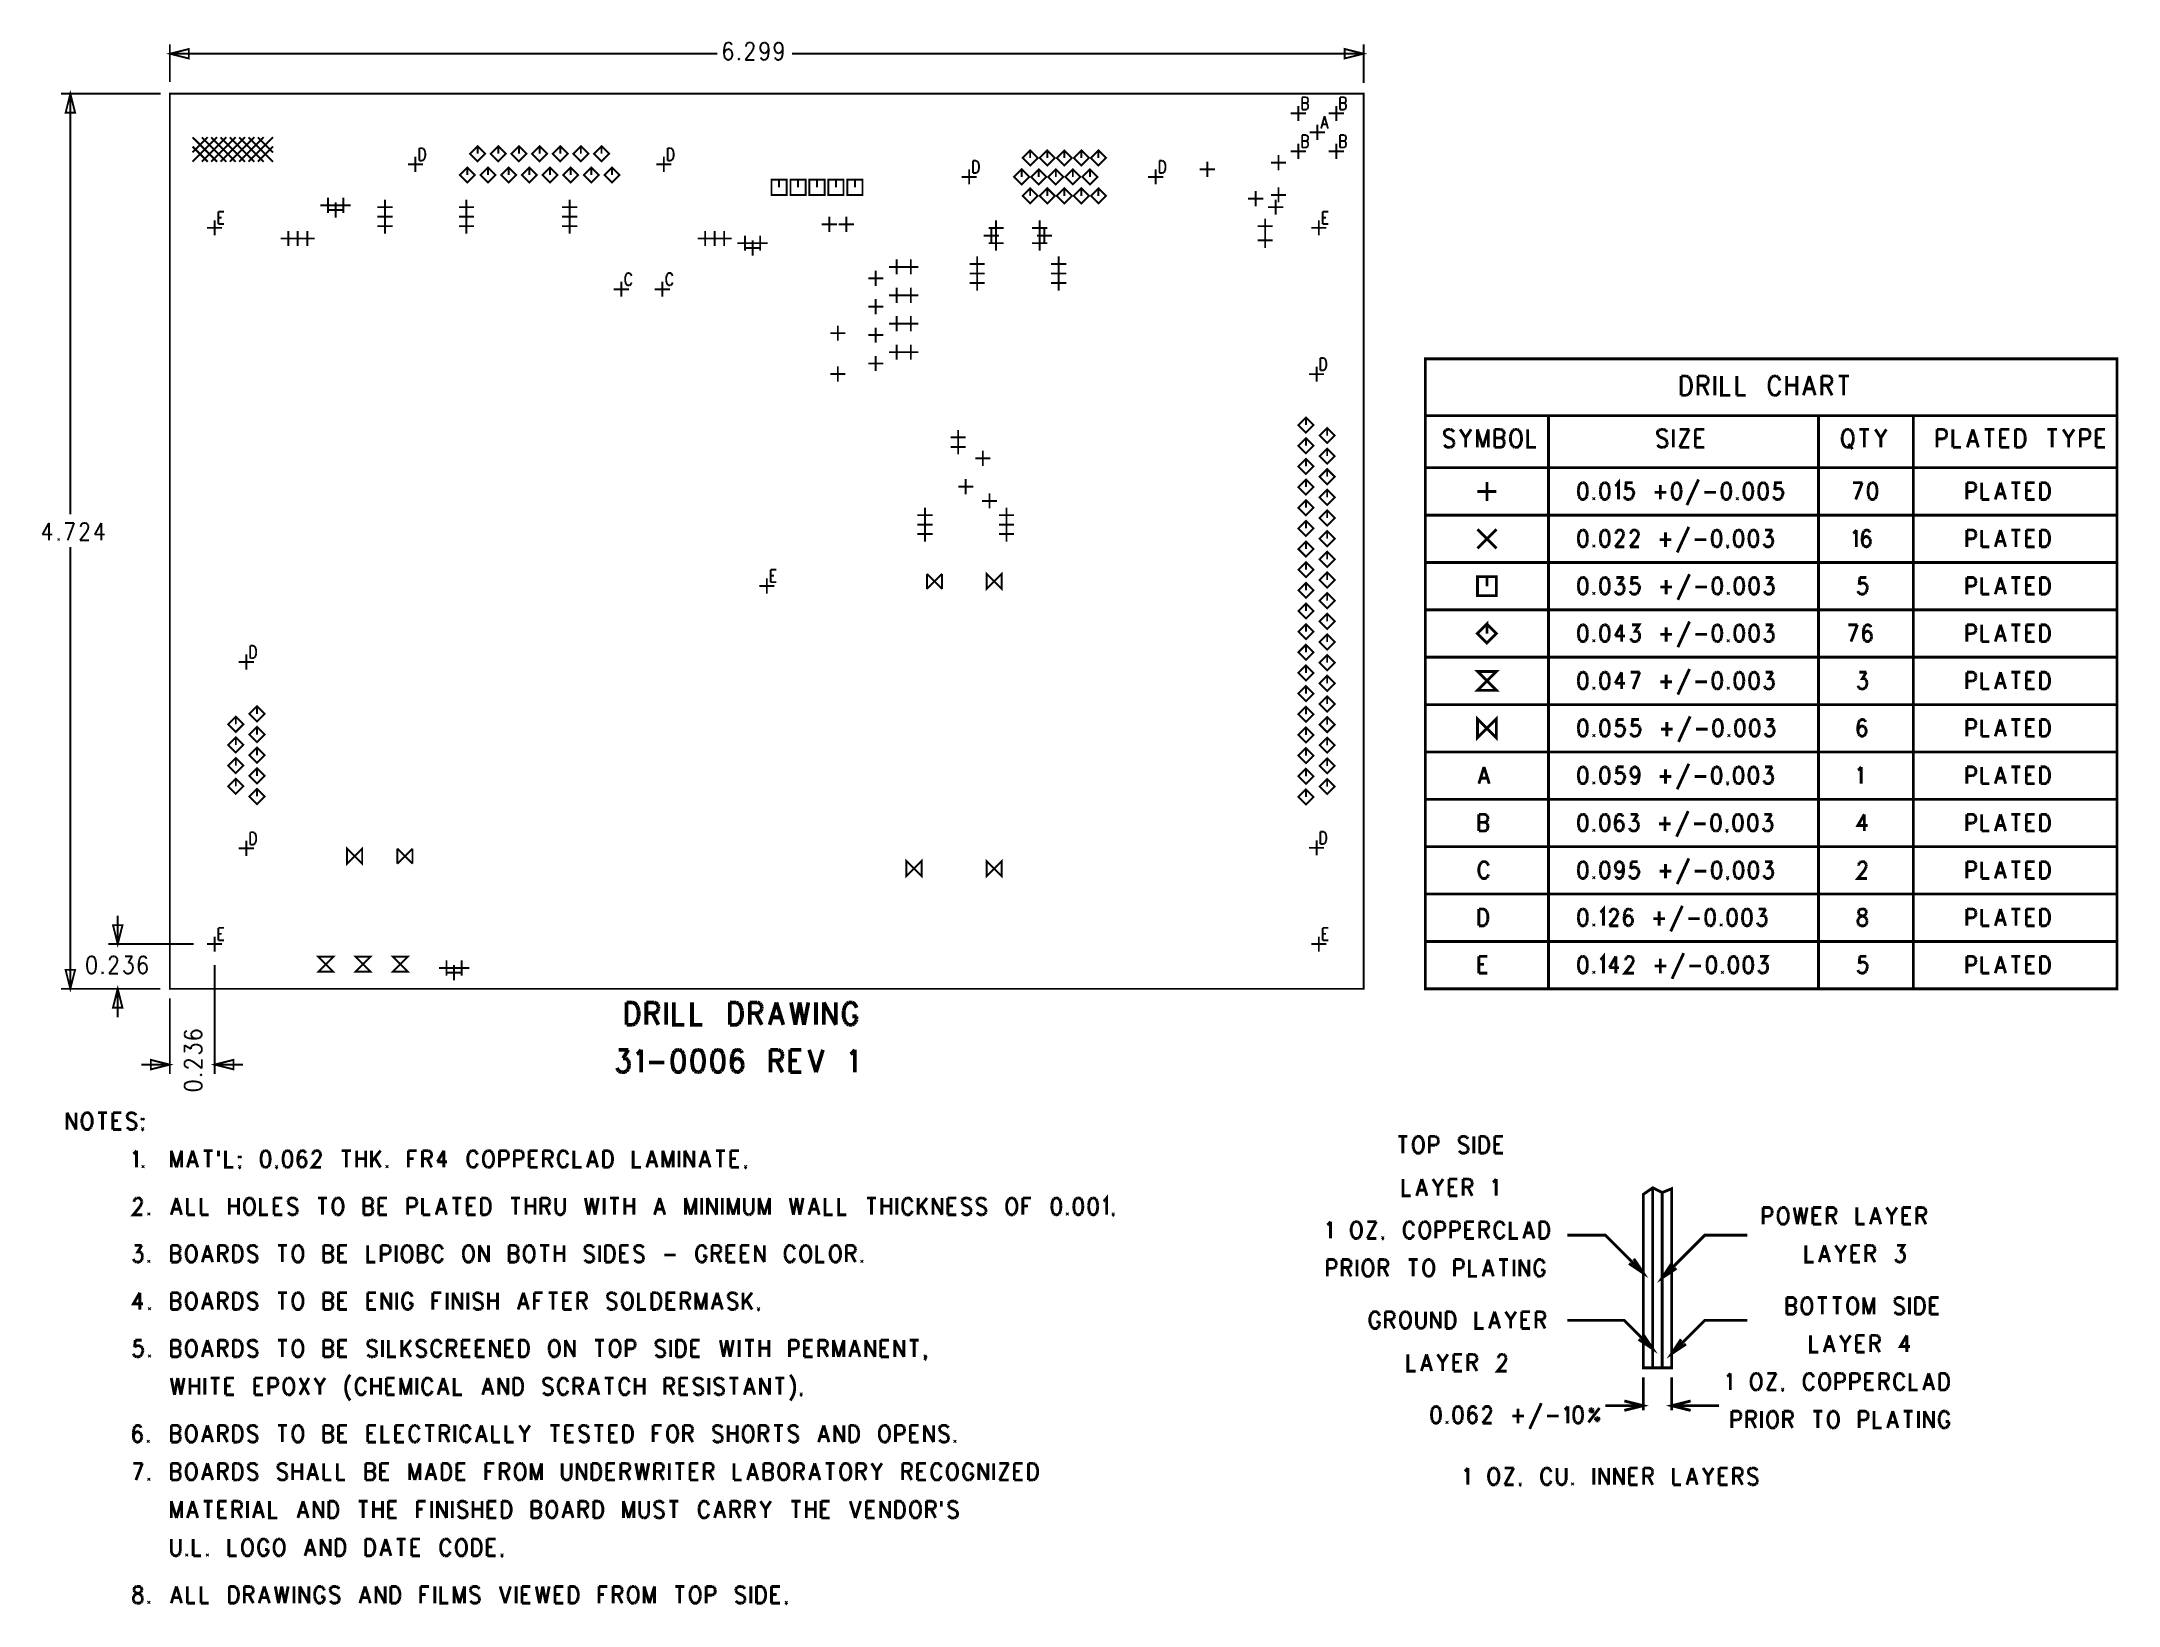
# Model space of a CAD drawing. Extents: x 7.3 to 18.3, y 4.7 to 13.
import ezdxf

# ---------------------------------------------------------------- set-up
doc = ezdxf.new("R2010")
doc.units = 0
doc.layers.add('DD_PHO', color=6, linetype='CONTINUOUS')

msp = doc.modelspace()

# ---------------------------------------------------------------- linework, layer by layer
at = {"layer": 'DD_PHO'}
for points, const_width in [([(8, 12.785), (8, 12.985)], 0.01), ([(8, 12.935), (8.1, 12.96), (8.1, 12.91), (8, 12.935)], 0.01), ([(8, 12.935), (10.88938, 12.935)], 0.01), ([(10.92779, 12.97687), (10.92438, 12.955)], 0.01), ([(10.92438, 12.955), (10.92438, 12.93312)], 0.01), ([(10.92779, 12.94625), (10.92438, 12.93312)], 0.01), ([(10.92438, 12.93312), (10.92779, 12.91562)], 0.01), ([(10.94484, 12.99437), (10.93461, 12.99), (10.92779, 12.97687)], 0.01), ([(10.94484, 12.95937), (10.93461, 12.955), (10.92779, 12.94625)], 0.01), ([(10.95165, 12.99437), (10.94484, 12.99437)], 0.01), ([(10.94824, 12.95937), (10.94484, 12.95937)], 0.01), ([(10.95847, 12.955), (10.94824, 12.95937)], 0.01), ([(10.96188, 12.99), (10.95165, 12.99437)], 0.01), ([(10.96529, 12.94625), (10.95847, 12.955)], 0.01), ([(10.96529, 12.98125), (10.96188, 12.99)], 0.01), ([(10.9687, 12.93312), (10.96529, 12.94625)], 0.01), ([(10.96529, 12.91562), (10.9687, 12.92875), (10.9687, 12.93312)], 0.01), ([(11.07097, 12.94625), (11.03688, 12.9025)], 0.01), ([(11.04029, 12.97687), (11.0437, 12.98562)], 0.01), ([(11.04029, 12.9725), (11.04029, 12.97687)], 0.01), ([(11.0437, 12.98562), (11.04711, 12.99), (11.05393, 12.99437)], 0.01), ([(11.05393, 12.99437), (11.06756, 12.99437)], 0.01), ([(11.06756, 12.99437), (11.07438, 12.99)], 0.01), ([(11.07779, 12.95937), (11.07097, 12.94625)], 0.01), ([(11.07438, 12.99), (11.07779, 12.98562)], 0.01), ([(11.07779, 12.98562), (11.0812, 12.97687)], 0.01), ([(11.0812, 12.96812), (11.07779, 12.95937)], 0.01), ([(11.0812, 12.97687), (11.0812, 12.96812)], 0.01), ([(11.11529, 12.96812), (11.1187, 12.98125), (11.12552, 12.99), (11.13574, 12.99437)], 0.01), ([(11.11529, 12.96375), (11.11529, 12.96812)], 0.01), ([(11.1187, 12.95062), (11.11529, 12.96375)], 0.01), ([(11.12552, 12.94187), (11.1187, 12.95062)], 0.01), ([(11.13574, 12.9375), (11.12552, 12.94187)], 0.01), ([(11.13574, 12.99437), (11.13915, 12.99437)], 0.01), ([(11.13915, 12.9375), (11.13574, 12.9375)], 0.01), ([(11.13915, 12.99437), (11.14938, 12.99)], 0.01), ([(11.14938, 12.94187), (11.13915, 12.9375)], 0.01), ([(11.14938, 12.99), (11.1562, 12.98125), (11.15961, 12.96375), (11.15961, 12.94187)], 0.01), ([(11.1562, 12.95062), (11.14938, 12.94187)], 0.01), ([(11.15961, 12.94187), (11.1562, 12.92), (11.14938, 12.90687)], 0.01), ([(11.15961, 12.96375), (11.1562, 12.95062)], 0.01), ([(11.19029, 12.96812), (11.1937, 12.98125), (11.20052, 12.99), (11.21074, 12.99437)], 0.01), ([(11.19029, 12.96375), (11.19029, 12.96812)], 0.01), ([(11.1937, 12.95062), (11.19029, 12.96375)], 0.01), ([(11.20052, 12.94187), (11.1937, 12.95062)], 0.01), ([(11.21074, 12.9375), (11.20052, 12.94187)], 0.01), ([(11.21074, 12.99437), (11.21415, 12.99437)], 0.01), ([(11.21415, 12.9375), (11.21074, 12.9375)], 0.01), ([(11.21415, 12.99437), (11.22438, 12.99)], 0.01), ([(11.22438, 12.94187), (11.21415, 12.9375)], 0.01), ([(11.22438, 12.99), (11.2312, 12.98125), (11.23461, 12.96375), (11.23461, 12.94187)], 0.01), ([(11.2312, 12.95062), (11.22438, 12.94187)], 0.01), ([(11.23461, 12.94187), (11.2312, 12.92), (11.22438, 12.90687)], 0.01), ([(11.23461, 12.96375), (11.2312, 12.95062)], 0.01), ([(14.299, 12.935), (11.28324, 12.935)], 0.01), ([(14.299, 12.935), (14.199, 12.91), (14.199, 12.96), (14.299, 12.935)], 0.01), ([(14.299, 12.78), (14.299, 12.985)], 0.01), ([(10.92779, 12.91562), (10.93461, 12.90687)], 0.01), ([(10.93461, 12.90687), (10.94484, 12.9025), (10.94824, 12.9025)], 0.01), ([(10.94824, 12.9025), (10.95847, 12.90687)], 0.01), ([(10.95847, 12.90687), (10.96529, 12.91562)], 0.01), ([(11.00279, 12.91125), (10.99938, 12.90687)], 0.01), ([(10.99938, 12.90687), (11.00279, 12.9025)], 0.01), ([(11.0062, 12.90687), (11.00279, 12.91125)], 0.01), ([(11.00279, 12.9025), (11.0062, 12.90687)], 0.01), ([(11.03688, 12.9025), (11.08461, 12.9025)], 0.01), ([(11.12211, 12.90687), (11.1187, 12.91562)], 0.01), ([(11.13915, 12.9025), (11.13234, 12.9025), (11.12211, 12.90687)], 0.01), ([(11.14938, 12.90687), (11.13915, 12.9025)], 0.01), ([(11.19711, 12.90687), (11.1937, 12.91562)], 0.01), ([(11.21415, 12.9025), (11.20734, 12.9025), (11.19711, 12.90687)], 0.01), ([(11.22438, 12.90687), (11.21415, 12.9025)], 0.01), ([(7.951, 12.724), (7.425, 12.724)], 0.01), ([(7.475, 12.724), (7.5, 12.624), (7.45, 12.624), (7.475, 12.724)], 0.01), ([(7.475, 12.724), (7.475, 10.5045)], 0.01), ([(8, 8), (14.299, 8), (14.299, 12.724), (8, 12.724), (8, 8)], 0.01), ([(8, 12.735), (8.00002, 12.735)], 0.001), ([(8.001, 12.724), (8.00102, 12.724)], 0.001), ([(14.299, 12.73), (14.29902, 12.73)], 0.001), ([(13.915, 12.62), (13.995, 12.62)], 0.01), ([(13.955, 12.58), (13.955, 12.66)], 0.01), ([(13.975, 12.70562), (13.975, 12.64)], 0.01), ([(13.975, 12.70562), (13.99545, 12.70562)], 0.01), ([(13.975, 12.67437), (13.99545, 12.67437)], 0.01), ([(14.00227, 12.64312), (13.99545, 12.64), (13.975, 12.64)], 0.01), ([(13.99545, 12.70562), (14.00227, 12.7025), (14.00454, 12.69937)], 0.01), ([(14.00454, 12.68062), (14.00227, 12.6775), (13.99545, 12.67437)], 0.01), ([(13.99545, 12.67437), (14.00227, 12.67125), (14.00454, 12.66812)], 0.01), ([(14.00454, 12.64625), (14.00227, 12.64312)], 0.01), ([(14.00454, 12.69937), (14.00681, 12.69312)], 0.01), ([(14.00681, 12.68687), (14.00454, 12.68062)], 0.01), ([(14.00454, 12.66812), (14.00681, 12.66187)], 0.01), ([(14.00681, 12.6525), (14.00454, 12.64625)], 0.01), ([(14.00681, 12.69312), (14.00681, 12.68687)], 0.01), ([(14.00681, 12.66187), (14.00681, 12.6525)], 0.01), ([(14.09318, 12.60562), (14.075, 12.54)], 0.01), ([(14.09318, 12.60562), (14.11136, 12.54)], 0.01), ([(14.115, 12.62), (14.195, 12.62)], 0.01), ([(14.155, 12.58), (14.155, 12.66)], 0.01), ([(14.175, 12.70562), (14.175, 12.64)], 0.01), ([(14.175, 12.70562), (14.19545, 12.70562)], 0.01), ([(14.175, 12.67437), (14.19545, 12.67437)], 0.01), ([(14.20227, 12.64312), (14.19545, 12.64), (14.175, 12.64)], 0.01), ([(14.19545, 12.70562), (14.20227, 12.7025), (14.20454, 12.69937)], 0.01), ([(14.20454, 12.68062), (14.20227, 12.6775), (14.19545, 12.67437)], 0.01), ([(14.19545, 12.67437), (14.20227, 12.67125), (14.20454, 12.66812)], 0.01), ([(14.20454, 12.64625), (14.20227, 12.64312)], 0.01), ([(14.20454, 12.69937), (14.20681, 12.69312)], 0.01), ([(14.20681, 12.68687), (14.20454, 12.68062)], 0.01), ([(14.20454, 12.66812), (14.20681, 12.66187)], 0.01), ([(14.20681, 12.6525), (14.20454, 12.64625)], 0.01), ([(14.20681, 12.69312), (14.20681, 12.68687)], 0.01), ([(14.20681, 12.66187), (14.20681, 12.6525)], 0.01), ([(8.12, 12.41421), (8.2, 12.49421)], 0.01), ([(8.12, 12.49421), (8.2, 12.41421)], 0.01), ([(8.16921, 12.41421), (8.24921, 12.49421)], 0.01), ([(8.16921, 12.49421), (8.24921, 12.41421)], 0.01), ([(8.21842, 12.41421), (8.29842, 12.49421)], 0.01), ([(8.21842, 12.49421), (8.29842, 12.41421)], 0.01), ([(8.26763, 12.41421), (8.34763, 12.49421)], 0.01), ([(8.26763, 12.49421), (8.34763, 12.41421)], 0.01), ([(8.31685, 12.41421), (8.39685, 12.49421)], 0.01), ([(8.31685, 12.49421), (8.39685, 12.41421)], 0.01), ([(8.36606, 12.41421), (8.44606, 12.49421)], 0.01), ([(8.36606, 12.49421), (8.44606, 12.41421)], 0.01), ([(8.41527, 12.41421), (8.49527, 12.49421)], 0.01), ([(8.41527, 12.49421), (8.49527, 12.41421)], 0.01), ([(8.46448, 12.41421), (8.54448, 12.49421)], 0.01), ([(8.46448, 12.49421), (8.54448, 12.41421)], 0.01), ([(13.975, 12.50562), (13.975, 12.44)], 0.01), ([(13.975, 12.50562), (13.99545, 12.50562)], 0.01), ([(13.99545, 12.50562), (14.00227, 12.5025), (14.00454, 12.49937)], 0.01), ([(14.00454, 12.49937), (14.00681, 12.49312)], 0.01), ([(14.00681, 12.49312), (14.00681, 12.48687)], 0.01), ([(14.015, 12.52), (14.095, 12.52)], 0.01), ([(14.055, 12.48), (14.055, 12.56)], 0.01), ([(14.08181, 12.56187), (14.10454, 12.56187)], 0.01), ([(14.175, 12.50562), (14.175, 12.44)], 0.01), ([(14.175, 12.50562), (14.19545, 12.50562)], 0.01), ([(14.19545, 12.50562), (14.20227, 12.5025), (14.20454, 12.49937)], 0.01), ([(14.20454, 12.49937), (14.20681, 12.49312)], 0.01), ([(14.20681, 12.49312), (14.20681, 12.48687)], 0.01), ([(8.12, 12.365), (8.2, 12.445)], 0.01), ([(8.12, 12.445), (8.2, 12.365)], 0.01), ([(8.16921, 12.365), (8.24921, 12.445)], 0.01), ([(8.16921, 12.445), (8.24921, 12.365)], 0.01), ([(8.21842, 12.365), (8.29842, 12.445)], 0.01), ([(8.21842, 12.445), (8.29842, 12.365)], 0.01), ([(8.26763, 12.365), (8.34763, 12.445)], 0.01), ([(8.26763, 12.445), (8.34763, 12.365)], 0.01), ([(8.31685, 12.365), (8.39685, 12.445)], 0.01), ([(8.31685, 12.445), (8.39685, 12.365)], 0.01), ([(8.36606, 12.365), (8.44606, 12.445)], 0.01), ([(8.36606, 12.445), (8.44606, 12.365)], 0.01), ([(8.41527, 12.365), (8.49527, 12.445)], 0.01), ([(8.41527, 12.445), (8.49527, 12.365)], 0.01), ([(8.46448, 12.365), (8.54448, 12.445)], 0.01), ([(8.46448, 12.445), (8.54448, 12.365)], 0.01), ([(9.296, 12.311), (9.296, 12.391)], 0.01), ([(9.316, 12.43662), (9.316, 12.371)], 0.01), ([(9.316, 12.43662), (9.3319, 12.43662)], 0.01), ([(9.3319, 12.43662), (9.33872, 12.4335)], 0.01), ([(9.33872, 12.4335), (9.34327, 12.42725), (9.34554, 12.421)], 0.01), ([(9.34327, 12.38037), (9.33872, 12.37412)], 0.01), ([(9.34554, 12.38662), (9.34327, 12.38037)], 0.01), ([(9.34554, 12.421), (9.34781, 12.41162)], 0.01), ([(9.34781, 12.396), (9.34554, 12.38662)], 0.01), ([(9.34781, 12.41162), (9.34781, 12.396)], 0.01), ([(9.624, 12.367), (9.664, 12.407), (9.624, 12.447), (9.584, 12.407), (9.624, 12.367)], 0.01), ([(9.624, 12.407), (9.624, 12.447)], 0.01), ([(9.733, 12.367), (9.773, 12.407), (9.733, 12.447), (9.693, 12.407), (9.733, 12.367)], 0.01), ([(9.733, 12.407), (9.733, 12.447)], 0.01), ([(9.842, 12.367), (9.882, 12.407), (9.842, 12.447), (9.802, 12.407), (9.842, 12.367)], 0.01), ([(9.842, 12.407), (9.842, 12.447)], 0.01), ([(9.951, 12.367), (9.991, 12.407), (9.951, 12.447), (9.911, 12.407), (9.951, 12.367)], 0.01), ([(9.951, 12.407), (9.951, 12.447)], 0.01), ([(10.06, 12.367), (10.1, 12.407), (10.06, 12.447), (10.02, 12.407), (10.06, 12.367)], 0.01), ([(10.06, 12.407), (10.06, 12.447)], 0.01), ([(10.169, 12.367), (10.209, 12.407), (10.169, 12.447), (10.129, 12.407), (10.169, 12.367)], 0.01), ([(10.169, 12.407), (10.169, 12.447)], 0.01), ([(10.278, 12.367), (10.318, 12.407), (10.278, 12.447), (10.238, 12.407), (10.278, 12.367)], 0.01), ([(10.278, 12.407), (10.278, 12.447)], 0.01), ([(10.607, 12.311), (10.607, 12.391)], 0.01), ([(10.627, 12.43662), (10.627, 12.371)], 0.01), ([(10.627, 12.43662), (10.6429, 12.43662)], 0.01), ([(10.6429, 12.43662), (10.64972, 12.4335)], 0.01), ([(10.64972, 12.4335), (10.65427, 12.42725), (10.65654, 12.421)], 0.01), ([(10.65427, 12.38037), (10.64972, 12.37412)], 0.01), ([(10.65654, 12.38662), (10.65427, 12.38037)], 0.01), ([(10.65654, 12.421), (10.65881, 12.41162)], 0.01), ([(10.65881, 12.396), (10.65654, 12.38662)], 0.01), ([(10.65881, 12.41162), (10.65881, 12.396)], 0.01), ([(12.54, 12.345), (12.58, 12.385), (12.54, 12.425), (12.5, 12.385), (12.54, 12.345)], 0.01), ([(12.54, 12.385), (12.54, 12.425)], 0.01), ([(12.63, 12.345), (12.67, 12.385), (12.63, 12.425), (12.59, 12.385), (12.63, 12.345)], 0.01), ([(12.63, 12.385), (12.63, 12.425)], 0.01), ([(12.72, 12.345), (12.76, 12.385), (12.72, 12.425), (12.68, 12.385), (12.72, 12.345)], 0.01), ([(12.72, 12.385), (12.72, 12.425)], 0.01), ([(12.81, 12.345), (12.85, 12.385), (12.81, 12.425), (12.77, 12.385), (12.81, 12.345)], 0.01), ([(12.81, 12.385), (12.81, 12.425)], 0.01), ([(12.9, 12.345), (12.94, 12.385), (12.9, 12.425), (12.86, 12.385), (12.9, 12.345)], 0.01), ([(12.9, 12.385), (12.9, 12.425)], 0.01), ([(13.85, 12.32), (13.85, 12.4)], 0.01), ([(13.915, 12.42), (13.995, 12.42)], 0.01), ([(13.955, 12.38), (13.955, 12.46)], 0.01), ([(13.975, 12.47437), (13.99545, 12.47437)], 0.01), ([(14.00227, 12.44312), (13.99545, 12.44), (13.975, 12.44)], 0.01), ([(14.00454, 12.48062), (14.00227, 12.4775), (13.99545, 12.47437)], 0.01), ([(13.99545, 12.47437), (14.00227, 12.47125), (14.00454, 12.46812)], 0.01), ([(14.00454, 12.44625), (14.00227, 12.44312)], 0.01), ([(14.00681, 12.48687), (14.00454, 12.48062)], 0.01), ([(14.00454, 12.46812), (14.00681, 12.46187)], 0.01), ([(14.00681, 12.4525), (14.00454, 12.44625)], 0.01), ([(14.00681, 12.46187), (14.00681, 12.4525)], 0.01), ([(14.115, 12.42), (14.195, 12.42)], 0.01), ([(14.155, 12.38), (14.155, 12.46)], 0.01), ([(14.175, 12.47437), (14.19545, 12.47437)], 0.01), ([(14.20227, 12.44312), (14.19545, 12.44), (14.175, 12.44)], 0.01), ([(14.20454, 12.48062), (14.20227, 12.4775), (14.19545, 12.47437)], 0.01), ([(14.19545, 12.47437), (14.20227, 12.47125), (14.20454, 12.46812)], 0.01), ([(14.20454, 12.44625), (14.20227, 12.44312)], 0.01), ([(14.20681, 12.48687), (14.20454, 12.48062)], 0.01), ([(14.20454, 12.46812), (14.20681, 12.46187)], 0.01), ([(14.20681, 12.4525), (14.20454, 12.44625)], 0.01), ([(14.20681, 12.46187), (14.20681, 12.4525)], 0.01), ([(9.256, 12.351), (9.336, 12.351)], 0.01), ([(9.3319, 12.371), (9.316, 12.371)], 0.01), ([(9.33872, 12.37412), (9.3319, 12.371)], 0.01), ([(9.57, 12.255), (9.61, 12.295), (9.57, 12.335), (9.53, 12.295), (9.57, 12.255)], 0.01), ([(9.57, 12.295), (9.57, 12.335)], 0.01), ([(9.679, 12.255), (9.719, 12.295), (9.679, 12.335), (9.639, 12.295), (9.679, 12.255)], 0.01), ([(9.679, 12.295), (9.679, 12.335)], 0.01), ([(9.788, 12.255), (9.828, 12.295), (9.788, 12.335), (9.748, 12.295), (9.788, 12.255)], 0.01), ([(9.788, 12.295), (9.788, 12.335)], 0.01), ([(9.897, 12.255), (9.937, 12.295), (9.897, 12.335), (9.857, 12.295), (9.897, 12.255)], 0.01), ([(9.897, 12.295), (9.897, 12.335)], 0.01), ([(10.006, 12.255), (10.046, 12.295), (10.006, 12.335), (9.966, 12.295), (10.006, 12.255)], 0.01), ([(10.006, 12.295), (10.006, 12.335)], 0.01), ([(10.115, 12.255), (10.155, 12.295), (10.115, 12.335), (10.075, 12.295), (10.115, 12.255)], 0.01), ([(10.115, 12.295), (10.115, 12.335)], 0.01), ([(10.224, 12.255), (10.264, 12.295), (10.224, 12.335), (10.184, 12.295), (10.224, 12.255)], 0.01), ([(10.224, 12.295), (10.224, 12.335)], 0.01), ([(10.333, 12.255), (10.373, 12.295), (10.333, 12.335), (10.293, 12.295), (10.333, 12.255)], 0.01), ([(10.333, 12.295), (10.333, 12.335)], 0.01), ([(10.567, 12.351), (10.647, 12.351)], 0.01), ([(10.6429, 12.371), (10.627, 12.371)], 0.01), ([(10.64972, 12.37412), (10.6429, 12.371)], 0.01), ([(11.175, 12.19), (11.255, 12.19), (11.255, 12.27), (11.175, 12.27), (11.175, 12.19)], 0.01), ([(11.215, 12.23), (11.215, 12.27)], 0.01), ([(11.275, 12.19), (11.355, 12.19), (11.355, 12.27), (11.275, 12.27), (11.275, 12.19)], 0.01), ([(11.315, 12.23), (11.315, 12.27)], 0.01), ([(11.375, 12.19), (11.455, 12.19), (11.455, 12.27), (11.375, 12.27), (11.375, 12.19)], 0.01), ([(11.415, 12.23), (11.415, 12.27)], 0.01), ([(11.475, 12.19), (11.555, 12.19), (11.555, 12.27), (11.475, 12.27), (11.475, 12.19)], 0.01), ([(11.515, 12.23), (11.515, 12.27)], 0.01), ([(11.575, 12.19), (11.655, 12.19), (11.655, 12.27), (11.575, 12.27), (11.575, 12.19)], 0.01), ([(11.615, 12.23), (11.615, 12.27)], 0.01), ([(12.178, 12.285), (12.258, 12.285)], 0.01), ([(12.218, 12.245), (12.218, 12.325)], 0.01), ([(12.238, 12.37062), (12.238, 12.305)], 0.01), ([(12.238, 12.37062), (12.2539, 12.37062)], 0.01), ([(12.2539, 12.305), (12.238, 12.305)], 0.01), ([(12.2539, 12.37062), (12.26072, 12.3675)], 0.01), ([(12.26072, 12.30812), (12.2539, 12.305)], 0.01), ([(12.26072, 12.3675), (12.26527, 12.36125), (12.26754, 12.355)], 0.01), ([(12.26527, 12.31437), (12.26072, 12.30812)], 0.01), ([(12.26754, 12.32062), (12.26527, 12.31437)], 0.01), ([(12.26754, 12.355), (12.26981, 12.34562)], 0.01), ([(12.26981, 12.33), (12.26754, 12.32062)], 0.01), ([(12.26981, 12.34562), (12.26981, 12.33)], 0.01), ([(12.495, 12.245), (12.535, 12.285), (12.495, 12.325), (12.455, 12.285), (12.495, 12.245)], 0.01), ([(12.495, 12.285), (12.495, 12.325)], 0.01), ([(12.585, 12.245), (12.625, 12.285), (12.585, 12.325), (12.545, 12.285), (12.585, 12.245)], 0.01), ([(12.585, 12.285), (12.585, 12.325)], 0.01), ([(12.675, 12.245), (12.715, 12.285), (12.675, 12.325), (12.635, 12.285), (12.675, 12.245)], 0.01), ([(12.675, 12.285), (12.675, 12.325)], 0.01), ([(12.765, 12.245), (12.805, 12.285), (12.765, 12.325), (12.725, 12.285), (12.765, 12.245)], 0.01), ([(12.765, 12.285), (12.765, 12.325)], 0.01), ([(12.855, 12.245), (12.895, 12.285), (12.855, 12.325), (12.815, 12.285), (12.855, 12.245)], 0.01), ([(12.855, 12.285), (12.855, 12.325)], 0.01), ([(13.162, 12.285), (13.242, 12.285)], 0.01), ([(13.202, 12.245), (13.202, 12.325)], 0.01), ([(13.222, 12.37062), (13.222, 12.305)], 0.01), ([(13.222, 12.37062), (13.2379, 12.37062)], 0.01), ([(13.2379, 12.305), (13.222, 12.305)], 0.01), ([(13.2379, 12.37062), (13.24472, 12.3675)], 0.01), ([(13.24472, 12.30812), (13.2379, 12.305)], 0.01), ([(13.24472, 12.3675), (13.24927, 12.36125), (13.25154, 12.355)], 0.01), ([(13.24927, 12.31437), (13.24472, 12.30812)], 0.01), ([(13.25154, 12.32062), (13.24927, 12.31437)], 0.01), ([(13.25154, 12.355), (13.25381, 12.34562)], 0.01), ([(13.25381, 12.33), (13.25154, 12.32062)], 0.01), ([(13.25381, 12.34562), (13.25381, 12.33)], 0.01), ([(13.435, 12.325), (13.515, 12.325)], 0.01), ([(13.475, 12.285), (13.475, 12.365)], 0.01), ([(13.81, 12.36), (13.89, 12.36)], 0.01), ([(8.835, 12.095), (8.835, 12.175)], 0.01), ([(8.915, 12.095), (8.915, 12.175)], 0.01), ([(9.135, 12.085), (9.135, 12.165)], 0.01), ([(9.565, 12.085), (9.565, 12.165)], 0.01), ([(10.11, 12.085), (10.11, 12.165)], 0.01), ([(12.54, 12.145), (12.58, 12.185), (12.54, 12.225), (12.5, 12.185), (12.54, 12.145)], 0.01), ([(12.54, 12.185), (12.54, 12.225)], 0.01), ([(12.63, 12.145), (12.67, 12.185), (12.63, 12.225), (12.59, 12.185), (12.63, 12.145)], 0.01), ([(12.63, 12.185), (12.63, 12.225)], 0.01), ([(12.72, 12.145), (12.76, 12.185), (12.72, 12.225), (12.68, 12.185), (12.72, 12.145)], 0.01), ([(12.72, 12.185), (12.72, 12.225)], 0.01), ([(12.81, 12.145), (12.85, 12.185), (12.81, 12.225), (12.77, 12.185), (12.81, 12.145)], 0.01), ([(12.81, 12.185), (12.81, 12.225)], 0.01), ([(12.9, 12.145), (12.94, 12.185), (12.9, 12.225), (12.86, 12.185), (12.9, 12.145)], 0.01), ([(12.9, 12.185), (12.9, 12.225)], 0.01), ([(13.69, 12.17), (13.77, 12.17)], 0.01), ([(13.73, 12.13), (13.73, 12.21)], 0.01), ([(13.81, 12.19), (13.89, 12.19)], 0.01), ([(13.835, 12.085), (13.835, 12.165)], 0.01), ([(13.85, 12.15), (13.85, 12.23)], 0.01), ([(8.236, 11.976), (8.236, 12.056)], 0.01), ([(8.256, 12.10162), (8.256, 12.036)], 0.01), ([(8.256, 12.10162), (8.28554, 12.10162)], 0.01), ([(8.256, 12.07037), (8.27418, 12.07037)], 0.01), ([(8.795, 12.135), (8.875, 12.135)], 0.01), ([(8.835, 12.11), (8.915, 12.11)], 0.01), ([(8.875, 12.07), (8.875, 12.15)], 0.01), ([(8.875, 12.135), (8.955, 12.135)], 0.01), ([(9.095, 12.125), (9.175, 12.125)], 0.01), ([(9.095, 12.075), (9.175, 12.075)], 0.01), ([(9.135, 12.035), (9.135, 12.115)], 0.01), ([(9.135, 11.985), (9.135, 12.065)], 0.01), ([(9.525, 12.125), (9.605, 12.125)], 0.01), ([(9.525, 12.075), (9.605, 12.075)], 0.01), ([(9.565, 12.035), (9.565, 12.115)], 0.01), ([(9.565, 11.985), (9.565, 12.065)], 0.01), ([(10.07, 12.125), (10.15, 12.125)], 0.01), ([(10.07, 12.075), (10.15, 12.075)], 0.01), ([(10.11, 12.035), (10.11, 12.115)], 0.01), ([(10.11, 11.985), (10.11, 12.065)], 0.01), ([(11.48, 11.995), (11.48, 12.075)], 0.01), ([(11.57, 11.995), (11.57, 12.075)], 0.01), ([(12.36, 11.975), (12.36, 12.055)], 0.01), ([(12.59, 11.975), (12.59, 12.055)], 0.01), ([(13.78, 11.985), (13.78, 12.065)], 0.01), ([(13.795, 12.125), (13.875, 12.125)], 0.01), ([(14.063, 11.976), (14.063, 12.056)], 0.01), ([(14.083, 12.10162), (14.083, 12.036)], 0.01), ([(14.083, 12.10162), (14.11254, 12.10162)], 0.01), ([(14.083, 12.07037), (14.10118, 12.07037)], 0.01), ([(8.196, 12.016), (8.276, 12.016)], 0.01), ([(8.256, 12.036), (8.28554, 12.036)], 0.01), ([(8.585, 11.96), (8.665, 11.96)], 0.01), ([(8.625, 11.92), (8.625, 12)], 0.01), ([(8.635, 11.96), (8.715, 11.96)], 0.01), ([(8.675, 11.92), (8.675, 12)], 0.01), ([(8.685, 11.96), (8.765, 11.96)], 0.01), ([(8.725, 11.92), (8.725, 12)], 0.01), ([(9.095, 12.025), (9.175, 12.025)], 0.01), ([(9.525, 12.025), (9.605, 12.025)], 0.01), ([(10.07, 12.025), (10.15, 12.025)], 0.01), ([(10.785, 11.96), (10.865, 11.96)], 0.01), ([(10.825, 11.92), (10.825, 12)], 0.01), ([(10.835, 11.96), (10.915, 11.96)], 0.01), ([(10.875, 11.92), (10.875, 12)], 0.01), ([(10.885, 11.96), (10.965, 11.96)], 0.01), ([(10.925, 11.92), (10.925, 12)], 0.01), ([(11.035, 11.895), (11.035, 11.975)], 0.01), ([(11.075, 11.87), (11.075, 11.95)], 0.01), ([(11.115, 11.895), (11.115, 11.975)], 0.01), ([(11.44, 12.035), (11.52, 12.035)], 0.01), ([(11.53, 12.035), (11.61, 12.035)], 0.01), ([(12.295, 11.975), (12.375, 11.975)], 0.01), ([(12.32, 12.015), (12.4, 12.015)], 0.01), ([(12.335, 11.935), (12.335, 12.015)], 0.01), ([(12.36, 11.895), (12.36, 11.975)], 0.01), ([(12.55, 12.015), (12.63, 12.015)], 0.01), ([(12.575, 11.975), (12.655, 11.975)], 0.01), ([(12.59, 11.895), (12.59, 11.975)], 0.01), ([(12.615, 11.935), (12.615, 12.015)], 0.01), ([(13.74, 12.025), (13.82, 12.025)], 0.01), ([(13.74, 11.95), (13.82, 11.95)], 0.01), ([(13.78, 11.91), (13.78, 11.99)], 0.01), ([(14.023, 12.016), (14.103, 12.016)], 0.01), ([(14.083, 12.036), (14.11254, 12.036)], 0.01), ([(10.995, 11.935), (11.075, 11.935)], 0.01), ([(11.035, 11.91), (11.115, 11.91)], 0.01), ([(11.075, 11.935), (11.155, 11.935)], 0.01), ([(11.835, 11.77), (11.835, 11.85)], 0.01), ([(11.91, 11.77), (11.91, 11.85)], 0.01), ([(12.26, 11.785), (12.26, 11.865)], 0.01), ([(12.32, 11.935), (12.4, 11.935)], 0.01), ([(12.55, 11.935), (12.63, 11.935)], 0.01), ([(12.69, 11.785), (12.69, 11.865)], 0.01), ([(10.38248, 11.65212), (10.38248, 11.73212)], 0.01), ([(10.40475, 11.76212), (10.40248, 11.75275), (10.40248, 11.73712)], 0.01), ([(10.40248, 11.73712), (10.40475, 11.72775), (10.40702, 11.7215)], 0.01), ([(10.40702, 11.76837), (10.40475, 11.76212)], 0.01), ([(10.41157, 11.77462), (10.40702, 11.76837)], 0.01), ([(10.41611, 11.77775), (10.41157, 11.77462)], 0.01), ([(10.4252, 11.77775), (10.41611, 11.77775)], 0.01), ([(10.42975, 11.77462), (10.4252, 11.77775)], 0.01), ([(10.43429, 11.76837), (10.42975, 11.77462)], 0.01), ([(10.43657, 11.76212), (10.43429, 11.76837)], 0.01), ([(10.43429, 11.7215), (10.43657, 11.72775)], 0.01), ([(10.59901, 11.65212), (10.59901, 11.73212)], 0.01), ([(10.62128, 11.76212), (10.61901, 11.75275)], 0.01), ([(10.61901, 11.75275), (10.61901, 11.73712)], 0.01), ([(10.61901, 11.73712), (10.62128, 11.72775)], 0.01), ([(10.62356, 11.76837), (10.62128, 11.76212)], 0.01), ([(10.62128, 11.72775), (10.62356, 11.7215), (10.6281, 11.71525)], 0.01), ([(10.6281, 11.77462), (10.62356, 11.76837)], 0.01), ([(10.64628, 11.77462), (10.64174, 11.77775), (10.63265, 11.77775), (10.6281, 11.77462)], 0.01), ([(10.65083, 11.76837), (10.64628, 11.77462)], 0.01), ([(10.64628, 11.71525), (10.65083, 11.7215), (10.6531, 11.72775)], 0.01), ([(10.6531, 11.76212), (10.65083, 11.76837)], 0.01), ([(11.685, 11.75), (11.765, 11.75)], 0.01), ([(11.725, 11.71), (11.725, 11.79)], 0.01), ([(11.795, 11.81), (11.875, 11.81)], 0.01), ([(11.87, 11.81), (11.95, 11.81)], 0.01), ([(12.22, 11.825), (12.3, 11.825)], 0.01), ([(12.22, 11.775), (12.3, 11.775)], 0.01), ([(12.22, 11.725), (12.3, 11.725)], 0.01), ([(12.26, 11.735), (12.26, 11.815)], 0.01), ([(12.26, 11.685), (12.26, 11.765)], 0.01), ([(12.65, 11.825), (12.73, 11.825)], 0.01), ([(12.65, 11.775), (12.73, 11.775)], 0.01), ([(12.65, 11.725), (12.73, 11.725)], 0.01), ([(12.69, 11.735), (12.69, 11.815)], 0.01), ([(12.69, 11.685), (12.69, 11.765)], 0.01), ([(10.34248, 11.69212), (10.42248, 11.69212)], 0.01), ([(10.40702, 11.7215), (10.41157, 11.71525), (10.41611, 11.71212)], 0.01), ([(10.41611, 11.71212), (10.4252, 11.71212)], 0.01), ([(10.4252, 11.71212), (10.42975, 11.71525), (10.43429, 11.7215)], 0.01), ([(10.55901, 11.69212), (10.63901, 11.69212)], 0.01), ([(10.6281, 11.71525), (10.63265, 11.71212)], 0.01), ([(10.63265, 11.71212), (10.64174, 11.71212)], 0.01), ([(10.64174, 11.71212), (10.64628, 11.71525)], 0.01), ([(11.725, 11.56), (11.725, 11.64)], 0.01), ([(11.795, 11.66), (11.875, 11.66)], 0.01), ([(11.835, 11.62), (11.835, 11.7)], 0.01), ([(11.87, 11.66), (11.95, 11.66)], 0.01), ([(11.91, 11.62), (11.91, 11.7)], 0.01), ([(11.685, 11.6), (11.765, 11.6)], 0.01), ([(11.795, 11.51), (11.875, 11.51)], 0.01), ([(11.835, 11.47), (11.835, 11.55)], 0.01), ([(11.87, 11.51), (11.95, 11.51)], 0.01), ([(11.91, 11.47), (11.91, 11.55)], 0.01), ([(11.485, 11.46), (11.565, 11.46)], 0.01), ([(11.525, 11.42), (11.525, 11.5)], 0.01), ([(11.685, 11.45), (11.765, 11.45)], 0.01), ([(11.725, 11.41), (11.725, 11.49)], 0.01), ([(11.835, 11.32), (11.835, 11.4)], 0.01), ([(11.91, 11.32), (11.91, 11.4)], 0.01), ([(11.525, 11.205), (11.525, 11.285)], 0.01), ([(11.685, 11.3), (11.765, 11.3)], 0.01), ([(11.725, 11.26), (11.725, 11.34)], 0.01), ([(11.795, 11.36), (11.875, 11.36)], 0.01), ([(11.87, 11.36), (11.95, 11.36)], 0.01), ([(14.051, 11.204), (14.051, 11.284)], 0.01), ([(14.071, 11.32962), (14.071, 11.264)], 0.01), ([(14.071, 11.32962), (14.0869, 11.32962)], 0.01), ([(14.0869, 11.32962), (14.09372, 11.3265)], 0.01), ([(14.09372, 11.3265), (14.09827, 11.32025), (14.10054, 11.314)], 0.01), ([(14.10054, 11.314), (14.10281, 11.30462)], 0.01), ([(14.10281, 11.289), (14.10054, 11.27962)], 0.01), ([(14.10281, 11.30462), (14.10281, 11.289)], 0.01), ([(14.625, 11.325), (14.625, 8), (18.275, 8), (18.275, 11.325), (14.625, 11.325)], 0.015), ([(11.485, 11.245), (11.565, 11.245)], 0.01), ([(14.011, 11.244), (14.091, 11.244)], 0.01), ([(14.0869, 11.264), (14.071, 11.264)], 0.01), ([(14.09372, 11.26712), (14.0869, 11.264)], 0.01), ([(14.09827, 11.27337), (14.09372, 11.26712)], 0.01), ([(14.10054, 11.27962), (14.09827, 11.27337)], 0.01), ([(15.975, 11.23421), (15.975, 11.1325)], 0.015), ([(15.975, 11.23421), (16.00204, 11.23421)], 0.015), ([(16.00204, 11.23421), (16.01363, 11.22937)], 0.015), ([(16.01363, 11.22937), (16.02136, 11.21968)], 0.015), ([(16.02136, 11.21968), (16.02522, 11.21)], 0.015), ([(16.02522, 11.21), (16.02909, 11.19546)], 0.015), ([(16.02909, 11.19546), (16.02909, 11.17125), (16.02522, 11.15671)], 0.015), ([(16.06386, 11.23421), (16.06386, 11.1325)], 0.015), ([(16.06386, 11.23421), (16.09863, 11.23421)], 0.015), ([(16.09863, 11.18578), (16.06386, 11.18578)], 0.015), ([(16.0909, 11.18578), (16.11795, 11.1325)], 0.015), ([(16.09863, 11.23421), (16.11022, 11.22937)], 0.015), ([(16.11022, 11.19062), (16.09863, 11.18578)], 0.015), ([(16.11022, 11.22937), (16.11409, 11.22453), (16.11795, 11.21484), (16.11795, 11.20515)], 0.015), ([(16.11409, 11.19546), (16.11022, 11.19062)], 0.015), ([(16.11795, 11.20515), (16.11409, 11.19546)], 0.015), ([(16.15272, 11.23421), (16.15272, 11.1325)], 0.015), ([(16.1875, 11.23421), (16.1875, 11.1325), (16.23386, 11.1325)], 0.015), ([(16.26863, 11.23421), (16.26863, 11.1325)], 0.015), ([(16.44636, 11.21968), (16.4425, 11.21), (16.43863, 11.19546)], 0.015), ([(16.43863, 11.19546), (16.43863, 11.17125)], 0.015), ([(16.43863, 11.17125), (16.4425, 11.15671)], 0.015), ([(16.45409, 11.22937), (16.44636, 11.21968)], 0.015), ([(16.46181, 11.23421), (16.45409, 11.22937)], 0.015), ([(16.47727, 11.23421), (16.46181, 11.23421)], 0.015), ([(16.485, 11.22937), (16.47727, 11.23421)], 0.015), ([(16.49272, 11.21968), (16.485, 11.22937)], 0.015), ([(16.49659, 11.21), (16.49272, 11.21968)], 0.015), ([(16.53136, 11.23421), (16.53136, 11.1325)], 0.015), ([(16.53136, 11.18578), (16.58545, 11.18578)], 0.015), ([(16.58545, 11.23421), (16.58545, 11.1325)], 0.015), ([(16.65113, 11.23421), (16.62022, 11.1325)], 0.015), ([(16.65113, 11.23421), (16.68204, 11.1325)], 0.015), ([(16.71681, 11.23421), (16.71681, 11.1325)], 0.015), ([(16.71681, 11.23421), (16.75159, 11.23421)], 0.015), ([(16.76318, 11.19062), (16.75159, 11.18578), (16.71681, 11.18578)], 0.015), ([(16.74386, 11.18578), (16.7709, 11.1325)], 0.015), ([(16.75159, 11.23421), (16.76318, 11.22937)], 0.015), ([(16.76318, 11.22937), (16.76704, 11.22453)], 0.015), ([(16.76704, 11.19546), (16.76318, 11.19062)], 0.015), ([(16.76704, 11.22453), (16.7709, 11.21484)], 0.015), ([(16.7709, 11.20515), (16.76704, 11.19546)], 0.015), ([(16.7709, 11.21484), (16.7709, 11.20515)], 0.015), ([(16.80568, 11.23421), (16.85977, 11.23421)], 0.015), ([(16.83272, 11.23421), (16.83272, 11.1325)], 0.015), ([(16.00204, 11.1325), (15.975, 11.1325)], 0.015), ([(16.01363, 11.13734), (16.00204, 11.1325)], 0.015), ([(16.02522, 11.15671), (16.02136, 11.14703), (16.01363, 11.13734)], 0.015), ([(16.26863, 11.1325), (16.315, 11.1325)], 0.015), ([(16.4425, 11.15671), (16.44636, 11.14703), (16.45409, 11.13734), (16.46181, 11.1325)], 0.015), ([(16.46181, 11.1325), (16.47727, 11.1325), (16.485, 11.13734), (16.49272, 11.14703)], 0.015), ([(16.49272, 11.14703), (16.49659, 11.15671)], 0.015), ([(16.63181, 11.1664), (16.67045, 11.1664)], 0.015), ([(13.995, 10.935), (14.035, 10.975), (13.995, 11.015), (13.955, 10.975), (13.995, 10.935)], 0.01), ([(13.995, 10.975), (13.995, 11.015)], 0.01), ([(14.107, 10.88), (14.147, 10.92), (14.107, 10.96), (14.067, 10.92), (14.107, 10.88)], 0.01), ([(14.107, 10.92), (14.107, 10.96)], 0.01), ([(14.625, 11.025), (18.275, 11.025)], 0.015), ([(14.74318, 10.95265), (14.73227, 10.94812)], 0.015), ([(14.75772, 10.95265), (14.74318, 10.95265)], 0.015), ([(14.76863, 10.94812), (14.75772, 10.95265)], 0.015), ([(14.80863, 10.95265), (14.83772, 10.90734)], 0.015), ([(14.86681, 10.95265), (14.83772, 10.90734)], 0.015), ([(14.89954, 10.95265), (14.89954, 10.8575)], 0.015), ([(14.89954, 10.95265), (14.92863, 10.8575)], 0.015), ([(14.95772, 10.95265), (14.92863, 10.8575)], 0.015), ([(14.95772, 10.95265), (14.95772, 10.8575)], 0.015), ([(14.99045, 10.95265), (14.99045, 10.8575)], 0.015), ([(14.99045, 10.95265), (15.02318, 10.95265)], 0.015), ([(15.02318, 10.95265), (15.03409, 10.94812)], 0.015), ([(15.0959, 10.95265), (15.08863, 10.94812)], 0.015), ([(15.11045, 10.95265), (15.0959, 10.95265)], 0.015), ([(15.11772, 10.94812), (15.11045, 10.95265)], 0.015), ([(15.165, 10.95265), (15.165, 10.8575), (15.20863, 10.8575)], 0.015), ([(15.275, 11.025), (15.275, 8)], 0.015), ([(15.86818, 10.95265), (15.85727, 10.94812)], 0.015), ([(15.88272, 10.95265), (15.86818, 10.95265)], 0.015), ([(15.89363, 10.94812), (15.88272, 10.95265)], 0.015), ([(15.93363, 10.95265), (15.93363, 10.8575)], 0.015), ([(16.01727, 10.95265), (15.96636, 10.8575)], 0.015), ([(15.96636, 10.95265), (16.01727, 10.95265)], 0.015), ([(16.05, 10.95265), (16.05, 10.8575)], 0.015), ([(16.05, 10.95265), (16.09727, 10.95265)], 0.015), ([(16.7, 11.025), (16.7, 8)], 0.015), ([(16.84681, 10.95265), (16.83954, 10.94812)], 0.015), ([(16.86136, 10.95265), (16.84681, 10.95265)], 0.015), ([(16.86863, 10.94812), (16.86136, 10.95265)], 0.015), ([(16.9159, 10.95265), (16.96681, 10.95265)], 0.015), ([(16.94136, 10.95265), (16.94136, 10.8575)], 0.015), ([(16.99954, 10.95265), (17.02863, 10.90734)], 0.015), ([(17.05772, 10.95265), (17.02863, 10.90734)], 0.015), ([(17.2, 11.025), (17.2, 8)], 0.015), ([(17.325, 10.95265), (17.325, 10.8575)], 0.015), ([(17.325, 10.95265), (17.35772, 10.95265)], 0.015), ([(17.35772, 10.95265), (17.36863, 10.94812)], 0.015), ([(17.40863, 10.95265), (17.40863, 10.8575)], 0.015), ([(17.51409, 10.95265), (17.485, 10.8575)], 0.015), ([(17.51409, 10.95265), (17.54318, 10.8575)], 0.015), ([(17.5759, 10.95265), (17.62681, 10.95265)], 0.015), ([(17.60136, 10.95265), (17.60136, 10.8575)], 0.015), ([(17.65954, 10.95265), (17.65954, 10.8575)], 0.015), ([(17.65954, 10.95265), (17.70681, 10.95265)], 0.015), ([(17.73954, 10.95265), (17.73954, 10.8575)], 0.015), ([(17.73954, 10.95265), (17.765, 10.95265)], 0.015), ([(17.765, 10.95265), (17.7759, 10.94812)], 0.015), ([(17.90681, 10.95265), (17.95772, 10.95265)], 0.015), ([(17.93227, 10.95265), (17.93227, 10.8575)], 0.015), ([(17.99045, 10.95265), (18.01954, 10.90734)], 0.015), ([(18.04863, 10.95265), (18.01954, 10.90734)], 0.015), ([(18.08136, 10.95265), (18.08136, 10.8575)], 0.015), ([(18.08136, 10.95265), (18.11409, 10.95265)], 0.015), ([(18.11409, 10.95265), (18.125, 10.94812)], 0.015), ([(18.165, 10.95265), (18.165, 10.8575)], 0.015), ([(18.165, 10.95265), (18.21227, 10.95265)], 0.015), ([(12.12, 10.91), (12.2, 10.91)], 0.01), ([(12.12, 10.86), (12.2, 10.86)], 0.01), ([(12.16, 10.87), (12.16, 10.95)], 0.01), ([(12.16, 10.82), (12.16, 10.9)], 0.01), ([(13.995, 10.826), (14.035, 10.866), (13.995, 10.906), (13.955, 10.866), (13.995, 10.826)], 0.01), ([(13.995, 10.866), (13.995, 10.906)], 0.01), ([(14.107, 10.7715), (14.147, 10.8115), (14.107, 10.8515), (14.067, 10.8115), (14.107, 10.7715)], 0.01), ([(14.107, 10.8115), (14.107, 10.8515)], 0.01), ([(14.73227, 10.94812), (14.725, 10.93906), (14.725, 10.93), (14.72863, 10.92093)], 0.015), ([(14.75772, 10.8575), (14.74318, 10.8575), (14.73227, 10.86203), (14.725, 10.87109)], 0.015), ([(14.72863, 10.92093), (14.73227, 10.9164)], 0.015), ([(14.73227, 10.9164), (14.73954, 10.91187)], 0.015), ([(14.73954, 10.91187), (14.76136, 10.90281), (14.76863, 10.89828)], 0.015), ([(14.76863, 10.86203), (14.75772, 10.8575)], 0.015), ([(14.7759, 10.93906), (14.76863, 10.94812)], 0.015), ([(14.76863, 10.89828), (14.77227, 10.89375), (14.7759, 10.88468)], 0.015), ([(14.7759, 10.87109), (14.76863, 10.86203)], 0.015), ([(14.7759, 10.88468), (14.7759, 10.87109)], 0.015), ([(14.83772, 10.90734), (14.83772, 10.8575)], 0.015), ([(14.99045, 10.90734), (15.02318, 10.90734), (15.03409, 10.90281), (15.03772, 10.89828)], 0.015), ([(15.03772, 10.86656), (15.03409, 10.86203), (15.02318, 10.8575), (14.99045, 10.8575)], 0.015), ([(15.03409, 10.91187), (15.02318, 10.90734)], 0.015), ([(15.03409, 10.94812), (15.03772, 10.94359)], 0.015), ([(15.03772, 10.9164), (15.03409, 10.91187)], 0.015), ([(15.03772, 10.94359), (15.04136, 10.93453), (15.04136, 10.92546)], 0.015), ([(15.04136, 10.92546), (15.03772, 10.9164)], 0.015), ([(15.03772, 10.89828), (15.04136, 10.88921)], 0.015), ([(15.04136, 10.87562), (15.03772, 10.86656)], 0.015), ([(15.04136, 10.88921), (15.04136, 10.87562)], 0.015), ([(15.07772, 10.93), (15.07409, 10.9164)], 0.015), ([(15.07409, 10.9164), (15.07409, 10.89375), (15.07772, 10.88015)], 0.015), ([(15.08863, 10.94812), (15.08136, 10.93906), (15.07772, 10.93)], 0.015), ([(15.07772, 10.88015), (15.08136, 10.87109), (15.08863, 10.86203)], 0.015), ([(15.08863, 10.86203), (15.0959, 10.8575)], 0.015), ([(15.0959, 10.8575), (15.11045, 10.8575), (15.11772, 10.86203)], 0.015), ([(15.12863, 10.93), (15.125, 10.93906), (15.11772, 10.94812)], 0.015), ([(15.11772, 10.86203), (15.125, 10.87109), (15.12863, 10.88015)], 0.015), ([(15.13227, 10.9164), (15.12863, 10.93)], 0.015), ([(15.12863, 10.88015), (15.13227, 10.89375), (15.13227, 10.9164)], 0.015), ([(15.85727, 10.94812), (15.85, 10.93906), (15.85, 10.93), (15.85363, 10.92093)], 0.015), ([(15.88272, 10.8575), (15.86818, 10.8575), (15.85727, 10.86203), (15.85, 10.87109)], 0.015), ([(15.85363, 10.92093), (15.85727, 10.9164)], 0.015), ([(15.85727, 10.9164), (15.86454, 10.91187)], 0.015), ([(15.86454, 10.91187), (15.88636, 10.90281), (15.89363, 10.89828)], 0.015), ([(15.89363, 10.86203), (15.88272, 10.8575)], 0.015), ([(15.9009, 10.93906), (15.89363, 10.94812)], 0.015), ([(15.89363, 10.89828), (15.89727, 10.89375), (15.9009, 10.88468)], 0.015), ([(15.9009, 10.87109), (15.89363, 10.86203)], 0.015), ([(15.9009, 10.88468), (15.9009, 10.87109)], 0.015), ([(15.96636, 10.8575), (16.01727, 10.8575)], 0.015), ([(16.05, 10.90734), (16.07909, 10.90734)], 0.015), ([(16.05, 10.8575), (16.09727, 10.8575)], 0.015), ([(16.82863, 10.93), (16.825, 10.9164)], 0.015), ([(16.825, 10.9164), (16.825, 10.89375), (16.82863, 10.88015)], 0.015), ([(16.83954, 10.94812), (16.83227, 10.93906), (16.82863, 10.93)], 0.015), ([(16.82863, 10.88015), (16.83227, 10.87109), (16.83954, 10.86203)], 0.015), ([(16.83954, 10.86203), (16.84681, 10.8575)], 0.015), ([(16.84681, 10.8575), (16.86136, 10.8575), (16.86863, 10.86203)], 0.015), ([(16.85772, 10.87562), (16.87954, 10.84843)], 0.015), ([(16.8759, 10.93906), (16.86863, 10.94812)], 0.015), ([(16.86863, 10.86203), (16.8759, 10.87109)], 0.015), ([(16.87954, 10.93), (16.8759, 10.93906)], 0.015), ([(16.8759, 10.87109), (16.87954, 10.88015)], 0.015), ([(16.88318, 10.9164), (16.87954, 10.93)], 0.015), ([(16.87954, 10.88015), (16.88318, 10.89375), (16.88318, 10.9164)], 0.015), ([(17.02863, 10.90734), (17.02863, 10.8575)], 0.015), ([(17.35772, 10.90281), (17.325, 10.90281)], 0.015), ([(17.36863, 10.90734), (17.35772, 10.90281)], 0.015), ([(17.36863, 10.94812), (17.37227, 10.94359), (17.3759, 10.93453)], 0.015), ([(17.37227, 10.91187), (17.36863, 10.90734)], 0.015), ([(17.3759, 10.92093), (17.37227, 10.91187)], 0.015), ([(17.3759, 10.93453), (17.3759, 10.92093)], 0.015), ([(17.40863, 10.8575), (17.45227, 10.8575)], 0.015), ([(17.4959, 10.88921), (17.53227, 10.88921)], 0.015), ([(17.65954, 10.90734), (17.68863, 10.90734)], 0.015), ([(17.65954, 10.8575), (17.70681, 10.8575)], 0.015), ([(17.7759, 10.86203), (17.765, 10.8575), (17.73954, 10.8575)], 0.015), ([(17.7759, 10.94812), (17.78318, 10.93906), (17.78681, 10.93)], 0.015), ([(17.78681, 10.88015), (17.78318, 10.87109), (17.7759, 10.86203)], 0.015), ([(17.78681, 10.93), (17.79045, 10.9164)], 0.015), ([(17.79045, 10.9164), (17.79045, 10.89375), (17.78681, 10.88015)], 0.015), ([(18.01954, 10.90734), (18.01954, 10.8575)], 0.015), ([(18.12863, 10.91187), (18.125, 10.90734), (18.11409, 10.90281), (18.08136, 10.90281)], 0.015), ([(18.125, 10.94812), (18.12863, 10.94359)], 0.015), ([(18.12863, 10.94359), (18.13227, 10.93453), (18.13227, 10.92093)], 0.015), ([(18.13227, 10.92093), (18.12863, 10.91187)], 0.015), ([(18.165, 10.90734), (18.19409, 10.90734)], 0.015), ([(18.165, 10.8575), (18.21227, 10.8575)], 0.015), ([(12.25, 10.8), (12.33, 10.8)], 0.01), ([(12.29, 10.76), (12.29, 10.84)], 0.01), ([(13.995, 10.717), (14.035, 10.757), (13.995, 10.797), (13.955, 10.757), (13.995, 10.717)], 0.01), ([(13.995, 10.757), (13.995, 10.797)], 0.01), ([(14.107, 10.6625), (14.147, 10.7025), (14.107, 10.7425), (14.067, 10.7025), (14.107, 10.6625)], 0.01), ([(14.107, 10.7025), (14.107, 10.7425)], 0.01), ([(18.275, 10.75), (14.625, 10.75)], 0.015), ([(12.16, 10.65), (12.24, 10.65)], 0.01), ([(12.2, 10.61), (12.2, 10.69)], 0.01), ([(13.995, 10.608), (14.035, 10.648), (13.995, 10.688), (13.955, 10.648), (13.995, 10.608)], 0.01), ([(13.995, 10.648), (13.995, 10.688)], 0.01), ([(14.107, 10.5535), (14.147, 10.5935), (14.107, 10.6335), (14.067, 10.5935), (14.107, 10.5535)], 0.01), ([(14.107, 10.5935), (14.107, 10.6335)], 0.01), ([(14.9, 10.625), (15, 10.625)], 0.015), ([(14.95, 10.675), (14.95, 10.575)], 0.015), ([(15.4359, 10.65421), (15.4325, 10.63312)], 0.015), ([(15.4325, 10.63312), (15.4325, 10.62046)], 0.015), ([(15.44272, 10.66687), (15.4359, 10.65421)], 0.015), ([(15.45295, 10.67109), (15.44272, 10.66687)], 0.015), ([(15.47, 10.66687), (15.45977, 10.67109), (15.45295, 10.67109)], 0.015), ([(15.47681, 10.65421), (15.47, 10.66687)], 0.015), ([(15.48022, 10.63312), (15.47681, 10.65421)], 0.015), ([(15.48022, 10.62046), (15.48022, 10.63312)], 0.015), ([(15.55181, 10.65421), (15.5484, 10.63312)], 0.015), ([(15.5484, 10.63312), (15.5484, 10.62046)], 0.015), ([(15.55863, 10.66687), (15.55181, 10.65421)], 0.015), ([(15.56886, 10.67109), (15.55863, 10.66687)], 0.015), ([(15.5859, 10.66687), (15.57568, 10.67109), (15.56886, 10.67109)], 0.015), ([(15.59272, 10.65421), (15.5859, 10.66687)], 0.015), ([(15.59613, 10.63312), (15.59272, 10.65421)], 0.015), ([(15.59613, 10.62046), (15.59613, 10.63312)], 0.015), ([(15.62681, 10.65421), (15.63363, 10.65843)], 0.015), ([(15.63363, 10.65843), (15.64386, 10.67109), (15.64386, 10.5825)], 0.015), ([(15.71886, 10.67109), (15.68477, 10.67109), (15.68136, 10.63312)], 0.015), ([(15.68136, 10.63312), (15.68477, 10.63734), (15.695, 10.64156), (15.70522, 10.64156)], 0.015), ([(15.70522, 10.64156), (15.71545, 10.63734), (15.72227, 10.6289)], 0.015), ([(15.72227, 10.6289), (15.72568, 10.61625), (15.72227, 10.60781), (15.71886, 10.59515)], 0.015), ([(15.86545, 10.65843), (15.86545, 10.5825)], 0.015), ([(15.93022, 10.65421), (15.92681, 10.63312)], 0.015), ([(15.92681, 10.63312), (15.92681, 10.62046)], 0.015), ([(15.93704, 10.66687), (15.93022, 10.65421)], 0.015), ([(15.94727, 10.67109), (15.93704, 10.66687)], 0.015), ([(15.96431, 10.66687), (15.95409, 10.67109), (15.94727, 10.67109)], 0.015), ([(15.97113, 10.65421), (15.96431, 10.66687)], 0.015), ([(15.97454, 10.63312), (15.97113, 10.65421)], 0.015), ([(15.97454, 10.62046), (15.97454, 10.63312)], 0.015), ([(16.06659, 10.68796), (16.00522, 10.55296)], 0.015), ([(16.19272, 10.65421), (16.18931, 10.63312)], 0.015), ([(16.18931, 10.63312), (16.18931, 10.62046)], 0.015), ([(16.19954, 10.66687), (16.19272, 10.65421)], 0.015), ([(16.20977, 10.67109), (16.19954, 10.66687)], 0.015), ([(16.22681, 10.66687), (16.21659, 10.67109), (16.20977, 10.67109)], 0.015), ([(16.23363, 10.65421), (16.22681, 10.66687)], 0.015), ([(16.23704, 10.63312), (16.23363, 10.65421)], 0.015), ([(16.23704, 10.62046), (16.23704, 10.63312)], 0.015), ([(16.30863, 10.65421), (16.30522, 10.63312)], 0.015), ([(16.30522, 10.63312), (16.30522, 10.62046)], 0.015), ([(16.31545, 10.66687), (16.30863, 10.65421)], 0.015), ([(16.32568, 10.67109), (16.31545, 10.66687)], 0.015), ([(16.34272, 10.66687), (16.3325, 10.67109), (16.32568, 10.67109)], 0.015), ([(16.34954, 10.65421), (16.34272, 10.66687)], 0.015), ([(16.35295, 10.63312), (16.34954, 10.65421)], 0.015), ([(16.35295, 10.62046), (16.35295, 10.63312)], 0.015), ([(16.38704, 10.65421), (16.38363, 10.63312)], 0.015), ([(16.38363, 10.63312), (16.38363, 10.62046)], 0.015), ([(16.39386, 10.66687), (16.38704, 10.65421)], 0.015), ([(16.40409, 10.67109), (16.39386, 10.66687)], 0.015), ([(16.4109, 10.67109), (16.40409, 10.67109)], 0.015), ([(16.42113, 10.66687), (16.4109, 10.67109)], 0.015), ([(16.42795, 10.65421), (16.42113, 10.66687)], 0.015), ([(16.43136, 10.63312), (16.42795, 10.65421)], 0.015), ([(16.43136, 10.62046), (16.43136, 10.63312)], 0.015), ([(16.50636, 10.67109), (16.47227, 10.67109), (16.46886, 10.63312)], 0.015), ([(16.46886, 10.63312), (16.47227, 10.63734), (16.4825, 10.64156), (16.49272, 10.64156)], 0.015), ([(16.49272, 10.64156), (16.50295, 10.63734), (16.50977, 10.6289)], 0.015), ([(16.50977, 10.6289), (16.51318, 10.61625), (16.50977, 10.60781), (16.50636, 10.59515)], 0.015), ([(16.8825, 10.67109), (16.93022, 10.67109)], 0.015), ([(16.93022, 10.67109), (16.89613, 10.5825)], 0.015), ([(16.96431, 10.65421), (16.9609, 10.63312)], 0.015), ([(16.9609, 10.63312), (16.9609, 10.62046)], 0.015), ([(16.97113, 10.66687), (16.96431, 10.65421)], 0.015), ([(16.98136, 10.67109), (16.97113, 10.66687)], 0.015), ([(16.9984, 10.66687), (16.98818, 10.67109), (16.98136, 10.67109)], 0.015), ([(17.00522, 10.65421), (16.9984, 10.66687)], 0.015), ([(17.00863, 10.63312), (17.00522, 10.65421)], 0.015), ([(17.00863, 10.62046), (17.00863, 10.63312)], 0.015), ([(17.4825, 10.67109), (17.4825, 10.5825)], 0.015), ([(17.4825, 10.67109), (17.51318, 10.67109), (17.5234, 10.66687)], 0.015), ([(17.51318, 10.62468), (17.4825, 10.62468)], 0.015), ([(17.5234, 10.6289), (17.51318, 10.62468)], 0.015), ([(17.5234, 10.66687), (17.52681, 10.66265)], 0.015), ([(17.52681, 10.63312), (17.5234, 10.6289)], 0.015), ([(17.52681, 10.66265), (17.53022, 10.65421)], 0.015), ([(17.53022, 10.64156), (17.52681, 10.63312)], 0.015), ([(17.53022, 10.65421), (17.53022, 10.64156)], 0.015), ([(17.5609, 10.67109), (17.5609, 10.5825)], 0.015), ([(17.65977, 10.67109), (17.6325, 10.5825)], 0.015), ([(17.65977, 10.67109), (17.68704, 10.5825)], 0.015), ([(17.71772, 10.67109), (17.76545, 10.67109)], 0.015), ([(17.74159, 10.67109), (17.74159, 10.5825)], 0.015), ([(17.79613, 10.67109), (17.79613, 10.5825)], 0.015), ([(17.79613, 10.67109), (17.84045, 10.67109)], 0.015), ([(17.79613, 10.6289), (17.8234, 10.6289)], 0.015), ([(17.87113, 10.67109), (17.87113, 10.5825)], 0.015), ([(17.87113, 10.67109), (17.895, 10.67109), (17.90522, 10.66687)], 0.015), ([(17.90522, 10.66687), (17.91204, 10.65843)], 0.015), ([(17.91204, 10.65843), (17.91545, 10.65), (17.91886, 10.63734), (17.91886, 10.61625), (17.91545, 10.60359), (17.91204, 10.59515)], 0.015), ([(11.985, 10.46), (11.985, 10.54)], 0.01), ([(12.285, 10.575), (12.365, 10.575)], 0.01), ([(12.325, 10.535), (12.325, 10.615)], 0.01), ([(12.415, 10.46), (12.415, 10.54)], 0.01), ([(13.995, 10.499), (14.035, 10.539), (13.995, 10.579), (13.955, 10.539), (13.995, 10.499)], 0.01), ([(13.995, 10.539), (13.995, 10.579)], 0.01), ([(14.107, 10.4445), (14.147, 10.4845), (14.107, 10.5245), (14.067, 10.4845), (14.107, 10.4445)], 0.01), ([(14.107, 10.4845), (14.107, 10.5245)], 0.01), ([(15.4325, 10.62046), (15.4359, 10.59937)], 0.015), ([(15.4359, 10.59937), (15.44272, 10.58671)], 0.015), ([(15.44272, 10.58671), (15.45295, 10.5825), (15.45977, 10.5825), (15.47, 10.58671)], 0.015), ([(15.47, 10.58671), (15.47681, 10.59937)], 0.015), ([(15.47681, 10.59937), (15.48022, 10.62046)], 0.015), ([(15.51431, 10.59093), (15.5109, 10.58671)], 0.015), ([(15.5109, 10.58671), (15.51431, 10.5825)], 0.015), ([(15.51772, 10.58671), (15.51431, 10.59093)], 0.015), ([(15.51431, 10.5825), (15.51772, 10.58671)], 0.015), ([(15.5484, 10.62046), (15.55181, 10.59937)], 0.015), ([(15.55181, 10.59937), (15.55863, 10.58671)], 0.015), ([(15.55863, 10.58671), (15.56886, 10.5825), (15.57568, 10.5825), (15.5859, 10.58671)], 0.015), ([(15.5859, 10.58671), (15.59272, 10.59937)], 0.015), ([(15.59272, 10.59937), (15.59613, 10.62046)], 0.015), ([(15.67795, 10.59093), (15.67454, 10.59937)], 0.015), ([(15.68136, 10.58671), (15.67795, 10.59093)], 0.015), ([(15.70181, 10.5825), (15.69159, 10.5825), (15.68136, 10.58671)], 0.015), ([(15.71204, 10.58671), (15.70181, 10.5825)], 0.015), ([(15.71886, 10.59515), (15.71204, 10.58671)], 0.015), ([(15.83477, 10.62046), (15.89613, 10.62046)], 0.015), ([(15.92681, 10.62046), (15.93022, 10.59937)], 0.015), ([(15.93022, 10.59937), (15.93704, 10.58671)], 0.015), ([(15.93704, 10.58671), (15.94727, 10.5825), (15.95409, 10.5825), (15.96431, 10.58671)], 0.015), ([(15.96431, 10.58671), (15.97113, 10.59937)], 0.015), ([(15.97113, 10.59937), (15.97454, 10.62046)], 0.015), ([(16.09727, 10.62046), (16.15863, 10.62046)], 0.015), ([(16.18931, 10.62046), (16.19272, 10.59937)], 0.015), ([(16.19272, 10.59937), (16.19954, 10.58671)], 0.015), ([(16.19954, 10.58671), (16.20977, 10.5825), (16.21659, 10.5825), (16.22681, 10.58671)], 0.015), ([(16.22681, 10.58671), (16.23363, 10.59937)], 0.015), ([(16.23363, 10.59937), (16.23704, 10.62046)], 0.015), ([(16.27113, 10.59093), (16.26772, 10.58671)], 0.015), ([(16.26772, 10.58671), (16.27113, 10.5825)], 0.015), ([(16.27454, 10.58671), (16.27113, 10.59093)], 0.015), ([(16.27113, 10.5825), (16.27454, 10.58671)], 0.015), ([(16.30522, 10.62046), (16.30863, 10.59937)], 0.015), ([(16.30863, 10.59937), (16.31545, 10.58671)], 0.015), ([(16.31545, 10.58671), (16.32568, 10.5825), (16.3325, 10.5825), (16.34272, 10.58671)], 0.015), ([(16.34272, 10.58671), (16.34954, 10.59937)], 0.015), ([(16.34954, 10.59937), (16.35295, 10.62046)], 0.015), ([(16.38363, 10.62046), (16.38704, 10.59937)], 0.015), ([(16.38704, 10.59937), (16.39386, 10.58671)], 0.015), ([(16.39386, 10.58671), (16.40409, 10.5825), (16.4109, 10.5825)], 0.015), ([(16.4109, 10.5825), (16.42113, 10.58671)], 0.015), ([(16.42113, 10.58671), (16.42795, 10.59937)], 0.015), ([(16.42795, 10.59937), (16.43136, 10.62046)], 0.015), ([(16.46545, 10.59093), (16.46204, 10.59937)], 0.015), ([(16.46886, 10.58671), (16.46545, 10.59093)], 0.015), ([(16.48931, 10.5825), (16.47909, 10.5825), (16.46886, 10.58671)], 0.015), ([(16.49954, 10.58671), (16.48931, 10.5825)], 0.015), ([(16.50636, 10.59515), (16.49954, 10.58671)], 0.015), ([(16.9609, 10.62046), (16.96431, 10.59937)], 0.015), ([(16.96431, 10.59937), (16.97113, 10.58671)], 0.015), ([(16.97113, 10.58671), (16.98136, 10.5825), (16.98818, 10.5825), (16.9984, 10.58671)], 0.015), ([(16.9984, 10.58671), (17.00522, 10.59937)], 0.015), ([(17.00522, 10.59937), (17.00863, 10.62046)], 0.015), ([(17.5609, 10.5825), (17.60181, 10.5825)], 0.015), ([(17.64272, 10.61203), (17.67681, 10.61203)], 0.015), ([(17.79613, 10.5825), (17.84045, 10.5825)], 0.015), ([(17.90522, 10.58671), (17.895, 10.5825), (17.87113, 10.5825)], 0.015), ([(17.91204, 10.59515), (17.90522, 10.58671)], 0.015), ([(7.36209, 10.45887), (7.328, 10.39762)], 0.01), ([(7.36209, 10.45887), (7.36209, 10.367)], 0.01), ([(7.44731, 10.45887), (7.49504, 10.45887)], 0.01), ([(7.49504, 10.45887), (7.46095, 10.367)], 0.01), ([(7.55981, 10.41075), (7.52572, 10.367)], 0.01), ([(7.52913, 10.44137), (7.53254, 10.45012)], 0.01), ([(7.52913, 10.437), (7.52913, 10.44137)], 0.01), ([(7.53254, 10.45012), (7.53595, 10.4545), (7.54277, 10.45887)], 0.01), ([(7.54277, 10.45887), (7.5564, 10.45887)], 0.01), ([(7.5564, 10.45887), (7.56322, 10.4545)], 0.01), ([(7.56663, 10.42387), (7.55981, 10.41075)], 0.01), ([(7.56322, 10.4545), (7.56663, 10.45012)], 0.01), ([(7.56663, 10.45012), (7.57004, 10.44137)], 0.01), ([(7.57004, 10.43262), (7.56663, 10.42387)], 0.01), ([(7.57004, 10.44137), (7.57004, 10.43262)], 0.01), ([(7.63822, 10.45887), (7.60413, 10.39762)], 0.01), ([(7.63822, 10.45887), (7.63822, 10.367)], 0.01), ([(11.945, 10.5), (12.025, 10.5)], 0.01), ([(11.945, 10.45), (12.025, 10.45)], 0.01), ([(11.985, 10.41), (11.985, 10.49)], 0.01), ([(11.985, 10.36), (11.985, 10.44)], 0.01), ([(12.375, 10.5), (12.455, 10.5)], 0.01), ([(12.375, 10.45), (12.455, 10.45)], 0.01), ([(12.415, 10.41), (12.415, 10.49)], 0.01), ([(12.415, 10.36), (12.415, 10.44)], 0.01), ([(13.995, 10.39), (14.035, 10.43), (13.995, 10.47), (13.955, 10.43), (13.995, 10.39)], 0.01), ([(13.995, 10.43), (13.995, 10.47)], 0.01), ([(14.107, 10.3355), (14.147, 10.3755), (14.107, 10.4155), (14.067, 10.3755), (14.107, 10.3355)], 0.01), ([(14.107, 10.3755), (14.107, 10.4155)], 0.01), ([(14.625, 10.5), (18.275, 10.5)], 0.015), ([(14.9, 10.425), (15, 10.325)], 0.015), ([(15, 10.425), (14.9, 10.325)], 0.015), ([(15.4359, 10.40421), (15.4325, 10.38312)], 0.015), ([(15.44272, 10.41687), (15.4359, 10.40421)], 0.015), ([(15.45295, 10.42109), (15.44272, 10.41687)], 0.015), ([(15.47, 10.41687), (15.45977, 10.42109), (15.45295, 10.42109)], 0.015), ([(15.47681, 10.40421), (15.47, 10.41687)], 0.015), ([(15.48022, 10.38312), (15.47681, 10.40421)], 0.015), ([(15.55181, 10.40421), (15.5484, 10.38312)], 0.015), ([(15.55863, 10.41687), (15.55181, 10.40421)], 0.015), ([(15.56886, 10.42109), (15.55863, 10.41687)], 0.015), ([(15.5859, 10.41687), (15.57568, 10.42109), (15.56886, 10.42109)], 0.015), ([(15.59272, 10.40421), (15.5859, 10.41687)], 0.015), ([(15.59613, 10.38312), (15.59272, 10.40421)], 0.015), ([(15.63022, 10.40421), (15.63363, 10.41265)], 0.015), ([(15.63022, 10.4), (15.63022, 10.40421)], 0.015), ([(15.63363, 10.41265), (15.63704, 10.41687)], 0.015), ([(15.63704, 10.41687), (15.64386, 10.42109), (15.6575, 10.42109), (15.66431, 10.41687)], 0.015), ([(15.66431, 10.41687), (15.66772, 10.41265)], 0.015), ([(15.66772, 10.41265), (15.67113, 10.40421)], 0.015), ([(15.67113, 10.40421), (15.67113, 10.39578)], 0.015), ([(15.70863, 10.40421), (15.71204, 10.41265)], 0.015), ([(15.70863, 10.4), (15.70863, 10.40421)], 0.015), ([(15.71204, 10.41265), (15.71545, 10.41687)], 0.015), ([(15.71545, 10.41687), (15.72227, 10.42109), (15.7359, 10.42109)], 0.015), ([(15.7359, 10.42109), (15.74272, 10.41687)], 0.015), ([(15.74272, 10.41687), (15.74613, 10.41265)], 0.015), ([(15.74613, 10.41265), (15.74954, 10.40421)], 0.015), ([(15.74954, 10.40421), (15.74954, 10.39578)], 0.015), ([(15.89272, 10.40843), (15.89272, 10.3325)], 0.015), ([(16.01545, 10.43796), (15.95409, 10.30296)], 0.015), ([(16.14159, 10.40421), (16.13818, 10.38312)], 0.015), ([(16.1484, 10.41687), (16.14159, 10.40421)], 0.015), ([(16.15863, 10.42109), (16.1484, 10.41687)], 0.015), ([(16.17568, 10.41687), (16.16545, 10.42109), (16.15863, 10.42109)], 0.015), ([(16.1825, 10.40421), (16.17568, 10.41687)], 0.015), ([(16.1859, 10.38312), (16.1825, 10.40421)], 0.015), ([(16.2575, 10.40421), (16.25409, 10.38312)], 0.015), ([(16.26431, 10.41687), (16.2575, 10.40421)], 0.015), ([(16.27454, 10.42109), (16.26431, 10.41687)], 0.015), ([(16.29159, 10.41687), (16.28136, 10.42109), (16.27454, 10.42109)], 0.015), ([(16.2984, 10.40421), (16.29159, 10.41687)], 0.015), ([(16.30181, 10.38312), (16.2984, 10.40421)], 0.015), ([(16.3359, 10.40421), (16.3325, 10.38312)], 0.015), ([(16.34272, 10.41687), (16.3359, 10.40421)], 0.015), ([(16.35295, 10.42109), (16.34272, 10.41687)], 0.015), ([(16.37, 10.41687), (16.35977, 10.42109), (16.35295, 10.42109)], 0.015), ([(16.37681, 10.40421), (16.37, 10.41687)], 0.015), ([(16.38022, 10.38312), (16.37681, 10.40421)], 0.015), ([(16.41772, 10.42109), (16.45522, 10.42109)], 0.015), ([(16.45522, 10.42109), (16.43477, 10.38734), (16.445, 10.38734), (16.45181, 10.38312)], 0.015), ([(16.8825, 10.40421), (16.88931, 10.40843)], 0.015), ([(16.88931, 10.40843), (16.89954, 10.42109)], 0.015), ([(16.89954, 10.42109), (16.89954, 10.3325)], 0.015), ([(16.93363, 10.40421), (16.93022, 10.38312)], 0.015), ([(16.94045, 10.41687), (16.93363, 10.40421)], 0.015), ([(16.96772, 10.41687), (16.9575, 10.42109), (16.95068, 10.42109), (16.94045, 10.41687)], 0.015), ([(16.97113, 10.40843), (16.96772, 10.41687)], 0.015), ([(17.4825, 10.42109), (17.4825, 10.3325)], 0.015), ([(17.4825, 10.42109), (17.51318, 10.42109), (17.5234, 10.41687)], 0.015), ([(17.5234, 10.41687), (17.52681, 10.41265)], 0.015), ([(17.52681, 10.41265), (17.53022, 10.40421)], 0.015), ([(17.53022, 10.40421), (17.53022, 10.39156)], 0.015), ([(17.5609, 10.42109), (17.5609, 10.3325)], 0.015), ([(17.65977, 10.42109), (17.6325, 10.3325)], 0.015), ([(17.65977, 10.42109), (17.68704, 10.3325)], 0.015), ([(17.71772, 10.42109), (17.76545, 10.42109)], 0.015), ([(17.74159, 10.42109), (17.74159, 10.3325)], 0.015), ([(17.79613, 10.42109), (17.79613, 10.3325)], 0.015), ([(17.79613, 10.42109), (17.84045, 10.42109)], 0.015), ([(17.87113, 10.42109), (17.87113, 10.3325)], 0.015), ([(17.87113, 10.42109), (17.895, 10.42109), (17.90522, 10.41687)], 0.015), ([(17.90522, 10.41687), (17.91204, 10.40843)], 0.015), ([(17.91204, 10.40843), (17.91545, 10.4), (17.91886, 10.38734), (17.91886, 10.36625), (17.91545, 10.35359), (17.91204, 10.34515)], 0.015), ([(7.328, 10.39762), (7.37913, 10.39762)], 0.01), ([(7.41322, 10.37575), (7.40981, 10.37137)], 0.01), ([(7.40981, 10.37137), (7.41322, 10.367)], 0.01), ([(7.41663, 10.37137), (7.41322, 10.37575)], 0.01), ([(7.41322, 10.367), (7.41663, 10.37137)], 0.01), ([(7.475, 8), (7.475, 10.332)], 0.01), ([(7.52572, 10.367), (7.57345, 10.367)], 0.01), ([(7.60413, 10.39762), (7.65527, 10.39762)], 0.01), ([(11.945, 10.4), (12.025, 10.4)], 0.01), ([(12.375, 10.4), (12.455, 10.4)], 0.01), ([(13.995, 10.281), (14.035, 10.321), (13.995, 10.361), (13.955, 10.321), (13.995, 10.281)], 0.01), ([(13.995, 10.321), (13.995, 10.361)], 0.01), ([(14.107, 10.2265), (14.147, 10.2665), (14.107, 10.3065), (14.067, 10.2665), (14.107, 10.2265)], 0.01), ([(14.107, 10.2665), (14.107, 10.3065)], 0.01), ([(15.4325, 10.38312), (15.4325, 10.37046)], 0.015), ([(15.4325, 10.37046), (15.4359, 10.34937)], 0.015), ([(15.4359, 10.34937), (15.44272, 10.33671)], 0.015), ([(15.44272, 10.33671), (15.45295, 10.3325), (15.45977, 10.3325), (15.47, 10.33671)], 0.015), ([(15.47, 10.33671), (15.47681, 10.34937)], 0.015), ([(15.47681, 10.34937), (15.48022, 10.37046)], 0.015), ([(15.48022, 10.37046), (15.48022, 10.38312)], 0.015), ([(15.51431, 10.34093), (15.5109, 10.33671)], 0.015), ([(15.5109, 10.33671), (15.51431, 10.3325)], 0.015), ([(15.51772, 10.33671), (15.51431, 10.34093)], 0.015), ([(15.51431, 10.3325), (15.51772, 10.33671)], 0.015), ([(15.5484, 10.38312), (15.5484, 10.37046)], 0.015), ([(15.5484, 10.37046), (15.55181, 10.34937)], 0.015), ([(15.55181, 10.34937), (15.55863, 10.33671)], 0.015), ([(15.55863, 10.33671), (15.56886, 10.3325), (15.57568, 10.3325), (15.5859, 10.33671)], 0.015), ([(15.5859, 10.33671), (15.59272, 10.34937)], 0.015), ([(15.59272, 10.34937), (15.59613, 10.37046)], 0.015), ([(15.59613, 10.37046), (15.59613, 10.38312)], 0.015), ([(15.6609, 10.37468), (15.62681, 10.3325)], 0.015), ([(15.62681, 10.3325), (15.67454, 10.3325)], 0.015), ([(15.66772, 10.38734), (15.6609, 10.37468)], 0.015), ([(15.67113, 10.39578), (15.66772, 10.38734)], 0.015), ([(15.73931, 10.37468), (15.70522, 10.3325)], 0.015), ([(15.70522, 10.3325), (15.75295, 10.3325)], 0.015), ([(15.74613, 10.38734), (15.73931, 10.37468)], 0.015), ([(15.74954, 10.39578), (15.74613, 10.38734)], 0.015), ([(15.86204, 10.37046), (15.9234, 10.37046)], 0.015), ([(16.04613, 10.37046), (16.1075, 10.37046)], 0.015), ([(16.13818, 10.38312), (16.13818, 10.37046)], 0.015), ([(16.13818, 10.37046), (16.14159, 10.34937)], 0.015), ([(16.14159, 10.34937), (16.1484, 10.33671)], 0.015), ([(16.1484, 10.33671), (16.15863, 10.3325)], 0.015), ([(16.15863, 10.3325), (16.16545, 10.3325), (16.17568, 10.33671)], 0.015), ([(16.17568, 10.33671), (16.1825, 10.34937)], 0.015), ([(16.1825, 10.34937), (16.1859, 10.37046)], 0.015), ([(16.1859, 10.37046), (16.1859, 10.38312)], 0.015), ([(16.22, 10.34093), (16.21659, 10.33671)], 0.015), ([(16.21659, 10.33671), (16.22, 10.3325), (16.2234, 10.33671)], 0.015), ([(16.2234, 10.33671), (16.22, 10.34093)], 0.015), ([(16.25409, 10.38312), (16.25409, 10.37046)], 0.015), ([(16.25409, 10.37046), (16.2575, 10.34937)], 0.015), ([(16.2575, 10.34937), (16.26431, 10.33671)], 0.015), ([(16.26431, 10.33671), (16.27454, 10.3325)], 0.015), ([(16.27454, 10.3325), (16.28136, 10.3325), (16.29159, 10.33671)], 0.015), ([(16.29159, 10.33671), (16.2984, 10.34937)], 0.015), ([(16.2984, 10.34937), (16.30181, 10.37046)], 0.015), ([(16.30181, 10.37046), (16.30181, 10.38312)], 0.015), ([(16.3325, 10.38312), (16.3325, 10.37046)], 0.015), ([(16.3325, 10.37046), (16.3359, 10.34937)], 0.015), ([(16.3359, 10.34937), (16.34272, 10.33671)], 0.015), ([(16.34272, 10.33671), (16.35295, 10.3325), (16.35977, 10.3325), (16.37, 10.33671)], 0.015), ([(16.37, 10.33671), (16.37681, 10.34937)], 0.015), ([(16.37681, 10.34937), (16.38022, 10.37046)], 0.015), ([(16.38022, 10.37046), (16.38022, 10.38312)], 0.015), ([(16.41431, 10.34093), (16.4109, 10.34937)], 0.015), ([(16.41772, 10.33671), (16.41431, 10.34093)], 0.015), ([(16.4484, 10.33671), (16.43818, 10.3325), (16.42795, 10.3325), (16.41772, 10.33671)], 0.015), ([(16.45522, 10.34515), (16.4484, 10.33671)], 0.015), ([(16.45181, 10.38312), (16.45522, 10.3789)], 0.015), ([(16.45522, 10.3789), (16.45863, 10.36625)], 0.015), ([(16.45863, 10.35781), (16.45522, 10.34515)], 0.015), ([(16.45863, 10.36625), (16.45863, 10.35781)], 0.015), ([(16.93022, 10.38312), (16.93022, 10.36203)], 0.015), ([(16.93363, 10.37468), (16.93022, 10.36203)], 0.015), ([(16.93022, 10.36203), (16.93363, 10.34515)], 0.015), ([(16.94045, 10.38312), (16.93363, 10.37468)], 0.015), ([(16.93363, 10.34515), (16.94045, 10.33671)], 0.015), ([(16.96431, 10.38312), (16.95409, 10.38734), (16.95068, 10.38734), (16.94045, 10.38312)], 0.015), ([(16.94045, 10.33671), (16.95068, 10.3325), (16.95409, 10.3325), (16.96431, 10.33671)], 0.015), ([(16.97113, 10.37468), (16.96431, 10.38312)], 0.015), ([(16.96431, 10.33671), (16.97113, 10.34515)], 0.015), ([(16.97454, 10.36203), (16.97113, 10.37468)], 0.015), ([(16.97113, 10.34515), (16.97454, 10.35781)], 0.015), ([(16.97454, 10.35781), (16.97454, 10.36203)], 0.015), ([(17.51318, 10.37468), (17.4825, 10.37468)], 0.015), ([(17.5234, 10.3789), (17.51318, 10.37468)], 0.015), ([(17.52681, 10.38312), (17.5234, 10.3789)], 0.015), ([(17.53022, 10.39156), (17.52681, 10.38312)], 0.015), ([(17.5609, 10.3325), (17.60181, 10.3325)], 0.015), ([(17.64272, 10.36203), (17.67681, 10.36203)], 0.015), ([(17.79613, 10.3789), (17.8234, 10.3789)], 0.015), ([(17.79613, 10.3325), (17.84045, 10.3325)], 0.015), ([(17.90522, 10.33671), (17.895, 10.3325), (17.87113, 10.3325)], 0.015), ([(17.91204, 10.34515), (17.90522, 10.33671)], 0.015), ([(11.17, 10.21162), (11.17, 10.146)], 0.01), ([(11.17, 10.21162), (11.19954, 10.21162)], 0.01), ([(11.99503, 10.11), (12.07503, 10.19)], 0.01), ([(12.07503, 10.11), (11.99503, 10.19)], 0.01), ([(11.99503, 10.19), (11.99503, 10.11)], 0.01), ([(12.07503, 10.19), (12.07503, 10.11)], 0.01), ([(12.31, 10.11), (12.39, 10.19), (12.39, 10.11), (12.31, 10.19), (12.31, 10.11)], 0.01), ([(13.995, 10.172), (14.035, 10.212), (13.995, 10.252), (13.955, 10.212), (13.995, 10.172)], 0.01), ([(13.995, 10.212), (13.995, 10.252)], 0.01), ([(14.107, 10.1175), (14.147, 10.1575), (14.107, 10.1975), (14.067, 10.1575), (14.107, 10.1175)], 0.01), ([(14.107, 10.1575), (14.107, 10.1975)], 0.01), ([(14.625, 10.25), (18.275, 10.25)], 0.015), ([(16.01886, 10.18796), (15.9575, 10.05296)], 0.015), ([(11.11, 10.126), (11.19, 10.126)], 0.01), ([(11.15, 10.086), (11.15, 10.166)], 0.01), ([(11.17, 10.18037), (11.18818, 10.18037)], 0.01), ([(11.17, 10.146), (11.19954, 10.146)], 0.01), ([(13.995, 10.063), (14.035, 10.103), (13.995, 10.143), (13.955, 10.103), (13.995, 10.063)], 0.01), ([(13.995, 10.103), (13.995, 10.143)], 0.01), ([(14.107, 10.0085), (14.147, 10.0485), (14.107, 10.0885), (14.067, 10.0485), (14.107, 10.0085)], 0.01), ([(14.107, 10.0485), (14.107, 10.0885)], 0.01), ([(14.95, 10.125), (14.95, 10.175), (14.9, 10.175), (14.9, 10.075), (15, 10.075), (15, 10.175), (14.95, 10.175)], 0.015), ([(15.4359, 10.15421), (15.4325, 10.13312)], 0.015), ([(15.4325, 10.13312), (15.4325, 10.12046)], 0.015), ([(15.4325, 10.12046), (15.4359, 10.09937)], 0.015), ([(15.44272, 10.16687), (15.4359, 10.15421)], 0.015), ([(15.4359, 10.09937), (15.44272, 10.08671)], 0.015), ([(15.45295, 10.17109), (15.44272, 10.16687)], 0.015), ([(15.44272, 10.08671), (15.45295, 10.0825), (15.45977, 10.0825), (15.47, 10.08671)], 0.015), ([(15.47, 10.16687), (15.45977, 10.17109), (15.45295, 10.17109)], 0.015), ([(15.47681, 10.15421), (15.47, 10.16687)], 0.015), ([(15.47, 10.08671), (15.47681, 10.09937)], 0.015), ([(15.48022, 10.13312), (15.47681, 10.15421)], 0.015), ([(15.47681, 10.09937), (15.48022, 10.12046)], 0.015), ([(15.48022, 10.12046), (15.48022, 10.13312)], 0.015), ([(15.51431, 10.09093), (15.5109, 10.08671)], 0.015), ([(15.5109, 10.08671), (15.51431, 10.0825)], 0.015), ([(15.51772, 10.08671), (15.51431, 10.09093)], 0.015), ([(15.51431, 10.0825), (15.51772, 10.08671)], 0.015), ([(15.55181, 10.15421), (15.5484, 10.13312)], 0.015), ([(15.5484, 10.13312), (15.5484, 10.12046)], 0.015), ([(15.5484, 10.12046), (15.55181, 10.09937)], 0.015), ([(15.55863, 10.16687), (15.55181, 10.15421)], 0.015), ([(15.55181, 10.09937), (15.55863, 10.08671)], 0.015), ([(15.56886, 10.17109), (15.55863, 10.16687)], 0.015), ([(15.55863, 10.08671), (15.56886, 10.0825), (15.57568, 10.0825), (15.5859, 10.08671)], 0.015), ([(15.5859, 10.16687), (15.57568, 10.17109), (15.56886, 10.17109)], 0.015), ([(15.59272, 10.15421), (15.5859, 10.16687)], 0.015), ([(15.5859, 10.08671), (15.59272, 10.09937)], 0.015), ([(15.59613, 10.13312), (15.59272, 10.15421)], 0.015), ([(15.59272, 10.09937), (15.59613, 10.12046)], 0.015), ([(15.59613, 10.12046), (15.59613, 10.13312)], 0.015), ([(15.63022, 10.09093), (15.62681, 10.09937)], 0.015), ([(15.63363, 10.08671), (15.63022, 10.09093)], 0.015), ([(15.63363, 10.17109), (15.67113, 10.17109)], 0.015), ([(15.66431, 10.08671), (15.65409, 10.0825), (15.64386, 10.0825), (15.63363, 10.08671)], 0.015), ([(15.67113, 10.17109), (15.65068, 10.13734), (15.6609, 10.13734)], 0.015), ([(15.6609, 10.13734), (15.66772, 10.13312)], 0.015), ([(15.67113, 10.09515), (15.66431, 10.08671)], 0.015), ([(15.66772, 10.13312), (15.67113, 10.1289)], 0.015), ([(15.67113, 10.1289), (15.67454, 10.11625)], 0.015), ([(15.67454, 10.10781), (15.67113, 10.09515)], 0.015), ([(15.67454, 10.11625), (15.67454, 10.10781)], 0.015), ([(15.70863, 10.09093), (15.70522, 10.09937)], 0.015), ([(15.71204, 10.08671), (15.70863, 10.09093)], 0.015), ([(15.74954, 10.17109), (15.71545, 10.17109), (15.71204, 10.13312)], 0.015), ([(15.71204, 10.13312), (15.71545, 10.13734), (15.72568, 10.14156), (15.7359, 10.14156)], 0.015), ([(15.74272, 10.08671), (15.7325, 10.0825), (15.72227, 10.0825), (15.71204, 10.08671)], 0.015), ([(15.7359, 10.14156), (15.74613, 10.13734)], 0.015), ([(15.74954, 10.09515), (15.74272, 10.08671)], 0.015), ([(15.74613, 10.13734), (15.75295, 10.1289)], 0.015), ([(15.75295, 10.1289), (15.75636, 10.11625), (15.75295, 10.10781), (15.74954, 10.09515)], 0.015), ([(15.86545, 10.12046), (15.92681, 10.12046)], 0.015), ([(15.89613, 10.15843), (15.89613, 10.0825)], 0.015), ([(16.04954, 10.12046), (16.1109, 10.12046)], 0.015), ([(16.145, 10.15421), (16.14159, 10.13312)], 0.015), ([(16.14159, 10.13312), (16.14159, 10.12046)], 0.015), ([(16.14159, 10.12046), (16.145, 10.09937)], 0.015), ([(16.15181, 10.16687), (16.145, 10.15421)], 0.015), ([(16.145, 10.09937), (16.15181, 10.08671)], 0.015), ([(16.16204, 10.17109), (16.15181, 10.16687)], 0.015), ([(16.15181, 10.08671), (16.16204, 10.0825)], 0.015), ([(16.17909, 10.16687), (16.16886, 10.17109), (16.16204, 10.17109)], 0.015), ([(16.16204, 10.0825), (16.16886, 10.0825), (16.17909, 10.08671)], 0.015), ([(16.1859, 10.15421), (16.17909, 10.16687)], 0.015), ([(16.17909, 10.08671), (16.1859, 10.09937)], 0.015), ([(16.18931, 10.13312), (16.1859, 10.15421)], 0.015), ([(16.1859, 10.09937), (16.18931, 10.12046)], 0.015), ([(16.18931, 10.12046), (16.18931, 10.13312)], 0.015), ([(16.2234, 10.09093), (16.22, 10.08671)], 0.015), ([(16.22, 10.08671), (16.2234, 10.0825)], 0.015), ([(16.22681, 10.08671), (16.2234, 10.09093)], 0.015), ([(16.2234, 10.0825), (16.22681, 10.08671)], 0.015), ([(16.2609, 10.15421), (16.2575, 10.13312)], 0.015), ([(16.2575, 10.13312), (16.2575, 10.12046)], 0.015), ([(16.2575, 10.12046), (16.2609, 10.09937)], 0.015), ([(16.26772, 10.16687), (16.2609, 10.15421)], 0.015), ([(16.2609, 10.09937), (16.26772, 10.08671)], 0.015), ([(16.27795, 10.17109), (16.26772, 10.16687)], 0.015), ([(16.26772, 10.08671), (16.27795, 10.0825), (16.28477, 10.0825), (16.295, 10.08671)], 0.015), ([(16.295, 10.16687), (16.28477, 10.17109), (16.27795, 10.17109)], 0.015), ([(16.30181, 10.15421), (16.295, 10.16687)], 0.015), ([(16.295, 10.08671), (16.30181, 10.09937)], 0.015), ([(16.30522, 10.13312), (16.30181, 10.15421)], 0.015), ([(16.30181, 10.09937), (16.30522, 10.12046)], 0.015), ([(16.30522, 10.12046), (16.30522, 10.13312)], 0.015), ([(16.33931, 10.15421), (16.3359, 10.13312)], 0.015), ([(16.3359, 10.13312), (16.3359, 10.12046)], 0.015), ([(16.3359, 10.12046), (16.33931, 10.09937)], 0.015), ([(16.34613, 10.16687), (16.33931, 10.15421)], 0.015), ([(16.33931, 10.09937), (16.34613, 10.08671)], 0.015), ([(16.35636, 10.17109), (16.34613, 10.16687)], 0.015), ([(16.34613, 10.08671), (16.35636, 10.0825), (16.36318, 10.0825), (16.3734, 10.08671)], 0.015), ([(16.3734, 10.16687), (16.36318, 10.17109), (16.35636, 10.17109)], 0.015), ([(16.38022, 10.15421), (16.3734, 10.16687)], 0.015), ([(16.3734, 10.08671), (16.38022, 10.09937)], 0.015), ([(16.38363, 10.13312), (16.38022, 10.15421)], 0.015), ([(16.38022, 10.09937), (16.38363, 10.12046)], 0.015), ([(16.38363, 10.12046), (16.38363, 10.13312)], 0.015), ([(16.41772, 10.09093), (16.41431, 10.09937)], 0.015), ([(16.42113, 10.08671), (16.41772, 10.09093)], 0.015), ([(16.42113, 10.17109), (16.45863, 10.17109)], 0.015), ([(16.45181, 10.08671), (16.44159, 10.0825), (16.43136, 10.0825), (16.42113, 10.08671)], 0.015), ([(16.45863, 10.17109), (16.43818, 10.13734), (16.4484, 10.13734)], 0.015), ([(16.4484, 10.13734), (16.45522, 10.13312)], 0.015), ([(16.45863, 10.09515), (16.45181, 10.08671)], 0.015), ([(16.45522, 10.13312), (16.45863, 10.1289)], 0.015), ([(16.45863, 10.1289), (16.46204, 10.11625)], 0.015), ([(16.46204, 10.10781), (16.45863, 10.09515)], 0.015), ([(16.46204, 10.11625), (16.46204, 10.10781)], 0.015), ([(16.9109, 10.09093), (16.9075, 10.09937)], 0.015), ([(16.91431, 10.08671), (16.9109, 10.09093)], 0.015), ([(16.91772, 10.17109), (16.91431, 10.13312)], 0.015), ([(16.91431, 10.13312), (16.91772, 10.13734)], 0.015), ([(16.92454, 10.0825), (16.91431, 10.08671)], 0.015), ([(16.95181, 10.17109), (16.91772, 10.17109)], 0.015), ([(16.91772, 10.13734), (16.92795, 10.14156), (16.93818, 10.14156), (16.9484, 10.13734)], 0.015), ([(16.945, 10.08671), (16.93477, 10.0825), (16.92454, 10.0825)], 0.015), ([(16.95181, 10.09515), (16.945, 10.08671)], 0.015), ([(16.9484, 10.13734), (16.95522, 10.1289)], 0.015), ([(16.95522, 10.10781), (16.95181, 10.09515)], 0.015), ([(16.95522, 10.1289), (16.95863, 10.11625)], 0.015), ([(16.95863, 10.11625), (16.95522, 10.10781)], 0.015), ([(17.4825, 10.17109), (17.4825, 10.0825)], 0.015), ([(17.4825, 10.17109), (17.51318, 10.17109), (17.5234, 10.16687)], 0.015), ([(17.51318, 10.12468), (17.4825, 10.12468)], 0.015), ([(17.5234, 10.1289), (17.51318, 10.12468)], 0.015), ([(17.5234, 10.16687), (17.52681, 10.16265)], 0.015), ([(17.52681, 10.13312), (17.5234, 10.1289)], 0.015), ([(17.52681, 10.16265), (17.53022, 10.15421)], 0.015), ([(17.53022, 10.14156), (17.52681, 10.13312)], 0.015), ([(17.53022, 10.15421), (17.53022, 10.14156)], 0.015), ([(17.5609, 10.17109), (17.5609, 10.0825)], 0.015), ([(17.5609, 10.0825), (17.60181, 10.0825)], 0.015), ([(17.65977, 10.17109), (17.6325, 10.0825)], 0.015), ([(17.64272, 10.11203), (17.67681, 10.11203)], 0.015), ([(17.65977, 10.17109), (17.68704, 10.0825)], 0.015), ([(17.71772, 10.17109), (17.76545, 10.17109)], 0.015), ([(17.74159, 10.17109), (17.74159, 10.0825)], 0.015), ([(17.79613, 10.17109), (17.79613, 10.0825)], 0.015), ([(17.79613, 10.17109), (17.84045, 10.17109)], 0.015), ([(17.79613, 10.1289), (17.8234, 10.1289)], 0.015), ([(17.79613, 10.0825), (17.84045, 10.0825)], 0.015), ([(17.87113, 10.17109), (17.87113, 10.0825)], 0.015), ([(17.87113, 10.17109), (17.895, 10.17109), (17.90522, 10.16687)], 0.015), ([(17.90522, 10.08671), (17.895, 10.0825), (17.87113, 10.0825)], 0.015), ([(17.90522, 10.16687), (17.91204, 10.15843)], 0.015), ([(17.91204, 10.09515), (17.90522, 10.08671)], 0.015), ([(17.91204, 10.15843), (17.91545, 10.15), (17.91886, 10.13734), (17.91886, 10.11625), (17.91545, 10.10359), (17.91204, 10.09515)], 0.015), ([(13.995, 9.954), (14.035, 9.994), (13.995, 10.034), (13.955, 9.994), (13.995, 9.954)], 0.01), ([(13.995, 9.994), (13.995, 10.034)], 0.01), ([(14.107, 9.8995), (14.147, 9.9395), (14.107, 9.9795), (14.067, 9.9395), (14.107, 9.8995)], 0.01), ([(14.107, 9.9395), (14.107, 9.9795)], 0.01), ([(14.625, 10), (18.275, 10)], 0.015), ([(13.995, 9.845), (14.035, 9.885), (13.995, 9.925), (13.955, 9.885), (13.995, 9.845)], 0.01), ([(13.995, 9.885), (13.995, 9.925)], 0.01), ([(14.107, 9.7905), (14.147, 9.8305), (14.107, 9.8705), (14.067, 9.8305), (14.107, 9.7905)], 0.01), ([(14.107, 9.8305), (14.107, 9.8705)], 0.01), ([(14.95, 9.875), (14.95, 9.925), (14.9, 9.875), (14.95, 9.825), (15, 9.875), (14.95, 9.925)], 0.015), ([(15.4359, 9.90421), (15.4325, 9.88312)], 0.015), ([(15.4325, 9.88312), (15.4325, 9.87046)], 0.015), ([(15.4325, 9.87046), (15.4359, 9.84937)], 0.015), ([(15.44272, 9.91687), (15.4359, 9.90421)], 0.015), ([(15.45295, 9.92109), (15.44272, 9.91687)], 0.015), ([(15.47, 9.91687), (15.45977, 9.92109), (15.45295, 9.92109)], 0.015), ([(15.47681, 9.90421), (15.47, 9.91687)], 0.015), ([(15.48022, 9.88312), (15.47681, 9.90421)], 0.015), ([(15.47681, 9.84937), (15.48022, 9.87046)], 0.015), ([(15.48022, 9.87046), (15.48022, 9.88312)], 0.015), ([(15.55181, 9.90421), (15.5484, 9.88312)], 0.015), ([(15.5484, 9.88312), (15.5484, 9.87046)], 0.015), ([(15.5484, 9.87046), (15.55181, 9.84937)], 0.015), ([(15.55863, 9.91687), (15.55181, 9.90421)], 0.015), ([(15.56886, 9.92109), (15.55863, 9.91687)], 0.015), ([(15.5859, 9.91687), (15.57568, 9.92109), (15.56886, 9.92109)], 0.015), ([(15.59272, 9.90421), (15.5859, 9.91687)], 0.015), ([(15.59613, 9.88312), (15.59272, 9.90421)], 0.015), ([(15.59272, 9.84937), (15.59613, 9.87046)], 0.015), ([(15.59613, 9.87046), (15.59613, 9.88312)], 0.015), ([(15.6609, 9.92109), (15.62681, 9.86203)], 0.015), ([(15.62681, 9.86203), (15.67795, 9.86203)], 0.015), ([(15.6609, 9.92109), (15.6609, 9.8325)], 0.015), ([(15.71545, 9.92109), (15.75295, 9.92109), (15.7325, 9.88734), (15.74272, 9.88734)], 0.015), ([(15.74272, 9.88734), (15.74954, 9.88312)], 0.015), ([(15.74954, 9.88312), (15.75295, 9.8789)], 0.015), ([(15.75295, 9.8789), (15.75636, 9.86625), (15.75636, 9.85781), (15.75295, 9.84515)], 0.015), ([(15.86545, 9.87046), (15.92681, 9.87046)], 0.015), ([(15.89613, 9.90843), (15.89613, 9.8325)], 0.015), ([(16.01886, 9.93796), (15.9575, 9.80296)], 0.015), ([(16.04954, 9.87046), (16.1109, 9.87046)], 0.015), ([(16.145, 9.90421), (16.14159, 9.88312)], 0.015), ([(16.14159, 9.88312), (16.14159, 9.87046)], 0.015), ([(16.14159, 9.87046), (16.145, 9.84937)], 0.015), ([(16.15181, 9.91687), (16.145, 9.90421)], 0.015), ([(16.16204, 9.92109), (16.15181, 9.91687)], 0.015), ([(16.17909, 9.91687), (16.16886, 9.92109), (16.16204, 9.92109)], 0.015), ([(16.1859, 9.90421), (16.17909, 9.91687)], 0.015), ([(16.18931, 9.88312), (16.1859, 9.90421)], 0.015), ([(16.1859, 9.84937), (16.18931, 9.87046)], 0.015), ([(16.18931, 9.87046), (16.18931, 9.88312)], 0.015), ([(16.2609, 9.90421), (16.2575, 9.88312)], 0.015), ([(16.2575, 9.88312), (16.2575, 9.87046)], 0.015), ([(16.2575, 9.87046), (16.2609, 9.84937)], 0.015), ([(16.26772, 9.91687), (16.2609, 9.90421)], 0.015), ([(16.27795, 9.92109), (16.26772, 9.91687)], 0.015), ([(16.295, 9.91687), (16.28477, 9.92109), (16.27795, 9.92109)], 0.015), ([(16.30181, 9.90421), (16.295, 9.91687)], 0.015), ([(16.30522, 9.88312), (16.30181, 9.90421)], 0.015), ([(16.30181, 9.84937), (16.30522, 9.87046)], 0.015), ([(16.30522, 9.87046), (16.30522, 9.88312)], 0.015), ([(16.33931, 9.90421), (16.3359, 9.88312)], 0.015), ([(16.3359, 9.88312), (16.3359, 9.87046)], 0.015), ([(16.3359, 9.87046), (16.33931, 9.84937)], 0.015), ([(16.34613, 9.91687), (16.33931, 9.90421)], 0.015), ([(16.35636, 9.92109), (16.34613, 9.91687)], 0.015), ([(16.3734, 9.91687), (16.36318, 9.92109), (16.35636, 9.92109)], 0.015), ([(16.38022, 9.90421), (16.3734, 9.91687)], 0.015), ([(16.38363, 9.88312), (16.38022, 9.90421)], 0.015), ([(16.38022, 9.84937), (16.38363, 9.87046)], 0.015), ([(16.38363, 9.87046), (16.38363, 9.88312)], 0.015), ([(16.42113, 9.92109), (16.45863, 9.92109)], 0.015), ([(16.45863, 9.92109), (16.43818, 9.88734), (16.4484, 9.88734)], 0.015), ([(16.4484, 9.88734), (16.45522, 9.88312)], 0.015), ([(16.45522, 9.88312), (16.45863, 9.8789)], 0.015), ([(16.45863, 9.8789), (16.46204, 9.86625)], 0.015), ([(16.46204, 9.85781), (16.45863, 9.84515)], 0.015), ([(16.46204, 9.86625), (16.46204, 9.85781)], 0.015), ([(16.8575, 9.92109), (16.90522, 9.92109)], 0.015), ([(16.90522, 9.92109), (16.87113, 9.8325)], 0.015), ([(16.93931, 9.90421), (16.9359, 9.88312)], 0.015), ([(16.9359, 9.88312), (16.9359, 9.86203)], 0.015), ([(16.93931, 9.87468), (16.9359, 9.86203)], 0.015), ([(16.9359, 9.86203), (16.93931, 9.84515)], 0.015), ([(16.94613, 9.91687), (16.93931, 9.90421)], 0.015), ([(16.94613, 9.88312), (16.93931, 9.87468)], 0.015), ([(16.9734, 9.91687), (16.96318, 9.92109), (16.95636, 9.92109), (16.94613, 9.91687)], 0.015), ([(16.97, 9.88312), (16.95977, 9.88734), (16.95636, 9.88734), (16.94613, 9.88312)], 0.015), ([(16.97681, 9.87468), (16.97, 9.88312)], 0.015), ([(16.97681, 9.90843), (16.9734, 9.91687)], 0.015), ([(16.98022, 9.86203), (16.97681, 9.87468)], 0.015), ([(16.97681, 9.84515), (16.98022, 9.85781)], 0.015), ([(16.98022, 9.85781), (16.98022, 9.86203)], 0.015), ([(17.4825, 9.92109), (17.4825, 9.8325)], 0.015), ([(17.4825, 9.92109), (17.51318, 9.92109), (17.5234, 9.91687)], 0.015), ([(17.51318, 9.87468), (17.4825, 9.87468)], 0.015), ([(17.5234, 9.8789), (17.51318, 9.87468)], 0.015), ([(17.5234, 9.91687), (17.52681, 9.91265)], 0.015), ([(17.52681, 9.88312), (17.5234, 9.8789)], 0.015), ([(17.52681, 9.91265), (17.53022, 9.90421)], 0.015), ([(17.53022, 9.89156), (17.52681, 9.88312)], 0.015), ([(17.53022, 9.90421), (17.53022, 9.89156)], 0.015), ([(17.5609, 9.92109), (17.5609, 9.8325)], 0.015), ([(17.65977, 9.92109), (17.6325, 9.8325)], 0.015), ([(17.64272, 9.86203), (17.67681, 9.86203)], 0.015), ([(17.65977, 9.92109), (17.68704, 9.8325)], 0.015), ([(17.71772, 9.92109), (17.76545, 9.92109)], 0.015), ([(17.74159, 9.92109), (17.74159, 9.8325)], 0.015), ([(17.79613, 9.92109), (17.79613, 9.8325)], 0.015), ([(17.79613, 9.92109), (17.84045, 9.92109)], 0.015), ([(17.79613, 9.8789), (17.8234, 9.8789)], 0.015), ([(17.87113, 9.92109), (17.87113, 9.8325)], 0.015), ([(17.87113, 9.92109), (17.895, 9.92109), (17.90522, 9.91687)], 0.015), ([(17.90522, 9.91687), (17.91204, 9.90843)], 0.015), ([(17.91204, 9.90843), (17.91545, 9.9), (17.91886, 9.88734), (17.91886, 9.86625), (17.91545, 9.85359), (17.91204, 9.84515)], 0.015), ([(8.404, 9.685), (8.404, 9.765)], 0.01), ([(8.424, 9.81062), (8.424, 9.745)], 0.01), ([(8.424, 9.81062), (8.4399, 9.81062)], 0.01), ([(8.4399, 9.81062), (8.44672, 9.8075)], 0.01), ([(8.44672, 9.8075), (8.45127, 9.80125), (8.45354, 9.795)], 0.01), ([(8.45127, 9.75437), (8.44672, 9.74812)], 0.01), ([(8.45354, 9.76062), (8.45127, 9.75437)], 0.01), ([(8.45354, 9.795), (8.45581, 9.78562)], 0.01), ([(8.45581, 9.77), (8.45354, 9.76062)], 0.01), ([(8.45581, 9.78562), (8.45581, 9.77)], 0.01), ([(13.995, 9.736), (14.035, 9.776), (13.995, 9.816), (13.955, 9.776), (13.995, 9.736)], 0.01), ([(13.995, 9.776), (13.995, 9.816)], 0.01), ([(14.107, 9.6815), (14.147, 9.7215), (14.107, 9.7615), (14.067, 9.7215), (14.107, 9.6815)], 0.01), ([(14.107, 9.7215), (14.107, 9.7615)], 0.01), ([(14.625, 9.75), (18.275, 9.75)], 0.015), ([(15.4359, 9.84937), (15.44272, 9.83671)], 0.015), ([(15.44272, 9.83671), (15.45295, 9.8325), (15.45977, 9.8325), (15.47, 9.83671)], 0.015), ([(15.47, 9.83671), (15.47681, 9.84937)], 0.015), ([(15.51431, 9.84093), (15.5109, 9.83671)], 0.015), ([(15.5109, 9.83671), (15.51431, 9.8325)], 0.015), ([(15.51772, 9.83671), (15.51431, 9.84093)], 0.015), ([(15.51431, 9.8325), (15.51772, 9.83671)], 0.015), ([(15.55181, 9.84937), (15.55863, 9.83671)], 0.015), ([(15.55863, 9.83671), (15.56886, 9.8325), (15.57568, 9.8325), (15.5859, 9.83671)], 0.015), ([(15.5859, 9.83671), (15.59272, 9.84937)], 0.015), ([(15.71204, 9.84093), (15.70863, 9.84937)], 0.015), ([(15.71545, 9.83671), (15.71204, 9.84093)], 0.015), ([(15.7359, 9.8325), (15.72568, 9.8325), (15.71545, 9.83671)], 0.015), ([(15.74613, 9.83671), (15.7359, 9.8325)], 0.015), ([(15.75295, 9.84515), (15.74613, 9.83671)], 0.015), ([(16.145, 9.84937), (16.15181, 9.83671)], 0.015), ([(16.15181, 9.83671), (16.16204, 9.8325)], 0.015), ([(16.16204, 9.8325), (16.16886, 9.8325), (16.17909, 9.83671)], 0.015), ([(16.17909, 9.83671), (16.1859, 9.84937)], 0.015), ([(16.2234, 9.84093), (16.22, 9.83671)], 0.015), ([(16.22, 9.83671), (16.2234, 9.8325)], 0.015), ([(16.22681, 9.83671), (16.2234, 9.84093)], 0.015), ([(16.2234, 9.8325), (16.22681, 9.83671)], 0.015), ([(16.2609, 9.84937), (16.26772, 9.83671)], 0.015), ([(16.26772, 9.83671), (16.27795, 9.8325), (16.28477, 9.8325), (16.295, 9.83671)], 0.015), ([(16.295, 9.83671), (16.30181, 9.84937)], 0.015), ([(16.33931, 9.84937), (16.34613, 9.83671)], 0.015), ([(16.34613, 9.83671), (16.35636, 9.8325), (16.36318, 9.8325), (16.3734, 9.83671)], 0.015), ([(16.3734, 9.83671), (16.38022, 9.84937)], 0.015), ([(16.41772, 9.84093), (16.41431, 9.84937)], 0.015), ([(16.42113, 9.83671), (16.41772, 9.84093)], 0.015), ([(16.45181, 9.83671), (16.44159, 9.8325), (16.43136, 9.8325), (16.42113, 9.83671)], 0.015), ([(16.45863, 9.84515), (16.45181, 9.83671)], 0.015), ([(16.93931, 9.84515), (16.94613, 9.83671)], 0.015), ([(16.94613, 9.83671), (16.95636, 9.8325), (16.95977, 9.8325), (16.97, 9.83671)], 0.015), ([(16.97, 9.83671), (16.97681, 9.84515)], 0.015), ([(17.5609, 9.8325), (17.60181, 9.8325)], 0.015), ([(17.79613, 9.8325), (17.84045, 9.8325)], 0.015), ([(17.90522, 9.83671), (17.895, 9.8325), (17.87113, 9.8325)], 0.015), ([(17.91204, 9.84515), (17.90522, 9.83671)], 0.015), ([(8.364, 9.725), (8.444, 9.725)], 0.01), ([(8.4399, 9.745), (8.424, 9.745)], 0.01), ([(8.44672, 9.74812), (8.4399, 9.745)], 0.01), ([(13.995, 9.627), (14.035, 9.667), (13.995, 9.707), (13.955, 9.667), (13.995, 9.627)], 0.01), ([(13.995, 9.667), (13.995, 9.707)], 0.01), ([(14.107, 9.5725), (14.147, 9.6125), (14.107, 9.6525), (14.067, 9.6125), (14.107, 9.5725)], 0.01), ([(14.107, 9.6125), (14.107, 9.6525)], 0.01), ([(14.9, 9.675), (15, 9.675), (14.9, 9.575), (15, 9.575), (14.9, 9.675)], 0.015), ([(15.4359, 9.65421), (15.4325, 9.63312)], 0.015), ([(15.44272, 9.66687), (15.4359, 9.65421)], 0.015), ([(15.45295, 9.67109), (15.44272, 9.66687)], 0.015), ([(15.47, 9.66687), (15.45977, 9.67109), (15.45295, 9.67109)], 0.015), ([(15.47681, 9.65421), (15.47, 9.66687)], 0.015), ([(15.48022, 9.63312), (15.47681, 9.65421)], 0.015), ([(15.55181, 9.65421), (15.5484, 9.63312)], 0.015), ([(15.55863, 9.66687), (15.55181, 9.65421)], 0.015), ([(15.56886, 9.67109), (15.55863, 9.66687)], 0.015), ([(15.5859, 9.66687), (15.57568, 9.67109), (15.56886, 9.67109)], 0.015), ([(15.59272, 9.65421), (15.5859, 9.66687)], 0.015), ([(15.59613, 9.63312), (15.59272, 9.65421)], 0.015), ([(15.6609, 9.67109), (15.62681, 9.61203)], 0.015), ([(15.6609, 9.67109), (15.6609, 9.5825)], 0.015), ([(15.70863, 9.67109), (15.75636, 9.67109)], 0.015), ([(15.75636, 9.67109), (15.72227, 9.5825)], 0.015), ([(15.89613, 9.65843), (15.89613, 9.5825)], 0.015), ([(16.01886, 9.68796), (15.9575, 9.55296)], 0.015), ([(16.145, 9.65421), (16.14159, 9.63312)], 0.015), ([(16.15181, 9.66687), (16.145, 9.65421)], 0.015), ([(16.16204, 9.67109), (16.15181, 9.66687)], 0.015), ([(16.17909, 9.66687), (16.16886, 9.67109), (16.16204, 9.67109)], 0.015), ([(16.1859, 9.65421), (16.17909, 9.66687)], 0.015), ([(16.18931, 9.63312), (16.1859, 9.65421)], 0.015), ([(16.2609, 9.65421), (16.2575, 9.63312)], 0.015), ([(16.26772, 9.66687), (16.2609, 9.65421)], 0.015), ([(16.27795, 9.67109), (16.26772, 9.66687)], 0.015), ([(16.295, 9.66687), (16.28477, 9.67109), (16.27795, 9.67109)], 0.015), ([(16.30181, 9.65421), (16.295, 9.66687)], 0.015), ([(16.30522, 9.63312), (16.30181, 9.65421)], 0.015), ([(16.33931, 9.65421), (16.3359, 9.63312)], 0.015), ([(16.34613, 9.66687), (16.33931, 9.65421)], 0.015), ([(16.35636, 9.67109), (16.34613, 9.66687)], 0.015), ([(16.3734, 9.66687), (16.36318, 9.67109), (16.35636, 9.67109)], 0.015), ([(16.38022, 9.65421), (16.3734, 9.66687)], 0.015), ([(16.38363, 9.63312), (16.38022, 9.65421)], 0.015), ([(16.42113, 9.67109), (16.45863, 9.67109)], 0.015), ([(16.45863, 9.67109), (16.43818, 9.63734), (16.4484, 9.63734)], 0.015), ([(16.4484, 9.63734), (16.45522, 9.63312)], 0.015), ([(16.91431, 9.67109), (16.95181, 9.67109)], 0.015), ([(16.95181, 9.67109), (16.93136, 9.63734), (16.94159, 9.63734), (16.9484, 9.63312)], 0.015), ([(17.4825, 9.67109), (17.4825, 9.5825)], 0.015), ([(17.4825, 9.67109), (17.51318, 9.67109), (17.5234, 9.66687)], 0.015), ([(17.5234, 9.66687), (17.52681, 9.66265)], 0.015), ([(17.52681, 9.66265), (17.53022, 9.65421)], 0.015), ([(17.53022, 9.64156), (17.52681, 9.63312)], 0.015), ([(17.53022, 9.65421), (17.53022, 9.64156)], 0.015), ([(17.5609, 9.67109), (17.5609, 9.5825)], 0.015), ([(17.65977, 9.67109), (17.6325, 9.5825)], 0.015), ([(17.65977, 9.67109), (17.68704, 9.5825)], 0.015), ([(17.71772, 9.67109), (17.76545, 9.67109)], 0.015), ([(17.74159, 9.67109), (17.74159, 9.5825)], 0.015), ([(17.79613, 9.67109), (17.79613, 9.5825)], 0.015), ([(17.79613, 9.67109), (17.84045, 9.67109)], 0.015), ([(17.87113, 9.67109), (17.87113, 9.5825)], 0.015), ([(17.87113, 9.67109), (17.895, 9.67109), (17.90522, 9.66687)], 0.015), ([(17.90522, 9.66687), (17.91204, 9.65843)], 0.015), ([(17.91204, 9.65843), (17.91545, 9.65), (17.91886, 9.63734), (17.91886, 9.61625), (17.91545, 9.60359), (17.91204, 9.59515)], 0.015), ([(13.995, 9.518), (14.035, 9.558), (13.995, 9.598), (13.955, 9.558), (13.995, 9.518)], 0.01), ([(13.995, 9.558), (13.995, 9.598)], 0.01), ([(14.107, 9.4635), (14.147, 9.5035), (14.107, 9.5435), (14.067, 9.5035), (14.107, 9.4635)], 0.01), ([(14.107, 9.5035), (14.107, 9.5435)], 0.01), ([(15.4325, 9.63312), (15.4325, 9.62046)], 0.015), ([(15.4325, 9.62046), (15.4359, 9.59937)], 0.015), ([(15.4359, 9.59937), (15.44272, 9.58671)], 0.015), ([(15.44272, 9.58671), (15.45295, 9.5825), (15.45977, 9.5825), (15.47, 9.58671)], 0.015), ([(15.47, 9.58671), (15.47681, 9.59937)], 0.015), ([(15.47681, 9.59937), (15.48022, 9.62046)], 0.015), ([(15.48022, 9.62046), (15.48022, 9.63312)], 0.015), ([(15.51431, 9.59093), (15.5109, 9.58671)], 0.015), ([(15.5109, 9.58671), (15.51431, 9.5825)], 0.015), ([(15.51772, 9.58671), (15.51431, 9.59093)], 0.015), ([(15.51431, 9.5825), (15.51772, 9.58671)], 0.015), ([(15.5484, 9.63312), (15.5484, 9.62046)], 0.015), ([(15.5484, 9.62046), (15.55181, 9.59937)], 0.015), ([(15.55181, 9.59937), (15.55863, 9.58671)], 0.015), ([(15.55863, 9.58671), (15.56886, 9.5825), (15.57568, 9.5825), (15.5859, 9.58671)], 0.015), ([(15.5859, 9.58671), (15.59272, 9.59937)], 0.015), ([(15.59272, 9.59937), (15.59613, 9.62046)], 0.015), ([(15.59613, 9.62046), (15.59613, 9.63312)], 0.015), ([(15.62681, 9.61203), (15.67795, 9.61203)], 0.015), ([(15.86545, 9.62046), (15.92681, 9.62046)], 0.015), ([(16.04954, 9.62046), (16.1109, 9.62046)], 0.015), ([(16.14159, 9.63312), (16.14159, 9.62046)], 0.015), ([(16.14159, 9.62046), (16.145, 9.59937)], 0.015), ([(16.145, 9.59937), (16.15181, 9.58671)], 0.015), ([(16.15181, 9.58671), (16.16204, 9.5825)], 0.015), ([(16.16204, 9.5825), (16.16886, 9.5825), (16.17909, 9.58671)], 0.015), ([(16.17909, 9.58671), (16.1859, 9.59937)], 0.015), ([(16.1859, 9.59937), (16.18931, 9.62046)], 0.015), ([(16.18931, 9.62046), (16.18931, 9.63312)], 0.015), ([(16.2234, 9.59093), (16.22, 9.58671)], 0.015), ([(16.22, 9.58671), (16.2234, 9.5825)], 0.015), ([(16.22681, 9.58671), (16.2234, 9.59093)], 0.015), ([(16.2234, 9.5825), (16.22681, 9.58671)], 0.015), ([(16.2575, 9.63312), (16.2575, 9.62046)], 0.015), ([(16.2575, 9.62046), (16.2609, 9.59937)], 0.015), ([(16.2609, 9.59937), (16.26772, 9.58671)], 0.015), ([(16.26772, 9.58671), (16.27795, 9.5825), (16.28477, 9.5825), (16.295, 9.58671)], 0.015), ([(16.295, 9.58671), (16.30181, 9.59937)], 0.015), ([(16.30181, 9.59937), (16.30522, 9.62046)], 0.015), ([(16.30522, 9.62046), (16.30522, 9.63312)], 0.015), ([(16.3359, 9.63312), (16.3359, 9.62046)], 0.015), ([(16.3359, 9.62046), (16.33931, 9.59937)], 0.015), ([(16.33931, 9.59937), (16.34613, 9.58671)], 0.015), ([(16.34613, 9.58671), (16.35636, 9.5825), (16.36318, 9.5825), (16.3734, 9.58671)], 0.015), ([(16.3734, 9.58671), (16.38022, 9.59937)], 0.015), ([(16.38022, 9.59937), (16.38363, 9.62046)], 0.015), ([(16.38363, 9.62046), (16.38363, 9.63312)], 0.015), ([(16.41772, 9.59093), (16.41431, 9.59937)], 0.015), ([(16.42113, 9.58671), (16.41772, 9.59093)], 0.015), ([(16.45181, 9.58671), (16.44159, 9.5825), (16.43136, 9.5825), (16.42113, 9.58671)], 0.015), ([(16.45863, 9.59515), (16.45181, 9.58671)], 0.015), ([(16.45522, 9.63312), (16.45863, 9.6289)], 0.015), ([(16.45863, 9.6289), (16.46204, 9.61625)], 0.015), ([(16.46204, 9.60781), (16.45863, 9.59515)], 0.015), ([(16.46204, 9.61625), (16.46204, 9.60781)], 0.015), ([(16.9109, 9.59093), (16.9075, 9.59937)], 0.015), ([(16.91431, 9.58671), (16.9109, 9.59093)], 0.015), ([(16.92454, 9.5825), (16.91431, 9.58671)], 0.015), ([(16.945, 9.58671), (16.93477, 9.5825), (16.92454, 9.5825)], 0.015), ([(16.95181, 9.59515), (16.945, 9.58671)], 0.015), ([(16.9484, 9.63312), (16.95181, 9.6289)], 0.015), ([(16.95181, 9.6289), (16.95522, 9.61625)], 0.015), ([(16.95522, 9.60781), (16.95181, 9.59515)], 0.015), ([(16.95522, 9.61625), (16.95522, 9.60781)], 0.015), ([(17.51318, 9.62468), (17.4825, 9.62468)], 0.015), ([(17.5234, 9.6289), (17.51318, 9.62468)], 0.015), ([(17.52681, 9.63312), (17.5234, 9.6289)], 0.015), ([(17.5609, 9.5825), (17.60181, 9.5825)], 0.015), ([(17.64272, 9.61203), (17.67681, 9.61203)], 0.015), ([(17.79613, 9.6289), (17.8234, 9.6289)], 0.015), ([(17.79613, 9.5825), (17.84045, 9.5825)], 0.015), ([(17.90522, 9.58671), (17.895, 9.5825), (17.87113, 9.5825)], 0.015), ([(17.91204, 9.59515), (17.90522, 9.58671)], 0.015), ([(8.348, 9.356), (8.388, 9.396), (8.348, 9.436), (8.308, 9.396), (8.348, 9.356)], 0.01), ([(8.348, 9.396), (8.348, 9.436)], 0.01), ([(8.46, 9.411), (8.5, 9.451), (8.46, 9.491), (8.42, 9.451), (8.46, 9.411)], 0.01), ([(8.46, 9.451), (8.46, 9.491)], 0.01), ([(13.995, 9.409), (14.035, 9.449), (13.995, 9.489), (13.955, 9.449), (13.995, 9.409)], 0.01), ([(13.995, 9.449), (13.995, 9.489)], 0.01), ([(14.107, 9.3545), (14.147, 9.3945), (14.107, 9.4345), (14.067, 9.3945), (14.107, 9.3545)], 0.01), ([(14.107, 9.3945), (14.107, 9.4345)], 0.01), ([(14.625, 9.5), (18.275, 9.5)], 0.015), ([(14.9, 9.325), (14.9, 9.425), (15, 9.325), (15, 9.425), (14.9, 9.325)], 0.015), ([(15.45295, 9.42109), (15.44272, 9.41687)], 0.015), ([(15.47, 9.41687), (15.45977, 9.42109), (15.45295, 9.42109)], 0.015), ([(15.56886, 9.42109), (15.55863, 9.41687)], 0.015), ([(15.5859, 9.41687), (15.57568, 9.42109), (15.56886, 9.42109)], 0.015), ([(15.63704, 9.42109), (15.63363, 9.38312)], 0.015), ([(15.67113, 9.42109), (15.63704, 9.42109)], 0.015), ([(15.75295, 9.42109), (15.71886, 9.42109), (15.71545, 9.38312)], 0.015), ([(16.02227, 9.43796), (15.9609, 9.30296)], 0.015), ([(16.16545, 9.42109), (16.15522, 9.41687)], 0.015), ([(16.1825, 9.41687), (16.17227, 9.42109), (16.16545, 9.42109)], 0.015), ([(16.28136, 9.42109), (16.27113, 9.41687)], 0.015), ([(16.2984, 9.41687), (16.28818, 9.42109), (16.28136, 9.42109)], 0.015), ([(16.35977, 9.42109), (16.34954, 9.41687)], 0.015), ([(16.37681, 9.41687), (16.36659, 9.42109), (16.35977, 9.42109)], 0.015), ([(16.42454, 9.42109), (16.46204, 9.42109)], 0.015), ([(16.46204, 9.42109), (16.44159, 9.38734), (16.45181, 9.38734)], 0.015), ([(16.945, 9.41687), (16.93477, 9.42109), (16.92795, 9.42109), (16.91772, 9.41687)], 0.015), ([(17.4825, 9.42109), (17.4825, 9.3325)], 0.015), ([(17.4825, 9.42109), (17.51318, 9.42109), (17.5234, 9.41687)], 0.015), ([(17.5609, 9.42109), (17.5609, 9.3325)], 0.015), ([(17.65977, 9.42109), (17.6325, 9.3325)], 0.015), ([(17.65977, 9.42109), (17.68704, 9.3325)], 0.015), ([(17.71772, 9.42109), (17.76545, 9.42109)], 0.015), ([(17.74159, 9.42109), (17.74159, 9.3325)], 0.015), ([(17.79613, 9.42109), (17.79613, 9.3325)], 0.015), ([(17.79613, 9.42109), (17.84045, 9.42109)], 0.015), ([(17.87113, 9.42109), (17.87113, 9.3325)], 0.015), ([(17.87113, 9.42109), (17.895, 9.42109), (17.90522, 9.41687)], 0.015), ([(8.348, 9.247), (8.388, 9.287), (8.348, 9.327), (8.308, 9.287), (8.348, 9.247)], 0.01), ([(8.348, 9.287), (8.348, 9.327)], 0.01), ([(8.46, 9.302), (8.5, 9.342), (8.46, 9.382), (8.42, 9.342), (8.46, 9.302)], 0.01), ([(8.46, 9.342), (8.46, 9.382)], 0.01), ([(13.995, 9.3), (14.035, 9.34), (13.995, 9.38), (13.955, 9.34), (13.995, 9.3)], 0.01), ([(13.995, 9.34), (13.995, 9.38)], 0.01), ([(14.107, 9.2455), (14.147, 9.2855), (14.107, 9.3255), (14.067, 9.2855), (14.107, 9.2455)], 0.01), ([(14.107, 9.2855), (14.107, 9.3255)], 0.01), ([(15.4359, 9.40421), (15.4325, 9.38312)], 0.015), ([(15.4325, 9.38312), (15.4325, 9.37046)], 0.015), ([(15.4325, 9.37046), (15.4359, 9.34937)], 0.015), ([(15.44272, 9.41687), (15.4359, 9.40421)], 0.015), ([(15.4359, 9.34937), (15.44272, 9.33671)], 0.015), ([(15.44272, 9.33671), (15.45295, 9.3325), (15.45977, 9.3325), (15.47, 9.33671)], 0.015), ([(15.47681, 9.40421), (15.47, 9.41687)], 0.015), ([(15.47, 9.33671), (15.47681, 9.34937)], 0.015), ([(15.48022, 9.38312), (15.47681, 9.40421)], 0.015), ([(15.47681, 9.34937), (15.48022, 9.37046)], 0.015), ([(15.48022, 9.37046), (15.48022, 9.38312)], 0.015), ([(15.51431, 9.34093), (15.5109, 9.33671)], 0.015), ([(15.5109, 9.33671), (15.51431, 9.3325)], 0.015), ([(15.51772, 9.33671), (15.51431, 9.34093)], 0.015), ([(15.51431, 9.3325), (15.51772, 9.33671)], 0.015), ([(15.55181, 9.40421), (15.5484, 9.38312)], 0.015), ([(15.5484, 9.38312), (15.5484, 9.37046)], 0.015), ([(15.5484, 9.37046), (15.55181, 9.34937)], 0.015), ([(15.55863, 9.41687), (15.55181, 9.40421)], 0.015), ([(15.55181, 9.34937), (15.55863, 9.33671)], 0.015), ([(15.55863, 9.33671), (15.56886, 9.3325), (15.57568, 9.3325), (15.5859, 9.33671)], 0.015), ([(15.59272, 9.40421), (15.5859, 9.41687)], 0.015), ([(15.5859, 9.33671), (15.59272, 9.34937)], 0.015), ([(15.59613, 9.38312), (15.59272, 9.40421)], 0.015), ([(15.59272, 9.34937), (15.59613, 9.37046)], 0.015), ([(15.59613, 9.37046), (15.59613, 9.38312)], 0.015), ([(15.63022, 9.34093), (15.62681, 9.34937)], 0.015), ([(15.63363, 9.33671), (15.63022, 9.34093)], 0.015), ([(15.63363, 9.38312), (15.63704, 9.38734)], 0.015), ([(15.66431, 9.33671), (15.65409, 9.3325), (15.64386, 9.3325), (15.63363, 9.33671)], 0.015), ([(15.63704, 9.38734), (15.64727, 9.39156), (15.6575, 9.39156), (15.66772, 9.38734)], 0.015), ([(15.67113, 9.34515), (15.66431, 9.33671)], 0.015), ([(15.66772, 9.38734), (15.67454, 9.3789)], 0.015), ([(15.67454, 9.35781), (15.67113, 9.34515)], 0.015), ([(15.67454, 9.3789), (15.67795, 9.36625), (15.67454, 9.35781)], 0.015), ([(15.71204, 9.34093), (15.70863, 9.34937)], 0.015), ([(15.71545, 9.33671), (15.71204, 9.34093)], 0.015), ([(15.71545, 9.38312), (15.71886, 9.38734), (15.72909, 9.39156), (15.73931, 9.39156)], 0.015), ([(15.7359, 9.3325), (15.72568, 9.3325), (15.71545, 9.33671)], 0.015), ([(15.74613, 9.33671), (15.7359, 9.3325)], 0.015), ([(15.73931, 9.39156), (15.74954, 9.38734)], 0.015), ([(15.75295, 9.34515), (15.74613, 9.33671)], 0.015), ([(15.74954, 9.38734), (15.75636, 9.3789)], 0.015), ([(15.75636, 9.3789), (15.75977, 9.36625), (15.75636, 9.35781), (15.75295, 9.34515)], 0.015), ([(15.86886, 9.37046), (15.93022, 9.37046)], 0.015), ([(15.89954, 9.40843), (15.89954, 9.3325)], 0.015), ([(16.05295, 9.37046), (16.11431, 9.37046)], 0.015), ([(16.1484, 9.40421), (16.145, 9.38312)], 0.015), ([(16.145, 9.38312), (16.145, 9.37046)], 0.015), ([(16.145, 9.37046), (16.1484, 9.34937)], 0.015), ([(16.15522, 9.41687), (16.1484, 9.40421)], 0.015), ([(16.1484, 9.34937), (16.15522, 9.33671)], 0.015), ([(16.15522, 9.33671), (16.16545, 9.3325), (16.17227, 9.3325), (16.1825, 9.33671)], 0.015), ([(16.18931, 9.40421), (16.1825, 9.41687)], 0.015), ([(16.1825, 9.33671), (16.18931, 9.34937)], 0.015), ([(16.19272, 9.38312), (16.18931, 9.40421)], 0.015), ([(16.18931, 9.34937), (16.19272, 9.37046)], 0.015), ([(16.19272, 9.37046), (16.19272, 9.38312)], 0.015), ([(16.22681, 9.34093), (16.2234, 9.33671)], 0.015), ([(16.2234, 9.33671), (16.22681, 9.3325)], 0.015), ([(16.23022, 9.33671), (16.22681, 9.34093)], 0.015), ([(16.22681, 9.3325), (16.23022, 9.33671)], 0.015), ([(16.26431, 9.40421), (16.2609, 9.38312)], 0.015), ([(16.2609, 9.38312), (16.2609, 9.37046)], 0.015), ([(16.2609, 9.37046), (16.26431, 9.34937)], 0.015), ([(16.27113, 9.41687), (16.26431, 9.40421)], 0.015), ([(16.26431, 9.34937), (16.27113, 9.33671)], 0.015), ([(16.27113, 9.33671), (16.28136, 9.3325), (16.28818, 9.3325), (16.2984, 9.33671)], 0.015), ([(16.30522, 9.40421), (16.2984, 9.41687)], 0.015), ([(16.2984, 9.33671), (16.30522, 9.34937)], 0.015), ([(16.30863, 9.38312), (16.30522, 9.40421)], 0.015), ([(16.30522, 9.34937), (16.30863, 9.37046)], 0.015), ([(16.30863, 9.37046), (16.30863, 9.38312)], 0.015), ([(16.34272, 9.40421), (16.33931, 9.38312)], 0.015), ([(16.33931, 9.38312), (16.33931, 9.37046)], 0.015), ([(16.33931, 9.37046), (16.34272, 9.34937)], 0.015), ([(16.34954, 9.41687), (16.34272, 9.40421)], 0.015), ([(16.34272, 9.34937), (16.34954, 9.33671)], 0.015), ([(16.34954, 9.33671), (16.35977, 9.3325), (16.36659, 9.3325), (16.37681, 9.33671)], 0.015), ([(16.38363, 9.40421), (16.37681, 9.41687)], 0.015), ([(16.37681, 9.33671), (16.38363, 9.34937)], 0.015), ([(16.38704, 9.38312), (16.38363, 9.40421)], 0.015), ([(16.38363, 9.34937), (16.38704, 9.37046)], 0.015), ([(16.38704, 9.37046), (16.38704, 9.38312)], 0.015), ([(16.42113, 9.34093), (16.41772, 9.34937)], 0.015), ([(16.42454, 9.33671), (16.42113, 9.34093)], 0.015), ([(16.45522, 9.33671), (16.445, 9.3325), (16.43477, 9.3325), (16.42454, 9.33671)], 0.015), ([(16.45181, 9.38734), (16.45863, 9.38312)], 0.015), ([(16.46204, 9.34515), (16.45522, 9.33671)], 0.015), ([(16.45863, 9.38312), (16.46204, 9.3789)], 0.015), ([(16.46204, 9.3789), (16.46545, 9.36625), (16.46545, 9.35781), (16.46204, 9.34515)], 0.015), ([(16.9109, 9.40421), (16.9075, 9.38312)], 0.015), ([(16.9075, 9.38312), (16.9075, 9.36203), (16.9109, 9.34515)], 0.015), ([(16.9109, 9.37468), (16.9075, 9.36203)], 0.015), ([(16.91772, 9.41687), (16.9109, 9.40421)], 0.015), ([(16.91772, 9.38312), (16.9109, 9.37468)], 0.015), ([(16.9109, 9.34515), (16.91772, 9.33671)], 0.015), ([(16.94159, 9.38312), (16.93136, 9.38734), (16.92795, 9.38734), (16.91772, 9.38312)], 0.015), ([(16.91772, 9.33671), (16.92795, 9.3325), (16.93136, 9.3325), (16.94159, 9.33671)], 0.015), ([(16.9484, 9.37468), (16.94159, 9.38312)], 0.015), ([(16.94159, 9.33671), (16.9484, 9.34515)], 0.015), ([(16.9484, 9.40843), (16.945, 9.41687)], 0.015), ([(16.95181, 9.36203), (16.9484, 9.37468)], 0.015), ([(16.9484, 9.34515), (16.95181, 9.35781)], 0.015), ([(16.95181, 9.35781), (16.95181, 9.36203)], 0.015), ([(17.51318, 9.37468), (17.4825, 9.37468)], 0.015), ([(17.5234, 9.3789), (17.51318, 9.37468)], 0.015), ([(17.5234, 9.41687), (17.52681, 9.41265)], 0.015), ([(17.52681, 9.38312), (17.5234, 9.3789)], 0.015), ([(17.52681, 9.41265), (17.53022, 9.40421)], 0.015), ([(17.53022, 9.39156), (17.52681, 9.38312)], 0.015), ([(17.53022, 9.40421), (17.53022, 9.39156)], 0.015), ([(17.5609, 9.3325), (17.60181, 9.3325)], 0.015), ([(17.64272, 9.36203), (17.67681, 9.36203)], 0.015), ([(17.79613, 9.3789), (17.8234, 9.3789)], 0.015), ([(17.79613, 9.3325), (17.84045, 9.3325)], 0.015), ([(17.90522, 9.33671), (17.895, 9.3325), (17.87113, 9.3325)], 0.015), ([(17.90522, 9.41687), (17.91204, 9.40843)], 0.015), ([(17.91204, 9.34515), (17.90522, 9.33671)], 0.015), ([(17.91204, 9.40843), (17.91545, 9.4), (17.91886, 9.38734), (17.91886, 9.36625), (17.91545, 9.35359), (17.91204, 9.34515)], 0.015), ([(8.348, 9.138), (8.388, 9.178), (8.348, 9.218), (8.308, 9.178), (8.348, 9.138)], 0.01), ([(8.348, 9.178), (8.348, 9.218)], 0.01), ([(8.46, 9.193), (8.5, 9.233), (8.46, 9.273), (8.42, 9.233), (8.46, 9.193)], 0.01), ([(8.46, 9.233), (8.46, 9.273)], 0.01), ([(13.995, 9.191), (14.035, 9.231), (13.995, 9.271), (13.955, 9.231), (13.995, 9.191)], 0.01), ([(13.995, 9.231), (13.995, 9.271)], 0.01), ([(14.107, 9.1365), (14.147, 9.1765), (14.107, 9.2165), (14.067, 9.1765), (14.107, 9.1365)], 0.01), ([(14.107, 9.1765), (14.107, 9.2165)], 0.01), ([(14.625, 9.25), (18.275, 9.25)], 0.015), ([(8.348, 9.029), (8.388, 9.069), (8.348, 9.109), (8.308, 9.069), (8.348, 9.029)], 0.01), ([(8.348, 9.069), (8.348, 9.109)], 0.01), ([(8.46, 9.084), (8.5, 9.124), (8.46, 9.164), (8.42, 9.124), (8.46, 9.084)], 0.01), ([(8.46, 9.124), (8.46, 9.164)], 0.01), ([(13.995, 9.082), (14.035, 9.122), (13.995, 9.162), (13.955, 9.122), (13.995, 9.082)], 0.01), ([(13.995, 9.122), (13.995, 9.162)], 0.01), ([(14.107, 9.0275), (14.147, 9.0675), (14.107, 9.1075), (14.067, 9.0675), (14.107, 9.0275)], 0.01), ([(14.107, 9.0675), (14.107, 9.1075)], 0.01), ([(14.93477, 9.17109), (14.9075, 9.0825)], 0.015), ([(14.91772, 9.11203), (14.95181, 9.11203)], 0.015), ([(14.93477, 9.17109), (14.96204, 9.0825)], 0.015), ([(15.4359, 9.15421), (15.4325, 9.13312)], 0.015), ([(15.4325, 9.13312), (15.4325, 9.12046)], 0.015), ([(15.4325, 9.12046), (15.4359, 9.09937)], 0.015), ([(15.44272, 9.16687), (15.4359, 9.15421)], 0.015), ([(15.4359, 9.09937), (15.44272, 9.08671)], 0.015), ([(15.45295, 9.17109), (15.44272, 9.16687)], 0.015), ([(15.47, 9.16687), (15.45977, 9.17109), (15.45295, 9.17109)], 0.015), ([(15.47681, 9.15421), (15.47, 9.16687)], 0.015), ([(15.47, 9.08671), (15.47681, 9.09937)], 0.015), ([(15.48022, 9.13312), (15.47681, 9.15421)], 0.015), ([(15.47681, 9.09937), (15.48022, 9.12046)], 0.015), ([(15.48022, 9.12046), (15.48022, 9.13312)], 0.015), ([(15.51431, 9.09093), (15.5109, 9.08671)], 0.015), ([(15.51772, 9.08671), (15.51431, 9.09093)], 0.015), ([(15.55181, 9.15421), (15.5484, 9.13312)], 0.015), ([(15.5484, 9.13312), (15.5484, 9.12046)], 0.015), ([(15.5484, 9.12046), (15.55181, 9.09937)], 0.015), ([(15.55863, 9.16687), (15.55181, 9.15421)], 0.015), ([(15.55181, 9.09937), (15.55863, 9.08671)], 0.015), ([(15.56886, 9.17109), (15.55863, 9.16687)], 0.015), ([(15.5859, 9.16687), (15.57568, 9.17109), (15.56886, 9.17109)], 0.015), ([(15.59272, 9.15421), (15.5859, 9.16687)], 0.015), ([(15.5859, 9.08671), (15.59272, 9.09937)], 0.015), ([(15.59613, 9.13312), (15.59272, 9.15421)], 0.015), ([(15.59272, 9.09937), (15.59613, 9.12046)], 0.015), ([(15.59613, 9.12046), (15.59613, 9.13312)], 0.015), ([(15.63022, 9.09093), (15.62681, 9.09937)], 0.015), ([(15.63363, 9.08671), (15.63022, 9.09093)], 0.015), ([(15.63704, 9.17109), (15.63363, 9.13312)], 0.015), ([(15.63363, 9.13312), (15.63704, 9.13734)], 0.015), ([(15.67113, 9.17109), (15.63704, 9.17109)], 0.015), ([(15.63704, 9.13734), (15.64727, 9.14156), (15.6575, 9.14156), (15.66772, 9.13734)], 0.015), ([(15.67113, 9.09515), (15.66431, 9.08671)], 0.015), ([(15.66772, 9.13734), (15.67454, 9.1289)], 0.015), ([(15.67454, 9.10781), (15.67113, 9.09515)], 0.015), ([(15.67454, 9.1289), (15.67795, 9.11625), (15.67454, 9.10781)], 0.015), ([(15.70863, 9.14578), (15.71204, 9.15843)], 0.015), ([(15.70863, 9.14156), (15.70863, 9.14578)], 0.015), ([(15.71204, 9.1289), (15.70863, 9.14156)], 0.015), ([(15.71204, 9.15843), (15.71886, 9.16687)], 0.015), ([(15.71886, 9.12046), (15.71204, 9.1289)], 0.015), ([(15.71545, 9.08671), (15.71204, 9.09515)], 0.015), ([(15.71886, 9.16687), (15.72909, 9.17109), (15.7325, 9.17109), (15.74272, 9.16687)], 0.015), ([(15.74272, 9.12046), (15.7325, 9.11625), (15.72909, 9.11625), (15.71886, 9.12046)], 0.015), ([(15.74272, 9.16687), (15.74954, 9.15843)], 0.015), ([(15.74954, 9.1289), (15.74272, 9.12046)], 0.015), ([(15.74954, 9.09937), (15.74272, 9.08671)], 0.015), ([(15.74954, 9.15843), (15.75295, 9.14156), (15.75295, 9.12046)], 0.015), ([(15.75295, 9.14156), (15.74954, 9.1289)], 0.015), ([(15.75295, 9.12046), (15.74954, 9.09937)], 0.015), ([(15.86204, 9.12046), (15.9234, 9.12046)], 0.015), ([(15.89272, 9.15843), (15.89272, 9.0825)], 0.015), ([(16.01545, 9.18796), (15.95409, 9.05296)], 0.015), ([(16.04613, 9.12046), (16.1075, 9.12046)], 0.015), ([(16.14159, 9.15421), (16.13818, 9.13312)], 0.015), ([(16.13818, 9.13312), (16.13818, 9.12046)], 0.015), ([(16.13818, 9.12046), (16.14159, 9.09937)], 0.015), ([(16.1484, 9.16687), (16.14159, 9.15421)], 0.015), ([(16.14159, 9.09937), (16.1484, 9.08671)], 0.015), ([(16.15863, 9.17109), (16.1484, 9.16687)], 0.015), ([(16.17568, 9.16687), (16.16545, 9.17109), (16.15863, 9.17109)], 0.015), ([(16.1825, 9.15421), (16.17568, 9.16687)], 0.015), ([(16.17568, 9.08671), (16.1825, 9.09937)], 0.015), ([(16.1859, 9.13312), (16.1825, 9.15421)], 0.015), ([(16.1825, 9.09937), (16.1859, 9.12046)], 0.015), ([(16.1859, 9.12046), (16.1859, 9.13312)], 0.015), ([(16.22, 9.09093), (16.21659, 9.08671)], 0.015), ([(16.2234, 9.08671), (16.22, 9.09093)], 0.015), ([(16.2575, 9.15421), (16.25409, 9.13312)], 0.015), ([(16.25409, 9.13312), (16.25409, 9.12046)], 0.015), ([(16.25409, 9.12046), (16.2575, 9.09937)], 0.015), ([(16.26431, 9.16687), (16.2575, 9.15421)], 0.015), ([(16.2575, 9.09937), (16.26431, 9.08671)], 0.015), ([(16.27454, 9.17109), (16.26431, 9.16687)], 0.015), ([(16.29159, 9.16687), (16.28136, 9.17109), (16.27454, 9.17109)], 0.015), ([(16.2984, 9.15421), (16.29159, 9.16687)], 0.015), ([(16.29159, 9.08671), (16.2984, 9.09937)], 0.015), ([(16.30181, 9.13312), (16.2984, 9.15421)], 0.015), ([(16.2984, 9.09937), (16.30181, 9.12046)], 0.015), ([(16.30181, 9.12046), (16.30181, 9.13312)], 0.015), ([(16.3359, 9.15421), (16.3325, 9.13312)], 0.015), ([(16.3325, 9.13312), (16.3325, 9.12046)], 0.015), ([(16.3325, 9.12046), (16.3359, 9.09937)], 0.015), ([(16.34272, 9.16687), (16.3359, 9.15421)], 0.015), ([(16.3359, 9.09937), (16.34272, 9.08671)], 0.015), ([(16.35295, 9.17109), (16.34272, 9.16687)], 0.015), ([(16.37, 9.16687), (16.35977, 9.17109), (16.35295, 9.17109)], 0.015), ([(16.37681, 9.15421), (16.37, 9.16687)], 0.015), ([(16.37, 9.08671), (16.37681, 9.09937)], 0.015), ([(16.38022, 9.13312), (16.37681, 9.15421)], 0.015), ([(16.37681, 9.09937), (16.38022, 9.12046)], 0.015), ([(16.38022, 9.12046), (16.38022, 9.13312)], 0.015), ([(16.41431, 9.09093), (16.4109, 9.09937)], 0.015), ([(16.41772, 9.08671), (16.41431, 9.09093)], 0.015), ([(16.41772, 9.17109), (16.45522, 9.17109)], 0.015), ([(16.45522, 9.17109), (16.43477, 9.13734), (16.445, 9.13734), (16.45181, 9.13312)], 0.015), ([(16.45522, 9.09515), (16.4484, 9.08671)], 0.015), ([(16.45181, 9.13312), (16.45522, 9.1289)], 0.015), ([(16.45522, 9.1289), (16.45863, 9.11625)], 0.015), ([(16.45863, 9.10781), (16.45522, 9.09515)], 0.015), ([(16.45863, 9.11625), (16.45863, 9.10781)], 0.015), ([(16.9075, 9.15421), (16.91431, 9.15843)], 0.015), ([(16.91431, 9.15843), (16.92454, 9.17109)], 0.015), ([(16.92454, 9.17109), (16.92454, 9.0825)], 0.015), ([(17.4825, 9.17109), (17.4825, 9.0825)], 0.015), ([(17.4825, 9.17109), (17.51318, 9.17109), (17.5234, 9.16687)], 0.015), ([(17.51318, 9.12468), (17.4825, 9.12468)], 0.015), ([(17.5234, 9.1289), (17.51318, 9.12468)], 0.015), ([(17.5234, 9.16687), (17.52681, 9.16265)], 0.015), ([(17.52681, 9.13312), (17.5234, 9.1289)], 0.015), ([(17.52681, 9.16265), (17.53022, 9.15421)], 0.015), ([(17.53022, 9.14156), (17.52681, 9.13312)], 0.015), ([(17.53022, 9.15421), (17.53022, 9.14156)], 0.015), ([(17.5609, 9.17109), (17.5609, 9.0825)], 0.015), ([(17.65977, 9.17109), (17.6325, 9.0825)], 0.015), ([(17.64272, 9.11203), (17.67681, 9.11203)], 0.015), ([(17.65977, 9.17109), (17.68704, 9.0825)], 0.015), ([(17.71772, 9.17109), (17.76545, 9.17109)], 0.015), ([(17.74159, 9.17109), (17.74159, 9.0825)], 0.015), ([(17.79613, 9.17109), (17.79613, 9.0825)], 0.015), ([(17.79613, 9.17109), (17.84045, 9.17109)], 0.015), ([(17.79613, 9.1289), (17.8234, 9.1289)], 0.015), ([(17.87113, 9.17109), (17.87113, 9.0825)], 0.015), ([(17.87113, 9.17109), (17.895, 9.17109), (17.90522, 9.16687)], 0.015), ([(17.90522, 9.16687), (17.91204, 9.15843)], 0.015), ([(17.91204, 9.09515), (17.90522, 9.08671)], 0.015), ([(17.91204, 9.15843), (17.91545, 9.15), (17.91886, 9.13734), (17.91886, 9.11625), (17.91545, 9.10359), (17.91204, 9.09515)], 0.015), ([(8.46, 8.975), (8.5, 9.015), (8.46, 9.055), (8.42, 9.015), (8.46, 8.975)], 0.01), ([(8.46, 9.015), (8.46, 9.055)], 0.01), ([(13.995, 8.973), (14.035, 9.013), (13.995, 9.053), (13.955, 9.013), (13.995, 8.973)], 0.01), ([(13.995, 9.013), (13.995, 9.053)], 0.01), ([(14.625, 9), (18.275, 9)], 0.015), ([(15.44272, 9.08671), (15.45295, 9.0825), (15.45977, 9.0825), (15.47, 9.08671)], 0.015), ([(15.5109, 9.08671), (15.51431, 9.0825)], 0.015), ([(15.51431, 9.0825), (15.51772, 9.08671)], 0.015), ([(15.55863, 9.08671), (15.56886, 9.0825), (15.57568, 9.0825), (15.5859, 9.08671)], 0.015), ([(15.66431, 9.08671), (15.65409, 9.0825), (15.64386, 9.0825), (15.63363, 9.08671)], 0.015), ([(15.74272, 9.08671), (15.7325, 9.0825), (15.72568, 9.0825), (15.71545, 9.08671)], 0.015), ([(16.1484, 9.08671), (16.15863, 9.0825)], 0.015), ([(16.15863, 9.0825), (16.16545, 9.0825), (16.17568, 9.08671)], 0.015), ([(16.21659, 9.08671), (16.22, 9.0825), (16.2234, 9.08671)], 0.015), ([(16.26431, 9.08671), (16.27454, 9.0825)], 0.015), ([(16.27454, 9.0825), (16.28136, 9.0825), (16.29159, 9.08671)], 0.015), ([(16.34272, 9.08671), (16.35295, 9.0825), (16.35977, 9.0825), (16.37, 9.08671)], 0.015), ([(16.4484, 9.08671), (16.43818, 9.0825), (16.42795, 9.0825), (16.41772, 9.08671)], 0.015), ([(17.5609, 9.0825), (17.60181, 9.0825)], 0.015), ([(17.79613, 9.0825), (17.84045, 9.0825)], 0.015), ([(17.90522, 9.08671), (17.895, 9.0825), (17.87113, 9.0825)], 0.015), ([(14.9075, 8.92109), (14.9075, 8.8325)], 0.015), ([(14.9075, 8.92109), (14.93818, 8.92109), (14.9484, 8.91687)], 0.015), ([(14.9075, 8.8789), (14.93818, 8.8789)], 0.015), ([(14.9484, 8.88312), (14.93818, 8.8789)], 0.015), ([(14.93818, 8.8789), (14.9484, 8.87468)], 0.015), ([(14.9484, 8.91687), (14.95181, 8.91265)], 0.015), ([(14.95181, 8.88734), (14.9484, 8.88312)], 0.015), ([(14.9484, 8.87468), (14.95181, 8.87046)], 0.015), ([(14.95181, 8.91265), (14.95522, 8.90421)], 0.015), ([(14.95522, 8.89578), (14.95181, 8.88734)], 0.015), ([(14.95181, 8.87046), (14.95522, 8.86203)], 0.015), ([(14.95522, 8.90421), (14.95522, 8.89578)], 0.015), ([(15.4359, 8.90421), (15.4325, 8.88312)], 0.015), ([(15.4325, 8.88312), (15.4325, 8.87046)], 0.015), ([(15.4325, 8.87046), (15.4359, 8.84937)], 0.015), ([(15.44272, 8.91687), (15.4359, 8.90421)], 0.015), ([(15.45295, 8.92109), (15.44272, 8.91687)], 0.015), ([(15.47, 8.91687), (15.45977, 8.92109), (15.45295, 8.92109)], 0.015), ([(15.47681, 8.90421), (15.47, 8.91687)], 0.015), ([(15.48022, 8.88312), (15.47681, 8.90421)], 0.015), ([(15.47681, 8.84937), (15.48022, 8.87046)], 0.015), ([(15.48022, 8.87046), (15.48022, 8.88312)], 0.015), ([(15.55181, 8.90421), (15.5484, 8.88312)], 0.015), ([(15.5484, 8.88312), (15.5484, 8.87046)], 0.015), ([(15.5484, 8.87046), (15.55181, 8.84937)], 0.015), ([(15.55863, 8.91687), (15.55181, 8.90421)], 0.015), ([(15.56886, 8.92109), (15.55863, 8.91687)], 0.015), ([(15.5859, 8.91687), (15.57568, 8.92109), (15.56886, 8.92109)], 0.015), ([(15.59272, 8.90421), (15.5859, 8.91687)], 0.015), ([(15.59613, 8.88312), (15.59272, 8.90421)], 0.015), ([(15.59272, 8.84937), (15.59613, 8.87046)], 0.015), ([(15.59613, 8.87046), (15.59613, 8.88312)], 0.015), ([(15.63022, 8.90421), (15.62681, 8.88312)], 0.015), ([(15.62681, 8.88312), (15.62681, 8.86203)], 0.015), ([(15.63022, 8.87468), (15.62681, 8.86203)], 0.015), ([(15.63704, 8.91687), (15.63022, 8.90421)], 0.015), ([(15.63704, 8.88312), (15.63022, 8.87468)], 0.015), ([(15.66431, 8.91687), (15.65409, 8.92109), (15.64727, 8.92109), (15.63704, 8.91687)], 0.015), ([(15.6609, 8.88312), (15.65068, 8.88734), (15.64727, 8.88734), (15.63704, 8.88312)], 0.015), ([(15.66772, 8.87468), (15.6609, 8.88312)], 0.015), ([(15.66772, 8.90843), (15.66431, 8.91687)], 0.015), ([(15.67113, 8.86203), (15.66772, 8.87468)], 0.015), ([(15.70863, 8.92109), (15.74613, 8.92109)], 0.015), ([(15.74613, 8.92109), (15.72568, 8.88734), (15.7359, 8.88734)], 0.015), ([(15.7359, 8.88734), (15.74272, 8.88312)], 0.015), ([(15.74272, 8.88312), (15.74613, 8.8789)], 0.015), ([(15.74613, 8.8789), (15.74954, 8.86625)], 0.015), ([(15.85863, 8.87046), (15.92, 8.87046)], 0.015), ([(15.88931, 8.90843), (15.88931, 8.8325)], 0.015), ([(16.01204, 8.93796), (15.95068, 8.80296)], 0.015), ([(16.04272, 8.87046), (16.10409, 8.87046)], 0.015), ([(16.13818, 8.90421), (16.13477, 8.88312)], 0.015), ([(16.13477, 8.88312), (16.13477, 8.87046)], 0.015), ([(16.13477, 8.87046), (16.13818, 8.84937)], 0.015), ([(16.145, 8.91687), (16.13818, 8.90421)], 0.015), ([(16.15522, 8.92109), (16.145, 8.91687)], 0.015), ([(16.16204, 8.92109), (16.15522, 8.92109)], 0.015), ([(16.17227, 8.91687), (16.16204, 8.92109)], 0.015), ([(16.17909, 8.90421), (16.17227, 8.91687)], 0.015), ([(16.1825, 8.88312), (16.17909, 8.90421)], 0.015), ([(16.17909, 8.84937), (16.1825, 8.87046)], 0.015), ([(16.1825, 8.87046), (16.1825, 8.88312)], 0.015), ([(16.25409, 8.90421), (16.25068, 8.88312)], 0.015), ([(16.25068, 8.88312), (16.25068, 8.87046)], 0.015), ([(16.25068, 8.87046), (16.25409, 8.84937)], 0.015), ([(16.2609, 8.91687), (16.25409, 8.90421)], 0.015), ([(16.27113, 8.92109), (16.2609, 8.91687)], 0.015), ([(16.28818, 8.91687), (16.27795, 8.92109), (16.27113, 8.92109)], 0.015), ([(16.295, 8.90421), (16.28818, 8.91687)], 0.015), ([(16.2984, 8.88312), (16.295, 8.90421)], 0.015), ([(16.295, 8.84937), (16.2984, 8.87046)], 0.015), ([(16.2984, 8.87046), (16.2984, 8.88312)], 0.015), ([(16.3325, 8.90421), (16.32909, 8.88312)], 0.015), ([(16.32909, 8.88312), (16.32909, 8.87046)], 0.015), ([(16.32909, 8.87046), (16.3325, 8.84937)], 0.015), ([(16.33931, 8.91687), (16.3325, 8.90421)], 0.015), ([(16.34954, 8.92109), (16.33931, 8.91687)], 0.015), ([(16.36659, 8.91687), (16.35636, 8.92109), (16.34954, 8.92109)], 0.015), ([(16.3734, 8.90421), (16.36659, 8.91687)], 0.015), ([(16.37681, 8.88312), (16.3734, 8.90421)], 0.015), ([(16.3734, 8.84937), (16.37681, 8.87046)], 0.015), ([(16.37681, 8.87046), (16.37681, 8.88312)], 0.015), ([(16.41431, 8.92109), (16.45181, 8.92109)], 0.015), ([(16.45181, 8.92109), (16.43136, 8.88734), (16.44159, 8.88734), (16.4484, 8.88312)], 0.015), ([(16.4484, 8.88312), (16.45181, 8.8789)], 0.015), ([(16.45181, 8.8789), (16.45522, 8.86625)], 0.015), ([(16.94159, 8.92109), (16.9075, 8.86203), (16.95863, 8.86203)], 0.015), ([(16.94159, 8.92109), (16.94159, 8.8325)], 0.015), ([(17.4825, 8.92109), (17.4825, 8.8325)], 0.015), ([(17.4825, 8.92109), (17.51318, 8.92109), (17.5234, 8.91687)], 0.015), ([(17.51318, 8.87468), (17.4825, 8.87468)], 0.015), ([(17.5234, 8.8789), (17.51318, 8.87468)], 0.015), ([(17.5234, 8.91687), (17.52681, 8.91265)], 0.015), ([(17.52681, 8.88312), (17.5234, 8.8789)], 0.015), ([(17.52681, 8.91265), (17.53022, 8.90421)], 0.015), ([(17.53022, 8.89156), (17.52681, 8.88312)], 0.015), ([(17.53022, 8.90421), (17.53022, 8.89156)], 0.015), ([(17.5609, 8.92109), (17.5609, 8.8325)], 0.015), ([(17.65977, 8.92109), (17.6325, 8.8325)], 0.015), ([(17.65977, 8.92109), (17.68704, 8.8325)], 0.015), ([(17.71772, 8.92109), (17.76545, 8.92109)], 0.015), ([(17.74159, 8.92109), (17.74159, 8.8325)], 0.015), ([(17.79613, 8.92109), (17.79613, 8.8325)], 0.015), ([(17.79613, 8.92109), (17.84045, 8.92109)], 0.015), ([(17.79613, 8.8789), (17.8234, 8.8789)], 0.015), ([(17.87113, 8.92109), (17.87113, 8.8325)], 0.015), ([(17.87113, 8.92109), (17.895, 8.92109), (17.90522, 8.91687)], 0.015), ([(17.90522, 8.91687), (17.91204, 8.90843)], 0.015), ([(17.91204, 8.90843), (17.91545, 8.9), (17.91886, 8.88734), (17.91886, 8.86625), (17.91545, 8.85359), (17.91204, 8.84515)], 0.015), ([(8.404, 8.701), (8.404, 8.781)], 0.01), ([(8.424, 8.82662), (8.424, 8.761)], 0.01), ([(8.424, 8.82662), (8.4399, 8.82662)], 0.01), ([(8.4399, 8.82662), (8.44672, 8.8235)], 0.01), ([(8.44672, 8.76412), (8.4399, 8.761)], 0.01), ([(8.44672, 8.8235), (8.45127, 8.81725), (8.45354, 8.811)], 0.01), ([(8.45127, 8.77037), (8.44672, 8.76412)], 0.01), ([(8.45354, 8.77662), (8.45127, 8.77037)], 0.01), ([(8.45354, 8.811), (8.45581, 8.80162)], 0.01), ([(8.45581, 8.786), (8.45354, 8.77662)], 0.01), ([(8.45581, 8.80162), (8.45581, 8.786)], 0.01), ([(14.051, 8.704), (14.051, 8.784)], 0.01), ([(14.071, 8.82962), (14.071, 8.764)], 0.01), ([(14.071, 8.82962), (14.0869, 8.82962)], 0.01), ([(14.0869, 8.764), (14.071, 8.764)], 0.01), ([(14.0869, 8.82962), (14.09372, 8.8265)], 0.01), ([(14.09372, 8.76712), (14.0869, 8.764)], 0.01), ([(14.09372, 8.8265), (14.09827, 8.82025), (14.10054, 8.814)], 0.01), ([(14.09827, 8.77337), (14.09372, 8.76712)], 0.01), ([(14.10054, 8.77962), (14.09827, 8.77337)], 0.01), ([(14.10054, 8.814), (14.10281, 8.80462)], 0.01), ([(14.10281, 8.789), (14.10054, 8.77962)], 0.01), ([(14.10281, 8.80462), (14.10281, 8.789)], 0.01), ([(14.9484, 8.83671), (14.93818, 8.8325), (14.9075, 8.8325)], 0.015), ([(14.95181, 8.84093), (14.9484, 8.83671)], 0.015), ([(14.95522, 8.84937), (14.95181, 8.84093)], 0.015), ([(14.95522, 8.86203), (14.95522, 8.84937)], 0.015), ([(15.4359, 8.84937), (15.44272, 8.83671)], 0.015), ([(15.44272, 8.83671), (15.45295, 8.8325), (15.45977, 8.8325), (15.47, 8.83671)], 0.015), ([(15.47, 8.83671), (15.47681, 8.84937)], 0.015), ([(15.51431, 8.84093), (15.5109, 8.83671)], 0.015), ([(15.5109, 8.83671), (15.51431, 8.8325)], 0.015), ([(15.51772, 8.83671), (15.51431, 8.84093)], 0.015), ([(15.51431, 8.8325), (15.51772, 8.83671)], 0.015), ([(15.55181, 8.84937), (15.55863, 8.83671)], 0.015), ([(15.55863, 8.83671), (15.56886, 8.8325), (15.57568, 8.8325), (15.5859, 8.83671)], 0.015), ([(15.5859, 8.83671), (15.59272, 8.84937)], 0.015), ([(15.62681, 8.86203), (15.63022, 8.84515)], 0.015), ([(15.63022, 8.84515), (15.63704, 8.83671)], 0.015), ([(15.63704, 8.83671), (15.64727, 8.8325), (15.65068, 8.8325), (15.6609, 8.83671)], 0.015), ([(15.6609, 8.83671), (15.66772, 8.84515)], 0.015), ([(15.66772, 8.84515), (15.67113, 8.85781)], 0.015), ([(15.67113, 8.85781), (15.67113, 8.86203)], 0.015), ([(15.70522, 8.84093), (15.70181, 8.84937)], 0.015), ([(15.70863, 8.83671), (15.70522, 8.84093)], 0.015), ([(15.73931, 8.83671), (15.72909, 8.8325), (15.71886, 8.8325), (15.70863, 8.83671)], 0.015), ([(15.74613, 8.84515), (15.73931, 8.83671)], 0.015), ([(15.74954, 8.85781), (15.74613, 8.84515)], 0.015), ([(15.74954, 8.86625), (15.74954, 8.85781)], 0.015), ([(16.13818, 8.84937), (16.145, 8.83671)], 0.015), ([(16.145, 8.83671), (16.15522, 8.8325)], 0.015), ([(16.15522, 8.8325), (16.16204, 8.8325)], 0.015), ([(16.16204, 8.8325), (16.17227, 8.83671)], 0.015), ([(16.17227, 8.83671), (16.17909, 8.84937)], 0.015), ([(16.21659, 8.84093), (16.21318, 8.83671)], 0.015), ([(16.21318, 8.83671), (16.21659, 8.8325), (16.22, 8.83671)], 0.015), ([(16.22, 8.83671), (16.21659, 8.84093)], 0.015), ([(16.25409, 8.84937), (16.2609, 8.83671)], 0.015), ([(16.2609, 8.83671), (16.27113, 8.8325)], 0.015), ([(16.27113, 8.8325), (16.27795, 8.8325), (16.28818, 8.83671)], 0.015), ([(16.28818, 8.83671), (16.295, 8.84937)], 0.015), ([(16.3325, 8.84937), (16.33931, 8.83671)], 0.015), ([(16.33931, 8.83671), (16.34954, 8.8325)], 0.015), ([(16.34954, 8.8325), (16.35636, 8.8325), (16.36659, 8.83671)], 0.015), ([(16.36659, 8.83671), (16.3734, 8.84937)], 0.015), ([(16.4109, 8.84093), (16.4075, 8.84937)], 0.015), ([(16.41431, 8.83671), (16.4109, 8.84093)], 0.015), ([(16.42454, 8.8325), (16.41431, 8.83671)], 0.015), ([(16.445, 8.83671), (16.43477, 8.8325), (16.42454, 8.8325)], 0.015), ([(16.45181, 8.84515), (16.445, 8.83671)], 0.015), ([(16.45522, 8.85781), (16.45181, 8.84515)], 0.015), ([(16.45522, 8.86625), (16.45522, 8.85781)], 0.015), ([(17.5609, 8.8325), (17.60181, 8.8325)], 0.015), ([(17.64272, 8.86203), (17.67681, 8.86203)], 0.015), ([(17.79613, 8.8325), (17.84045, 8.8325)], 0.015), ([(17.90522, 8.83671), (17.895, 8.8325), (17.87113, 8.8325)], 0.015), ([(17.91204, 8.84515), (17.90522, 8.83671)], 0.015), ([(8.364, 8.741), (8.444, 8.741)], 0.01), ([(8.4399, 8.761), (8.424, 8.761)], 0.01), ([(8.935, 8.66), (9.015, 8.74), (9.015, 8.66), (8.935, 8.74), (8.935, 8.66)], 0.01), ([(9.20074, 8.66), (9.28074, 8.74)], 0.01), ([(9.28074, 8.66), (9.20074, 8.74)], 0.01), ([(9.20074, 8.74), (9.20074, 8.66)], 0.01), ([(9.28074, 8.74), (9.28074, 8.66)], 0.01), ([(11.88677, 8.59425), (11.96677, 8.67425), (11.96677, 8.59425), (11.88677, 8.67425), (11.88677, 8.59425)], 0.01), ([(12.31, 8.59425), (12.39, 8.67425), (12.39, 8.59425), (12.31, 8.67425), (12.31, 8.59425)], 0.01), ([(14.011, 8.744), (14.091, 8.744)], 0.01), ([(14.625, 8.75), (18.275, 8.75)], 0.015), ([(14.91431, 8.65843), (14.9109, 8.65)], 0.015), ([(14.92113, 8.66687), (14.91431, 8.65843)], 0.015), ([(14.9484, 8.66687), (14.94159, 8.67109), (14.92795, 8.67109), (14.92113, 8.66687)], 0.015), ([(14.95522, 8.65843), (14.9484, 8.66687)], 0.015), ([(14.95863, 8.65), (14.95522, 8.65843)], 0.015), ([(15.4359, 8.65421), (15.4325, 8.63312)], 0.015), ([(15.44272, 8.66687), (15.4359, 8.65421)], 0.015), ([(15.45295, 8.67109), (15.44272, 8.66687)], 0.015), ([(15.47, 8.66687), (15.45977, 8.67109), (15.45295, 8.67109)], 0.015), ([(15.47681, 8.65421), (15.47, 8.66687)], 0.015), ([(15.48022, 8.63312), (15.47681, 8.65421)], 0.015), ([(15.55181, 8.65421), (15.5484, 8.63312)], 0.015), ([(15.55863, 8.66687), (15.55181, 8.65421)], 0.015), ([(15.56886, 8.67109), (15.55863, 8.66687)], 0.015), ([(15.5859, 8.66687), (15.57568, 8.67109), (15.56886, 8.67109)], 0.015), ([(15.59272, 8.65421), (15.5859, 8.66687)], 0.015), ([(15.59613, 8.63312), (15.59272, 8.65421)], 0.015), ([(15.62681, 8.64578), (15.63022, 8.65843)], 0.015), ([(15.63022, 8.65843), (15.63704, 8.66687)], 0.015), ([(15.63704, 8.66687), (15.64727, 8.67109), (15.65068, 8.67109), (15.6609, 8.66687)], 0.015), ([(15.6609, 8.66687), (15.66772, 8.65843)], 0.015), ([(15.66772, 8.65843), (15.67113, 8.64156)], 0.015), ([(15.71204, 8.67109), (15.70863, 8.63312)], 0.015), ([(15.74613, 8.67109), (15.71204, 8.67109)], 0.015), ([(15.89272, 8.65843), (15.89272, 8.5825)], 0.015), ([(16.01545, 8.68796), (15.95409, 8.55296)], 0.015), ([(16.14159, 8.65421), (16.13818, 8.63312)], 0.015), ([(16.1484, 8.66687), (16.14159, 8.65421)], 0.015), ([(16.15863, 8.67109), (16.1484, 8.66687)], 0.015), ([(16.17568, 8.66687), (16.16545, 8.67109), (16.15863, 8.67109)], 0.015), ([(16.1825, 8.65421), (16.17568, 8.66687)], 0.015), ([(16.1859, 8.63312), (16.1825, 8.65421)], 0.015), ([(16.2575, 8.65421), (16.25409, 8.63312)], 0.015), ([(16.26431, 8.66687), (16.2575, 8.65421)], 0.015), ([(16.27454, 8.67109), (16.26431, 8.66687)], 0.015), ([(16.29159, 8.66687), (16.28136, 8.67109), (16.27454, 8.67109)], 0.015), ([(16.2984, 8.65421), (16.29159, 8.66687)], 0.015), ([(16.30181, 8.63312), (16.2984, 8.65421)], 0.015), ([(16.3359, 8.65421), (16.3325, 8.63312)], 0.015), ([(16.34272, 8.66687), (16.3359, 8.65421)], 0.015), ([(16.35295, 8.67109), (16.34272, 8.66687)], 0.015), ([(16.37, 8.66687), (16.35977, 8.67109), (16.35295, 8.67109)], 0.015), ([(16.37681, 8.65421), (16.37, 8.66687)], 0.015), ([(16.38022, 8.63312), (16.37681, 8.65421)], 0.015), ([(16.41772, 8.67109), (16.45522, 8.67109)], 0.015), ([(16.45522, 8.67109), (16.43477, 8.63734), (16.445, 8.63734), (16.45181, 8.63312)], 0.015), ([(16.9109, 8.65421), (16.91431, 8.66265)], 0.015), ([(16.9109, 8.65), (16.9109, 8.65421)], 0.015), ([(16.91431, 8.66265), (16.91772, 8.66687)], 0.015), ([(16.91772, 8.66687), (16.92454, 8.67109)], 0.015), ([(16.92454, 8.67109), (16.93818, 8.67109), (16.945, 8.66687)], 0.015), ([(16.945, 8.66687), (16.9484, 8.66265)], 0.015), ([(16.9484, 8.66265), (16.95181, 8.65421)], 0.015), ([(16.95181, 8.65421), (16.95181, 8.64578)], 0.015), ([(17.4825, 8.67109), (17.4825, 8.5825)], 0.015), ([(17.4825, 8.67109), (17.51318, 8.67109), (17.5234, 8.66687)], 0.015), ([(17.5234, 8.66687), (17.52681, 8.66265)], 0.015), ([(17.52681, 8.66265), (17.53022, 8.65421)], 0.015), ([(17.53022, 8.65421), (17.53022, 8.64156)], 0.015), ([(17.5609, 8.67109), (17.5609, 8.5825)], 0.015), ([(17.65977, 8.67109), (17.6325, 8.5825)], 0.015), ([(17.65977, 8.67109), (17.68704, 8.5825)], 0.015), ([(17.71772, 8.67109), (17.76545, 8.67109)], 0.015), ([(17.74159, 8.67109), (17.74159, 8.5825)], 0.015), ([(17.79613, 8.67109), (17.79613, 8.5825)], 0.015), ([(17.79613, 8.67109), (17.84045, 8.67109)], 0.015), ([(17.87113, 8.67109), (17.87113, 8.5825)], 0.015), ([(17.87113, 8.67109), (17.895, 8.67109), (17.90522, 8.66687)], 0.015), ([(17.90522, 8.66687), (17.91204, 8.65843)], 0.015), ([(17.91204, 8.65843), (17.91545, 8.65), (17.91886, 8.63734), (17.91886, 8.61625), (17.91545, 8.60359), (17.91204, 8.59515)], 0.015), ([(14.9109, 8.65), (14.9075, 8.63734), (14.9075, 8.61625), (14.9109, 8.60359)], 0.015), ([(14.9109, 8.60359), (14.91431, 8.59515)], 0.015), ([(14.91431, 8.59515), (14.92113, 8.58671)], 0.015), ([(14.92113, 8.58671), (14.92795, 8.5825), (14.94159, 8.5825), (14.9484, 8.58671)], 0.015), ([(14.9484, 8.58671), (14.95522, 8.59515)], 0.015), ([(14.95522, 8.59515), (14.95863, 8.60359)], 0.015), ([(15.4325, 8.63312), (15.4325, 8.62046)], 0.015), ([(15.4325, 8.62046), (15.4359, 8.59937)], 0.015), ([(15.4359, 8.59937), (15.44272, 8.58671)], 0.015), ([(15.44272, 8.58671), (15.45295, 8.5825), (15.45977, 8.5825), (15.47, 8.58671)], 0.015), ([(15.47, 8.58671), (15.47681, 8.59937)], 0.015), ([(15.47681, 8.59937), (15.48022, 8.62046)], 0.015), ([(15.48022, 8.62046), (15.48022, 8.63312)], 0.015), ([(15.51431, 8.59093), (15.5109, 8.58671)], 0.015), ([(15.5109, 8.58671), (15.51431, 8.5825)], 0.015), ([(15.51772, 8.58671), (15.51431, 8.59093)], 0.015), ([(15.51431, 8.5825), (15.51772, 8.58671)], 0.015), ([(15.5484, 8.63312), (15.5484, 8.62046)], 0.015), ([(15.5484, 8.62046), (15.55181, 8.59937)], 0.015), ([(15.55181, 8.59937), (15.55863, 8.58671)], 0.015), ([(15.55863, 8.58671), (15.56886, 8.5825), (15.57568, 8.5825), (15.5859, 8.58671)], 0.015), ([(15.5859, 8.58671), (15.59272, 8.59937)], 0.015), ([(15.59272, 8.59937), (15.59613, 8.62046)], 0.015), ([(15.59613, 8.62046), (15.59613, 8.63312)], 0.015), ([(15.62681, 8.64156), (15.62681, 8.64578)], 0.015), ([(15.63022, 8.6289), (15.62681, 8.64156)], 0.015), ([(15.63704, 8.62046), (15.63022, 8.6289)], 0.015), ([(15.63363, 8.58671), (15.63022, 8.59515)], 0.015), ([(15.6609, 8.58671), (15.65068, 8.5825), (15.64386, 8.5825), (15.63363, 8.58671)], 0.015), ([(15.6609, 8.62046), (15.65068, 8.61625), (15.64727, 8.61625), (15.63704, 8.62046)], 0.015), ([(15.66772, 8.6289), (15.6609, 8.62046)], 0.015), ([(15.66772, 8.59937), (15.6609, 8.58671)], 0.015), ([(15.67113, 8.64156), (15.66772, 8.6289)], 0.015), ([(15.67113, 8.62046), (15.66772, 8.59937)], 0.015), ([(15.67113, 8.64156), (15.67113, 8.62046)], 0.015), ([(15.70522, 8.59093), (15.70181, 8.59937)], 0.015), ([(15.70863, 8.58671), (15.70522, 8.59093)], 0.015), ([(15.70863, 8.63312), (15.71204, 8.63734)], 0.015), ([(15.73931, 8.58671), (15.72909, 8.5825), (15.71886, 8.5825), (15.70863, 8.58671)], 0.015), ([(15.71204, 8.63734), (15.72227, 8.64156), (15.7325, 8.64156), (15.74272, 8.63734)], 0.015), ([(15.74613, 8.59515), (15.73931, 8.58671)], 0.015), ([(15.74272, 8.63734), (15.74954, 8.6289)], 0.015), ([(15.74954, 8.60781), (15.74613, 8.59515)], 0.015), ([(15.74954, 8.6289), (15.75295, 8.61625), (15.74954, 8.60781)], 0.015), ([(15.86204, 8.62046), (15.9234, 8.62046)], 0.015), ([(16.04613, 8.62046), (16.1075, 8.62046)], 0.015), ([(16.13818, 8.63312), (16.13818, 8.62046)], 0.015), ([(16.13818, 8.62046), (16.14159, 8.59937)], 0.015), ([(16.14159, 8.59937), (16.1484, 8.58671)], 0.015), ([(16.1484, 8.58671), (16.15863, 8.5825)], 0.015), ([(16.15863, 8.5825), (16.16545, 8.5825), (16.17568, 8.58671)], 0.015), ([(16.17568, 8.58671), (16.1825, 8.59937)], 0.015), ([(16.1825, 8.59937), (16.1859, 8.62046)], 0.015), ([(16.1859, 8.62046), (16.1859, 8.63312)], 0.015), ([(16.22, 8.59093), (16.21659, 8.58671)], 0.015), ([(16.21659, 8.58671), (16.22, 8.5825), (16.2234, 8.58671)], 0.015), ([(16.2234, 8.58671), (16.22, 8.59093)], 0.015), ([(16.25409, 8.63312), (16.25409, 8.62046)], 0.015), ([(16.25409, 8.62046), (16.2575, 8.59937)], 0.015), ([(16.2575, 8.59937), (16.26431, 8.58671)], 0.015), ([(16.26431, 8.58671), (16.27454, 8.5825)], 0.015), ([(16.27454, 8.5825), (16.28136, 8.5825), (16.29159, 8.58671)], 0.015), ([(16.29159, 8.58671), (16.2984, 8.59937)], 0.015), ([(16.2984, 8.59937), (16.30181, 8.62046)], 0.015), ([(16.30181, 8.62046), (16.30181, 8.63312)], 0.015), ([(16.3325, 8.63312), (16.3325, 8.62046)], 0.015), ([(16.3325, 8.62046), (16.3359, 8.59937)], 0.015), ([(16.3359, 8.59937), (16.34272, 8.58671)], 0.015), ([(16.34272, 8.58671), (16.35295, 8.5825), (16.35977, 8.5825), (16.37, 8.58671)], 0.015), ([(16.37, 8.58671), (16.37681, 8.59937)], 0.015), ([(16.37681, 8.59937), (16.38022, 8.62046)], 0.015), ([(16.38022, 8.62046), (16.38022, 8.63312)], 0.015), ([(16.41431, 8.59093), (16.4109, 8.59937)], 0.015), ([(16.41772, 8.58671), (16.41431, 8.59093)], 0.015), ([(16.4484, 8.58671), (16.43818, 8.5825), (16.42795, 8.5825), (16.41772, 8.58671)], 0.015), ([(16.45522, 8.59515), (16.4484, 8.58671)], 0.015), ([(16.45181, 8.63312), (16.45522, 8.6289)], 0.015), ([(16.45522, 8.6289), (16.45863, 8.61625)], 0.015), ([(16.45863, 8.60781), (16.45522, 8.59515)], 0.015), ([(16.45863, 8.61625), (16.45863, 8.60781)], 0.015), ([(16.94159, 8.62468), (16.9075, 8.5825), (16.95522, 8.5825)], 0.015), ([(16.9484, 8.63734), (16.94159, 8.62468)], 0.015), ([(16.95181, 8.64578), (16.9484, 8.63734)], 0.015), ([(17.51318, 8.62468), (17.4825, 8.62468)], 0.015), ([(17.5234, 8.6289), (17.51318, 8.62468)], 0.015), ([(17.52681, 8.63312), (17.5234, 8.6289)], 0.015), ([(17.53022, 8.64156), (17.52681, 8.63312)], 0.015), ([(17.5609, 8.5825), (17.60181, 8.5825)], 0.015), ([(17.64272, 8.61203), (17.67681, 8.61203)], 0.015), ([(17.79613, 8.6289), (17.8234, 8.6289)], 0.015), ([(17.79613, 8.5825), (17.84045, 8.5825)], 0.015), ([(17.90522, 8.58671), (17.895, 8.5825), (17.87113, 8.5825)], 0.015), ([(17.91204, 8.59515), (17.90522, 8.58671)], 0.015), ([(14.625, 8.5), (18.275, 8.5)], 0.015), ([(15.55522, 8.40843), (15.56545, 8.42109), (15.56545, 8.3325)], 0.015), ([(15.98136, 8.43796), (15.92, 8.30296)], 0.015), ([(7.725, 8.236), (7.7, 8.336), (7.75, 8.336), (7.725, 8.236)], 0.01), ([(7.725, 8.236), (7.725, 8.386)], 0.01), ([(14.9075, 8.42109), (14.9075, 8.3325)], 0.015), ([(14.9075, 8.42109), (14.93136, 8.42109), (14.94159, 8.41687)], 0.015), ([(14.94159, 8.33671), (14.93136, 8.3325), (14.9075, 8.3325)], 0.015), ([(14.94159, 8.41687), (14.9484, 8.40843)], 0.015), ([(14.9484, 8.34515), (14.94159, 8.33671)], 0.015), ([(14.9484, 8.40843), (14.95181, 8.4)], 0.015), ([(14.95181, 8.35359), (14.9484, 8.34515)], 0.015), ([(14.95181, 8.4), (14.95522, 8.38734)], 0.015), ([(14.95522, 8.36625), (14.95181, 8.35359)], 0.015), ([(14.95522, 8.38734), (14.95522, 8.36625)], 0.015), ([(15.4359, 8.40421), (15.4325, 8.38312)], 0.015), ([(15.4325, 8.38312), (15.4325, 8.37046)], 0.015), ([(15.4325, 8.37046), (15.4359, 8.34937)], 0.015), ([(15.44272, 8.41687), (15.4359, 8.40421)], 0.015), ([(15.4359, 8.34937), (15.44272, 8.33671)], 0.015), ([(15.45295, 8.42109), (15.44272, 8.41687)], 0.015), ([(15.44272, 8.33671), (15.45295, 8.3325), (15.45977, 8.3325), (15.47, 8.33671)], 0.015), ([(15.47, 8.41687), (15.45977, 8.42109), (15.45295, 8.42109)], 0.015), ([(15.47681, 8.40421), (15.47, 8.41687)], 0.015), ([(15.47, 8.33671), (15.47681, 8.34937)], 0.015), ([(15.48022, 8.38312), (15.47681, 8.40421)], 0.015), ([(15.47681, 8.34937), (15.48022, 8.37046)], 0.015), ([(15.48022, 8.37046), (15.48022, 8.38312)], 0.015), ([(15.51431, 8.34093), (15.5109, 8.33671)], 0.015), ([(15.5109, 8.33671), (15.51431, 8.3325)], 0.015), ([(15.51772, 8.33671), (15.51431, 8.34093)], 0.015), ([(15.51431, 8.3325), (15.51772, 8.33671)], 0.015), ([(15.5484, 8.40421), (15.55522, 8.40843)], 0.015), ([(15.63022, 8.37468), (15.59613, 8.3325)], 0.015), ([(15.59613, 8.3325), (15.64386, 8.3325)], 0.015), ([(15.59954, 8.40421), (15.60295, 8.41265)], 0.015), ([(15.59954, 8.4), (15.59954, 8.40421)], 0.015), ([(15.60295, 8.41265), (15.60636, 8.41687)], 0.015), ([(15.60636, 8.41687), (15.61318, 8.42109), (15.62681, 8.42109)], 0.015), ([(15.62681, 8.42109), (15.63363, 8.41687)], 0.015), ([(15.63704, 8.38734), (15.63022, 8.37468)], 0.015), ([(15.63363, 8.41687), (15.63704, 8.41265)], 0.015), ([(15.63704, 8.41265), (15.64045, 8.40421)], 0.015), ([(15.64045, 8.40421), (15.64045, 8.39578), (15.63704, 8.38734)], 0.015), ([(15.67795, 8.40421), (15.67454, 8.38312)], 0.015), ([(15.67454, 8.38312), (15.67454, 8.36203)], 0.015), ([(15.67795, 8.37468), (15.67454, 8.36203)], 0.015), ([(15.67454, 8.36203), (15.67795, 8.34515)], 0.015), ([(15.68477, 8.41687), (15.67795, 8.40421)], 0.015), ([(15.68477, 8.38312), (15.67795, 8.37468)], 0.015), ([(15.67795, 8.34515), (15.68477, 8.33671)], 0.015), ([(15.70181, 8.42109), (15.695, 8.42109), (15.68477, 8.41687)], 0.015), ([(15.6984, 8.38734), (15.695, 8.38734), (15.68477, 8.38312)], 0.015), ([(15.68477, 8.33671), (15.695, 8.3325), (15.6984, 8.3325)], 0.015), ([(15.70863, 8.38312), (15.6984, 8.38734)], 0.015), ([(15.6984, 8.3325), (15.70863, 8.33671)], 0.015), ([(15.71204, 8.41687), (15.70181, 8.42109)], 0.015), ([(15.71545, 8.37468), (15.70863, 8.38312)], 0.015), ([(15.70863, 8.33671), (15.71545, 8.34515)], 0.015), ([(15.71545, 8.40843), (15.71204, 8.41687)], 0.015), ([(15.71545, 8.34515), (15.71886, 8.35781), (15.71886, 8.36203), (15.71545, 8.37468)], 0.015), ([(15.82795, 8.37046), (15.88931, 8.37046)], 0.015), ([(15.85863, 8.40843), (15.85863, 8.3325)], 0.015), ([(16.01204, 8.37046), (16.0734, 8.37046)], 0.015), ([(16.1075, 8.40421), (16.10409, 8.38312)], 0.015), ([(16.10409, 8.38312), (16.10409, 8.37046)], 0.015), ([(16.10409, 8.37046), (16.1075, 8.34937)], 0.015), ([(16.11431, 8.41687), (16.1075, 8.40421)], 0.015), ([(16.1075, 8.34937), (16.11431, 8.33671)], 0.015), ([(16.12454, 8.42109), (16.11431, 8.41687)], 0.015), ([(16.11431, 8.33671), (16.12454, 8.3325)], 0.015), ([(16.14159, 8.41687), (16.13136, 8.42109), (16.12454, 8.42109)], 0.015), ([(16.12454, 8.3325), (16.13136, 8.3325), (16.14159, 8.33671)], 0.015), ([(16.1484, 8.40421), (16.14159, 8.41687)], 0.015), ([(16.14159, 8.33671), (16.1484, 8.34937)], 0.015), ([(16.15181, 8.38312), (16.1484, 8.40421)], 0.015), ([(16.1484, 8.34937), (16.15181, 8.37046)], 0.015), ([(16.15181, 8.37046), (16.15181, 8.38312)], 0.015), ([(16.1859, 8.34093), (16.1825, 8.33671)], 0.015), ([(16.1825, 8.33671), (16.1859, 8.3325)], 0.015), ([(16.18931, 8.33671), (16.1859, 8.34093)], 0.015), ([(16.1859, 8.3325), (16.18931, 8.33671)], 0.015), ([(16.2234, 8.40421), (16.22, 8.38312)], 0.015), ([(16.22, 8.38312), (16.22, 8.37046)], 0.015), ([(16.22, 8.37046), (16.2234, 8.34937)], 0.015), ([(16.23022, 8.41687), (16.2234, 8.40421)], 0.015), ([(16.2234, 8.34937), (16.23022, 8.33671)], 0.015), ([(16.24045, 8.42109), (16.23022, 8.41687)], 0.015), ([(16.23022, 8.33671), (16.24045, 8.3325), (16.24727, 8.3325), (16.2575, 8.33671)], 0.015), ([(16.2575, 8.41687), (16.24727, 8.42109), (16.24045, 8.42109)], 0.015), ([(16.26431, 8.40421), (16.2575, 8.41687)], 0.015), ([(16.2575, 8.33671), (16.26431, 8.34937)], 0.015), ([(16.26772, 8.38312), (16.26431, 8.40421)], 0.015), ([(16.26431, 8.34937), (16.26772, 8.37046)], 0.015), ([(16.26772, 8.37046), (16.26772, 8.38312)], 0.015), ([(16.30181, 8.40421), (16.2984, 8.38312)], 0.015), ([(16.2984, 8.38312), (16.2984, 8.37046)], 0.015), ([(16.2984, 8.37046), (16.30181, 8.34937)], 0.015), ([(16.30863, 8.41687), (16.30181, 8.40421)], 0.015), ([(16.30181, 8.34937), (16.30863, 8.33671)], 0.015), ([(16.31886, 8.42109), (16.30863, 8.41687)], 0.015), ([(16.30863, 8.33671), (16.31886, 8.3325), (16.32568, 8.3325), (16.3359, 8.33671)], 0.015), ([(16.3359, 8.41687), (16.32568, 8.42109), (16.31886, 8.42109)], 0.015), ([(16.34272, 8.40421), (16.3359, 8.41687)], 0.015), ([(16.3359, 8.33671), (16.34272, 8.34937)], 0.015), ([(16.34613, 8.38312), (16.34272, 8.40421)], 0.015), ([(16.34272, 8.34937), (16.34613, 8.37046)], 0.015), ([(16.34613, 8.37046), (16.34613, 8.38312)], 0.015), ([(16.38022, 8.34093), (16.37681, 8.34937)], 0.015), ([(16.38363, 8.33671), (16.38022, 8.34093)], 0.015), ([(16.38363, 8.42109), (16.42113, 8.42109)], 0.015), ([(16.41431, 8.33671), (16.40409, 8.3325), (16.39386, 8.3325), (16.38363, 8.33671)], 0.015), ([(16.42113, 8.42109), (16.40068, 8.38734), (16.4109, 8.38734)], 0.015), ([(16.4109, 8.38734), (16.41772, 8.38312)], 0.015), ([(16.42113, 8.34515), (16.41431, 8.33671)], 0.015), ([(16.41772, 8.38312), (16.42113, 8.3789)], 0.015), ([(16.42113, 8.3789), (16.42454, 8.36625)], 0.015), ([(16.42454, 8.35781), (16.42113, 8.34515)], 0.015), ([(16.42454, 8.36625), (16.42454, 8.35781)], 0.015), ([(16.9075, 8.34937), (16.9075, 8.36203), (16.9109, 8.37046)], 0.015), ([(16.9109, 8.34093), (16.9075, 8.34937)], 0.015), ([(16.91431, 8.41687), (16.9109, 8.40843)], 0.015), ([(16.9109, 8.40843), (16.9109, 8.4)], 0.015), ([(16.9109, 8.4), (16.91431, 8.39156)], 0.015), ([(16.9109, 8.37046), (16.91772, 8.3789)], 0.015), ([(16.91431, 8.33671), (16.9109, 8.34093)], 0.015), ([(16.92454, 8.42109), (16.91431, 8.41687)], 0.015), ([(16.91431, 8.39156), (16.92113, 8.38734)], 0.015), ([(16.92454, 8.3325), (16.91431, 8.33671)], 0.015), ([(16.91772, 8.3789), (16.92795, 8.38312)], 0.015), ([(16.92113, 8.38734), (16.93477, 8.38312)], 0.015), ([(16.9484, 8.41687), (16.93818, 8.42109), (16.92454, 8.42109)], 0.015), ([(16.9484, 8.33671), (16.93818, 8.3325), (16.92454, 8.3325)], 0.015), ([(16.92795, 8.38312), (16.94159, 8.38734), (16.9484, 8.39156)], 0.015), ([(16.93477, 8.38312), (16.945, 8.3789)], 0.015), ([(16.945, 8.3789), (16.95181, 8.37046)], 0.015), ([(16.95181, 8.40843), (16.9484, 8.41687)], 0.015), ([(16.9484, 8.39156), (16.95181, 8.4)], 0.015), ([(16.95181, 8.34093), (16.9484, 8.33671)], 0.015), ([(16.95181, 8.4), (16.95181, 8.40843)], 0.015), ([(16.95181, 8.37046), (16.95522, 8.36203)], 0.015), ([(16.95522, 8.34937), (16.95181, 8.34093)], 0.015), ([(16.95522, 8.36203), (16.95522, 8.34937)], 0.015), ([(17.4825, 8.42109), (17.4825, 8.3325)], 0.015), ([(17.4825, 8.42109), (17.51318, 8.42109), (17.5234, 8.41687)], 0.015), ([(17.51318, 8.37468), (17.4825, 8.37468)], 0.015), ([(17.5234, 8.3789), (17.51318, 8.37468)], 0.015), ([(17.5234, 8.41687), (17.52681, 8.41265)], 0.015), ([(17.52681, 8.38312), (17.5234, 8.3789)], 0.015), ([(17.52681, 8.41265), (17.53022, 8.40421)], 0.015), ([(17.53022, 8.39156), (17.52681, 8.38312)], 0.015), ([(17.53022, 8.40421), (17.53022, 8.39156)], 0.015), ([(17.5609, 8.42109), (17.5609, 8.3325)], 0.015), ([(17.5609, 8.3325), (17.60181, 8.3325)], 0.015), ([(17.65977, 8.42109), (17.6325, 8.3325)], 0.015), ([(17.64272, 8.36203), (17.67681, 8.36203)], 0.015), ([(17.65977, 8.42109), (17.68704, 8.3325)], 0.015), ([(17.71772, 8.42109), (17.76545, 8.42109)], 0.015), ([(17.74159, 8.42109), (17.74159, 8.3325)], 0.015), ([(17.79613, 8.42109), (17.79613, 8.3325)], 0.015), ([(17.79613, 8.42109), (17.84045, 8.42109)], 0.015), ([(17.79613, 8.3789), (17.8234, 8.3789)], 0.015), ([(17.79613, 8.3325), (17.84045, 8.3325)], 0.015), ([(17.87113, 8.42109), (17.87113, 8.3325)], 0.015), ([(17.87113, 8.42109), (17.895, 8.42109), (17.90522, 8.41687)], 0.015), ([(17.90522, 8.33671), (17.895, 8.3325), (17.87113, 8.3325)], 0.015), ([(17.90522, 8.41687), (17.91204, 8.40843)], 0.015), ([(17.91204, 8.34515), (17.90522, 8.33671)], 0.015), ([(17.91204, 8.40843), (17.91545, 8.4), (17.91886, 8.38734), (17.91886, 8.36625), (17.91545, 8.35359), (17.91204, 8.34515)], 0.015), ([(8.126, 8.236), (7.675, 8.236)], 0.01), ([(8.176, 8.236), (8.17602, 8.236)], 0.001), ([(8.196, 8.236), (8.276, 8.236)], 0.01), ([(8.236, 8.196), (8.236, 8.276)], 0.01), ([(8.256, 8.32162), (8.256, 8.256)], 0.01), ([(8.256, 8.32162), (8.28554, 8.32162)], 0.01), ([(8.256, 8.29037), (8.27418, 8.29037)], 0.01), ([(8.256, 8.256), (8.28554, 8.256)], 0.01), ([(14.023, 8.236), (14.103, 8.236)], 0.01), ([(14.063, 8.196), (14.063, 8.276)], 0.01), ([(14.083, 8.32162), (14.083, 8.256)], 0.01), ([(14.083, 8.32162), (14.11254, 8.32162)], 0.01), ([(14.083, 8.29037), (14.10118, 8.29037)], 0.01), ([(14.083, 8.256), (14.11254, 8.256)], 0.01), ([(14.625, 8.25), (18.275, 8.25)], 0.015), ([(7.5664, 8.15437), (7.563, 8.1325), (7.563, 8.11937)], 0.01), ([(7.563, 8.11937), (7.5664, 8.0975)], 0.01), ([(7.57322, 8.1675), (7.5664, 8.15437)], 0.01), ([(7.58345, 8.17187), (7.57322, 8.1675)], 0.01), ([(7.59027, 8.17187), (7.58345, 8.17187)], 0.01), ([(7.60731, 8.15437), (7.6005, 8.1675), (7.59027, 8.17187)], 0.01), ([(7.61072, 8.1325), (7.60731, 8.15437)], 0.01), ([(7.60731, 8.0975), (7.61072, 8.11937)], 0.01), ([(7.61072, 8.11937), (7.61072, 8.1325)], 0.01), ([(7.71981, 8.13687), (7.713, 8.12375), (7.6789, 8.08)], 0.01), ([(7.68231, 8.15437), (7.68572, 8.16312)], 0.01), ([(7.68231, 8.15), (7.68231, 8.15437)], 0.01), ([(7.68572, 8.16312), (7.68913, 8.1675)], 0.01), ([(7.68913, 8.1675), (7.69595, 8.17187)], 0.01), ([(7.69595, 8.17187), (7.70959, 8.17187)], 0.01), ([(7.70959, 8.17187), (7.7164, 8.1675)], 0.01), ([(7.7164, 8.1675), (7.71981, 8.16312)], 0.01), ([(7.71981, 8.16312), (7.72322, 8.15437)], 0.01), ([(7.72322, 8.14562), (7.71981, 8.13687)], 0.01), ([(7.72322, 8.15437), (7.72322, 8.14562)], 0.01), ([(7.76413, 8.17187), (7.80163, 8.17187)], 0.01), ([(7.80163, 8.17187), (7.78118, 8.13687)], 0.01), ([(7.78118, 8.13687), (7.7914, 8.13687)], 0.01), ([(7.7914, 8.13687), (7.79822, 8.1325)], 0.01), ([(7.79822, 8.1325), (7.80163, 8.12812)], 0.01), ([(7.80163, 8.12812), (7.80504, 8.115)], 0.01), ([(7.80504, 8.10625), (7.80163, 8.09312)], 0.01), ([(7.80504, 8.115), (7.80504, 8.10625)], 0.01), ([(7.83913, 8.15437), (7.83572, 8.1325)], 0.01), ([(7.83572, 8.1325), (7.83572, 8.11062)], 0.01), ([(7.83913, 8.12375), (7.83572, 8.11062)], 0.01), ([(7.83572, 8.11062), (7.83913, 8.09312)], 0.01), ([(7.85618, 8.17187), (7.84595, 8.1675), (7.83913, 8.15437)], 0.01), ([(7.85618, 8.13687), (7.84595, 8.1325), (7.83913, 8.12375)], 0.01), ([(7.863, 8.17187), (7.85618, 8.17187)], 0.01), ([(7.85959, 8.13687), (7.85618, 8.13687)], 0.01), ([(7.86981, 8.1325), (7.85959, 8.13687)], 0.01), ([(7.87322, 8.1675), (7.863, 8.17187)], 0.01), ([(7.87663, 8.12375), (7.86981, 8.1325)], 0.01), ([(7.87663, 8.15875), (7.87322, 8.1675)], 0.01), ([(7.88004, 8.11062), (7.87663, 8.12375)], 0.01), ([(7.87663, 8.09312), (7.88004, 8.10625)], 0.01), ([(7.88004, 8.10625), (7.88004, 8.11062)], 0.01), ([(8.236, 8.125), (8.236, 7.55)], 0.01), ([(8.236, 8.175), (8.23602, 8.175)], 0.001), ([(8.78315, 8.09), (8.86315, 8.09), (8.78315, 8.17), (8.86315, 8.17), (8.78315, 8.09)], 0.01), ([(8.98, 8.09), (9.06, 8.09), (8.98, 8.17), (9.06, 8.17), (8.98, 8.09)], 0.01), ([(9.17685, 8.09), (9.25685, 8.09), (9.17685, 8.17), (9.25685, 8.17), (9.17685, 8.09)], 0.01), ([(9.42, 8.11), (9.5, 8.11)], 0.01), ([(9.46, 8.07), (9.46, 8.15)], 0.01), ([(9.5, 8.045), (9.5, 8.125)], 0.01), ([(9.5, 8.11), (9.58, 8.11)], 0.01), ([(9.54, 8.07), (9.54, 8.15)], 0.01), ([(14.9075, 8.17109), (14.9075, 8.0825)], 0.015), ([(14.9075, 8.17109), (14.95181, 8.17109)], 0.015), ([(14.9075, 8.1289), (14.93477, 8.1289)], 0.015), ([(15.4359, 8.15421), (15.4325, 8.13312)], 0.015), ([(15.4325, 8.13312), (15.4325, 8.12046)], 0.015), ([(15.4325, 8.12046), (15.4359, 8.09937)], 0.015), ([(15.44272, 8.16687), (15.4359, 8.15421)], 0.015), ([(15.45295, 8.17109), (15.44272, 8.16687)], 0.015), ([(15.47, 8.16687), (15.45977, 8.17109), (15.45295, 8.17109)], 0.015), ([(15.47681, 8.15421), (15.47, 8.16687)], 0.015), ([(15.48022, 8.13312), (15.47681, 8.15421)], 0.015), ([(15.47681, 8.09937), (15.48022, 8.12046)], 0.015), ([(15.48022, 8.12046), (15.48022, 8.13312)], 0.015), ([(15.5484, 8.15421), (15.55522, 8.15843)], 0.015), ([(15.55522, 8.15843), (15.56545, 8.17109), (15.56545, 8.0825)], 0.015), ([(15.63022, 8.17109), (15.59613, 8.11203)], 0.015), ([(15.59613, 8.11203), (15.64727, 8.11203)], 0.015), ([(15.63022, 8.17109), (15.63022, 8.0825)], 0.015), ([(15.71204, 8.12468), (15.67795, 8.0825), (15.72568, 8.0825)], 0.015), ([(15.68136, 8.15421), (15.68477, 8.16265)], 0.015), ([(15.68136, 8.15), (15.68136, 8.15421)], 0.015), ([(15.68477, 8.16265), (15.68818, 8.16687)], 0.015), ([(15.68818, 8.16687), (15.695, 8.17109), (15.70863, 8.17109)], 0.015), ([(15.70863, 8.17109), (15.71545, 8.16687)], 0.015), ([(15.72227, 8.15421), (15.72227, 8.14578), (15.71886, 8.13734), (15.71204, 8.12468)], 0.015), ([(15.71545, 8.16687), (15.71886, 8.16265)], 0.015), ([(15.71886, 8.16265), (15.72227, 8.15421)], 0.015), ([(15.83477, 8.12046), (15.89613, 8.12046)], 0.015), ([(15.86545, 8.15843), (15.86545, 8.0825)], 0.015), ([(15.98818, 8.18796), (15.92681, 8.05296)], 0.015), ([(16.01886, 8.12046), (16.08022, 8.12046)], 0.015), ([(16.11431, 8.15421), (16.1109, 8.13312)], 0.015), ([(16.1109, 8.13312), (16.1109, 8.12046)], 0.015), ([(16.1109, 8.12046), (16.11431, 8.09937)], 0.015), ([(16.12113, 8.16687), (16.11431, 8.15421)], 0.015), ([(16.13136, 8.17109), (16.12113, 8.16687)], 0.015), ([(16.1484, 8.16687), (16.13818, 8.17109), (16.13136, 8.17109)], 0.015), ([(16.15522, 8.15421), (16.1484, 8.16687)], 0.015), ([(16.15863, 8.13312), (16.15522, 8.15421)], 0.015), ([(16.15522, 8.09937), (16.15863, 8.12046)], 0.015), ([(16.15863, 8.12046), (16.15863, 8.13312)], 0.015), ([(16.23022, 8.15421), (16.22681, 8.13312)], 0.015), ([(16.22681, 8.13312), (16.22681, 8.12046)], 0.015), ([(16.22681, 8.12046), (16.23022, 8.09937)], 0.015), ([(16.23704, 8.16687), (16.23022, 8.15421)], 0.015), ([(16.24727, 8.17109), (16.23704, 8.16687)], 0.015), ([(16.26431, 8.16687), (16.25409, 8.17109), (16.24727, 8.17109)], 0.015), ([(16.27113, 8.15421), (16.26431, 8.16687)], 0.015), ([(16.27454, 8.13312), (16.27113, 8.15421)], 0.015), ([(16.27113, 8.09937), (16.27454, 8.12046)], 0.015), ([(16.27454, 8.12046), (16.27454, 8.13312)], 0.015), ([(16.30863, 8.15421), (16.30522, 8.13312)], 0.015), ([(16.30522, 8.13312), (16.30522, 8.12046)], 0.015), ([(16.30522, 8.12046), (16.30863, 8.09937)], 0.015), ([(16.31545, 8.16687), (16.30863, 8.15421)], 0.015), ([(16.32568, 8.17109), (16.31545, 8.16687)], 0.015), ([(16.34272, 8.16687), (16.3325, 8.17109), (16.32568, 8.17109)], 0.015), ([(16.34954, 8.15421), (16.34272, 8.16687)], 0.015), ([(16.35295, 8.13312), (16.34954, 8.15421)], 0.015), ([(16.34954, 8.09937), (16.35295, 8.12046)], 0.015), ([(16.35295, 8.12046), (16.35295, 8.13312)], 0.015), ([(16.39045, 8.17109), (16.42795, 8.17109), (16.4075, 8.13734), (16.41772, 8.13734)], 0.015), ([(16.41772, 8.13734), (16.42454, 8.13312)], 0.015), ([(16.42454, 8.13312), (16.42795, 8.1289)], 0.015), ([(16.42795, 8.1289), (16.43136, 8.11625), (16.43136, 8.10781), (16.42795, 8.09515)], 0.015), ([(16.91772, 8.17109), (16.91431, 8.13312)], 0.015), ([(16.91431, 8.13312), (16.91772, 8.13734)], 0.015), ([(16.95181, 8.17109), (16.91772, 8.17109)], 0.015), ([(16.91772, 8.13734), (16.92795, 8.14156), (16.93818, 8.14156), (16.9484, 8.13734)], 0.015), ([(16.9484, 8.13734), (16.95522, 8.1289)], 0.015), ([(16.95522, 8.10781), (16.95181, 8.09515)], 0.015), ([(16.95522, 8.1289), (16.95863, 8.11625)], 0.015), ([(16.95863, 8.11625), (16.95522, 8.10781)], 0.015), ([(17.4825, 8.17109), (17.4825, 8.0825)], 0.015), ([(17.4825, 8.17109), (17.51318, 8.17109), (17.5234, 8.16687)], 0.015), ([(17.51318, 8.12468), (17.4825, 8.12468)], 0.015), ([(17.5234, 8.1289), (17.51318, 8.12468)], 0.015), ([(17.5234, 8.16687), (17.52681, 8.16265)], 0.015), ([(17.52681, 8.13312), (17.5234, 8.1289)], 0.015), ([(17.52681, 8.16265), (17.53022, 8.15421)], 0.015), ([(17.53022, 8.14156), (17.52681, 8.13312)], 0.015), ([(17.53022, 8.15421), (17.53022, 8.14156)], 0.015), ([(17.5609, 8.17109), (17.5609, 8.0825)], 0.015), ([(17.65977, 8.17109), (17.6325, 8.0825)], 0.015), ([(17.64272, 8.11203), (17.67681, 8.11203)], 0.015), ([(17.65977, 8.17109), (17.68704, 8.0825)], 0.015), ([(17.71772, 8.17109), (17.76545, 8.17109)], 0.015), ([(17.74159, 8.17109), (17.74159, 8.0825)], 0.015), ([(17.79613, 8.17109), (17.79613, 8.0825)], 0.015), ([(17.79613, 8.17109), (17.84045, 8.17109)], 0.015), ([(17.79613, 8.1289), (17.8234, 8.1289)], 0.015), ([(17.87113, 8.17109), (17.87113, 8.0825)], 0.015), ([(17.87113, 8.17109), (17.895, 8.17109), (17.90522, 8.16687)], 0.015), ([(17.90522, 8.16687), (17.91204, 8.15843)], 0.015), ([(17.91204, 8.15843), (17.91545, 8.15), (17.91886, 8.13734), (17.91886, 8.11625), (17.91545, 8.10359), (17.91204, 8.09515)], 0.015), ([(7.95, 8), (7.425, 8)], 0.01), ([(7.475, 8), (7.45, 8.1), (7.5, 8.1), (7.475, 8)], 0.01), ([(7.5664, 8.0975), (7.57322, 8.08437)], 0.01), ([(7.57322, 8.08437), (7.58345, 8.08), (7.59027, 8.08), (7.6005, 8.08437)], 0.01), ([(7.6005, 8.08437), (7.60731, 8.0975)], 0.01), ([(7.64481, 8.08875), (7.6414, 8.08437)], 0.01), ([(7.6414, 8.08437), (7.64481, 8.08)], 0.01), ([(7.64822, 8.08437), (7.64481, 8.08875)], 0.01), ([(7.64481, 8.08), (7.64822, 8.08437)], 0.01), ([(7.6789, 8.08), (7.72663, 8.08)], 0.01), ([(7.725, 8), (7.75, 7.9), (7.7, 7.9), (7.725, 8)], 0.01), ([(7.725, 8), (7.725, 7.85)], 0.01), ([(7.76072, 8.08875), (7.75731, 8.0975)], 0.01), ([(7.76413, 8.08437), (7.76072, 8.08875)], 0.01), ([(7.79481, 8.08437), (7.78459, 8.08), (7.77436, 8.08), (7.76413, 8.08437)], 0.01), ([(7.80163, 8.09312), (7.79481, 8.08437)], 0.01), ([(7.83913, 8.09312), (7.84595, 8.08437)], 0.01), ([(7.84595, 8.08437), (7.85618, 8.08), (7.85959, 8.08), (7.86981, 8.08437)], 0.01), ([(7.86981, 8.08437), (7.87663, 8.09312)], 0.01), ([(8, 8), (8.00002, 8)], 0.001), ([(8, 8), (8.00002, 8)], 0.001), ([(8, 8), (8.00002, 8)], 0.001), ([(9.46, 8.085), (9.54, 8.085)], 0.01), ([(14.9075, 8.0825), (14.95181, 8.0825)], 0.015), ([(15.4359, 8.09937), (15.44272, 8.08671)], 0.015), ([(15.44272, 8.08671), (15.45295, 8.0825), (15.45977, 8.0825), (15.47, 8.08671)], 0.015), ([(15.47, 8.08671), (15.47681, 8.09937)], 0.015), ([(15.51431, 8.09093), (15.5109, 8.08671)], 0.015), ([(15.5109, 8.08671), (15.51431, 8.0825)], 0.015), ([(15.51772, 8.08671), (15.51431, 8.09093)], 0.015), ([(15.51431, 8.0825), (15.51772, 8.08671)], 0.015), ([(16.11431, 8.09937), (16.12113, 8.08671)], 0.015), ([(16.12113, 8.08671), (16.13136, 8.0825), (16.13818, 8.0825), (16.1484, 8.08671)], 0.015), ([(16.1484, 8.08671), (16.15522, 8.09937)], 0.015), ([(16.19272, 8.09093), (16.18931, 8.08671)], 0.015), ([(16.18931, 8.08671), (16.19272, 8.0825)], 0.015), ([(16.19613, 8.08671), (16.19272, 8.09093)], 0.015), ([(16.19272, 8.0825), (16.19613, 8.08671)], 0.015), ([(16.23022, 8.09937), (16.23704, 8.08671)], 0.015), ([(16.23704, 8.08671), (16.24727, 8.0825), (16.25409, 8.0825), (16.26431, 8.08671)], 0.015), ([(16.26431, 8.08671), (16.27113, 8.09937)], 0.015), ([(16.30863, 8.09937), (16.31545, 8.08671)], 0.015), ([(16.31545, 8.08671), (16.32568, 8.0825), (16.3325, 8.0825), (16.34272, 8.08671)], 0.015), ([(16.34272, 8.08671), (16.34954, 8.09937)], 0.015), ([(16.38704, 8.09093), (16.38363, 8.09937)], 0.015), ([(16.39045, 8.08671), (16.38704, 8.09093)], 0.015), ([(16.4109, 8.0825), (16.40068, 8.0825), (16.39045, 8.08671)], 0.015), ([(16.42113, 8.08671), (16.4109, 8.0825)], 0.015), ([(16.42795, 8.09515), (16.42113, 8.08671)], 0.015), ([(16.9109, 8.09093), (16.9075, 8.09937)], 0.015), ([(16.91431, 8.08671), (16.9109, 8.09093)], 0.015), ([(16.92454, 8.0825), (16.91431, 8.08671)], 0.015), ([(16.945, 8.08671), (16.93477, 8.0825), (16.92454, 8.0825)], 0.015), ([(16.95181, 8.09515), (16.945, 8.08671)], 0.015), ([(17.5609, 8.0825), (17.60181, 8.0825)], 0.015), ([(17.79613, 8.0825), (17.84045, 8.0825)], 0.015), ([(17.90522, 8.08671), (17.895, 8.0825), (17.87113, 8.0825)], 0.015), ([(17.91204, 8.09515), (17.90522, 8.08671)], 0.015), ([(8, 7.95), (8, 7.55)], 0.01), ([(10.41, 7.92812), (10.41, 7.81)], 0.02), ([(10.41, 7.92812), (10.44181, 7.92812)], 0.02), ([(10.44181, 7.92812), (10.45545, 7.9225), (10.46454, 7.91125)], 0.02), ([(10.46454, 7.91125), (10.46909, 7.9), (10.47363, 7.88312)], 0.02), ([(10.47363, 7.88312), (10.47363, 7.855)], 0.02), ([(10.51454, 7.92812), (10.51454, 7.81)], 0.02), ([(10.51454, 7.92812), (10.55545, 7.92812)], 0.02), ([(10.55545, 7.92812), (10.56909, 7.9225), (10.57363, 7.91687)], 0.02), ([(10.57363, 7.88312), (10.56909, 7.8775), (10.55545, 7.87187)], 0.02), ([(10.57363, 7.91687), (10.57818, 7.90562)], 0.02), ([(10.57818, 7.89437), (10.57363, 7.88312)], 0.02), ([(10.57818, 7.90562), (10.57818, 7.89437)], 0.02), ([(10.61909, 7.92812), (10.61909, 7.81)], 0.02), ([(10.66, 7.92812), (10.66, 7.81), (10.71454, 7.81)], 0.02), ([(10.75545, 7.92812), (10.75545, 7.81), (10.81, 7.81)], 0.02), ([(10.95545, 7.92812), (10.95545, 7.81)], 0.02), ([(10.95545, 7.92812), (10.98727, 7.92812)], 0.02), ([(10.98727, 7.92812), (11.0009, 7.9225)], 0.02), ([(11.0009, 7.9225), (11.01, 7.91125), (11.01454, 7.9)], 0.02), ([(11.01454, 7.9), (11.01909, 7.88312)], 0.02), ([(11.01909, 7.88312), (11.01909, 7.855), (11.01454, 7.83812)], 0.02), ([(11.06, 7.92812), (11.06, 7.81)], 0.02), ([(11.06, 7.92812), (11.1009, 7.92812)], 0.02), ([(11.1009, 7.92812), (11.11454, 7.9225)], 0.02), ([(11.11454, 7.9225), (11.11909, 7.91687)], 0.02), ([(11.11909, 7.88312), (11.11454, 7.8775)], 0.02), ([(11.11909, 7.91687), (11.12363, 7.90562)], 0.02), ([(11.12363, 7.89437), (11.11909, 7.88312)], 0.02), ([(11.12363, 7.90562), (11.12363, 7.89437)], 0.02), ([(11.2009, 7.92812), (11.16454, 7.81)], 0.02), ([(11.2009, 7.92812), (11.23727, 7.81)], 0.02), ([(11.27818, 7.92812), (11.3009, 7.81)], 0.02), ([(11.32363, 7.92812), (11.3009, 7.81)], 0.02), ([(11.32363, 7.92812), (11.34636, 7.81)], 0.02), ([(11.36909, 7.92812), (11.34636, 7.81)], 0.02), ([(11.41, 7.92812), (11.41, 7.81)], 0.02), ([(11.4509, 7.92812), (11.4509, 7.81)], 0.02), ([(11.4509, 7.92812), (11.51454, 7.81)], 0.02), ([(11.51454, 7.92812), (11.51454, 7.81)], 0.02), ([(11.56454, 7.91125), (11.56, 7.9), (11.55545, 7.88312)], 0.02), ([(11.55545, 7.88312), (11.55545, 7.855), (11.56, 7.83812)], 0.02), ([(11.57363, 7.9225), (11.56454, 7.91125)], 0.02), ([(11.58272, 7.92812), (11.57363, 7.9225)], 0.02), ([(11.6009, 7.92812), (11.58272, 7.92812)], 0.02), ([(11.62363, 7.9), (11.61909, 7.91125), (11.61, 7.9225), (11.6009, 7.92812)], 0.02), ([(8.09025, 7.77763), (8.0815, 7.77422)], 0.01), ([(8.12525, 7.77763), (8.1165, 7.77081)], 0.01), ([(8.13837, 7.78104), (8.12525, 7.77763)], 0.01), ([(8.14275, 7.78104), (8.13837, 7.78104)], 0.01), ([(8.15587, 7.77763), (8.14275, 7.78104)], 0.01), ([(8.16462, 7.77081), (8.15587, 7.77763)], 0.01), ([(10.44181, 7.81), (10.41, 7.81)], 0.02), ([(10.45545, 7.81562), (10.44181, 7.81)], 0.02), ([(10.46454, 7.82687), (10.45545, 7.81562)], 0.02), ([(10.46909, 7.83812), (10.46454, 7.82687)], 0.02), ([(10.47363, 7.855), (10.46909, 7.83812)], 0.02), ([(10.55545, 7.87187), (10.51454, 7.87187)], 0.02), ([(10.54636, 7.87187), (10.57818, 7.81)], 0.02), ([(11.0009, 7.81562), (10.98727, 7.81), (10.95545, 7.81)], 0.02), ([(11.01, 7.82687), (11.0009, 7.81562)], 0.02), ([(11.01454, 7.83812), (11.01, 7.82687)], 0.02), ([(11.1009, 7.87187), (11.06, 7.87187)], 0.02), ([(11.09181, 7.87187), (11.12363, 7.81)], 0.02), ([(11.11454, 7.8775), (11.1009, 7.87187)], 0.02), ([(11.17818, 7.84937), (11.22363, 7.84937)], 0.02), ([(11.56, 7.83812), (11.56454, 7.82687)], 0.02), ([(11.56454, 7.82687), (11.57363, 7.81562)], 0.02), ([(11.57363, 7.81562), (11.58272, 7.81)], 0.02), ([(11.58272, 7.81), (11.6009, 7.81)], 0.02), ([(11.6009, 7.855), (11.62363, 7.855)], 0.02), ([(11.6009, 7.81), (11.61, 7.81562)], 0.02), ([(11.61, 7.81562), (11.61909, 7.82687)], 0.02), ([(11.61909, 7.82687), (11.62363, 7.83812)], 0.02), ([(11.62363, 7.83812), (11.62363, 7.855)], 0.02), ([(8.0815, 7.77422), (8.07712, 7.764)], 0.01), ([(8.07712, 7.764), (8.07712, 7.75718)], 0.01), ([(8.07712, 7.75718), (8.0815, 7.74695), (8.09462, 7.74013)], 0.01), ([(8.07712, 7.66513), (8.07712, 7.70263)], 0.01), ([(8.07712, 7.70263), (8.11212, 7.68218)], 0.01), ([(8.09462, 7.74013), (8.1165, 7.73672)], 0.01), ([(8.1165, 7.77081), (8.11212, 7.76059)], 0.01), ([(8.11212, 7.76059), (8.11212, 7.75718)], 0.01), ([(8.11212, 7.75718), (8.1165, 7.74695), (8.12525, 7.74013)], 0.01), ([(8.11212, 7.6924), (8.1165, 7.69922)], 0.01), ([(8.11212, 7.68218), (8.11212, 7.6924)], 0.01), ([(8.1165, 7.73672), (8.13837, 7.73672)], 0.01), ([(8.1165, 7.69922), (8.12087, 7.70263)], 0.01), ([(8.12087, 7.70263), (8.134, 7.70604)], 0.01), ([(8.12525, 7.74013), (8.13837, 7.73672)], 0.01), ([(8.134, 7.70604), (8.14275, 7.70604)], 0.01), ([(8.13837, 7.73672), (8.15587, 7.74013)], 0.01), ([(8.14275, 7.70604), (8.15587, 7.70263)], 0.01), ([(8.15587, 7.74013), (8.16462, 7.74695)], 0.01), ([(8.15587, 7.70263), (8.16462, 7.69581)], 0.01), ([(8.16462, 7.74695), (8.169, 7.75718), (8.169, 7.76059), (8.16462, 7.77081)], 0.01), ([(8.16462, 7.69581), (8.169, 7.68559), (8.169, 7.67536), (8.16462, 7.66513)], 0.01), ([(10.36909, 7.67812), (10.41909, 7.67812)], 0.02), ([(10.41909, 7.67812), (10.39181, 7.63312)], 0.02), ([(10.47363, 7.66125), (10.48727, 7.67812)], 0.02), ([(10.48727, 7.67812), (10.48727, 7.56)], 0.02), ([(10.66454, 7.6725), (10.65545, 7.65562)], 0.02), ([(10.67818, 7.67812), (10.66454, 7.6725)], 0.02), ([(10.68727, 7.67812), (10.67818, 7.67812)], 0.02), ([(10.7009, 7.6725), (10.68727, 7.67812)], 0.02), ([(10.71, 7.65562), (10.7009, 7.6725)], 0.02), ([(10.78272, 7.67812), (10.76909, 7.6725), (10.76, 7.65562)], 0.02), ([(10.79181, 7.67812), (10.78272, 7.67812)], 0.02), ([(10.81454, 7.65562), (10.80545, 7.6725), (10.79181, 7.67812)], 0.02), ([(10.87363, 7.6725), (10.86454, 7.65562)], 0.02), ([(10.88727, 7.67812), (10.87363, 7.6725)], 0.02), ([(10.89636, 7.67812), (10.88727, 7.67812)], 0.02), ([(10.91909, 7.65562), (10.91, 7.6725), (10.89636, 7.67812)], 0.02), ([(10.99181, 7.67812), (10.97818, 7.6725), (10.96909, 7.65562)], 0.02), ([(11.0009, 7.67812), (10.99181, 7.67812)], 0.02), ([(11.01454, 7.6725), (11.0009, 7.67812)], 0.02), ([(11.01909, 7.66125), (11.01454, 7.6725)], 0.02), ([(11.16909, 7.67812), (11.16909, 7.56)], 0.02), ([(11.16909, 7.67812), (11.21, 7.67812)], 0.02), ([(11.21, 7.67812), (11.22363, 7.6725)], 0.02), ([(11.22363, 7.6725), (11.22818, 7.66687)], 0.02), ([(11.22818, 7.66687), (11.23272, 7.65562)], 0.02), ([(11.27363, 7.67812), (11.27363, 7.56)], 0.02), ([(11.27363, 7.67812), (11.33272, 7.67812)], 0.02), ([(11.37363, 7.67812), (11.41, 7.56)], 0.02), ([(11.44636, 7.67812), (11.41, 7.56)], 0.02), ([(11.6009, 7.66125), (11.61454, 7.67812)], 0.02), ([(11.61454, 7.67812), (11.61454, 7.56)], 0.02), ([(8, 7.6), (7.85, 7.6)], 0.01), ([(8, 7.6), (7.9, 7.575), (7.9, 7.625), (8, 7.6)], 0.01), ([(8.07712, 7.61059), (8.0815, 7.6174)], 0.01), ([(8.07712, 7.59695), (8.07712, 7.61059)], 0.01), ([(8.0815, 7.59013), (8.07712, 7.59695)], 0.01), ([(8.0815, 7.6174), (8.08587, 7.62081)], 0.01), ([(8.08587, 7.58672), (8.0815, 7.59013)], 0.01), ([(8.08587, 7.62081), (8.09462, 7.62422)], 0.01), ([(8.09462, 7.58331), (8.08587, 7.58672)], 0.01), ([(8.09462, 7.62422), (8.10337, 7.62422)], 0.01), ([(8.099, 7.58331), (8.09462, 7.58331)], 0.01), ([(8.10337, 7.62422), (8.11212, 7.62081)], 0.01), ([(8.11212, 7.62081), (8.12525, 7.614), (8.169, 7.5799)], 0.01), ([(8.16025, 7.66172), (8.1515, 7.65831)], 0.01), ([(8.16462, 7.66513), (8.16025, 7.66172)], 0.01), ([(8.169, 7.5799), (8.169, 7.62763)], 0.01), ([(8.236, 7.6), (8.336, 7.625), (8.336, 7.575), (8.236, 7.6)], 0.01), ([(8.236, 7.6), (8.386, 7.6)], 0.01), ([(10.36454, 7.57125), (10.36, 7.5825)], 0.02), ([(10.36909, 7.56562), (10.36454, 7.57125)], 0.02), ([(10.38272, 7.56), (10.36909, 7.56562)], 0.02), ([(10.41, 7.56562), (10.39636, 7.56), (10.38272, 7.56)], 0.02), ([(10.39181, 7.63312), (10.40545, 7.63312)], 0.02), ([(10.40545, 7.63312), (10.41454, 7.6275)], 0.02), ([(10.41909, 7.57687), (10.41, 7.56562)], 0.02), ([(10.41454, 7.6275), (10.41909, 7.62187)], 0.02), ([(10.41909, 7.62187), (10.42363, 7.605)], 0.02), ([(10.42363, 7.59375), (10.41909, 7.57687)], 0.02), ([(10.42363, 7.605), (10.42363, 7.59375)], 0.02), ([(10.46454, 7.65562), (10.47363, 7.66125)], 0.02), ([(10.52818, 7.61062), (10.61, 7.61062)], 0.02), ([(10.65545, 7.65562), (10.6509, 7.6275)], 0.02), ([(10.6509, 7.6275), (10.6509, 7.61062)], 0.02), ([(10.6509, 7.61062), (10.65545, 7.5825), (10.66454, 7.56562)], 0.02), ([(10.66454, 7.56562), (10.67818, 7.56), (10.68727, 7.56), (10.7009, 7.56562)], 0.02), ([(10.7009, 7.56562), (10.71, 7.5825), (10.71454, 7.61062)], 0.02), ([(10.71454, 7.6275), (10.71, 7.65562)], 0.02), ([(10.71454, 7.61062), (10.71454, 7.6275)], 0.02), ([(10.76, 7.65562), (10.75545, 7.6275), (10.75545, 7.61062)], 0.02), ([(10.75545, 7.61062), (10.76, 7.5825), (10.76909, 7.56562)], 0.02), ([(10.76909, 7.56562), (10.78272, 7.56)], 0.02), ([(10.78272, 7.56), (10.79181, 7.56)], 0.02), ([(10.79181, 7.56), (10.80545, 7.56562)], 0.02), ([(10.80545, 7.56562), (10.81454, 7.5825)], 0.02), ([(10.81909, 7.61062), (10.81909, 7.6275), (10.81454, 7.65562)], 0.02), ([(10.81454, 7.5825), (10.81909, 7.61062)], 0.02), ([(10.86454, 7.65562), (10.86, 7.6275), (10.86, 7.61062)], 0.02), ([(10.86, 7.61062), (10.86454, 7.5825)], 0.02), ([(10.86454, 7.5825), (10.87363, 7.56562)], 0.02), ([(10.87363, 7.56562), (10.88727, 7.56), (10.89636, 7.56), (10.91, 7.56562)], 0.02), ([(10.91, 7.56562), (10.91909, 7.5825), (10.92363, 7.61062)], 0.02), ([(10.92363, 7.6275), (10.91909, 7.65562)], 0.02), ([(10.92363, 7.61062), (10.92363, 7.6275)], 0.02), ([(10.96909, 7.65562), (10.96454, 7.6275)], 0.02), ([(10.99181, 7.63312), (10.97818, 7.6275), (10.96909, 7.61625), (10.96454, 7.59937)], 0.02), ([(10.96454, 7.6275), (10.96454, 7.59937)], 0.02), ([(10.96454, 7.59937), (10.96909, 7.57687)], 0.02), ([(10.96909, 7.57687), (10.97818, 7.56562)], 0.02), ([(10.97818, 7.56562), (10.99181, 7.56)], 0.02), ([(10.99636, 7.63312), (10.99181, 7.63312)], 0.02), ([(10.99181, 7.56), (10.99636, 7.56), (11.01, 7.56562)], 0.02), ([(11.02363, 7.59937), (11.01909, 7.61625), (11.01, 7.6275), (10.99636, 7.63312)], 0.02), ([(11.01, 7.56562), (11.01909, 7.57687)], 0.02), ([(11.01909, 7.57687), (11.02363, 7.59375)], 0.02), ([(11.02363, 7.59375), (11.02363, 7.59937)], 0.02), ([(11.21, 7.62187), (11.16909, 7.62187)], 0.02), ([(11.2009, 7.62187), (11.23272, 7.56)], 0.02), ([(11.22363, 7.6275), (11.21, 7.62187)], 0.02), ([(11.22818, 7.63312), (11.22363, 7.6275)], 0.02), ([(11.23272, 7.64437), (11.22818, 7.63312)], 0.02), ([(11.23272, 7.65562), (11.23272, 7.64437)], 0.02), ([(11.27363, 7.62187), (11.31, 7.62187)], 0.02), ([(11.27363, 7.56), (11.33272, 7.56)], 0.02), ([(11.59181, 7.65562), (11.6009, 7.66125)], 0.02), ([(8.09462, 7.50831), (8.0815, 7.5015), (8.07712, 7.49127)], 0.01), ([(8.07712, 7.49127), (8.07712, 7.48445)], 0.01), ([(8.07712, 7.48445), (8.0815, 7.47422)], 0.01), ([(8.0815, 7.47422), (8.09462, 7.4674)], 0.01), ([(8.1165, 7.51172), (8.09462, 7.50831)], 0.01), ([(8.09462, 7.4674), (8.1165, 7.464), (8.12962, 7.464)], 0.01), ([(8.12962, 7.51172), (8.1165, 7.51172)], 0.01), ([(8.1515, 7.50831), (8.12962, 7.51172)], 0.01), ([(8.12962, 7.464), (8.1515, 7.4674)], 0.01), ([(8.16462, 7.5015), (8.1515, 7.50831)], 0.01), ([(8.1515, 7.4674), (8.16462, 7.47422)], 0.01), ([(8.16462, 7.54922), (8.16025, 7.54581)], 0.01), ([(8.16025, 7.54581), (8.16462, 7.5424)], 0.01), ([(8.169, 7.54581), (8.16462, 7.54922)], 0.01), ([(8.16462, 7.5424), (8.169, 7.54581)], 0.01), ([(8.16462, 7.47422), (8.169, 7.48445), (8.169, 7.49127), (8.16462, 7.5015)], 0.01), ([(7.4575, 7.34609), (7.4575, 7.2575)], 0.015), ([(7.4575, 7.34609), (7.50522, 7.2575)], 0.015), ([(7.50522, 7.34609), (7.50522, 7.2575)], 0.015), ([(7.54954, 7.34187), (7.54272, 7.33343)], 0.015), ([(7.55636, 7.34609), (7.54954, 7.34187)], 0.015), ([(7.57681, 7.34187), (7.57, 7.34609), (7.55636, 7.34609)], 0.015), ([(7.58363, 7.33343), (7.57681, 7.34187)], 0.015), ([(7.62113, 7.34609), (7.66886, 7.34609)], 0.015), ([(7.645, 7.34609), (7.645, 7.2575)], 0.015), ([(7.69954, 7.34609), (7.69954, 7.2575)], 0.015), ([(7.69954, 7.34609), (7.74386, 7.34609)], 0.015), ([(7.78136, 7.34187), (7.77454, 7.33343)], 0.015), ([(7.80522, 7.34609), (7.79159, 7.34609), (7.78136, 7.34187)], 0.015), ([(7.81545, 7.34187), (7.80522, 7.34609)], 0.015), ([(7.82227, 7.33343), (7.81545, 7.34187)], 0.015), ([(7.53931, 7.325), (7.5359, 7.31234)], 0.015), ([(7.5359, 7.31234), (7.5359, 7.29125)], 0.015), ([(7.5359, 7.29125), (7.53931, 7.27859)], 0.015), ([(7.54272, 7.33343), (7.53931, 7.325)], 0.015), ([(7.53931, 7.27859), (7.54272, 7.27015)], 0.015), ([(7.54272, 7.27015), (7.54954, 7.26171)], 0.015), ([(7.54954, 7.26171), (7.55636, 7.2575), (7.57, 7.2575), (7.57681, 7.26171)], 0.015), ([(7.57681, 7.26171), (7.58363, 7.27015)], 0.015), ([(7.58704, 7.325), (7.58363, 7.33343)], 0.015), ([(7.58363, 7.27015), (7.58704, 7.27859)], 0.015), ([(7.58704, 7.27859), (7.59045, 7.29125), (7.59045, 7.31234), (7.58704, 7.325)], 0.015), ([(7.69954, 7.3039), (7.72681, 7.3039)], 0.015), ([(7.69954, 7.2575), (7.74386, 7.2575)], 0.015), ([(7.77454, 7.33343), (7.77454, 7.325)], 0.015), ([(7.77454, 7.325), (7.77795, 7.31656), (7.78136, 7.31234), (7.78818, 7.30812)], 0.015), ([(7.78136, 7.26171), (7.77454, 7.27015)], 0.015), ([(7.80522, 7.2575), (7.79159, 7.2575), (7.78136, 7.26171)], 0.015), ([(7.78818, 7.30812), (7.80863, 7.29968)], 0.015), ([(7.81545, 7.26171), (7.80522, 7.2575)], 0.015), ([(7.80863, 7.29968), (7.81545, 7.29546)], 0.015), ([(7.81545, 7.29546), (7.81886, 7.29125), (7.82227, 7.28281), (7.82227, 7.27015)], 0.015), ([(7.82227, 7.27015), (7.81545, 7.26171)], 0.015), ([(7.85636, 7.31656), (7.85295, 7.31234), (7.85636, 7.30812)], 0.015), ([(7.85636, 7.26593), (7.85295, 7.26171)], 0.015), ([(7.85295, 7.26171), (7.85636, 7.2575), (7.85977, 7.26171)], 0.015), ([(7.85636, 7.30812), (7.85977, 7.31234), (7.85636, 7.31656)], 0.015), ([(7.85977, 7.26171), (7.85636, 7.26593)], 0.015), ([(7.8075, 7.12921), (7.81431, 7.13343)], 0.015), ([(7.81431, 7.13343), (7.82454, 7.14609)], 0.015), ([(7.82454, 7.14609), (7.82454, 7.0575)], 0.015), ([(8.0075, 7.14609), (8.0075, 7.0575)], 0.015), ([(8.0075, 7.14609), (8.03477, 7.0575)], 0.015), ([(8.06204, 7.14609), (8.03477, 7.0575)], 0.015), ([(8.06204, 7.14609), (8.06204, 7.0575)], 0.015), ([(8.12, 7.14609), (8.09272, 7.0575)], 0.015), ([(8.12, 7.14609), (8.14727, 7.0575)], 0.015), ([(8.17795, 7.14609), (8.22568, 7.14609)], 0.015), ([(8.20181, 7.14609), (8.20181, 7.0575)], 0.015), ([(8.25636, 7.14609), (8.25636, 7.11656)], 0.015), ([(8.29386, 7.14609), (8.29386, 7.0575), (8.33477, 7.0575)], 0.015), ([(8.36886, 7.11656), (8.36545, 7.11234), (8.36886, 7.10812)], 0.015), ([(8.36886, 7.10812), (8.37227, 7.11234), (8.36886, 7.11656)], 0.015), ([(8.48477, 7.12921), (8.48136, 7.10812)], 0.015), ([(8.49159, 7.14187), (8.48477, 7.12921)], 0.015), ([(8.50181, 7.14609), (8.49159, 7.14187)], 0.015), ([(8.50863, 7.14609), (8.50181, 7.14609)], 0.015), ([(8.51886, 7.14187), (8.50863, 7.14609)], 0.015), ([(8.52568, 7.12921), (8.51886, 7.14187)], 0.015), ([(8.52909, 7.10812), (8.52568, 7.12921)], 0.015), ([(8.60068, 7.12921), (8.59727, 7.10812)], 0.015), ([(8.6075, 7.14187), (8.60068, 7.12921)], 0.015), ([(8.61772, 7.14609), (8.6075, 7.14187)], 0.015), ([(8.62454, 7.14609), (8.61772, 7.14609)], 0.015), ([(8.63477, 7.14187), (8.62454, 7.14609)], 0.015), ([(8.64159, 7.12921), (8.63477, 7.14187)], 0.015), ([(8.645, 7.10812), (8.64159, 7.12921)], 0.015), ([(8.67909, 7.12921), (8.67568, 7.10812)], 0.015), ([(8.6859, 7.14187), (8.67909, 7.12921)], 0.015), ([(8.69613, 7.14609), (8.6859, 7.14187)], 0.015), ([(8.71318, 7.14187), (8.70295, 7.14609), (8.69613, 7.14609)], 0.015), ([(8.71659, 7.13343), (8.71318, 7.14187)], 0.015), ([(8.75409, 7.12921), (8.7575, 7.13765)], 0.015), ([(8.75409, 7.125), (8.75409, 7.12921)], 0.015), ([(8.7575, 7.13765), (8.7609, 7.14187)], 0.015), ([(8.7609, 7.14187), (8.76772, 7.14609)], 0.015), ([(8.76772, 7.14609), (8.78136, 7.14609), (8.78818, 7.14187)], 0.015), ([(8.795, 7.12921), (8.795, 7.12078), (8.79159, 7.11234), (8.78477, 7.09968)], 0.015), ([(8.78818, 7.14187), (8.79159, 7.13765)], 0.015), ([(8.79159, 7.13765), (8.795, 7.12921)], 0.015), ([(8.9075, 7.14609), (8.95522, 7.14609)], 0.015), ([(8.93136, 7.14609), (8.93136, 7.0575)], 0.015), ([(8.9859, 7.14609), (8.9859, 7.0575)], 0.015), ([(9.03363, 7.14609), (9.03363, 7.0575)], 0.015), ([(9.06431, 7.14609), (9.06431, 7.0575)], 0.015), ([(9.11204, 7.14609), (9.06431, 7.08703)], 0.015), ([(9.25863, 7.14609), (9.25863, 7.0575)], 0.015), ([(9.25863, 7.14609), (9.30295, 7.14609)], 0.015), ([(9.33363, 7.14609), (9.33363, 7.0575)], 0.015), ([(9.33363, 7.14609), (9.36431, 7.14609)], 0.015), ([(9.36431, 7.14609), (9.37454, 7.14187)], 0.015), ([(9.37454, 7.14187), (9.37795, 7.13765)], 0.015), ([(9.38136, 7.12921), (9.38136, 7.12078), (9.37795, 7.11234), (9.37454, 7.10812)], 0.015), ([(9.37795, 7.13765), (9.38136, 7.12921)], 0.015), ([(9.44613, 7.14609), (9.41204, 7.08703)], 0.015), ([(9.44613, 7.14609), (9.44613, 7.0575)], 0.015), ([(9.57909, 7.13343), (9.57568, 7.125), (9.57227, 7.11234), (9.57227, 7.09125), (9.57568, 7.07859), (9.57909, 7.07015)], 0.015), ([(9.5859, 7.14187), (9.57909, 7.13343)], 0.015), ([(9.59272, 7.14609), (9.5859, 7.14187)], 0.015), ([(9.61318, 7.14187), (9.60636, 7.14609), (9.59272, 7.14609)], 0.015), ([(9.62, 7.13343), (9.61318, 7.14187)], 0.015), ([(9.6234, 7.125), (9.62, 7.13343)], 0.015), ([(9.6609, 7.13343), (9.6575, 7.125), (9.65409, 7.11234), (9.65409, 7.09125), (9.6575, 7.07859), (9.6609, 7.07015)], 0.015), ([(9.66772, 7.14187), (9.6609, 7.13343)], 0.015), ([(9.67454, 7.14609), (9.66772, 7.14187)], 0.015), ([(9.695, 7.14187), (9.68818, 7.14609), (9.67454, 7.14609)], 0.015), ([(9.70181, 7.13343), (9.695, 7.14187)], 0.015), ([(9.70522, 7.125), (9.70181, 7.13343)], 0.015), ([(9.70863, 7.11234), (9.70522, 7.125)], 0.015), ([(9.73931, 7.14609), (9.73931, 7.0575)], 0.015), ([(9.73931, 7.14609), (9.77, 7.14609), (9.78022, 7.14187)], 0.015), ([(9.78022, 7.14187), (9.78363, 7.13765)], 0.015), ([(9.78363, 7.13765), (9.78704, 7.12921)], 0.015), ([(9.78704, 7.11656), (9.78363, 7.10812)], 0.015), ([(9.78704, 7.12921), (9.78704, 7.11656)], 0.015), ([(9.81772, 7.14609), (9.81772, 7.0575)], 0.015), ([(9.81772, 7.14609), (9.8484, 7.14609)], 0.015), ([(9.8484, 7.14609), (9.85863, 7.14187)], 0.015), ([(9.85863, 7.14187), (9.86204, 7.13765)], 0.015), ([(9.86204, 7.13765), (9.86545, 7.12921)], 0.015), ([(9.86545, 7.12921), (9.86545, 7.11656), (9.86204, 7.10812)], 0.015), ([(9.89613, 7.14609), (9.89613, 7.0575)], 0.015), ([(9.89613, 7.14609), (9.94045, 7.14609)], 0.015), ([(9.97113, 7.14609), (9.97113, 7.0575)], 0.015), ([(9.97113, 7.14609), (10.00181, 7.14609)], 0.015), ([(10.00181, 7.14609), (10.01204, 7.14187)], 0.015), ([(10.01204, 7.14187), (10.01545, 7.13765)], 0.015), ([(10.01886, 7.12921), (10.01886, 7.12078), (10.01545, 7.11234), (10.01204, 7.10812)], 0.015), ([(10.01545, 7.13765), (10.01886, 7.12921)], 0.015), ([(10.05636, 7.13343), (10.05295, 7.125), (10.04954, 7.11234)], 0.015), ([(10.06318, 7.14187), (10.05636, 7.13343)], 0.015), ([(10.08363, 7.14609), (10.07, 7.14609), (10.06318, 7.14187)], 0.015), ([(10.09045, 7.14187), (10.08363, 7.14609)], 0.015), ([(10.09727, 7.13343), (10.09045, 7.14187)], 0.015), ([(10.10068, 7.125), (10.09727, 7.13343)], 0.015), ([(10.13136, 7.14609), (10.13136, 7.0575), (10.17227, 7.0575)], 0.015), ([(10.23022, 7.14609), (10.20295, 7.0575)], 0.015), ([(10.23022, 7.14609), (10.2575, 7.0575)], 0.015), ([(10.28818, 7.14609), (10.28818, 7.0575)], 0.015), ([(10.28818, 7.14609), (10.31204, 7.14609)], 0.015), ([(10.31204, 7.14609), (10.32227, 7.14187)], 0.015), ([(10.32227, 7.14187), (10.32909, 7.13343)], 0.015), ([(10.32909, 7.13343), (10.3325, 7.125), (10.3359, 7.11234)], 0.015), ([(10.445, 7.14609), (10.445, 7.0575), (10.4859, 7.0575)], 0.015), ([(10.54386, 7.14609), (10.51659, 7.0575)], 0.015), ([(10.54386, 7.14609), (10.57113, 7.0575)], 0.015), ([(10.60181, 7.14609), (10.60181, 7.0575)], 0.015), ([(10.60181, 7.14609), (10.62909, 7.0575)], 0.015), ([(10.65636, 7.14609), (10.62909, 7.0575)], 0.015), ([(10.65636, 7.14609), (10.65636, 7.0575)], 0.015), ([(10.68704, 7.14609), (10.68704, 7.0575)], 0.015), ([(10.71772, 7.14609), (10.71772, 7.0575)], 0.015), ([(10.71772, 7.14609), (10.76545, 7.0575)], 0.015), ([(10.76545, 7.14609), (10.76545, 7.0575)], 0.015), ([(10.8234, 7.14609), (10.79613, 7.0575)], 0.015), ([(10.8234, 7.14609), (10.85068, 7.0575)], 0.015), ([(10.88136, 7.14609), (10.92909, 7.14609)], 0.015), ([(10.90522, 7.14609), (10.90522, 7.0575)], 0.015), ([(10.95977, 7.14609), (10.95977, 7.0575)], 0.015), ([(10.95977, 7.14609), (11.00409, 7.14609)], 0.015), ([(14.4825, 7.22109), (14.53022, 7.22109)], 0.015), ([(14.50636, 7.22109), (14.50636, 7.1325)], 0.015), ([(14.56431, 7.2), (14.5609, 7.18734)], 0.015), ([(14.5609, 7.18734), (14.5609, 7.16625)], 0.015), ([(14.5609, 7.16625), (14.56431, 7.15359)], 0.015), ([(14.56772, 7.20843), (14.56431, 7.2)], 0.015), ([(14.56431, 7.15359), (14.56772, 7.14515)], 0.015), ([(14.57454, 7.21687), (14.56772, 7.20843)], 0.015), ([(14.56772, 7.14515), (14.57454, 7.13671)], 0.015), ([(14.58136, 7.22109), (14.57454, 7.21687)], 0.015), ([(14.57454, 7.13671), (14.58136, 7.1325), (14.595, 7.1325), (14.60181, 7.13671)], 0.015), ([(14.60181, 7.21687), (14.595, 7.22109), (14.58136, 7.22109)], 0.015), ([(14.60863, 7.20843), (14.60181, 7.21687)], 0.015), ([(14.60181, 7.13671), (14.60863, 7.14515)], 0.015), ([(14.61204, 7.2), (14.60863, 7.20843)], 0.015), ([(14.60863, 7.14515), (14.61204, 7.15359)], 0.015), ([(14.61204, 7.15359), (14.61545, 7.16625), (14.61545, 7.18734), (14.61204, 7.2)], 0.015), ([(14.64613, 7.22109), (14.64613, 7.1325)], 0.015), ([(14.64613, 7.22109), (14.67681, 7.22109)], 0.015), ([(14.67681, 7.17468), (14.64613, 7.17468)], 0.015), ([(14.67681, 7.22109), (14.68704, 7.21687)], 0.015), ([(14.68704, 7.1789), (14.67681, 7.17468)], 0.015), ([(14.68704, 7.21687), (14.69045, 7.21265)], 0.015), ([(14.69045, 7.18312), (14.68704, 7.1789)], 0.015), ([(14.69045, 7.21265), (14.69386, 7.20421)], 0.015), ([(14.69386, 7.20421), (14.69386, 7.19156), (14.69045, 7.18312)], 0.015), ([(14.80977, 7.21687), (14.80295, 7.20843)], 0.015), ([(14.80295, 7.20843), (14.80295, 7.2), (14.80636, 7.19156), (14.80977, 7.18734), (14.81659, 7.18312)], 0.015), ([(14.80977, 7.13671), (14.80295, 7.14515)], 0.015), ([(14.83363, 7.22109), (14.82, 7.22109), (14.80977, 7.21687)], 0.015), ([(14.83363, 7.1325), (14.82, 7.1325), (14.80977, 7.13671)], 0.015), ([(14.81659, 7.18312), (14.83704, 7.17468)], 0.015), ([(14.84386, 7.21687), (14.83363, 7.22109)], 0.015), ([(14.84386, 7.13671), (14.83363, 7.1325)], 0.015), ([(14.83704, 7.17468), (14.84386, 7.17046)], 0.015), ([(14.85068, 7.20843), (14.84386, 7.21687)], 0.015), ([(14.84386, 7.17046), (14.84727, 7.16625), (14.85068, 7.15781), (14.85068, 7.14515)], 0.015), ([(14.85068, 7.14515), (14.84386, 7.13671)], 0.015), ([(14.88136, 7.22109), (14.88136, 7.1325)], 0.015), ([(14.91204, 7.22109), (14.91204, 7.1325)], 0.015), ([(14.91204, 7.22109), (14.9359, 7.22109)], 0.015), ([(14.9359, 7.1325), (14.91204, 7.1325)], 0.015), ([(14.9359, 7.22109), (14.94613, 7.21687)], 0.015), ([(14.94613, 7.13671), (14.9359, 7.1325)], 0.015), ([(14.94613, 7.21687), (14.95295, 7.20843)], 0.015), ([(14.95295, 7.14515), (14.94613, 7.13671)], 0.015), ([(14.95295, 7.20843), (14.95636, 7.2), (14.95977, 7.18734), (14.95977, 7.16625), (14.95636, 7.15359), (14.95295, 7.14515)], 0.015), ([(14.99045, 7.22109), (14.99045, 7.1325)], 0.015), ([(14.99045, 7.22109), (15.03477, 7.22109)], 0.015), ([(14.99045, 7.1789), (15.01772, 7.1789)], 0.015), ([(14.99045, 7.1325), (15.03477, 7.1325)], 0.015), ([(7.85863, 7.06593), (7.85522, 7.06171)], 0.015), ([(7.85522, 7.06171), (7.85863, 7.0575)], 0.015), ([(7.86204, 7.06171), (7.85863, 7.06593)], 0.015), ([(7.85863, 7.0575), (7.86204, 7.06171)], 0.015), ([(8.10295, 7.08703), (8.13704, 7.08703)], 0.015), ([(8.36886, 7.06593), (8.36545, 7.06171)], 0.015), ([(8.36545, 7.06171), (8.36886, 7.0575), (8.37227, 7.06171)], 0.015), ([(8.37227, 7.06171), (8.36886, 7.06593)], 0.015), ([(8.48136, 7.10812), (8.48136, 7.09546)], 0.015), ([(8.48136, 7.09546), (8.48477, 7.07437)], 0.015), ([(8.48477, 7.07437), (8.49159, 7.06171)], 0.015), ([(8.49159, 7.06171), (8.50181, 7.0575)], 0.015), ([(8.50181, 7.0575), (8.50863, 7.0575)], 0.015), ([(8.50863, 7.0575), (8.51886, 7.06171)], 0.015), ([(8.51886, 7.06171), (8.52568, 7.07437)], 0.015), ([(8.52568, 7.07437), (8.52909, 7.09546)], 0.015), ([(8.52909, 7.09546), (8.52909, 7.10812)], 0.015), ([(8.56318, 7.06593), (8.55977, 7.06171)], 0.015), ([(8.55977, 7.06171), (8.56318, 7.0575), (8.56659, 7.06171)], 0.015), ([(8.56659, 7.06171), (8.56318, 7.06593)], 0.015), ([(8.59727, 7.10812), (8.59727, 7.09546)], 0.015), ([(8.59727, 7.09546), (8.60068, 7.07437)], 0.015), ([(8.60068, 7.07437), (8.6075, 7.06171)], 0.015), ([(8.6075, 7.06171), (8.61772, 7.0575)], 0.015), ([(8.61772, 7.0575), (8.62454, 7.0575)], 0.015), ([(8.62454, 7.0575), (8.63477, 7.06171)], 0.015), ([(8.63477, 7.06171), (8.64159, 7.07437)], 0.015), ([(8.64159, 7.07437), (8.645, 7.09546)], 0.015), ([(8.645, 7.09546), (8.645, 7.10812)], 0.015), ([(8.67568, 7.10812), (8.67568, 7.08703), (8.67909, 7.07015)], 0.015), ([(8.67909, 7.09968), (8.67568, 7.08703)], 0.015), ([(8.6859, 7.10812), (8.67909, 7.09968)], 0.015), ([(8.67909, 7.07015), (8.6859, 7.06171)], 0.015), ([(8.69613, 7.11234), (8.6859, 7.10812)], 0.015), ([(8.6859, 7.06171), (8.69613, 7.0575)], 0.015), ([(8.69954, 7.11234), (8.69613, 7.11234)], 0.015), ([(8.69613, 7.0575), (8.69954, 7.0575)], 0.015), ([(8.70977, 7.10812), (8.69954, 7.11234)], 0.015), ([(8.69954, 7.0575), (8.70977, 7.06171)], 0.015), ([(8.71659, 7.09968), (8.70977, 7.10812)], 0.015), ([(8.70977, 7.06171), (8.71659, 7.07015)], 0.015), ([(8.71659, 7.07015), (8.72, 7.08281), (8.72, 7.08703), (8.71659, 7.09968)], 0.015), ([(8.78477, 7.09968), (8.75068, 7.0575), (8.7984, 7.0575)], 0.015), ([(8.9859, 7.1039), (9.03363, 7.1039)], 0.015), ([(9.08136, 7.10812), (9.11204, 7.0575)], 0.015), ([(9.14613, 7.06593), (9.14272, 7.06171)], 0.015), ([(9.14272, 7.06171), (9.14613, 7.0575)], 0.015), ([(9.14954, 7.06171), (9.14613, 7.06593)], 0.015), ([(9.14613, 7.0575), (9.14954, 7.06171)], 0.015), ([(9.25863, 7.1039), (9.2859, 7.1039)], 0.015), ([(9.36431, 7.1039), (9.33363, 7.1039)], 0.015), ([(9.3575, 7.1039), (9.38136, 7.0575)], 0.015), ([(9.37454, 7.10812), (9.36431, 7.1039)], 0.015), ([(9.41204, 7.08703), (9.46318, 7.08703)], 0.015), ([(9.57909, 7.07015), (9.5859, 7.06171)], 0.015), ([(9.5859, 7.06171), (9.59272, 7.0575)], 0.015), ([(9.59272, 7.0575), (9.60636, 7.0575), (9.61318, 7.06171)], 0.015), ([(9.61318, 7.06171), (9.62, 7.07015)], 0.015), ([(9.62, 7.07015), (9.6234, 7.07859)], 0.015), ([(9.6609, 7.07015), (9.66772, 7.06171)], 0.015), ([(9.66772, 7.06171), (9.67454, 7.0575)], 0.015), ([(9.67454, 7.0575), (9.68818, 7.0575), (9.695, 7.06171)], 0.015), ([(9.695, 7.06171), (9.70181, 7.07015)], 0.015), ([(9.70181, 7.07015), (9.70522, 7.07859)], 0.015), ([(9.70522, 7.07859), (9.70863, 7.09125)], 0.015), ([(9.70863, 7.09125), (9.70863, 7.11234)], 0.015), ([(9.77, 7.09968), (9.73931, 7.09968)], 0.015), ([(9.78022, 7.1039), (9.77, 7.09968)], 0.015), ([(9.78363, 7.10812), (9.78022, 7.1039)], 0.015), ([(9.8484, 7.09968), (9.81772, 7.09968)], 0.015), ([(9.85863, 7.1039), (9.8484, 7.09968)], 0.015), ([(9.86204, 7.10812), (9.85863, 7.1039)], 0.015), ([(9.89613, 7.1039), (9.9234, 7.1039)], 0.015), ([(9.89613, 7.0575), (9.94045, 7.0575)], 0.015), ([(10.00181, 7.1039), (9.97113, 7.1039)], 0.015), ([(9.995, 7.1039), (10.01886, 7.0575)], 0.015), ([(10.01204, 7.10812), (10.00181, 7.1039)], 0.015), ([(10.04954, 7.11234), (10.04954, 7.09125)], 0.015), ([(10.04954, 7.09125), (10.05295, 7.07859), (10.05636, 7.07015)], 0.015), ([(10.05636, 7.07015), (10.06318, 7.06171)], 0.015), ([(10.06318, 7.06171), (10.07, 7.0575), (10.08363, 7.0575)], 0.015), ([(10.08363, 7.0575), (10.09045, 7.06171)], 0.015), ([(10.09045, 7.06171), (10.09727, 7.07015)], 0.015), ([(10.09727, 7.07015), (10.10068, 7.07859)], 0.015), ([(10.21318, 7.08703), (10.24727, 7.08703)], 0.015), ([(10.31204, 7.0575), (10.28818, 7.0575)], 0.015), ([(10.32227, 7.06171), (10.31204, 7.0575)], 0.015), ([(10.32909, 7.07015), (10.32227, 7.06171)], 0.015), ([(10.3359, 7.09125), (10.3325, 7.07859), (10.32909, 7.07015)], 0.015), ([(10.3359, 7.11234), (10.3359, 7.09125)], 0.015), ([(10.52681, 7.08703), (10.5609, 7.08703)], 0.015), ([(10.80636, 7.08703), (10.84045, 7.08703)], 0.015), ([(10.95977, 7.1039), (10.98704, 7.1039)], 0.015), ([(10.95977, 7.0575), (11.00409, 7.0575)], 0.015), ([(11.03818, 7.06593), (11.03477, 7.06171)], 0.015), ([(11.03477, 7.06171), (11.03818, 7.0575), (11.04159, 7.06171)], 0.015), ([(11.04159, 7.06171), (11.03818, 7.06593)], 0.015), ([(12.93363, 6.88343), (12.94386, 6.89609), (12.94386, 6.8075)], 0.015), ([(14.5075, 6.99609), (14.5075, 6.9075), (14.5484, 6.9075)], 0.015), ([(14.60636, 6.99609), (14.57909, 6.9075)], 0.015), ([(14.58931, 6.93703), (14.6234, 6.93703)], 0.015), ([(14.60636, 6.99609), (14.63363, 6.9075)], 0.015), ([(14.66431, 6.99609), (14.69159, 6.9539)], 0.015), ([(14.71886, 6.99609), (14.69159, 6.9539)], 0.015), ([(14.69159, 6.9539), (14.69159, 6.9075)], 0.015), ([(14.74954, 6.99609), (14.74954, 6.9075)], 0.015), ([(14.74954, 6.99609), (14.79386, 6.99609)], 0.015), ([(14.74954, 6.9539), (14.77681, 6.9539)], 0.015), ([(14.74954, 6.9075), (14.79386, 6.9075)], 0.015), ([(14.82454, 6.99609), (14.82454, 6.9075)], 0.015), ([(14.82454, 6.99609), (14.85522, 6.99609)], 0.015), ([(14.85522, 6.9539), (14.82454, 6.9539)], 0.015), ([(14.8484, 6.9539), (14.87227, 6.9075)], 0.015), ([(14.85522, 6.99609), (14.86545, 6.99187)], 0.015), ([(14.86545, 6.95812), (14.85522, 6.9539)], 0.015), ([(14.86545, 6.99187), (14.86886, 6.98765)], 0.015), ([(14.87227, 6.97921), (14.87227, 6.97078), (14.86886, 6.96234), (14.86545, 6.95812)], 0.015), ([(14.86886, 6.98765), (14.87227, 6.97921)], 0.015), ([(14.98136, 6.97921), (14.98818, 6.98343)], 0.015), ([(14.98818, 6.98343), (14.9984, 6.99609)], 0.015), ([(14.9984, 6.99609), (14.9984, 6.9075)], 0.015), ([(15.775, 6), (15.775, 6.915), (15.825, 6.95), (15.875, 6.925), (15.925, 6.945), (15.925, 6), (15.775, 6)], 0.015), ([(15.825, 6.95), (15.825, 6)], 0.015), ([(15.875, 6.925), (15.875, 6)], 0.015), ([(7.84159, 6.84968), (7.8075, 6.8075), (7.85522, 6.8075)], 0.015), ([(7.8109, 6.87921), (7.81431, 6.88765)], 0.015), ([(7.8109, 6.875), (7.8109, 6.87921)], 0.015), ([(7.81431, 6.88765), (7.81772, 6.89187)], 0.015), ([(7.81772, 6.89187), (7.82454, 6.89609)], 0.015), ([(7.82454, 6.89609), (7.83818, 6.89609), (7.845, 6.89187)], 0.015), ([(7.8484, 6.86234), (7.84159, 6.84968)], 0.015), ([(7.845, 6.89187), (7.8484, 6.88765)], 0.015), ([(7.8484, 6.88765), (7.85181, 6.87921)], 0.015), ([(7.85181, 6.87078), (7.8484, 6.86234)], 0.015), ([(7.85181, 6.87921), (7.85181, 6.87078)], 0.015), ([(7.88931, 6.81593), (7.8859, 6.81171)], 0.015), ([(7.8859, 6.81171), (7.88931, 6.8075)], 0.015), ([(7.89272, 6.81171), (7.88931, 6.81593)], 0.015), ([(7.88931, 6.8075), (7.89272, 6.81171)], 0.015), ([(8.03477, 6.89609), (8.0075, 6.8075)], 0.015), ([(8.01772, 6.83703), (8.05181, 6.83703)], 0.015), ([(8.03477, 6.89609), (8.06204, 6.8075)], 0.015), ([(8.09272, 6.89609), (8.09272, 6.8075)], 0.015), ([(8.09272, 6.8075), (8.13363, 6.8075)], 0.015), ([(8.16431, 6.89609), (8.16431, 6.8075)], 0.015), ([(8.16431, 6.8075), (8.20522, 6.8075)], 0.015), ([(8.31431, 6.89609), (8.31431, 6.8075)], 0.015), ([(8.31431, 6.8539), (8.36204, 6.8539)], 0.015), ([(8.36204, 6.89609), (8.36204, 6.8075)], 0.015), ([(8.39613, 6.875), (8.39272, 6.86234)], 0.015), ([(8.39272, 6.86234), (8.39272, 6.84125)], 0.015), ([(8.39272, 6.84125), (8.39613, 6.82859)], 0.015), ([(8.39954, 6.88343), (8.39613, 6.875)], 0.015), ([(8.39613, 6.82859), (8.39954, 6.82015)], 0.015), ([(8.40636, 6.89187), (8.39954, 6.88343)], 0.015), ([(8.39954, 6.82015), (8.40636, 6.81171)], 0.015), ([(8.41318, 6.89609), (8.40636, 6.89187)], 0.015), ([(8.40636, 6.81171), (8.41318, 6.8075), (8.42681, 6.8075)], 0.015), ([(8.42681, 6.89609), (8.41318, 6.89609)], 0.015), ([(8.43363, 6.89187), (8.42681, 6.89609)], 0.015), ([(8.42681, 6.8075), (8.43363, 6.81171)], 0.015), ([(8.44045, 6.88343), (8.43363, 6.89187)], 0.015), ([(8.43363, 6.81171), (8.44045, 6.82015)], 0.015), ([(8.44045, 6.82015), (8.44386, 6.82859), (8.44727, 6.84125), (8.44727, 6.86234), (8.44386, 6.875), (8.44045, 6.88343)], 0.015), ([(8.47795, 6.89609), (8.47795, 6.8075), (8.51886, 6.8075)], 0.015), ([(8.54954, 6.89609), (8.54954, 6.8075)], 0.015), ([(8.54954, 6.89609), (8.59386, 6.89609)], 0.015), ([(8.54954, 6.8539), (8.57681, 6.8539)], 0.015), ([(8.54954, 6.8075), (8.59386, 6.8075)], 0.015), ([(8.63136, 6.89187), (8.62454, 6.88343)], 0.015), ([(8.62454, 6.88343), (8.62454, 6.875)], 0.015), ([(8.62454, 6.875), (8.62795, 6.86656), (8.63136, 6.86234), (8.63818, 6.85812)], 0.015), ([(8.63136, 6.81171), (8.62454, 6.82015)], 0.015), ([(8.65522, 6.89609), (8.64159, 6.89609), (8.63136, 6.89187)], 0.015), ([(8.65522, 6.8075), (8.64159, 6.8075), (8.63136, 6.81171)], 0.015), ([(8.63818, 6.85812), (8.65863, 6.84968)], 0.015), ([(8.66545, 6.89187), (8.65522, 6.89609)], 0.015), ([(8.66545, 6.81171), (8.65522, 6.8075)], 0.015), ([(8.65863, 6.84968), (8.66545, 6.84546)], 0.015), ([(8.67227, 6.88343), (8.66545, 6.89187)], 0.015), ([(8.66545, 6.84546), (8.66886, 6.84125), (8.67227, 6.83281), (8.67227, 6.82015)], 0.015), ([(8.67227, 6.82015), (8.66545, 6.81171)], 0.015), ([(8.78136, 6.89609), (8.82909, 6.89609)], 0.015), ([(8.80522, 6.89609), (8.80522, 6.8075)], 0.015), ([(8.86659, 6.88343), (8.86318, 6.875), (8.85977, 6.86234), (8.85977, 6.84125), (8.86318, 6.82859), (8.86659, 6.82015)], 0.015), ([(8.8734, 6.89187), (8.86659, 6.88343)], 0.015), ([(8.86659, 6.82015), (8.8734, 6.81171)], 0.015), ([(8.88022, 6.89609), (8.8734, 6.89187)], 0.015), ([(8.8734, 6.81171), (8.88022, 6.8075)], 0.015), ([(8.90068, 6.89187), (8.89386, 6.89609), (8.88022, 6.89609)], 0.015), ([(8.88022, 6.8075), (8.89386, 6.8075), (8.90068, 6.81171)], 0.015), ([(8.9075, 6.88343), (8.90068, 6.89187)], 0.015), ([(8.90068, 6.81171), (8.9075, 6.82015)], 0.015), ([(8.9109, 6.875), (8.9075, 6.88343)], 0.015), ([(8.9075, 6.82015), (8.9109, 6.82859)], 0.015), ([(8.91431, 6.86234), (8.9109, 6.875)], 0.015), ([(8.9109, 6.82859), (8.91431, 6.84125)], 0.015), ([(8.91431, 6.84125), (8.91431, 6.86234)], 0.015), ([(9.0234, 6.89609), (9.0234, 6.8075)], 0.015), ([(9.0234, 6.89609), (9.05409, 6.89609), (9.06431, 6.89187)], 0.015), ([(9.0234, 6.8539), (9.05409, 6.8539)], 0.015), ([(9.06431, 6.81171), (9.05409, 6.8075), (9.0234, 6.8075)], 0.015), ([(9.06431, 6.85812), (9.05409, 6.8539)], 0.015), ([(9.05409, 6.8539), (9.06431, 6.84968)], 0.015), ([(9.06431, 6.89187), (9.06772, 6.88765)], 0.015), ([(9.06772, 6.86234), (9.06431, 6.85812)], 0.015), ([(9.06431, 6.84968), (9.06772, 6.84546)], 0.015), ([(9.06772, 6.81593), (9.06431, 6.81171)], 0.015), ([(9.06772, 6.88765), (9.07113, 6.87921)], 0.015), ([(9.07113, 6.87078), (9.06772, 6.86234)], 0.015), ([(9.06772, 6.84546), (9.07113, 6.83703)], 0.015), ([(9.07113, 6.82437), (9.06772, 6.81593)], 0.015), ([(9.07113, 6.87921), (9.07113, 6.87078)], 0.015), ([(9.07113, 6.83703), (9.07113, 6.82437)], 0.015), ([(9.10181, 6.89609), (9.10181, 6.8075)], 0.015), ([(9.10181, 6.89609), (9.14613, 6.89609)], 0.015), ([(9.10181, 6.8539), (9.12909, 6.8539)], 0.015), ([(9.10181, 6.8075), (9.14613, 6.8075)], 0.015), ([(9.25522, 6.89609), (9.25522, 6.8075)], 0.015), ([(9.25522, 6.89609), (9.2859, 6.89609)], 0.015), ([(9.2859, 6.84968), (9.25522, 6.84968)], 0.015), ([(9.2859, 6.89609), (9.29613, 6.89187)], 0.015), ([(9.29613, 6.8539), (9.2859, 6.84968)], 0.015), ([(9.29613, 6.89187), (9.29954, 6.88765)], 0.015), ([(9.29954, 6.85812), (9.29613, 6.8539)], 0.015), ([(9.29954, 6.88765), (9.30295, 6.87921)], 0.015), ([(9.30295, 6.87921), (9.30295, 6.86656), (9.29954, 6.85812)], 0.015), ([(9.33363, 6.89609), (9.33363, 6.8075)], 0.015), ([(9.33363, 6.8075), (9.37454, 6.8075)], 0.015), ([(9.4325, 6.89609), (9.40522, 6.8075)], 0.015), ([(9.41545, 6.83703), (9.44954, 6.83703)], 0.015), ([(9.4325, 6.89609), (9.45977, 6.8075)], 0.015), ([(9.49045, 6.89609), (9.53818, 6.89609)], 0.015), ([(9.51431, 6.89609), (9.51431, 6.8075)], 0.015), ([(9.56886, 6.89609), (9.56886, 6.8075)], 0.015), ([(9.56886, 6.89609), (9.61318, 6.89609)], 0.015), ([(9.56886, 6.8539), (9.59613, 6.8539)], 0.015), ([(9.56886, 6.8075), (9.61318, 6.8075)], 0.015), ([(9.64386, 6.89609), (9.64386, 6.8075)], 0.015), ([(9.64386, 6.89609), (9.66772, 6.89609)], 0.015), ([(9.66772, 6.8075), (9.64386, 6.8075)], 0.015), ([(9.66772, 6.89609), (9.67795, 6.89187)], 0.015), ([(9.67795, 6.81171), (9.66772, 6.8075)], 0.015), ([(9.67795, 6.89187), (9.68477, 6.88343)], 0.015), ([(9.68477, 6.82015), (9.67795, 6.81171)], 0.015), ([(9.68477, 6.88343), (9.68818, 6.875), (9.69159, 6.86234), (9.69159, 6.84125), (9.68818, 6.82859), (9.68477, 6.82015)], 0.015), ([(9.80068, 6.89609), (9.8484, 6.89609)], 0.015), ([(9.82454, 6.89609), (9.82454, 6.8075)], 0.015), ([(9.87909, 6.89609), (9.87909, 6.8075)], 0.015), ([(9.87909, 6.8539), (9.92681, 6.8539)], 0.015), ([(9.92681, 6.89609), (9.92681, 6.8075)], 0.015), ([(9.9575, 6.89609), (9.9575, 6.8075)], 0.015), ([(9.9575, 6.89609), (9.98818, 6.89609), (9.9984, 6.89187)], 0.015), ([(9.98818, 6.8539), (9.9575, 6.8539)], 0.015), ([(9.98136, 6.8539), (10.00522, 6.8075)], 0.015), ([(9.9984, 6.85812), (9.98818, 6.8539)], 0.015), ([(9.9984, 6.89187), (10.00181, 6.88765)], 0.015), ([(10.00181, 6.86234), (9.9984, 6.85812)], 0.015), ([(10.00181, 6.88765), (10.00522, 6.87921)], 0.015), ([(10.00522, 6.87078), (10.00181, 6.86234)], 0.015), ([(10.00522, 6.87921), (10.00522, 6.87078)], 0.015), ([(10.0359, 6.89609), (10.0359, 6.83281)], 0.015), ([(10.0359, 6.83281), (10.03931, 6.82015)], 0.015), ([(10.03931, 6.82015), (10.04613, 6.81171)], 0.015), ([(10.04613, 6.81171), (10.05636, 6.8075), (10.06318, 6.8075), (10.0734, 6.81171)], 0.015), ([(10.0734, 6.81171), (10.08022, 6.82015)], 0.015), ([(10.08022, 6.82015), (10.08363, 6.83281)], 0.015), ([(10.08363, 6.83281), (10.08363, 6.89609)], 0.015), ([(10.19272, 6.89609), (10.20977, 6.8075)], 0.015), ([(10.22681, 6.89609), (10.20977, 6.8075)], 0.015), ([(10.22681, 6.89609), (10.24386, 6.8075)], 0.015), ([(10.2609, 6.89609), (10.24386, 6.8075)], 0.015), ([(10.29159, 6.89609), (10.29159, 6.8075)], 0.015), ([(10.32227, 6.89609), (10.37, 6.89609)], 0.015), ([(10.34613, 6.89609), (10.34613, 6.8075)], 0.015), ([(10.40068, 6.89609), (10.40068, 6.8075)], 0.015), ([(10.40068, 6.8539), (10.4484, 6.8539)], 0.015), ([(10.4484, 6.89609), (10.4484, 6.8075)], 0.015), ([(10.58477, 6.89609), (10.5575, 6.8075)], 0.015), ([(10.56772, 6.83703), (10.60181, 6.83703)], 0.015), ([(10.58477, 6.89609), (10.61204, 6.8075)], 0.015), ([(10.72113, 6.89609), (10.72113, 6.8075)], 0.015), ([(10.72113, 6.89609), (10.7484, 6.8075)], 0.015), ([(10.77568, 6.89609), (10.7484, 6.8075)], 0.015), ([(10.77568, 6.89609), (10.77568, 6.8075)], 0.015), ([(10.80636, 6.89609), (10.80636, 6.8075)], 0.015), ([(10.83704, 6.89609), (10.83704, 6.8075)], 0.015), ([(10.83704, 6.89609), (10.88477, 6.8075)], 0.015), ([(10.88477, 6.89609), (10.88477, 6.8075)], 0.015), ([(10.91545, 6.89609), (10.91545, 6.8075)], 0.015), ([(10.94613, 6.89609), (10.94613, 6.8075)], 0.015), ([(10.94613, 6.89609), (10.9734, 6.8075)], 0.015), ([(11.00068, 6.89609), (10.9734, 6.8075)], 0.015), ([(11.00068, 6.89609), (11.00068, 6.8075)], 0.015), ([(11.03136, 6.89609), (11.03136, 6.83281), (11.03477, 6.82015)], 0.015), ([(11.03477, 6.82015), (11.04159, 6.81171)], 0.015), ([(11.04159, 6.81171), (11.05181, 6.8075)], 0.015), ([(11.05181, 6.8075), (11.05863, 6.8075)], 0.015), ([(11.05863, 6.8075), (11.06886, 6.81171)], 0.015), ([(11.06886, 6.81171), (11.07568, 6.82015)], 0.015), ([(11.07568, 6.82015), (11.07909, 6.83281), (11.07909, 6.89609)], 0.015), ([(11.10977, 6.89609), (11.10977, 6.8075)], 0.015), ([(11.10977, 6.89609), (11.13704, 6.8075)], 0.015), ([(11.16431, 6.89609), (11.13704, 6.8075)], 0.015), ([(11.16431, 6.89609), (11.16431, 6.8075)], 0.015), ([(11.2734, 6.89609), (11.29045, 6.8075)], 0.015), ([(11.3075, 6.89609), (11.29045, 6.8075)], 0.015), ([(11.3075, 6.89609), (11.32454, 6.8075)], 0.015), ([(11.34159, 6.89609), (11.32454, 6.8075)], 0.015), ([(11.39954, 6.89609), (11.37227, 6.8075)], 0.015), ([(11.3825, 6.83703), (11.41659, 6.83703)], 0.015), ([(11.39954, 6.89609), (11.42681, 6.8075)], 0.015), ([(11.4575, 6.89609), (11.4575, 6.8075), (11.4984, 6.8075)], 0.015), ([(11.52909, 6.89609), (11.52909, 6.8075), (11.57, 6.8075)], 0.015), ([(11.67909, 6.89609), (11.72681, 6.89609)], 0.015), ([(11.70295, 6.89609), (11.70295, 6.8075)], 0.015), ([(11.7575, 6.89609), (11.7575, 6.8075)], 0.015), ([(11.7575, 6.8539), (11.80522, 6.8539)], 0.015), ([(11.80522, 6.89609), (11.80522, 6.8075)], 0.015), ([(11.8359, 6.89609), (11.8359, 6.8075)], 0.015), ([(11.8734, 6.88343), (11.87, 6.875), (11.86659, 6.86234), (11.86659, 6.84125), (11.87, 6.82859), (11.8734, 6.82015)], 0.015), ([(11.88022, 6.89187), (11.8734, 6.88343)], 0.015), ([(11.8734, 6.82015), (11.88022, 6.81171)], 0.015), ([(11.88704, 6.89609), (11.88022, 6.89187)], 0.015), ([(11.88022, 6.81171), (11.88704, 6.8075)], 0.015), ([(11.9075, 6.89187), (11.90068, 6.89609), (11.88704, 6.89609)], 0.015), ([(11.88704, 6.8075), (11.90068, 6.8075), (11.9075, 6.81171)], 0.015), ([(11.91431, 6.88343), (11.9075, 6.89187)], 0.015), ([(11.9075, 6.81171), (11.91431, 6.82015)], 0.015), ([(11.91772, 6.875), (11.91431, 6.88343)], 0.015), ([(11.91431, 6.82015), (11.91772, 6.82859)], 0.015), ([(11.9484, 6.89609), (11.9484, 6.8075)], 0.015), ([(11.99613, 6.89609), (11.9484, 6.83703)], 0.015), ([(11.96545, 6.85812), (11.99613, 6.8075)], 0.015), ([(12.02681, 6.89609), (12.02681, 6.8075)], 0.015), ([(12.02681, 6.89609), (12.07454, 6.8075)], 0.015), ([(12.07454, 6.89609), (12.07454, 6.8075)], 0.015), ([(12.10522, 6.89609), (12.10522, 6.8075)], 0.015), ([(12.10522, 6.89609), (12.14954, 6.89609)], 0.015), ([(12.10522, 6.8539), (12.1325, 6.8539)], 0.015), ([(12.10522, 6.8075), (12.14954, 6.8075)], 0.015), ([(12.18704, 6.89187), (12.18022, 6.88343)], 0.015), ([(12.18022, 6.88343), (12.18022, 6.875)], 0.015), ([(12.18022, 6.875), (12.18363, 6.86656)], 0.015), ([(12.18704, 6.81171), (12.18022, 6.82015)], 0.015), ([(12.18363, 6.86656), (12.18704, 6.86234)], 0.015), ([(12.2109, 6.89609), (12.19727, 6.89609), (12.18704, 6.89187)], 0.015), ([(12.18704, 6.86234), (12.19386, 6.85812)], 0.015), ([(12.2109, 6.8075), (12.19727, 6.8075), (12.18704, 6.81171)], 0.015), ([(12.19386, 6.85812), (12.21431, 6.84968)], 0.015), ([(12.22113, 6.89187), (12.2109, 6.89609)], 0.015), ([(12.22113, 6.81171), (12.2109, 6.8075)], 0.015), ([(12.21431, 6.84968), (12.22113, 6.84546)], 0.015), ([(12.22795, 6.88343), (12.22113, 6.89187)], 0.015), ([(12.22113, 6.84546), (12.22454, 6.84125)], 0.015), ([(12.22795, 6.82015), (12.22113, 6.81171)], 0.015), ([(12.22454, 6.84125), (12.22795, 6.83281), (12.22795, 6.82015)], 0.015), ([(12.26545, 6.89187), (12.25863, 6.88343)], 0.015), ([(12.25863, 6.88343), (12.25863, 6.875)], 0.015), ([(12.25863, 6.875), (12.26204, 6.86656)], 0.015), ([(12.26545, 6.81171), (12.25863, 6.82015)], 0.015), ([(12.26204, 6.86656), (12.26545, 6.86234), (12.27227, 6.85812)], 0.015), ([(12.28931, 6.89609), (12.27568, 6.89609), (12.26545, 6.89187)], 0.015), ([(12.28931, 6.8075), (12.27568, 6.8075), (12.26545, 6.81171)], 0.015), ([(12.27227, 6.85812), (12.29272, 6.84968)], 0.015), ([(12.29954, 6.89187), (12.28931, 6.89609)], 0.015), ([(12.29954, 6.81171), (12.28931, 6.8075)], 0.015), ([(12.29272, 6.84968), (12.29954, 6.84546)], 0.015), ([(12.30636, 6.88343), (12.29954, 6.89187)], 0.015), ([(12.29954, 6.84546), (12.30295, 6.84125), (12.30636, 6.83281), (12.30636, 6.82015)], 0.015), ([(12.30636, 6.82015), (12.29954, 6.81171)], 0.015), ([(12.42227, 6.88343), (12.41886, 6.875), (12.41545, 6.86234), (12.41545, 6.84125), (12.41886, 6.82859), (12.42227, 6.82015)], 0.015), ([(12.42909, 6.89187), (12.42227, 6.88343)], 0.015), ([(12.42227, 6.82015), (12.42909, 6.81171)], 0.015), ([(12.4359, 6.89609), (12.42909, 6.89187)], 0.015), ([(12.42909, 6.81171), (12.4359, 6.8075)], 0.015), ([(12.44954, 6.89609), (12.4359, 6.89609)], 0.015), ([(12.4359, 6.8075), (12.44954, 6.8075)], 0.015), ([(12.45636, 6.89187), (12.44954, 6.89609)], 0.015), ([(12.44954, 6.8075), (12.45636, 6.81171)], 0.015), ([(12.46318, 6.88343), (12.45636, 6.89187)], 0.015), ([(12.45636, 6.81171), (12.46318, 6.82015)], 0.015), ([(12.46318, 6.82015), (12.46659, 6.82859), (12.47, 6.84125), (12.47, 6.86234), (12.46659, 6.875), (12.46318, 6.88343)], 0.015), ([(12.50068, 6.89609), (12.50068, 6.8075)], 0.015), ([(12.50068, 6.89609), (12.545, 6.89609)], 0.015), ([(12.50068, 6.8539), (12.52795, 6.8539)], 0.015), ([(12.6575, 6.87921), (12.65409, 6.85812)], 0.015), ([(12.65409, 6.85812), (12.65409, 6.84546)], 0.015), ([(12.65409, 6.84546), (12.6575, 6.82437)], 0.015), ([(12.66431, 6.89187), (12.6575, 6.87921)], 0.015), ([(12.6575, 6.82437), (12.66431, 6.81171)], 0.015), ([(12.67454, 6.89609), (12.66431, 6.89187)], 0.015), ([(12.66431, 6.81171), (12.67454, 6.8075)], 0.015), ([(12.69159, 6.89187), (12.68136, 6.89609), (12.67454, 6.89609)], 0.015), ([(12.67454, 6.8075), (12.68136, 6.8075), (12.69159, 6.81171)], 0.015), ([(12.6984, 6.87921), (12.69159, 6.89187)], 0.015), ([(12.69159, 6.81171), (12.6984, 6.82437)], 0.015), ([(12.70181, 6.85812), (12.6984, 6.87921)], 0.015), ([(12.6984, 6.82437), (12.70181, 6.84546)], 0.015), ([(12.70181, 6.84546), (12.70181, 6.85812)], 0.015), ([(12.7359, 6.81593), (12.7325, 6.81171)], 0.015), ([(12.7325, 6.81171), (12.7359, 6.8075)], 0.015), ([(12.73931, 6.81171), (12.7359, 6.81593)], 0.015), ([(12.7359, 6.8075), (12.73931, 6.81171)], 0.015), ([(12.7734, 6.87921), (12.77, 6.85812)], 0.015), ([(12.77, 6.85812), (12.77, 6.84546)], 0.015), ([(12.77, 6.84546), (12.7734, 6.82437)], 0.015), ([(12.78022, 6.89187), (12.7734, 6.87921)], 0.015), ([(12.7734, 6.82437), (12.78022, 6.81171)], 0.015), ([(12.79045, 6.89609), (12.78022, 6.89187)], 0.015), ([(12.78022, 6.81171), (12.79045, 6.8075), (12.79727, 6.8075), (12.8075, 6.81171)], 0.015), ([(12.8075, 6.89187), (12.79727, 6.89609), (12.79045, 6.89609)], 0.015), ([(12.81431, 6.87921), (12.8075, 6.89187)], 0.015), ([(12.8075, 6.81171), (12.81431, 6.82437)], 0.015), ([(12.81772, 6.85812), (12.81431, 6.87921)], 0.015), ([(12.81431, 6.82437), (12.81772, 6.84546)], 0.015), ([(12.81772, 6.84546), (12.81772, 6.85812)], 0.015), ([(12.85181, 6.87921), (12.8484, 6.85812)], 0.015), ([(12.8484, 6.85812), (12.8484, 6.84546)], 0.015), ([(12.8484, 6.84546), (12.85181, 6.82437)], 0.015), ([(12.85863, 6.89187), (12.85181, 6.87921)], 0.015), ([(12.85181, 6.82437), (12.85863, 6.81171)], 0.015), ([(12.86886, 6.89609), (12.85863, 6.89187)], 0.015), ([(12.85863, 6.81171), (12.86886, 6.8075), (12.87568, 6.8075), (12.8859, 6.81171)], 0.015), ([(12.8859, 6.89187), (12.87568, 6.89609), (12.86886, 6.89609)], 0.015), ([(12.89272, 6.87921), (12.8859, 6.89187)], 0.015), ([(12.8859, 6.81171), (12.89272, 6.82437)], 0.015), ([(12.89613, 6.85812), (12.89272, 6.87921)], 0.015), ([(12.89272, 6.82437), (12.89613, 6.84546)], 0.015), ([(12.89613, 6.84546), (12.89613, 6.85812)], 0.015), ([(12.92681, 6.87921), (12.93363, 6.88343)], 0.015), ([(12.97795, 6.81593), (12.97454, 6.81171)], 0.015), ([(12.97454, 6.81171), (12.97795, 6.8075), (12.98136, 6.81171)], 0.015), ([(12.98136, 6.81171), (12.97795, 6.81593)], 0.015), ([(16.4075, 6.84609), (16.4075, 6.7575)], 0.015), ([(16.4075, 6.84609), (16.43818, 6.84609), (16.4484, 6.84187)], 0.015), ([(16.43818, 6.79968), (16.4075, 6.79968)], 0.015), ([(16.4484, 6.8039), (16.43818, 6.79968)], 0.015), ([(16.4484, 6.84187), (16.45181, 6.83765)], 0.015), ([(16.45181, 6.80812), (16.4484, 6.8039)], 0.015), ([(16.45181, 6.83765), (16.45522, 6.82921)], 0.015), ([(16.45522, 6.81656), (16.45181, 6.80812)], 0.015), ([(16.45522, 6.82921), (16.45522, 6.81656)], 0.015), ([(16.48931, 6.825), (16.4859, 6.81234)], 0.015), ([(16.4859, 6.81234), (16.4859, 6.79125)], 0.015), ([(16.4859, 6.79125), (16.48931, 6.77859)], 0.015), ([(16.49272, 6.83343), (16.48931, 6.825)], 0.015), ([(16.49954, 6.84187), (16.49272, 6.83343)], 0.015), ([(16.50636, 6.84609), (16.49954, 6.84187)], 0.015), ([(16.52681, 6.84187), (16.52, 6.84609), (16.50636, 6.84609)], 0.015), ([(16.53363, 6.83343), (16.52681, 6.84187)], 0.015), ([(16.53704, 6.825), (16.53363, 6.83343)], 0.015), ([(16.53704, 6.77859), (16.54045, 6.79125), (16.54045, 6.81234), (16.53704, 6.825)], 0.015), ([(16.57113, 6.84609), (16.58818, 6.7575)], 0.015), ([(16.60522, 6.84609), (16.58818, 6.7575)], 0.015), ([(16.60522, 6.84609), (16.62227, 6.7575)], 0.015), ([(16.63931, 6.84609), (16.62227, 6.7575)], 0.015), ([(16.67, 6.84609), (16.67, 6.7575)], 0.015), ([(16.67, 6.84609), (16.71431, 6.84609)], 0.015), ([(16.67, 6.8039), (16.69727, 6.8039)], 0.015), ([(16.745, 6.84609), (16.745, 6.7575)], 0.015), ([(16.745, 6.84609), (16.77568, 6.84609), (16.7859, 6.84187)], 0.015), ([(16.77568, 6.8039), (16.745, 6.8039)], 0.015), ([(16.76886, 6.8039), (16.79272, 6.7575)], 0.015), ([(16.7859, 6.80812), (16.77568, 6.8039)], 0.015), ([(16.7859, 6.84187), (16.78931, 6.83765)], 0.015), ([(16.78931, 6.81234), (16.7859, 6.80812)], 0.015), ([(16.78931, 6.83765), (16.79272, 6.82921)], 0.015), ([(16.79272, 6.82078), (16.78931, 6.81234)], 0.015), ([(16.79272, 6.82921), (16.79272, 6.82078)], 0.015), ([(16.90181, 6.84609), (16.90181, 6.7575)], 0.015), ([(17.00068, 6.84609), (16.9734, 6.7575)], 0.015), ([(17.00068, 6.84609), (17.02795, 6.7575)], 0.015), ([(17.05863, 6.84609), (17.0859, 6.8039)], 0.015), ([(17.11318, 6.84609), (17.0859, 6.8039)], 0.015), ([(17.0859, 6.8039), (17.0859, 6.7575)], 0.015), ([(17.14386, 6.84609), (17.14386, 6.7575)], 0.015), ([(17.14386, 6.84609), (17.18818, 6.84609)], 0.015), ([(17.14386, 6.8039), (17.17113, 6.8039)], 0.015), ([(17.21886, 6.84609), (17.21886, 6.7575)], 0.015), ([(17.21886, 6.84609), (17.24954, 6.84609)], 0.015), ([(17.24954, 6.8039), (17.21886, 6.8039)], 0.015), ([(17.24272, 6.8039), (17.26659, 6.7575)], 0.015), ([(17.24954, 6.84609), (17.25977, 6.84187)], 0.015), ([(17.25977, 6.80812), (17.24954, 6.8039)], 0.015), ([(17.25977, 6.84187), (17.26318, 6.83765)], 0.015), ([(17.26659, 6.82921), (17.26659, 6.82078), (17.26318, 6.81234), (17.25977, 6.80812)], 0.015), ([(17.26318, 6.83765), (17.26659, 6.82921)], 0.015), ([(14.1075, 6.75421), (14.11431, 6.75843)], 0.015), ([(14.11431, 6.75843), (14.12454, 6.77109)], 0.015), ([(14.12454, 6.77109), (14.12454, 6.6825)], 0.015), ([(14.23704, 6.75), (14.23363, 6.73734)], 0.015), ([(14.23363, 6.73734), (14.23363, 6.71625)], 0.015), ([(14.23363, 6.71625), (14.23704, 6.70359)], 0.015), ([(14.24045, 6.75843), (14.23704, 6.75)], 0.015), ([(14.23704, 6.70359), (14.24045, 6.69515)], 0.015), ([(14.24727, 6.76687), (14.24045, 6.75843)], 0.015), ([(14.24045, 6.69515), (14.24727, 6.68671)], 0.015), ([(14.25409, 6.77109), (14.24727, 6.76687)], 0.015), ([(14.24727, 6.68671), (14.25409, 6.6825), (14.26772, 6.6825)], 0.015), ([(14.26772, 6.77109), (14.25409, 6.77109)], 0.015), ([(14.27454, 6.76687), (14.26772, 6.77109)], 0.015), ([(14.26772, 6.6825), (14.27454, 6.68671)], 0.015), ([(14.28136, 6.75843), (14.27454, 6.76687)], 0.015), ([(14.27454, 6.68671), (14.28136, 6.69515)], 0.015), ([(14.28136, 6.69515), (14.28477, 6.70359), (14.28818, 6.71625), (14.28818, 6.73734), (14.28477, 6.75), (14.28136, 6.75843)], 0.015), ([(14.36659, 6.77109), (14.31886, 6.6825)], 0.015), ([(14.31886, 6.77109), (14.36659, 6.77109)], 0.015), ([(14.31886, 6.6825), (14.36659, 6.6825)], 0.015), ([(14.40068, 6.69093), (14.39727, 6.68671)], 0.015), ([(14.39727, 6.68671), (14.40068, 6.6825), (14.40409, 6.68671)], 0.015), ([(14.40409, 6.68671), (14.40068, 6.69093)], 0.015), ([(14.52, 6.75843), (14.51659, 6.75), (14.51318, 6.73734), (14.51318, 6.71625), (14.51659, 6.70359), (14.52, 6.69515)], 0.015), ([(14.52681, 6.76687), (14.52, 6.75843)], 0.015), ([(14.52, 6.69515), (14.52681, 6.68671)], 0.015), ([(14.53363, 6.77109), (14.52681, 6.76687)], 0.015), ([(14.52681, 6.68671), (14.53363, 6.6825)], 0.015), ([(14.55409, 6.76687), (14.54727, 6.77109), (14.53363, 6.77109)], 0.015), ([(14.53363, 6.6825), (14.54727, 6.6825), (14.55409, 6.68671)], 0.015), ([(14.5609, 6.75843), (14.55409, 6.76687)], 0.015), ([(14.55409, 6.68671), (14.5609, 6.69515)], 0.015), ([(14.56431, 6.75), (14.5609, 6.75843)], 0.015), ([(14.5609, 6.69515), (14.56431, 6.70359)], 0.015), ([(14.5984, 6.75), (14.595, 6.73734), (14.595, 6.71625), (14.5984, 6.70359)], 0.015), ([(14.60181, 6.75843), (14.5984, 6.75)], 0.015), ([(14.5984, 6.70359), (14.60181, 6.69515)], 0.015), ([(14.60863, 6.76687), (14.60181, 6.75843)], 0.015), ([(14.60181, 6.69515), (14.60863, 6.68671)], 0.015), ([(14.61545, 6.77109), (14.60863, 6.76687)], 0.015), ([(14.60863, 6.68671), (14.61545, 6.6825), (14.62909, 6.6825), (14.6359, 6.68671)], 0.015), ([(14.6359, 6.76687), (14.62909, 6.77109), (14.61545, 6.77109)], 0.015), ([(14.64272, 6.75843), (14.6359, 6.76687)], 0.015), ([(14.6359, 6.68671), (14.64272, 6.69515)], 0.015), ([(14.64613, 6.75), (14.64272, 6.75843)], 0.015), ([(14.64272, 6.69515), (14.64613, 6.70359)], 0.015), ([(14.64954, 6.73734), (14.64613, 6.75)], 0.015), ([(14.64613, 6.70359), (14.64954, 6.71625)], 0.015), ([(14.64954, 6.71625), (14.64954, 6.73734)], 0.015), ([(14.68022, 6.77109), (14.68022, 6.6825)], 0.015), ([(14.68022, 6.77109), (14.7109, 6.77109)], 0.015), ([(14.7109, 6.72468), (14.68022, 6.72468)], 0.015), ([(14.7109, 6.77109), (14.72113, 6.76687)], 0.015), ([(14.72113, 6.7289), (14.7109, 6.72468)], 0.015), ([(14.72113, 6.76687), (14.72454, 6.76265)], 0.015), ([(14.72454, 6.73312), (14.72113, 6.7289)], 0.015), ([(14.72454, 6.76265), (14.72795, 6.75421)], 0.015), ([(14.72795, 6.75421), (14.72795, 6.74156), (14.72454, 6.73312)], 0.015), ([(14.75863, 6.77109), (14.75863, 6.6825)], 0.015), ([(14.75863, 6.77109), (14.78931, 6.77109)], 0.015), ([(14.78931, 6.72468), (14.75863, 6.72468)], 0.015), ([(14.78931, 6.77109), (14.79954, 6.76687)], 0.015), ([(14.79954, 6.7289), (14.78931, 6.72468)], 0.015), ([(14.79954, 6.76687), (14.80295, 6.76265)], 0.015), ([(14.80295, 6.73312), (14.79954, 6.7289)], 0.015), ([(14.80295, 6.76265), (14.80636, 6.75421)], 0.015), ([(14.80636, 6.75421), (14.80636, 6.74156), (14.80295, 6.73312)], 0.015), ([(14.83704, 6.77109), (14.83704, 6.6825)], 0.015), ([(14.83704, 6.77109), (14.88136, 6.77109)], 0.015), ([(14.83704, 6.7289), (14.86431, 6.7289)], 0.015), ([(14.83704, 6.6825), (14.88136, 6.6825)], 0.015), ([(14.91204, 6.77109), (14.91204, 6.6825)], 0.015), ([(14.91204, 6.77109), (14.94272, 6.77109)], 0.015), ([(14.94272, 6.7289), (14.91204, 6.7289)], 0.015), ([(14.9359, 6.7289), (14.95977, 6.6825)], 0.015), ([(14.94272, 6.77109), (14.95295, 6.76687)], 0.015), ([(14.95295, 6.73312), (14.94272, 6.7289)], 0.015), ([(14.95295, 6.76687), (14.95636, 6.76265)], 0.015), ([(14.95977, 6.75421), (14.95977, 6.74578), (14.95636, 6.73734), (14.95295, 6.73312)], 0.015), ([(14.95636, 6.76265), (14.95977, 6.75421)], 0.015), ([(14.99727, 6.75843), (14.99386, 6.75), (14.99045, 6.73734), (14.99045, 6.71625), (14.99386, 6.70359), (14.99727, 6.69515)], 0.015), ([(15.00409, 6.76687), (14.99727, 6.75843)], 0.015), ([(14.99727, 6.69515), (15.00409, 6.68671)], 0.015), ([(15.0109, 6.77109), (15.00409, 6.76687)], 0.015), ([(15.00409, 6.68671), (15.0109, 6.6825)], 0.015), ([(15.02454, 6.77109), (15.0109, 6.77109)], 0.015), ([(15.0109, 6.6825), (15.02454, 6.6825)], 0.015), ([(15.03136, 6.76687), (15.02454, 6.77109)], 0.015), ([(15.02454, 6.6825), (15.03136, 6.68671)], 0.015), ([(15.03818, 6.75843), (15.03136, 6.76687)], 0.015), ([(15.03136, 6.68671), (15.03818, 6.69515)], 0.015), ([(15.04159, 6.75), (15.03818, 6.75843)], 0.015), ([(15.03818, 6.69515), (15.04159, 6.70359)], 0.015), ([(15.07227, 6.77109), (15.07227, 6.6825), (15.11318, 6.6825)], 0.015), ([(15.17113, 6.77109), (15.14386, 6.6825)], 0.015), ([(15.15409, 6.71203), (15.18818, 6.71203)], 0.015), ([(15.17113, 6.77109), (15.1984, 6.6825)], 0.015), ([(15.22909, 6.77109), (15.22909, 6.6825)], 0.015), ([(15.22909, 6.77109), (15.25295, 6.77109), (15.26318, 6.76687)], 0.015), ([(15.26318, 6.68671), (15.25295, 6.6825), (15.22909, 6.6825)], 0.015), ([(15.26318, 6.76687), (15.27, 6.75843)], 0.015), ([(15.27, 6.69515), (15.26318, 6.68671)], 0.015), ([(15.27, 6.75843), (15.2734, 6.75)], 0.015), ([(15.2734, 6.70359), (15.27, 6.69515)], 0.015), ([(15.2734, 6.75), (15.27681, 6.73734)], 0.015), ([(15.27681, 6.71625), (15.2734, 6.70359)], 0.015), ([(15.27681, 6.73734), (15.27681, 6.71625)], 0.015), ([(15.375, 6.7), (15.575, 6.7), (15.775, 6.5)], 0.015), ([(16.325, 6.7), (16.1, 6.7), (15.875, 6.475)], 0.015), ([(16.48931, 6.77859), (16.49272, 6.77015)], 0.015), ([(16.49272, 6.77015), (16.49954, 6.76171)], 0.015), ([(16.49954, 6.76171), (16.50636, 6.7575), (16.52, 6.7575), (16.52681, 6.76171)], 0.015), ([(16.52681, 6.76171), (16.53363, 6.77015)], 0.015), ([(16.53363, 6.77015), (16.53704, 6.77859)], 0.015), ([(16.67, 6.7575), (16.71431, 6.7575)], 0.015), ([(16.90181, 6.7575), (16.94272, 6.7575)], 0.015), ([(16.98363, 6.78703), (17.01772, 6.78703)], 0.015), ([(17.14386, 6.7575), (17.18818, 6.7575)], 0.015), ([(7.8109, 6.56593), (7.8075, 6.57437)], 0.015), ([(7.81431, 6.64609), (7.85181, 6.64609)], 0.015), ([(7.85181, 6.64609), (7.83136, 6.61234), (7.84159, 6.61234), (7.8484, 6.60812)], 0.015), ([(7.85181, 6.57015), (7.845, 6.56171)], 0.015), ([(7.8484, 6.60812), (7.85181, 6.6039)], 0.015), ([(7.85181, 6.6039), (7.85522, 6.59125)], 0.015), ([(7.85522, 6.58281), (7.85181, 6.57015)], 0.015), ([(7.85522, 6.59125), (7.85522, 6.58281)], 0.015), ([(8.0075, 6.64609), (8.0075, 6.5575)], 0.015), ([(8.0075, 6.64609), (8.03818, 6.64609), (8.0484, 6.64187)], 0.015), ([(8.0075, 6.6039), (8.03818, 6.6039)], 0.015), ([(8.0484, 6.60812), (8.03818, 6.6039)], 0.015), ([(8.03818, 6.6039), (8.0484, 6.59968)], 0.015), ([(8.0484, 6.64187), (8.05181, 6.63765)], 0.015), ([(8.05181, 6.61234), (8.0484, 6.60812)], 0.015), ([(8.0484, 6.59968), (8.05181, 6.59546)], 0.015), ([(8.05181, 6.63765), (8.05522, 6.62921)], 0.015), ([(8.05522, 6.62078), (8.05181, 6.61234)], 0.015), ([(8.05181, 6.59546), (8.05522, 6.58703)], 0.015), ([(8.05522, 6.57437), (8.05181, 6.56593)], 0.015), ([(8.05522, 6.62921), (8.05522, 6.62078)], 0.015), ([(8.05522, 6.58703), (8.05522, 6.57437)], 0.015), ([(8.08931, 6.625), (8.0859, 6.61234)], 0.015), ([(8.0859, 6.61234), (8.0859, 6.59125)], 0.015), ([(8.0859, 6.59125), (8.08931, 6.57859)], 0.015), ([(8.09272, 6.63343), (8.08931, 6.625)], 0.015), ([(8.08931, 6.57859), (8.09272, 6.57015)], 0.015), ([(8.09954, 6.64187), (8.09272, 6.63343)], 0.015), ([(8.09272, 6.57015), (8.09954, 6.56171)], 0.015), ([(8.10636, 6.64609), (8.09954, 6.64187)], 0.015), ([(8.12681, 6.64187), (8.12, 6.64609), (8.10636, 6.64609)], 0.015), ([(8.13363, 6.63343), (8.12681, 6.64187)], 0.015), ([(8.12681, 6.56171), (8.13363, 6.57015)], 0.015), ([(8.13704, 6.625), (8.13363, 6.63343)], 0.015), ([(8.13363, 6.57015), (8.13704, 6.57859)], 0.015), ([(8.13704, 6.57859), (8.14045, 6.59125), (8.14045, 6.61234), (8.13704, 6.625)], 0.015), ([(8.1984, 6.64609), (8.17113, 6.5575)], 0.015), ([(8.18136, 6.58703), (8.21545, 6.58703)], 0.015), ([(8.1984, 6.64609), (8.22568, 6.5575)], 0.015), ([(8.25636, 6.64609), (8.25636, 6.5575)], 0.015), ([(8.25636, 6.64609), (8.28704, 6.64609)], 0.015), ([(8.28704, 6.6039), (8.25636, 6.6039)], 0.015), ([(8.28022, 6.6039), (8.30409, 6.5575)], 0.015), ([(8.28704, 6.64609), (8.29727, 6.64187)], 0.015), ([(8.29727, 6.60812), (8.28704, 6.6039)], 0.015), ([(8.29727, 6.64187), (8.30068, 6.63765)], 0.015), ([(8.30409, 6.62921), (8.30409, 6.62078), (8.30068, 6.61234), (8.29727, 6.60812)], 0.015), ([(8.30068, 6.63765), (8.30409, 6.62921)], 0.015), ([(8.33477, 6.64609), (8.33477, 6.5575)], 0.015), ([(8.33477, 6.64609), (8.35863, 6.64609)], 0.015), ([(8.35863, 6.64609), (8.36886, 6.64187)], 0.015), ([(8.36886, 6.64187), (8.37568, 6.63343)], 0.015), ([(8.37568, 6.57015), (8.36886, 6.56171)], 0.015), ([(8.37568, 6.63343), (8.37909, 6.625), (8.3825, 6.61234), (8.3825, 6.59125), (8.37909, 6.57859), (8.37568, 6.57015)], 0.015), ([(8.42, 6.64187), (8.41318, 6.63343)], 0.015), ([(8.41318, 6.63343), (8.41318, 6.625), (8.41659, 6.61656), (8.42, 6.61234), (8.42681, 6.60812)], 0.015), ([(8.42, 6.56171), (8.41318, 6.57015)], 0.015), ([(8.43022, 6.64609), (8.42, 6.64187)], 0.015), ([(8.42681, 6.60812), (8.44727, 6.59968)], 0.015), ([(8.45409, 6.64187), (8.44386, 6.64609), (8.43022, 6.64609)], 0.015), ([(8.44727, 6.59968), (8.45409, 6.59546)], 0.015), ([(8.4609, 6.63343), (8.45409, 6.64187)], 0.015), ([(8.45409, 6.59546), (8.4575, 6.59125), (8.4609, 6.58281)], 0.015), ([(8.4609, 6.57015), (8.45409, 6.56171)], 0.015), ([(8.4609, 6.58281), (8.4609, 6.57015)], 0.015), ([(8.57, 6.64609), (8.61772, 6.64609)], 0.015), ([(8.59386, 6.64609), (8.59386, 6.5575)], 0.015), ([(8.65181, 6.625), (8.6484, 6.61234)], 0.015), ([(8.6484, 6.61234), (8.6484, 6.59125)], 0.015), ([(8.6484, 6.59125), (8.65181, 6.57859)], 0.015), ([(8.65522, 6.63343), (8.65181, 6.625)], 0.015), ([(8.65181, 6.57859), (8.65522, 6.57015)], 0.015), ([(8.66204, 6.64187), (8.65522, 6.63343)], 0.015), ([(8.65522, 6.57015), (8.66204, 6.56171)], 0.015), ([(8.66886, 6.64609), (8.66204, 6.64187)], 0.015), ([(8.68931, 6.64187), (8.6825, 6.64609), (8.66886, 6.64609)], 0.015), ([(8.69613, 6.63343), (8.68931, 6.64187)], 0.015), ([(8.68931, 6.56171), (8.69613, 6.57015)], 0.015), ([(8.69954, 6.625), (8.69613, 6.63343)], 0.015), ([(8.69613, 6.57015), (8.69954, 6.57859)], 0.015), ([(8.69954, 6.57859), (8.70295, 6.59125), (8.70295, 6.61234), (8.69954, 6.625)], 0.015), ([(8.81204, 6.64609), (8.81204, 6.5575)], 0.015), ([(8.81204, 6.64609), (8.84272, 6.64609)], 0.015), ([(8.81204, 6.6039), (8.84272, 6.6039)], 0.015), ([(8.84272, 6.64609), (8.85295, 6.64187)], 0.015), ([(8.85295, 6.60812), (8.84272, 6.6039)], 0.015), ([(8.84272, 6.6039), (8.85295, 6.59968)], 0.015), ([(8.85295, 6.64187), (8.85636, 6.63765)], 0.015), ([(8.85977, 6.62921), (8.85977, 6.62078), (8.85636, 6.61234), (8.85295, 6.60812)], 0.015), ([(8.85295, 6.59968), (8.85636, 6.59546)], 0.015), ([(8.85636, 6.63765), (8.85977, 6.62921)], 0.015), ([(8.85636, 6.59546), (8.85977, 6.58703), (8.85977, 6.57437)], 0.015), ([(8.85977, 6.57437), (8.85636, 6.56593)], 0.015), ([(8.89045, 6.64609), (8.89045, 6.5575)], 0.015), ([(8.89045, 6.64609), (8.93477, 6.64609)], 0.015), ([(8.89045, 6.6039), (8.91772, 6.6039)], 0.015), ([(9.04386, 6.64609), (9.04386, 6.5575), (9.08477, 6.5575)], 0.015), ([(9.11545, 6.64609), (9.11545, 6.5575)], 0.015), ([(9.11545, 6.64609), (9.14613, 6.64609)], 0.015), ([(9.14613, 6.59968), (9.11545, 6.59968)], 0.015), ([(9.14613, 6.64609), (9.15636, 6.64187)], 0.015), ([(9.15636, 6.6039), (9.14613, 6.59968)], 0.015), ([(9.15636, 6.64187), (9.15977, 6.63765)], 0.015), ([(9.15977, 6.60812), (9.15636, 6.6039)], 0.015), ([(9.15977, 6.63765), (9.16318, 6.62921)], 0.015), ([(9.16318, 6.62921), (9.16318, 6.61656), (9.15977, 6.60812)], 0.015), ([(9.19386, 6.64609), (9.19386, 6.5575)], 0.015), ([(9.23136, 6.63343), (9.22795, 6.625), (9.22454, 6.61234)], 0.015), ([(9.22454, 6.61234), (9.22454, 6.59125)], 0.015), ([(9.22454, 6.59125), (9.22795, 6.57859), (9.23136, 6.57015)], 0.015), ([(9.23818, 6.64187), (9.23136, 6.63343)], 0.015), ([(9.23136, 6.57015), (9.23818, 6.56171)], 0.015), ([(9.245, 6.64609), (9.23818, 6.64187)], 0.015), ([(9.25863, 6.64609), (9.245, 6.64609)], 0.015), ([(9.26545, 6.64187), (9.25863, 6.64609)], 0.015), ([(9.27227, 6.63343), (9.26545, 6.64187)], 0.015), ([(9.26545, 6.56171), (9.27227, 6.57015)], 0.015), ([(9.27227, 6.57015), (9.27568, 6.57859), (9.27909, 6.59125), (9.27909, 6.61234), (9.27568, 6.625), (9.27227, 6.63343)], 0.015), ([(9.30977, 6.64609), (9.30977, 6.5575)], 0.015), ([(9.30977, 6.64609), (9.34045, 6.64609), (9.35068, 6.64187)], 0.015), ([(9.30977, 6.6039), (9.34045, 6.6039)], 0.015), ([(9.35068, 6.60812), (9.34045, 6.6039)], 0.015), ([(9.34045, 6.6039), (9.35068, 6.59968)], 0.015), ([(9.35068, 6.64187), (9.35409, 6.63765)], 0.015), ([(9.3575, 6.62921), (9.3575, 6.62078), (9.35409, 6.61234), (9.35068, 6.60812)], 0.015), ([(9.35068, 6.59968), (9.35409, 6.59546)], 0.015), ([(9.35409, 6.63765), (9.3575, 6.62921)], 0.015), ([(9.35409, 6.59546), (9.3575, 6.58703), (9.3575, 6.57437)], 0.015), ([(9.3575, 6.57437), (9.35409, 6.56593)], 0.015), ([(9.395, 6.63343), (9.39159, 6.625), (9.38818, 6.61234), (9.38818, 6.59125), (9.39159, 6.57859), (9.395, 6.57015)], 0.015), ([(9.40181, 6.64187), (9.395, 6.63343)], 0.015), ([(9.395, 6.57015), (9.40181, 6.56171)], 0.015), ([(9.40863, 6.64609), (9.40181, 6.64187)], 0.015), ([(9.42909, 6.64187), (9.42227, 6.64609), (9.40863, 6.64609)], 0.015), ([(9.4359, 6.63343), (9.42909, 6.64187)], 0.015), ([(9.42909, 6.56171), (9.4359, 6.57015)], 0.015), ([(9.43931, 6.625), (9.4359, 6.63343)], 0.015), ([(9.4359, 6.57015), (9.43931, 6.57859)], 0.015), ([(9.55181, 6.625), (9.5484, 6.61234)], 0.015), ([(9.5484, 6.61234), (9.5484, 6.59125)], 0.015), ([(9.5484, 6.59125), (9.55181, 6.57859)], 0.015), ([(9.55522, 6.63343), (9.55181, 6.625)], 0.015), ([(9.55181, 6.57859), (9.55522, 6.57015)], 0.015), ([(9.56204, 6.64187), (9.55522, 6.63343)], 0.015), ([(9.55522, 6.57015), (9.56204, 6.56171)], 0.015), ([(9.56886, 6.64609), (9.56204, 6.64187)], 0.015), ([(9.58931, 6.64187), (9.5825, 6.64609), (9.56886, 6.64609)], 0.015), ([(9.59613, 6.63343), (9.58931, 6.64187)], 0.015), ([(9.58931, 6.56171), (9.59613, 6.57015)], 0.015), ([(9.59954, 6.625), (9.59613, 6.63343)], 0.015), ([(9.59613, 6.57015), (9.59954, 6.57859)], 0.015), ([(9.59954, 6.57859), (9.60295, 6.59125), (9.60295, 6.61234), (9.59954, 6.625)], 0.015), ([(9.63363, 6.64609), (9.63363, 6.5575)], 0.015), ([(9.63363, 6.64609), (9.68136, 6.5575)], 0.015), ([(9.68136, 6.64609), (9.68136, 6.5575)], 0.015), ([(9.79045, 6.64609), (9.79045, 6.5575)], 0.015), ([(9.79045, 6.64609), (9.82113, 6.64609)], 0.015), ([(9.79045, 6.6039), (9.82113, 6.6039)], 0.015), ([(9.82113, 6.64609), (9.83136, 6.64187)], 0.015), ([(9.83136, 6.60812), (9.82113, 6.6039)], 0.015), ([(9.82113, 6.6039), (9.83136, 6.59968)], 0.015), ([(9.83136, 6.64187), (9.83477, 6.63765)], 0.015), ([(9.83818, 6.62921), (9.83818, 6.62078), (9.83477, 6.61234), (9.83136, 6.60812)], 0.015), ([(9.83136, 6.59968), (9.83477, 6.59546)], 0.015), ([(9.83477, 6.63765), (9.83818, 6.62921)], 0.015), ([(9.83477, 6.59546), (9.83818, 6.58703), (9.83818, 6.57437)], 0.015), ([(9.83818, 6.57437), (9.83477, 6.56593)], 0.015), ([(9.87568, 6.63343), (9.87227, 6.625), (9.86886, 6.61234), (9.86886, 6.59125), (9.87227, 6.57859), (9.87568, 6.57015)], 0.015), ([(9.8825, 6.64187), (9.87568, 6.63343)], 0.015), ([(9.87568, 6.57015), (9.8825, 6.56171)], 0.015), ([(9.88931, 6.64609), (9.8825, 6.64187)], 0.015), ([(9.90977, 6.64187), (9.90295, 6.64609), (9.88931, 6.64609)], 0.015), ([(9.91659, 6.63343), (9.90977, 6.64187)], 0.015), ([(9.90977, 6.56171), (9.91659, 6.57015)], 0.015), ([(9.9234, 6.61234), (9.92, 6.625), (9.91659, 6.63343)], 0.015), ([(9.91659, 6.57015), (9.92, 6.57859), (9.9234, 6.59125)], 0.015), ([(9.9234, 6.59125), (9.9234, 6.61234)], 0.015), ([(9.95409, 6.64609), (10.00181, 6.64609)], 0.015), ([(9.97795, 6.64609), (9.97795, 6.5575)], 0.015), ([(10.0325, 6.64609), (10.0325, 6.5575)], 0.015), ([(10.0325, 6.6039), (10.08022, 6.6039)], 0.015), ([(10.08022, 6.64609), (10.08022, 6.5575)], 0.015), ([(10.19613, 6.64187), (10.18931, 6.63343)], 0.015), ([(10.18931, 6.63343), (10.18931, 6.625)], 0.015), ([(10.18931, 6.625), (10.19272, 6.61656)], 0.015), ([(10.19613, 6.56171), (10.18931, 6.57015)], 0.015), ([(10.19272, 6.61656), (10.19613, 6.61234)], 0.015), ([(10.23022, 6.64187), (10.22, 6.64609), (10.20636, 6.64609), (10.19613, 6.64187)], 0.015), ([(10.19613, 6.61234), (10.20295, 6.60812)], 0.015), ([(10.20295, 6.60812), (10.2234, 6.59968)], 0.015), ([(10.2234, 6.59968), (10.23022, 6.59546)], 0.015), ([(10.23704, 6.63343), (10.23022, 6.64187)], 0.015), ([(10.23022, 6.59546), (10.23363, 6.59125)], 0.015), ([(10.23704, 6.57015), (10.23022, 6.56171)], 0.015), ([(10.23363, 6.59125), (10.23704, 6.58281)], 0.015), ([(10.23704, 6.58281), (10.23704, 6.57015)], 0.015), ([(10.26772, 6.64609), (10.26772, 6.5575)], 0.015), ([(10.2984, 6.64609), (10.2984, 6.5575)], 0.015), ([(10.2984, 6.64609), (10.32227, 6.64609), (10.3325, 6.64187)], 0.015), ([(10.3325, 6.64187), (10.33931, 6.63343)], 0.015), ([(10.33931, 6.57015), (10.3325, 6.56171)], 0.015), ([(10.33931, 6.63343), (10.34272, 6.625)], 0.015), ([(10.34272, 6.57859), (10.33931, 6.57015)], 0.015), ([(10.34272, 6.625), (10.34613, 6.61234)], 0.015), ([(10.34613, 6.59125), (10.34272, 6.57859)], 0.015), ([(10.34613, 6.61234), (10.34613, 6.59125)], 0.015), ([(10.37681, 6.64609), (10.37681, 6.5575)], 0.015), ([(10.37681, 6.64609), (10.42113, 6.64609)], 0.015), ([(10.37681, 6.6039), (10.40409, 6.6039)], 0.015), ([(10.45863, 6.64187), (10.45181, 6.63343)], 0.015), ([(10.45181, 6.63343), (10.45181, 6.625)], 0.015), ([(10.45181, 6.625), (10.45522, 6.61656)], 0.015), ([(10.45863, 6.56171), (10.45181, 6.57015)], 0.015), ([(10.45522, 6.61656), (10.45863, 6.61234)], 0.015), ([(10.49272, 6.64187), (10.4825, 6.64609), (10.46886, 6.64609), (10.45863, 6.64187)], 0.015), ([(10.45863, 6.61234), (10.46545, 6.60812)], 0.015), ([(10.46545, 6.60812), (10.4859, 6.59968)], 0.015), ([(10.4859, 6.59968), (10.49272, 6.59546)], 0.015), ([(10.49954, 6.63343), (10.49272, 6.64187)], 0.015), ([(10.49272, 6.59546), (10.49613, 6.59125)], 0.015), ([(10.49954, 6.57015), (10.49272, 6.56171)], 0.015), ([(10.49613, 6.59125), (10.49954, 6.58281)], 0.015), ([(10.49954, 6.58281), (10.49954, 6.57015)], 0.015), ([(10.60863, 6.59546), (10.67, 6.59546)], 0.015), ([(10.7859, 6.63343), (10.7825, 6.625), (10.77909, 6.61234), (10.77909, 6.59125), (10.7825, 6.57859), (10.7859, 6.57015)], 0.015), ([(10.79272, 6.64187), (10.7859, 6.63343)], 0.015), ([(10.7859, 6.57015), (10.79272, 6.56171)], 0.015), ([(10.79954, 6.64609), (10.79272, 6.64187)], 0.015), ([(10.82, 6.64187), (10.81318, 6.64609), (10.79954, 6.64609)], 0.015), ([(10.81318, 6.59125), (10.83022, 6.59125)], 0.015), ([(10.82681, 6.63343), (10.82, 6.64187)], 0.015), ([(10.82, 6.56171), (10.82681, 6.57015)], 0.015), ([(10.83022, 6.625), (10.82681, 6.63343)], 0.015), ([(10.82681, 6.57015), (10.83022, 6.57859)], 0.015), ([(10.83022, 6.57859), (10.83022, 6.59125)], 0.015), ([(10.8609, 6.64609), (10.8609, 6.5575)], 0.015), ([(10.8609, 6.64609), (10.89159, 6.64609), (10.90181, 6.64187)], 0.015), ([(10.89159, 6.6039), (10.8609, 6.6039)], 0.015), ([(10.88477, 6.6039), (10.90863, 6.5575)], 0.015), ([(10.90181, 6.60812), (10.89159, 6.6039)], 0.015), ([(10.90181, 6.64187), (10.90522, 6.63765)], 0.015), ([(10.90522, 6.61234), (10.90181, 6.60812)], 0.015), ([(10.90522, 6.63765), (10.90863, 6.62921)], 0.015), ([(10.90863, 6.62078), (10.90522, 6.61234)], 0.015), ([(10.90863, 6.62921), (10.90863, 6.62078)], 0.015), ([(10.93931, 6.64609), (10.93931, 6.5575)], 0.015), ([(10.93931, 6.64609), (10.98363, 6.64609)], 0.015), ([(10.93931, 6.6039), (10.96659, 6.6039)], 0.015), ([(11.01431, 6.64609), (11.01431, 6.5575)], 0.015), ([(11.01431, 6.64609), (11.05863, 6.64609)], 0.015), ([(11.01431, 6.6039), (11.04159, 6.6039)], 0.015), ([(11.08931, 6.64609), (11.08931, 6.5575)], 0.015), ([(11.08931, 6.64609), (11.13704, 6.5575)], 0.015), ([(11.13704, 6.64609), (11.13704, 6.5575)], 0.015), ([(11.24954, 6.625), (11.24613, 6.61234)], 0.015), ([(11.24613, 6.61234), (11.24613, 6.59125)], 0.015), ([(11.24613, 6.59125), (11.24954, 6.57859)], 0.015), ([(11.25295, 6.63343), (11.24954, 6.625)], 0.015), ([(11.24954, 6.57859), (11.25295, 6.57015)], 0.015), ([(11.25977, 6.64187), (11.25295, 6.63343)], 0.015), ([(11.25295, 6.57015), (11.25977, 6.56171)], 0.015), ([(11.28022, 6.64609), (11.26659, 6.64609), (11.25977, 6.64187)], 0.015), ([(11.28704, 6.64187), (11.28022, 6.64609)], 0.015), ([(11.29386, 6.63343), (11.28704, 6.64187)], 0.015), ([(11.28704, 6.56171), (11.29386, 6.57015)], 0.015), ([(11.29727, 6.625), (11.29386, 6.63343)], 0.015), ([(11.29386, 6.57015), (11.29727, 6.57859)], 0.015), ([(11.33477, 6.63343), (11.33136, 6.625), (11.32795, 6.61234), (11.32795, 6.59125), (11.33136, 6.57859), (11.33477, 6.57015)], 0.015), ([(11.34159, 6.64187), (11.33477, 6.63343)], 0.015), ([(11.33477, 6.57015), (11.34159, 6.56171)], 0.015), ([(11.3484, 6.64609), (11.34159, 6.64187)], 0.015), ([(11.36204, 6.64609), (11.3484, 6.64609)], 0.015), ([(11.36886, 6.64187), (11.36204, 6.64609)], 0.015), ([(11.37568, 6.63343), (11.36886, 6.64187)], 0.015), ([(11.36886, 6.56171), (11.37568, 6.57015)], 0.015), ([(11.37568, 6.57015), (11.37909, 6.57859), (11.3825, 6.59125), (11.3825, 6.61234), (11.37909, 6.625), (11.37568, 6.63343)], 0.015), ([(11.41318, 6.64609), (11.41318, 6.5575), (11.45409, 6.5575)], 0.015), ([(11.49159, 6.63343), (11.48818, 6.625), (11.48477, 6.61234), (11.48477, 6.59125), (11.48818, 6.57859), (11.49159, 6.57015)], 0.015), ([(11.4984, 6.64187), (11.49159, 6.63343)], 0.015), ([(11.49159, 6.57015), (11.4984, 6.56171)], 0.015), ([(11.50522, 6.64609), (11.4984, 6.64187)], 0.015), ([(11.52568, 6.64187), (11.51886, 6.64609), (11.50522, 6.64609)], 0.015), ([(11.5325, 6.63343), (11.52568, 6.64187)], 0.015), ([(11.52568, 6.56171), (11.5325, 6.57015)], 0.015), ([(11.5359, 6.625), (11.5325, 6.63343)], 0.015), ([(11.5325, 6.57015), (11.5359, 6.57859)], 0.015), ([(11.53931, 6.61234), (11.5359, 6.625)], 0.015), ([(11.5359, 6.57859), (11.53931, 6.59125)], 0.015), ([(11.53931, 6.59125), (11.53931, 6.61234)], 0.015), ([(11.57, 6.64609), (11.57, 6.5575)], 0.015), ([(11.57, 6.64609), (11.60068, 6.64609), (11.6109, 6.64187)], 0.015), ([(11.60068, 6.6039), (11.57, 6.6039)], 0.015), ([(11.59386, 6.6039), (11.61772, 6.5575)], 0.015), ([(11.6109, 6.60812), (11.60068, 6.6039)], 0.015), ([(11.6109, 6.64187), (11.61431, 6.63765)], 0.015), ([(11.61431, 6.61234), (11.6109, 6.60812)], 0.015), ([(11.61431, 6.63765), (11.61772, 6.62921)], 0.015), ([(11.61772, 6.62078), (11.61431, 6.61234)], 0.015), ([(11.61772, 6.62921), (11.61772, 6.62078)], 0.015), ([(14.1075, 6.57109), (14.1075, 6.4825)], 0.015), ([(14.1075, 6.57109), (14.13818, 6.57109), (14.1484, 6.56687)], 0.015), ([(14.1859, 6.57109), (14.1859, 6.4825)], 0.015), ([(14.1859, 6.57109), (14.21659, 6.57109), (14.22681, 6.56687)], 0.015), ([(14.26431, 6.57109), (14.26431, 6.4825)], 0.015), ([(14.31545, 6.57109), (14.30863, 6.56687)], 0.015), ([(14.3359, 6.56687), (14.32909, 6.57109), (14.31545, 6.57109)], 0.015), ([(14.38022, 6.57109), (14.38022, 6.4825)], 0.015), ([(14.38022, 6.57109), (14.4109, 6.57109)], 0.015), ([(14.4109, 6.57109), (14.42113, 6.56687)], 0.015), ([(14.53704, 6.57109), (14.58477, 6.57109)], 0.015), ([(14.5609, 6.57109), (14.5609, 6.4825)], 0.015), ([(14.6359, 6.57109), (14.62909, 6.56687)], 0.015), ([(14.64954, 6.57109), (14.6359, 6.57109)], 0.015), ([(14.65636, 6.56687), (14.64954, 6.57109)], 0.015), ([(14.77909, 6.57109), (14.77909, 6.4825)], 0.015), ([(14.77909, 6.57109), (14.80977, 6.57109), (14.82, 6.56687)], 0.015), ([(14.8575, 6.57109), (14.8575, 6.4825), (14.8984, 6.4825)], 0.015), ([(14.95636, 6.57109), (14.92909, 6.4825)], 0.015), ([(14.95636, 6.57109), (14.98363, 6.4825)], 0.015), ([(15.01431, 6.57109), (15.06204, 6.57109)], 0.015), ([(15.03818, 6.57109), (15.03818, 6.4825)], 0.015), ([(15.09272, 6.57109), (15.09272, 6.4825)], 0.015), ([(15.1234, 6.57109), (15.1234, 6.4825)], 0.015), ([(15.1234, 6.57109), (15.17113, 6.4825)], 0.015), ([(15.17113, 6.57109), (15.17113, 6.4825)], 0.015), ([(15.2359, 6.57109), (15.22227, 6.57109), (15.21545, 6.56687)], 0.015), ([(15.24272, 6.56687), (15.2359, 6.57109)], 0.015), ([(15.725, 6.575), (15.775, 6.5), (15.7, 6.55)], 0.015), ([(16.6325, 6.64609), (16.6325, 6.5575), (16.6734, 6.5575)], 0.015), ([(16.73136, 6.64609), (16.70409, 6.5575)], 0.015), ([(16.71431, 6.58703), (16.7484, 6.58703)], 0.015), ([(16.73136, 6.64609), (16.75863, 6.5575)], 0.015), ([(16.78931, 6.64609), (16.81659, 6.6039)], 0.015), ([(16.84386, 6.64609), (16.81659, 6.6039)], 0.015), ([(16.81659, 6.6039), (16.81659, 6.5575)], 0.015), ([(16.87454, 6.64609), (16.87454, 6.5575)], 0.015), ([(16.87454, 6.64609), (16.91886, 6.64609)], 0.015), ([(16.87454, 6.6039), (16.90181, 6.6039)], 0.015), ([(16.94954, 6.64609), (16.94954, 6.5575)], 0.015), ([(16.94954, 6.64609), (16.98022, 6.64609)], 0.015), ([(16.98022, 6.6039), (16.94954, 6.6039)], 0.015), ([(16.9734, 6.6039), (16.99727, 6.5575)], 0.015), ([(16.98022, 6.64609), (16.99045, 6.64187)], 0.015), ([(16.99045, 6.60812), (16.98022, 6.6039)], 0.015), ([(16.99045, 6.64187), (16.99386, 6.63765)], 0.015), ([(16.99727, 6.62921), (16.99727, 6.62078), (16.99386, 6.61234), (16.99045, 6.60812)], 0.015), ([(16.99386, 6.63765), (16.99727, 6.62921)], 0.015), ([(17.10977, 6.56593), (17.10636, 6.57437)], 0.015), ([(17.11318, 6.64609), (17.15068, 6.64609), (17.13022, 6.61234)], 0.015), ([(17.13022, 6.61234), (17.14045, 6.61234), (17.14727, 6.60812)], 0.015), ([(17.15068, 6.57015), (17.14386, 6.56171)], 0.015), ([(17.14727, 6.60812), (17.15068, 6.6039)], 0.015), ([(17.15068, 6.6039), (17.15409, 6.59125), (17.15409, 6.58281), (17.15068, 6.57015)], 0.015), ([(7.81431, 6.56171), (7.8109, 6.56593)], 0.015), ([(7.82454, 6.5575), (7.81431, 6.56171)], 0.015), ([(7.845, 6.56171), (7.83477, 6.5575), (7.82454, 6.5575)], 0.015), ([(7.88931, 6.56593), (7.8859, 6.56171)], 0.015), ([(7.8859, 6.56171), (7.88931, 6.5575)], 0.015), ([(7.89272, 6.56171), (7.88931, 6.56593)], 0.015), ([(7.88931, 6.5575), (7.89272, 6.56171)], 0.015), ([(8.0484, 6.56171), (8.03818, 6.5575), (8.0075, 6.5575)], 0.015), ([(8.05181, 6.56593), (8.0484, 6.56171)], 0.015), ([(8.09954, 6.56171), (8.10636, 6.5575), (8.12, 6.5575), (8.12681, 6.56171)], 0.015), ([(8.35863, 6.5575), (8.33477, 6.5575)], 0.015), ([(8.36886, 6.56171), (8.35863, 6.5575)], 0.015), ([(8.43022, 6.5575), (8.42, 6.56171)], 0.015), ([(8.45409, 6.56171), (8.44386, 6.5575), (8.43022, 6.5575)], 0.015), ([(8.66204, 6.56171), (8.66886, 6.5575), (8.6825, 6.5575), (8.68931, 6.56171)], 0.015), ([(8.84272, 6.5575), (8.81204, 6.5575)], 0.015), ([(8.85295, 6.56171), (8.84272, 6.5575)], 0.015), ([(8.85636, 6.56593), (8.85295, 6.56171)], 0.015), ([(8.89045, 6.5575), (8.93477, 6.5575)], 0.015), ([(9.23818, 6.56171), (9.245, 6.5575), (9.25863, 6.5575)], 0.015), ([(9.25863, 6.5575), (9.26545, 6.56171)], 0.015), ([(9.35068, 6.56171), (9.34045, 6.5575), (9.30977, 6.5575)], 0.015), ([(9.35409, 6.56593), (9.35068, 6.56171)], 0.015), ([(9.40181, 6.56171), (9.40863, 6.5575)], 0.015), ([(9.40863, 6.5575), (9.42227, 6.5575), (9.42909, 6.56171)], 0.015), ([(9.56204, 6.56171), (9.56886, 6.5575), (9.5825, 6.5575), (9.58931, 6.56171)], 0.015), ([(9.82113, 6.5575), (9.79045, 6.5575)], 0.015), ([(9.83136, 6.56171), (9.82113, 6.5575)], 0.015), ([(9.83477, 6.56593), (9.83136, 6.56171)], 0.015), ([(9.8825, 6.56171), (9.88931, 6.5575)], 0.015), ([(9.88931, 6.5575), (9.90295, 6.5575), (9.90977, 6.56171)], 0.015), ([(10.23022, 6.56171), (10.22, 6.5575), (10.20636, 6.5575), (10.19613, 6.56171)], 0.015), ([(10.3325, 6.56171), (10.32227, 6.5575), (10.2984, 6.5575)], 0.015), ([(10.37681, 6.5575), (10.42113, 6.5575)], 0.015), ([(10.49272, 6.56171), (10.4825, 6.5575), (10.46886, 6.5575), (10.45863, 6.56171)], 0.015), ([(10.79272, 6.56171), (10.79954, 6.5575)], 0.015), ([(10.79954, 6.5575), (10.81318, 6.5575), (10.82, 6.56171)], 0.015), ([(10.93931, 6.5575), (10.98363, 6.5575)], 0.015), ([(11.01431, 6.5575), (11.05863, 6.5575)], 0.015), ([(11.25977, 6.56171), (11.26659, 6.5575), (11.28022, 6.5575)], 0.015), ([(11.28022, 6.5575), (11.28704, 6.56171)], 0.015), ([(11.34159, 6.56171), (11.3484, 6.5575)], 0.015), ([(11.3484, 6.5575), (11.36204, 6.5575)], 0.015), ([(11.36204, 6.5575), (11.36886, 6.56171)], 0.015), ([(11.4984, 6.56171), (11.50522, 6.5575)], 0.015), ([(11.50522, 6.5575), (11.51886, 6.5575), (11.52568, 6.56171)], 0.015), ([(11.65181, 6.56593), (11.6484, 6.56171)], 0.015), ([(11.6484, 6.56171), (11.65181, 6.5575)], 0.015), ([(11.65522, 6.56171), (11.65181, 6.56593)], 0.015), ([(11.65181, 6.5575), (11.65522, 6.56171)], 0.015), ([(14.13818, 6.52468), (14.1075, 6.52468)], 0.015), ([(14.1484, 6.5289), (14.13818, 6.52468)], 0.015), ([(14.1484, 6.56687), (14.15181, 6.56265)], 0.015), ([(14.15181, 6.53312), (14.1484, 6.5289)], 0.015), ([(14.15181, 6.56265), (14.15522, 6.55421)], 0.015), ([(14.15522, 6.54156), (14.15181, 6.53312)], 0.015), ([(14.15522, 6.55421), (14.15522, 6.54156)], 0.015), ([(14.21659, 6.5289), (14.1859, 6.5289)], 0.015), ([(14.20977, 6.5289), (14.23363, 6.4825)], 0.015), ([(14.22681, 6.53312), (14.21659, 6.5289)], 0.015), ([(14.22681, 6.56687), (14.23022, 6.56265)], 0.015), ([(14.23022, 6.53734), (14.22681, 6.53312)], 0.015), ([(14.23022, 6.56265), (14.23363, 6.55421)], 0.015), ([(14.23363, 6.54578), (14.23022, 6.53734)], 0.015), ([(14.23363, 6.55421), (14.23363, 6.54578)], 0.015), ([(14.2984, 6.55), (14.295, 6.53734), (14.295, 6.51625), (14.2984, 6.50359)], 0.015), ([(14.30181, 6.55843), (14.2984, 6.55)], 0.015), ([(14.2984, 6.50359), (14.30181, 6.49515)], 0.015), ([(14.30863, 6.56687), (14.30181, 6.55843)], 0.015), ([(14.30181, 6.49515), (14.30863, 6.48671)], 0.015), ([(14.30863, 6.48671), (14.31545, 6.4825), (14.32909, 6.4825), (14.3359, 6.48671)], 0.015), ([(14.34272, 6.55843), (14.3359, 6.56687)], 0.015), ([(14.3359, 6.48671), (14.34272, 6.49515)], 0.015), ([(14.34613, 6.55), (14.34272, 6.55843)], 0.015), ([(14.34272, 6.49515), (14.34613, 6.50359)], 0.015), ([(14.34954, 6.53734), (14.34613, 6.55)], 0.015), ([(14.34613, 6.50359), (14.34954, 6.51625)], 0.015), ([(14.34954, 6.51625), (14.34954, 6.53734)], 0.015), ([(14.4109, 6.5289), (14.38022, 6.5289)], 0.015), ([(14.40409, 6.5289), (14.42795, 6.4825)], 0.015), ([(14.42113, 6.53312), (14.4109, 6.5289)], 0.015), ([(14.42113, 6.56687), (14.42454, 6.56265)], 0.015), ([(14.42454, 6.53734), (14.42113, 6.53312)], 0.015), ([(14.42454, 6.56265), (14.42795, 6.55421)], 0.015), ([(14.42795, 6.55421), (14.42795, 6.54578), (14.42454, 6.53734)], 0.015), ([(14.62227, 6.55843), (14.61886, 6.55), (14.61545, 6.53734), (14.61545, 6.51625), (14.61886, 6.50359), (14.62227, 6.49515)], 0.015), ([(14.62909, 6.56687), (14.62227, 6.55843)], 0.015), ([(14.62227, 6.49515), (14.62909, 6.48671)], 0.015), ([(14.62909, 6.48671), (14.6359, 6.4825)], 0.015), ([(14.6359, 6.4825), (14.64954, 6.4825)], 0.015), ([(14.64954, 6.4825), (14.65636, 6.48671)], 0.015), ([(14.66318, 6.55843), (14.65636, 6.56687)], 0.015), ([(14.65636, 6.48671), (14.66318, 6.49515)], 0.015), ([(14.66318, 6.49515), (14.66659, 6.50359), (14.67, 6.51625), (14.67, 6.53734), (14.66659, 6.55), (14.66318, 6.55843)], 0.015), ([(14.80977, 6.52468), (14.77909, 6.52468)], 0.015), ([(14.82, 6.5289), (14.80977, 6.52468)], 0.015), ([(14.82, 6.56687), (14.8234, 6.56265)], 0.015), ([(14.8234, 6.53312), (14.82, 6.5289)], 0.015), ([(14.8234, 6.56265), (14.82681, 6.55421)], 0.015), ([(14.82681, 6.54156), (14.8234, 6.53312)], 0.015), ([(14.82681, 6.55421), (14.82681, 6.54156)], 0.015), ([(14.93931, 6.51203), (14.9734, 6.51203)], 0.015), ([(15.20522, 6.55), (15.20181, 6.53734)], 0.015), ([(15.20181, 6.53734), (15.20181, 6.51625)], 0.015), ([(15.20181, 6.51625), (15.20522, 6.50359)], 0.015), ([(15.20863, 6.55843), (15.20522, 6.55)], 0.015), ([(15.20522, 6.50359), (15.20863, 6.49515)], 0.015), ([(15.21545, 6.56687), (15.20863, 6.55843)], 0.015), ([(15.20863, 6.49515), (15.21545, 6.48671)], 0.015), ([(15.21545, 6.48671), (15.22227, 6.4825), (15.2359, 6.4825)], 0.015), ([(15.2359, 6.51625), (15.25295, 6.51625)], 0.015), ([(15.2359, 6.4825), (15.24272, 6.48671)], 0.015), ([(15.24954, 6.55843), (15.24272, 6.56687)], 0.015), ([(15.24272, 6.48671), (15.24954, 6.49515)], 0.015), ([(15.25295, 6.55), (15.24954, 6.55843)], 0.015), ([(15.24954, 6.49515), (15.25295, 6.50359), (15.25295, 6.51625)], 0.015), ([(15.925, 6.55), (15.875, 6.475), (15.95, 6.525)], 0.015), ([(16.87454, 6.5575), (16.91886, 6.5575)], 0.015), ([(17.11318, 6.56171), (17.10977, 6.56593)], 0.015), ([(17.1234, 6.5575), (17.11318, 6.56171)], 0.015), ([(17.13363, 6.5575), (17.1234, 6.5575)], 0.015), ([(17.14386, 6.56171), (17.13363, 6.5575)], 0.015), ([(7.84159, 6.39609), (7.8075, 6.33703), (7.85863, 6.33703)], 0.015), ([(7.84159, 6.39609), (7.84159, 6.3075)], 0.015), ([(8.0075, 6.39609), (8.0075, 6.3075)], 0.015), ([(8.0075, 6.39609), (8.03818, 6.39609), (8.0484, 6.39187)], 0.015), ([(8.0075, 6.3539), (8.03818, 6.3539)], 0.015), ([(8.0484, 6.35812), (8.03818, 6.3539)], 0.015), ([(8.03818, 6.3539), (8.0484, 6.34968)], 0.015), ([(8.0484, 6.39187), (8.05181, 6.38765)], 0.015), ([(8.05181, 6.36234), (8.0484, 6.35812)], 0.015), ([(8.0484, 6.34968), (8.05181, 6.34546)], 0.015), ([(8.05181, 6.38765), (8.05522, 6.37921)], 0.015), ([(8.05522, 6.37078), (8.05181, 6.36234)], 0.015), ([(8.05522, 6.37921), (8.05522, 6.37078)], 0.015), ([(8.08931, 6.375), (8.0859, 6.36234)], 0.015), ([(8.0859, 6.36234), (8.0859, 6.34125)], 0.015), ([(8.09272, 6.38343), (8.08931, 6.375)], 0.015), ([(8.09954, 6.39187), (8.09272, 6.38343)], 0.015), ([(8.10636, 6.39609), (8.09954, 6.39187)], 0.015), ([(8.12681, 6.39187), (8.12, 6.39609), (8.10636, 6.39609)], 0.015), ([(8.13363, 6.38343), (8.12681, 6.39187)], 0.015), ([(8.13704, 6.375), (8.13363, 6.38343)], 0.015), ([(8.13704, 6.32859), (8.14045, 6.34125), (8.14045, 6.36234), (8.13704, 6.375)], 0.015), ([(8.1984, 6.39609), (8.17113, 6.3075)], 0.015), ([(8.1984, 6.39609), (8.22568, 6.3075)], 0.015), ([(8.25636, 6.39609), (8.25636, 6.3075)], 0.015), ([(8.25636, 6.39609), (8.28704, 6.39609)], 0.015), ([(8.28704, 6.3539), (8.25636, 6.3539)], 0.015), ([(8.28022, 6.3539), (8.30409, 6.3075)], 0.015), ([(8.28704, 6.39609), (8.29727, 6.39187)], 0.015), ([(8.29727, 6.35812), (8.28704, 6.3539)], 0.015), ([(8.29727, 6.39187), (8.30068, 6.38765)], 0.015), ([(8.30409, 6.37921), (8.30409, 6.37078), (8.30068, 6.36234), (8.29727, 6.35812)], 0.015), ([(8.30068, 6.38765), (8.30409, 6.37921)], 0.015), ([(8.33477, 6.39609), (8.33477, 6.3075)], 0.015), ([(8.33477, 6.39609), (8.35863, 6.39609)], 0.015), ([(8.35863, 6.39609), (8.36886, 6.39187)], 0.015), ([(8.36886, 6.39187), (8.37568, 6.38343)], 0.015), ([(8.37568, 6.38343), (8.37909, 6.375), (8.3825, 6.36234), (8.3825, 6.34125), (8.37909, 6.32859), (8.37568, 6.32015)], 0.015), ([(8.42, 6.39187), (8.41318, 6.38343)], 0.015), ([(8.41318, 6.38343), (8.41318, 6.375), (8.41659, 6.36656), (8.42, 6.36234), (8.42681, 6.35812)], 0.015), ([(8.43022, 6.39609), (8.42, 6.39187)], 0.015), ([(8.42681, 6.35812), (8.44727, 6.34968)], 0.015), ([(8.45409, 6.39187), (8.44386, 6.39609), (8.43022, 6.39609)], 0.015), ([(8.44727, 6.34968), (8.45409, 6.34546)], 0.015), ([(8.4609, 6.38343), (8.45409, 6.39187)], 0.015), ([(8.57, 6.39609), (8.61772, 6.39609)], 0.015), ([(8.59386, 6.39609), (8.59386, 6.3075)], 0.015), ([(8.65181, 6.375), (8.6484, 6.36234)], 0.015), ([(8.6484, 6.36234), (8.6484, 6.34125)], 0.015), ([(8.65522, 6.38343), (8.65181, 6.375)], 0.015), ([(8.66204, 6.39187), (8.65522, 6.38343)], 0.015), ([(8.66886, 6.39609), (8.66204, 6.39187)], 0.015), ([(8.68931, 6.39187), (8.6825, 6.39609), (8.66886, 6.39609)], 0.015), ([(8.69613, 6.38343), (8.68931, 6.39187)], 0.015), ([(8.69954, 6.375), (8.69613, 6.38343)], 0.015), ([(8.69954, 6.32859), (8.70295, 6.34125), (8.70295, 6.36234), (8.69954, 6.375)], 0.015), ([(8.81204, 6.39609), (8.81204, 6.3075)], 0.015), ([(8.81204, 6.39609), (8.84272, 6.39609)], 0.015), ([(8.81204, 6.3539), (8.84272, 6.3539)], 0.015), ([(8.84272, 6.39609), (8.85295, 6.39187)], 0.015), ([(8.85295, 6.35812), (8.84272, 6.3539)], 0.015), ([(8.84272, 6.3539), (8.85295, 6.34968)], 0.015), ([(8.85295, 6.39187), (8.85636, 6.38765)], 0.015), ([(8.85977, 6.37921), (8.85977, 6.37078), (8.85636, 6.36234), (8.85295, 6.35812)], 0.015), ([(8.85295, 6.34968), (8.85636, 6.34546)], 0.015), ([(8.85636, 6.38765), (8.85977, 6.37921)], 0.015), ([(8.89045, 6.39609), (8.89045, 6.3075)], 0.015), ([(8.89045, 6.39609), (8.93477, 6.39609)], 0.015), ([(8.89045, 6.3539), (8.91772, 6.3539)], 0.015), ([(9.04386, 6.39609), (9.04386, 6.3075)], 0.015), ([(9.04386, 6.39609), (9.08818, 6.39609)], 0.015), ([(9.04386, 6.3539), (9.07113, 6.3539)], 0.015), ([(9.11886, 6.39609), (9.11886, 6.3075)], 0.015), ([(9.11886, 6.39609), (9.16659, 6.3075)], 0.015), ([(9.16659, 6.39609), (9.16659, 6.3075)], 0.015), ([(9.19727, 6.39609), (9.19727, 6.3075)], 0.015), ([(9.23477, 6.38343), (9.23136, 6.375), (9.22795, 6.36234), (9.22795, 6.34125), (9.23136, 6.32859), (9.23477, 6.32015)], 0.015), ([(9.24159, 6.39187), (9.23477, 6.38343)], 0.015), ([(9.2484, 6.39609), (9.24159, 6.39187)], 0.015), ([(9.26204, 6.39609), (9.2484, 6.39609)], 0.015), ([(9.26886, 6.39187), (9.26204, 6.39609)], 0.015), ([(9.27568, 6.38343), (9.26886, 6.39187)], 0.015), ([(9.27909, 6.375), (9.27568, 6.38343)], 0.015), ([(9.38818, 6.39609), (9.38818, 6.3075)], 0.015), ([(9.38818, 6.39609), (9.4325, 6.39609)], 0.015), ([(9.38818, 6.3539), (9.41545, 6.3539)], 0.015), ([(9.46318, 6.39609), (9.46318, 6.3075)], 0.015), ([(9.49386, 6.39609), (9.49386, 6.3075)], 0.015), ([(9.49386, 6.39609), (9.54159, 6.3075)], 0.015), ([(9.54159, 6.39609), (9.54159, 6.3075)], 0.015), ([(9.57227, 6.39609), (9.57227, 6.3075)], 0.015), ([(9.60977, 6.39187), (9.60295, 6.38343)], 0.015), ([(9.60295, 6.38343), (9.60295, 6.375), (9.60636, 6.36656), (9.60977, 6.36234), (9.61659, 6.35812)], 0.015), ([(9.63363, 6.39609), (9.62, 6.39609), (9.60977, 6.39187)], 0.015), ([(9.61659, 6.35812), (9.63704, 6.34968)], 0.015), ([(9.64386, 6.39187), (9.63363, 6.39609)], 0.015), ([(9.63704, 6.34968), (9.64386, 6.34546)], 0.015), ([(9.65068, 6.38343), (9.64386, 6.39187)], 0.015), ([(9.68136, 6.39609), (9.68136, 6.3075)], 0.015), ([(9.68136, 6.3539), (9.72909, 6.3539)], 0.015), ([(9.72909, 6.39609), (9.72909, 6.3075)], 0.015), ([(9.86545, 6.39609), (9.83818, 6.3075)], 0.015), ([(9.86545, 6.39609), (9.89272, 6.3075)], 0.015), ([(9.9234, 6.39609), (9.9234, 6.3075)], 0.015), ([(9.9234, 6.39609), (9.96772, 6.39609)], 0.015), ([(9.9234, 6.3539), (9.95068, 6.3539)], 0.015), ([(9.9984, 6.39609), (10.04613, 6.39609)], 0.015), ([(10.02227, 6.39609), (10.02227, 6.3075)], 0.015), ([(10.07681, 6.39609), (10.07681, 6.3075)], 0.015), ([(10.07681, 6.39609), (10.12113, 6.39609)], 0.015), ([(10.07681, 6.3539), (10.10409, 6.3539)], 0.015), ([(10.15181, 6.39609), (10.15181, 6.3075)], 0.015), ([(10.15181, 6.39609), (10.1825, 6.39609), (10.19272, 6.39187)], 0.015), ([(10.1825, 6.3539), (10.15181, 6.3539)], 0.015), ([(10.17568, 6.3539), (10.19954, 6.3075)], 0.015), ([(10.19272, 6.35812), (10.1825, 6.3539)], 0.015), ([(10.19272, 6.39187), (10.19613, 6.38765)], 0.015), ([(10.19613, 6.36234), (10.19272, 6.35812)], 0.015), ([(10.19613, 6.38765), (10.19954, 6.37921)], 0.015), ([(10.19954, 6.37078), (10.19613, 6.36234)], 0.015), ([(10.19954, 6.37921), (10.19954, 6.37078)], 0.015), ([(10.31545, 6.39187), (10.30863, 6.38343)], 0.015), ([(10.30863, 6.38343), (10.30863, 6.375)], 0.015), ([(10.30863, 6.375), (10.31204, 6.36656)], 0.015), ([(10.31204, 6.36656), (10.31545, 6.36234), (10.32227, 6.35812)], 0.015), ([(10.33931, 6.39609), (10.32568, 6.39609), (10.31545, 6.39187)], 0.015), ([(10.32227, 6.35812), (10.34272, 6.34968)], 0.015), ([(10.34954, 6.39187), (10.33931, 6.39609)], 0.015), ([(10.34272, 6.34968), (10.34954, 6.34546)], 0.015), ([(10.35636, 6.38343), (10.34954, 6.39187)], 0.015), ([(10.39386, 6.38343), (10.39045, 6.375), (10.38704, 6.36234)], 0.015), ([(10.38704, 6.36234), (10.38704, 6.34125)], 0.015), ([(10.40068, 6.39187), (10.39386, 6.38343)], 0.015), ([(10.4075, 6.39609), (10.40068, 6.39187)], 0.015), ([(10.42113, 6.39609), (10.4075, 6.39609)], 0.015), ([(10.42795, 6.39187), (10.42113, 6.39609)], 0.015), ([(10.43477, 6.38343), (10.42795, 6.39187)], 0.015), ([(10.43477, 6.32015), (10.43818, 6.32859), (10.44159, 6.34125), (10.44159, 6.36234), (10.43818, 6.375), (10.43477, 6.38343)], 0.015), ([(10.47227, 6.39609), (10.47227, 6.3075), (10.51318, 6.3075)], 0.015), ([(10.54386, 6.39609), (10.54386, 6.3075)], 0.015), ([(10.54386, 6.39609), (10.56772, 6.39609)], 0.015), ([(10.56772, 6.39609), (10.57795, 6.39187)], 0.015), ([(10.57795, 6.39187), (10.58477, 6.38343)], 0.015), ([(10.58477, 6.38343), (10.58818, 6.375), (10.59159, 6.36234), (10.59159, 6.34125), (10.58818, 6.32859), (10.58477, 6.32015)], 0.015), ([(10.62227, 6.39609), (10.62227, 6.3075)], 0.015), ([(10.62227, 6.39609), (10.66659, 6.39609)], 0.015), ([(10.62227, 6.3539), (10.64954, 6.3539)], 0.015), ([(10.69727, 6.39609), (10.69727, 6.3075)], 0.015), ([(10.69727, 6.39609), (10.72795, 6.39609), (10.73818, 6.39187)], 0.015), ([(10.72795, 6.3539), (10.69727, 6.3539)], 0.015), ([(10.72113, 6.3539), (10.745, 6.3075)], 0.015), ([(10.73818, 6.35812), (10.72795, 6.3539)], 0.015), ([(10.73818, 6.39187), (10.74159, 6.38765)], 0.015), ([(10.745, 6.37921), (10.745, 6.37078), (10.74159, 6.36234), (10.73818, 6.35812)], 0.015), ([(10.74159, 6.38765), (10.745, 6.37921)], 0.015), ([(10.77568, 6.39609), (10.77568, 6.3075)], 0.015), ([(10.77568, 6.39609), (10.80295, 6.3075)], 0.015), ([(10.83022, 6.39609), (10.80295, 6.3075)], 0.015), ([(10.83022, 6.39609), (10.83022, 6.3075)], 0.015), ([(10.88818, 6.39609), (10.8609, 6.3075)], 0.015), ([(10.88818, 6.39609), (10.91545, 6.3075)], 0.015), ([(10.95295, 6.39187), (10.94613, 6.38343)], 0.015), ([(10.94613, 6.38343), (10.94613, 6.375)], 0.015), ([(10.94613, 6.375), (10.94954, 6.36656)], 0.015), ([(10.94954, 6.36656), (10.95295, 6.36234), (10.95977, 6.35812)], 0.015), ([(10.97681, 6.39609), (10.96318, 6.39609), (10.95295, 6.39187)], 0.015), ([(10.95977, 6.35812), (10.98022, 6.34968)], 0.015), ([(10.98704, 6.39187), (10.97681, 6.39609)], 0.015), ([(10.98022, 6.34968), (10.98704, 6.34546)], 0.015), ([(10.99386, 6.38343), (10.98704, 6.39187)], 0.015), ([(11.02454, 6.39609), (11.02454, 6.3075)], 0.015), ([(11.07227, 6.39609), (11.02454, 6.33703)], 0.015), ([(11.04159, 6.35812), (11.07227, 6.3075)], 0.015), ([(16.5325, 6.37109), (16.5325, 6.2825)], 0.015), ([(16.5325, 6.37109), (16.56318, 6.37109), (16.5734, 6.36687)], 0.015), ([(16.5734, 6.36687), (16.57681, 6.36265)], 0.015), ([(16.57681, 6.36265), (16.58022, 6.35421)], 0.015), ([(16.58022, 6.35421), (16.58022, 6.34578)], 0.015), ([(16.61431, 6.35), (16.6109, 6.33734)], 0.015), ([(16.61772, 6.35843), (16.61431, 6.35)], 0.015), ([(16.62454, 6.36687), (16.61772, 6.35843)], 0.015), ([(16.63136, 6.37109), (16.62454, 6.36687)], 0.015), ([(16.65181, 6.36687), (16.645, 6.37109), (16.63136, 6.37109)], 0.015), ([(16.65863, 6.35843), (16.65181, 6.36687)], 0.015), ([(16.66204, 6.35), (16.65863, 6.35843)], 0.015), ([(16.66204, 6.30359), (16.66545, 6.31625), (16.66545, 6.33734), (16.66204, 6.35)], 0.015), ([(16.69613, 6.37109), (16.74386, 6.37109)], 0.015), ([(16.72, 6.37109), (16.72, 6.2825)], 0.015), ([(16.77454, 6.37109), (16.82227, 6.37109)], 0.015), ([(16.7984, 6.37109), (16.7984, 6.2825)], 0.015), ([(16.85977, 6.35843), (16.85636, 6.35), (16.85295, 6.33734), (16.85295, 6.31625), (16.85636, 6.30359), (16.85977, 6.29515)], 0.015), ([(16.86659, 6.36687), (16.85977, 6.35843)], 0.015), ([(16.8734, 6.37109), (16.86659, 6.36687)], 0.015), ([(16.88704, 6.37109), (16.8734, 6.37109)], 0.015), ([(16.89386, 6.36687), (16.88704, 6.37109)], 0.015), ([(16.90068, 6.35843), (16.89386, 6.36687)], 0.015), ([(16.90068, 6.29515), (16.90409, 6.30359), (16.9075, 6.31625), (16.9075, 6.33734), (16.90409, 6.35), (16.90068, 6.35843)], 0.015), ([(16.93818, 6.37109), (16.93818, 6.2825)], 0.015), ([(16.93818, 6.37109), (16.96545, 6.2825)], 0.015), ([(16.99272, 6.37109), (16.96545, 6.2825)], 0.015), ([(16.99272, 6.37109), (16.99272, 6.2825)], 0.015), ([(17.10863, 6.36687), (17.10181, 6.35843)], 0.015), ([(17.10181, 6.35843), (17.10181, 6.35)], 0.015), ([(17.10181, 6.35), (17.10522, 6.34156)], 0.015), ([(17.14272, 6.36687), (17.1325, 6.37109), (17.11886, 6.37109), (17.10863, 6.36687)], 0.015), ([(17.14954, 6.35843), (17.14272, 6.36687)], 0.015), ([(17.18022, 6.37109), (17.18022, 6.2825)], 0.015), ([(17.2109, 6.37109), (17.2109, 6.2825)], 0.015), ([(17.2109, 6.37109), (17.23477, 6.37109), (17.245, 6.36687)], 0.015), ([(17.245, 6.36687), (17.25181, 6.35843)], 0.015), ([(17.25181, 6.35843), (17.25522, 6.35)], 0.015), ([(17.25522, 6.35), (17.25863, 6.33734)], 0.015), ([(17.28931, 6.37109), (17.28931, 6.2825)], 0.015), ([(17.28931, 6.37109), (17.33363, 6.37109)], 0.015), ([(7.89272, 6.31593), (7.88931, 6.31171)], 0.015), ([(7.88931, 6.31171), (7.89272, 6.3075)], 0.015), ([(7.89613, 6.31171), (7.89272, 6.31593)], 0.015), ([(7.89272, 6.3075), (7.89613, 6.31171)], 0.015), ([(8.0484, 6.31171), (8.03818, 6.3075), (8.0075, 6.3075)], 0.015), ([(8.05181, 6.31593), (8.0484, 6.31171)], 0.015), ([(8.05181, 6.34546), (8.05522, 6.33703)], 0.015), ([(8.05522, 6.32437), (8.05181, 6.31593)], 0.015), ([(8.05522, 6.33703), (8.05522, 6.32437)], 0.015), ([(8.0859, 6.34125), (8.08931, 6.32859)], 0.015), ([(8.08931, 6.32859), (8.09272, 6.32015)], 0.015), ([(8.09272, 6.32015), (8.09954, 6.31171)], 0.015), ([(8.09954, 6.31171), (8.10636, 6.3075), (8.12, 6.3075), (8.12681, 6.31171)], 0.015), ([(8.12681, 6.31171), (8.13363, 6.32015)], 0.015), ([(8.13363, 6.32015), (8.13704, 6.32859)], 0.015), ([(8.18136, 6.33703), (8.21545, 6.33703)], 0.015), ([(8.35863, 6.3075), (8.33477, 6.3075)], 0.015), ([(8.36886, 6.31171), (8.35863, 6.3075)], 0.015), ([(8.37568, 6.32015), (8.36886, 6.31171)], 0.015), ([(8.42, 6.31171), (8.41318, 6.32015)], 0.015), ([(8.43022, 6.3075), (8.42, 6.31171)], 0.015), ([(8.45409, 6.31171), (8.44386, 6.3075), (8.43022, 6.3075)], 0.015), ([(8.45409, 6.34546), (8.4575, 6.34125), (8.4609, 6.33281)], 0.015), ([(8.4609, 6.32015), (8.45409, 6.31171)], 0.015), ([(8.4609, 6.33281), (8.4609, 6.32015)], 0.015), ([(8.6484, 6.34125), (8.65181, 6.32859)], 0.015), ([(8.65181, 6.32859), (8.65522, 6.32015)], 0.015), ([(8.65522, 6.32015), (8.66204, 6.31171)], 0.015), ([(8.66204, 6.31171), (8.66886, 6.3075), (8.6825, 6.3075), (8.68931, 6.31171)], 0.015), ([(8.68931, 6.31171), (8.69613, 6.32015)], 0.015), ([(8.69613, 6.32015), (8.69954, 6.32859)], 0.015), ([(8.84272, 6.3075), (8.81204, 6.3075)], 0.015), ([(8.85295, 6.31171), (8.84272, 6.3075)], 0.015), ([(8.85636, 6.31593), (8.85295, 6.31171)], 0.015), ([(8.85636, 6.34546), (8.85977, 6.33703), (8.85977, 6.32437)], 0.015), ([(8.85977, 6.32437), (8.85636, 6.31593)], 0.015), ([(8.89045, 6.3075), (8.93477, 6.3075)], 0.015), ([(9.04386, 6.3075), (9.08818, 6.3075)], 0.015), ([(9.23477, 6.32015), (9.24159, 6.31171)], 0.015), ([(9.24159, 6.31171), (9.2484, 6.3075)], 0.015), ([(9.2484, 6.3075), (9.26204, 6.3075)], 0.015), ([(9.26204, 6.34125), (9.27909, 6.34125)], 0.015), ([(9.26204, 6.3075), (9.26886, 6.31171)], 0.015), ([(9.26886, 6.31171), (9.27568, 6.32015)], 0.015), ([(9.27568, 6.32015), (9.27909, 6.32859), (9.27909, 6.34125)], 0.015), ([(9.60977, 6.31171), (9.60295, 6.32015)], 0.015), ([(9.63363, 6.3075), (9.62, 6.3075), (9.60977, 6.31171)], 0.015), ([(9.64386, 6.31171), (9.63363, 6.3075)], 0.015), ([(9.64386, 6.34546), (9.64727, 6.34125), (9.65068, 6.33281), (9.65068, 6.32015)], 0.015), ([(9.65068, 6.32015), (9.64386, 6.31171)], 0.015), ([(9.8484, 6.33703), (9.8825, 6.33703)], 0.015), ([(10.07681, 6.3075), (10.12113, 6.3075)], 0.015), ([(10.31545, 6.31171), (10.30863, 6.32015)], 0.015), ([(10.33931, 6.3075), (10.32568, 6.3075), (10.31545, 6.31171)], 0.015), ([(10.34954, 6.31171), (10.33931, 6.3075)], 0.015), ([(10.34954, 6.34546), (10.35295, 6.34125), (10.35636, 6.33281), (10.35636, 6.32015)], 0.015), ([(10.35636, 6.32015), (10.34954, 6.31171)], 0.015), ([(10.38704, 6.34125), (10.39045, 6.32859), (10.39386, 6.32015)], 0.015), ([(10.39386, 6.32015), (10.40068, 6.31171)], 0.015), ([(10.40068, 6.31171), (10.4075, 6.3075), (10.42113, 6.3075)], 0.015), ([(10.42113, 6.3075), (10.42795, 6.31171)], 0.015), ([(10.42795, 6.31171), (10.43477, 6.32015)], 0.015), ([(10.56772, 6.3075), (10.54386, 6.3075)], 0.015), ([(10.57795, 6.31171), (10.56772, 6.3075)], 0.015), ([(10.58477, 6.32015), (10.57795, 6.31171)], 0.015), ([(10.62227, 6.3075), (10.66659, 6.3075)], 0.015), ([(10.87113, 6.33703), (10.90522, 6.33703)], 0.015), ([(10.95295, 6.31171), (10.94613, 6.32015)], 0.015), ([(10.97681, 6.3075), (10.96318, 6.3075), (10.95295, 6.31171)], 0.015), ([(10.98704, 6.31171), (10.97681, 6.3075)], 0.015), ([(10.98704, 6.34546), (10.99045, 6.34125), (10.99386, 6.33281), (10.99386, 6.32015)], 0.015), ([(10.99386, 6.32015), (10.98704, 6.31171)], 0.015), ([(11.10636, 6.31593), (11.10295, 6.31171)], 0.015), ([(11.10295, 6.31171), (11.10636, 6.3075), (11.10977, 6.31171)], 0.015), ([(11.10977, 6.31171), (11.10636, 6.31593)], 0.015), ([(14.3359, 6.275), (14.3325, 6.26234), (14.3325, 6.24125), (14.3359, 6.22859)], 0.015), ([(14.33931, 6.28343), (14.3359, 6.275)], 0.015), ([(14.34613, 6.29187), (14.33931, 6.28343)], 0.015), ([(14.3734, 6.29187), (14.36659, 6.29609), (14.35295, 6.29609), (14.34613, 6.29187)], 0.015), ([(14.36659, 6.24125), (14.38363, 6.24125)], 0.015), ([(14.38022, 6.28343), (14.3734, 6.29187)], 0.015), ([(14.38363, 6.275), (14.38022, 6.28343)], 0.015), ([(14.38363, 6.22859), (14.38363, 6.24125)], 0.015), ([(14.41431, 6.29609), (14.41431, 6.2075)], 0.015), ([(14.41431, 6.29609), (14.445, 6.29609), (14.45522, 6.29187)], 0.015), ([(14.445, 6.2539), (14.41431, 6.2539)], 0.015), ([(14.43818, 6.2539), (14.46204, 6.2075)], 0.015), ([(14.45522, 6.25812), (14.445, 6.2539)], 0.015), ([(14.45522, 6.29187), (14.45863, 6.28765)], 0.015), ([(14.45863, 6.26234), (14.45522, 6.25812)], 0.015), ([(14.45863, 6.28765), (14.46204, 6.27921)], 0.015), ([(14.46204, 6.27078), (14.45863, 6.26234)], 0.015), ([(14.46204, 6.27921), (14.46204, 6.27078)], 0.015), ([(14.49613, 6.275), (14.49272, 6.26234)], 0.015), ([(14.49272, 6.26234), (14.49272, 6.24125)], 0.015), ([(14.49272, 6.24125), (14.49613, 6.22859)], 0.015), ([(14.49954, 6.28343), (14.49613, 6.275)], 0.015), ([(14.50636, 6.29187), (14.49954, 6.28343)], 0.015), ([(14.51318, 6.29609), (14.50636, 6.29187)], 0.015), ([(14.52681, 6.29609), (14.51318, 6.29609)], 0.015), ([(14.53363, 6.29187), (14.52681, 6.29609)], 0.015), ([(14.54045, 6.28343), (14.53363, 6.29187)], 0.015), ([(14.54045, 6.22015), (14.54386, 6.22859), (14.54727, 6.24125), (14.54727, 6.26234), (14.54386, 6.275), (14.54045, 6.28343)], 0.015), ([(14.57795, 6.29609), (14.57795, 6.23281), (14.58136, 6.22015)], 0.015), ([(14.62227, 6.22015), (14.62568, 6.23281), (14.62568, 6.29609)], 0.015), ([(14.65636, 6.29609), (14.65636, 6.2075)], 0.015), ([(14.65636, 6.29609), (14.70409, 6.2075)], 0.015), ([(14.70409, 6.29609), (14.70409, 6.2075)], 0.015), ([(14.73477, 6.29609), (14.73477, 6.2075)], 0.015), ([(14.73477, 6.29609), (14.75863, 6.29609)], 0.015), ([(14.75863, 6.29609), (14.76886, 6.29187)], 0.015), ([(14.76886, 6.29187), (14.77568, 6.28343)], 0.015), ([(14.77568, 6.28343), (14.77909, 6.275), (14.7825, 6.26234), (14.7825, 6.24125), (14.77909, 6.22859), (14.77568, 6.22015)], 0.015), ([(14.89159, 6.29609), (14.89159, 6.2075), (14.9325, 6.2075)], 0.015), ([(14.99045, 6.29609), (14.96318, 6.2075)], 0.015), ([(14.99045, 6.29609), (15.01772, 6.2075)], 0.015), ([(15.0484, 6.29609), (15.07568, 6.2539)], 0.015), ([(15.10295, 6.29609), (15.07568, 6.2539)], 0.015), ([(15.07568, 6.2539), (15.07568, 6.2075)], 0.015), ([(15.13363, 6.29609), (15.13363, 6.2075)], 0.015), ([(15.13363, 6.29609), (15.17795, 6.29609)], 0.015), ([(15.13363, 6.2539), (15.1609, 6.2539)], 0.015), ([(15.20863, 6.29609), (15.20863, 6.2075)], 0.015), ([(15.20863, 6.29609), (15.23931, 6.29609)], 0.015), ([(15.23931, 6.2539), (15.20863, 6.2539)], 0.015), ([(15.2325, 6.2539), (15.25636, 6.2075)], 0.015), ([(15.23931, 6.29609), (15.24954, 6.29187)], 0.015), ([(15.24954, 6.25812), (15.23931, 6.2539)], 0.015), ([(15.24954, 6.29187), (15.25295, 6.28765)], 0.015), ([(15.25636, 6.27921), (15.25636, 6.27078), (15.25295, 6.26234), (15.24954, 6.25812)], 0.015), ([(15.25295, 6.28765), (15.25636, 6.27921)], 0.015), ([(15.825, 6.1), (15.675, 6.25), (15.375, 6.25)], 0.015), ([(15.925, 6.075), (16.1, 6.25), (16.325, 6.25)], 0.015), ([(16.5325, 6.3289), (16.56318, 6.3289)], 0.015), ([(16.5734, 6.28671), (16.56318, 6.2825), (16.5325, 6.2825)], 0.015), ([(16.5734, 6.33312), (16.56318, 6.3289)], 0.015), ([(16.56318, 6.3289), (16.5734, 6.32468)], 0.015), ([(16.57681, 6.33734), (16.5734, 6.33312)], 0.015), ([(16.5734, 6.32468), (16.57681, 6.32046)], 0.015), ([(16.57681, 6.29093), (16.5734, 6.28671)], 0.015), ([(16.58022, 6.34578), (16.57681, 6.33734)], 0.015), ([(16.57681, 6.32046), (16.58022, 6.31203)], 0.015), ([(16.58022, 6.29937), (16.57681, 6.29093)], 0.015), ([(16.58022, 6.31203), (16.58022, 6.29937)], 0.015), ([(16.6109, 6.33734), (16.6109, 6.31625)], 0.015), ([(16.6109, 6.31625), (16.61431, 6.30359)], 0.015), ([(16.61431, 6.30359), (16.61772, 6.29515)], 0.015), ([(16.61772, 6.29515), (16.62454, 6.28671)], 0.015), ([(16.62454, 6.28671), (16.63136, 6.2825), (16.645, 6.2825), (16.65181, 6.28671)], 0.015), ([(16.65181, 6.28671), (16.65863, 6.29515)], 0.015), ([(16.65863, 6.29515), (16.66204, 6.30359)], 0.015), ([(16.85977, 6.29515), (16.86659, 6.28671)], 0.015), ([(16.86659, 6.28671), (16.8734, 6.2825)], 0.015), ([(16.8734, 6.2825), (16.88704, 6.2825)], 0.015), ([(16.88704, 6.2825), (16.89386, 6.28671)], 0.015), ([(16.89386, 6.28671), (16.90068, 6.29515)], 0.015), ([(17.10863, 6.28671), (17.10181, 6.29515)], 0.015), ([(17.10522, 6.34156), (17.10863, 6.33734)], 0.015), ([(17.10863, 6.33734), (17.11545, 6.33312)], 0.015), ([(17.14272, 6.28671), (17.1325, 6.2825), (17.11886, 6.2825), (17.10863, 6.28671)], 0.015), ([(17.11545, 6.33312), (17.1359, 6.32468)], 0.015), ([(17.1359, 6.32468), (17.14272, 6.32046)], 0.015), ([(17.14272, 6.32046), (17.14613, 6.31625)], 0.015), ([(17.14954, 6.29515), (17.14272, 6.28671)], 0.015), ([(17.14613, 6.31625), (17.14954, 6.30781)], 0.015), ([(17.14954, 6.30781), (17.14954, 6.29515)], 0.015), ([(17.245, 6.28671), (17.23477, 6.2825), (17.2109, 6.2825)], 0.015), ([(17.25181, 6.29515), (17.245, 6.28671)], 0.015), ([(17.25522, 6.30359), (17.25181, 6.29515)], 0.015), ([(17.25863, 6.31625), (17.25522, 6.30359)], 0.015), ([(17.25863, 6.33734), (17.25863, 6.31625)], 0.015), ([(17.28931, 6.3289), (17.31659, 6.3289)], 0.015), ([(17.28931, 6.2825), (17.33363, 6.2825)], 0.015), ([(7.81772, 6.14609), (7.81431, 6.10812)], 0.015), ([(7.85181, 6.14609), (7.81772, 6.14609)], 0.015), ([(8.0075, 6.14609), (8.0075, 6.0575)], 0.015), ([(8.0075, 6.14609), (8.03818, 6.14609), (8.0484, 6.14187)], 0.015), ([(8.0484, 6.14187), (8.05181, 6.13765)], 0.015), ([(8.05181, 6.13765), (8.05522, 6.12921)], 0.015), ([(8.09272, 6.13343), (8.08931, 6.125)], 0.015), ([(8.09954, 6.14187), (8.09272, 6.13343)], 0.015), ([(8.10636, 6.14609), (8.09954, 6.14187)], 0.015), ([(8.12681, 6.14187), (8.12, 6.14609), (8.10636, 6.14609)], 0.015), ([(8.13363, 6.13343), (8.12681, 6.14187)], 0.015), ([(8.13704, 6.125), (8.13363, 6.13343)], 0.015), ([(8.1984, 6.14609), (8.17113, 6.0575)], 0.015), ([(8.1984, 6.14609), (8.22568, 6.0575)], 0.015), ([(8.25636, 6.14609), (8.25636, 6.0575)], 0.015), ([(8.25636, 6.14609), (8.28704, 6.14609)], 0.015), ([(8.28704, 6.14609), (8.29727, 6.14187)], 0.015), ([(8.29727, 6.14187), (8.30068, 6.13765)], 0.015), ([(8.30068, 6.13765), (8.30409, 6.12921)], 0.015), ([(8.33477, 6.14609), (8.33477, 6.0575)], 0.015), ([(8.33477, 6.14609), (8.35863, 6.14609)], 0.015), ([(8.35863, 6.14609), (8.36886, 6.14187)], 0.015), ([(8.36886, 6.14187), (8.37568, 6.13343)], 0.015), ([(8.37568, 6.13343), (8.37909, 6.125), (8.3825, 6.11234), (8.3825, 6.09125), (8.37909, 6.07859), (8.37568, 6.07015)], 0.015), ([(8.42, 6.14187), (8.41318, 6.13343)], 0.015), ([(8.41318, 6.13343), (8.41318, 6.125), (8.41659, 6.11656), (8.42, 6.11234), (8.42681, 6.10812)], 0.015), ([(8.43022, 6.14609), (8.42, 6.14187)], 0.015), ([(8.45409, 6.14187), (8.44386, 6.14609), (8.43022, 6.14609)], 0.015), ([(8.4609, 6.13343), (8.45409, 6.14187)], 0.015), ([(8.57, 6.14609), (8.61772, 6.14609)], 0.015), ([(8.59386, 6.14609), (8.59386, 6.0575)], 0.015), ([(8.65522, 6.13343), (8.65181, 6.125)], 0.015), ([(8.66204, 6.14187), (8.65522, 6.13343)], 0.015), ([(8.66886, 6.14609), (8.66204, 6.14187)], 0.015), ([(8.68931, 6.14187), (8.6825, 6.14609), (8.66886, 6.14609)], 0.015), ([(8.69613, 6.13343), (8.68931, 6.14187)], 0.015), ([(8.69954, 6.125), (8.69613, 6.13343)], 0.015), ([(8.81204, 6.14609), (8.81204, 6.0575)], 0.015), ([(8.81204, 6.14609), (8.84272, 6.14609)], 0.015), ([(8.84272, 6.14609), (8.85295, 6.14187)], 0.015), ([(8.85295, 6.14187), (8.85636, 6.13765)], 0.015), ([(8.85636, 6.13765), (8.85977, 6.12921)], 0.015), ([(8.89045, 6.14609), (8.89045, 6.0575)], 0.015), ([(8.89045, 6.14609), (8.93477, 6.14609)], 0.015), ([(9.05068, 6.14187), (9.04386, 6.13343)], 0.015), ([(9.04386, 6.13343), (9.04386, 6.125), (9.04727, 6.11656), (9.05068, 6.11234), (9.0575, 6.10812)], 0.015), ([(9.0609, 6.14609), (9.05068, 6.14187)], 0.015), ([(9.07454, 6.14609), (9.0609, 6.14609)], 0.015), ([(9.08477, 6.14187), (9.07454, 6.14609)], 0.015), ([(9.09159, 6.13343), (9.08477, 6.14187)], 0.015), ([(9.12227, 6.14609), (9.12227, 6.0575)], 0.015), ([(9.15295, 6.14609), (9.15295, 6.0575), (9.19386, 6.0575)], 0.015), ([(9.22454, 6.14609), (9.22454, 6.0575)], 0.015), ([(9.27227, 6.14609), (9.22454, 6.08703)], 0.015), ([(9.30977, 6.14187), (9.30295, 6.13343)], 0.015), ([(9.30295, 6.13343), (9.30295, 6.125), (9.30636, 6.11656), (9.30977, 6.11234), (9.31659, 6.10812)], 0.015), ([(9.33363, 6.14609), (9.32, 6.14609), (9.30977, 6.14187)], 0.015), ([(9.34386, 6.14187), (9.33363, 6.14609)], 0.015), ([(9.35068, 6.13343), (9.34386, 6.14187)], 0.015), ([(9.38818, 6.13343), (9.38477, 6.125), (9.38136, 6.11234), (9.38136, 6.09125), (9.38477, 6.07859), (9.38818, 6.07015)], 0.015), ([(9.395, 6.14187), (9.38818, 6.13343)], 0.015), ([(9.40181, 6.14609), (9.395, 6.14187)], 0.015), ([(9.42227, 6.14187), (9.41545, 6.14609), (9.40181, 6.14609)], 0.015), ([(9.42909, 6.13343), (9.42227, 6.14187)], 0.015), ([(9.4325, 6.125), (9.42909, 6.13343)], 0.015), ([(9.46318, 6.14609), (9.46318, 6.0575)], 0.015), ([(9.46318, 6.14609), (9.49386, 6.14609), (9.50409, 6.14187)], 0.015), ([(9.50409, 6.14187), (9.5075, 6.13765)], 0.015), ([(9.5075, 6.13765), (9.5109, 6.12921)], 0.015), ([(9.54159, 6.14609), (9.54159, 6.0575)], 0.015), ([(9.54159, 6.14609), (9.5859, 6.14609)], 0.015), ([(9.61659, 6.14609), (9.61659, 6.0575)], 0.015), ([(9.61659, 6.14609), (9.6609, 6.14609)], 0.015), ([(9.69159, 6.14609), (9.69159, 6.0575)], 0.015), ([(9.69159, 6.14609), (9.73931, 6.0575)], 0.015), ([(9.73931, 6.14609), (9.73931, 6.0575)], 0.015), ([(9.77, 6.14609), (9.77, 6.0575)], 0.015), ([(9.77, 6.14609), (9.81431, 6.14609)], 0.015), ([(9.845, 6.14609), (9.845, 6.0575)], 0.015), ([(9.845, 6.14609), (9.86886, 6.14609), (9.87909, 6.14187)], 0.015), ([(9.87909, 6.14187), (9.8859, 6.13343)], 0.015), ([(9.8859, 6.13343), (9.88931, 6.125)], 0.015), ([(10.00863, 6.13343), (10.00522, 6.125)], 0.015), ([(10.01545, 6.14187), (10.00863, 6.13343)], 0.015), ([(10.02227, 6.14609), (10.01545, 6.14187)], 0.015), ([(10.0359, 6.14609), (10.02227, 6.14609)], 0.015), ([(10.04272, 6.14187), (10.0359, 6.14609)], 0.015), ([(10.04954, 6.13343), (10.04272, 6.14187)], 0.015), ([(10.04954, 6.07015), (10.05295, 6.07859), (10.05636, 6.09125), (10.05636, 6.11234), (10.05295, 6.125), (10.04954, 6.13343)], 0.015), ([(10.08704, 6.14609), (10.08704, 6.0575)], 0.015), ([(10.08704, 6.14609), (10.13477, 6.0575)], 0.015), ([(10.13477, 6.14609), (10.13477, 6.0575)], 0.015), ([(10.24386, 6.14609), (10.29159, 6.14609)], 0.015), ([(10.26772, 6.14609), (10.26772, 6.0575)], 0.015), ([(10.32909, 6.13343), (10.32568, 6.125), (10.32227, 6.11234), (10.32227, 6.09125), (10.32568, 6.07859), (10.32909, 6.07015)], 0.015), ([(10.3359, 6.14187), (10.32909, 6.13343)], 0.015), ([(10.34272, 6.14609), (10.3359, 6.14187)], 0.015), ([(10.36318, 6.14187), (10.35636, 6.14609), (10.34272, 6.14609)], 0.015), ([(10.37, 6.13343), (10.36318, 6.14187)], 0.015), ([(10.3734, 6.125), (10.37, 6.13343)], 0.015), ([(10.4075, 6.14609), (10.4075, 6.0575)], 0.015), ([(10.4075, 6.14609), (10.43818, 6.14609), (10.4484, 6.14187)], 0.015), ([(10.4484, 6.14187), (10.45181, 6.13765)], 0.015), ([(10.45181, 6.13765), (10.45522, 6.12921)], 0.015), ([(10.57113, 6.14187), (10.56431, 6.13343)], 0.015), ([(10.56431, 6.13343), (10.56431, 6.125)], 0.015), ([(10.60522, 6.14187), (10.595, 6.14609), (10.58136, 6.14609), (10.57113, 6.14187)], 0.015), ([(10.61204, 6.13343), (10.60522, 6.14187)], 0.015), ([(10.64272, 6.14609), (10.64272, 6.0575)], 0.015), ([(10.6734, 6.14609), (10.6734, 6.0575)], 0.015), ([(10.6734, 6.14609), (10.69727, 6.14609), (10.7075, 6.14187)], 0.015), ([(10.7075, 6.14187), (10.71431, 6.13343)], 0.015), ([(10.71431, 6.13343), (10.71772, 6.125)], 0.015), ([(10.75181, 6.14609), (10.75181, 6.0575)], 0.015), ([(10.75181, 6.14609), (10.79613, 6.14609)], 0.015), ([(10.90522, 6.14609), (10.92227, 6.0575)], 0.015), ([(10.93931, 6.14609), (10.92227, 6.0575)], 0.015), ([(10.93931, 6.14609), (10.95636, 6.0575)], 0.015), ([(10.9734, 6.14609), (10.95636, 6.0575)], 0.015), ([(11.00409, 6.14609), (11.00409, 6.0575)], 0.015), ([(11.03477, 6.14609), (11.0825, 6.14609)], 0.015), ([(11.05863, 6.14609), (11.05863, 6.0575)], 0.015), ([(11.11318, 6.14609), (11.11318, 6.0575)], 0.015), ([(11.1609, 6.14609), (11.1609, 6.0575)], 0.015), ([(11.27, 6.14609), (11.27, 6.0575)], 0.015), ([(11.27, 6.14609), (11.30068, 6.14609), (11.3109, 6.14187)], 0.015), ([(11.3109, 6.14187), (11.31431, 6.13765)], 0.015), ([(11.31431, 6.13765), (11.31772, 6.12921)], 0.015), ([(11.3484, 6.14609), (11.3484, 6.0575)], 0.015), ([(11.3484, 6.14609), (11.39272, 6.14609)], 0.015), ([(11.4234, 6.14609), (11.4234, 6.0575)], 0.015), ([(11.4234, 6.14609), (11.45409, 6.14609), (11.46431, 6.14187)], 0.015), ([(11.46431, 6.14187), (11.46772, 6.13765)], 0.015), ([(11.46772, 6.13765), (11.47113, 6.12921)], 0.015), ([(11.50181, 6.14609), (11.50181, 6.0575)], 0.015), ([(11.50181, 6.14609), (11.52909, 6.0575)], 0.015), ([(11.55636, 6.14609), (11.52909, 6.0575)], 0.015), ([(11.55636, 6.14609), (11.55636, 6.0575)], 0.015), ([(11.61431, 6.14609), (11.58704, 6.0575)], 0.015), ([(11.61431, 6.14609), (11.64159, 6.0575)], 0.015), ([(11.67227, 6.14609), (11.67227, 6.0575)], 0.015), ([(11.67227, 6.14609), (11.72, 6.0575)], 0.015), ([(11.72, 6.14609), (11.72, 6.0575)], 0.015), ([(11.75068, 6.14609), (11.75068, 6.0575)], 0.015), ([(11.75068, 6.14609), (11.795, 6.14609)], 0.015), ([(11.82568, 6.14609), (11.82568, 6.0575)], 0.015), ([(11.82568, 6.14609), (11.8734, 6.0575)], 0.015), ([(11.8734, 6.14609), (11.8734, 6.0575)], 0.015), ([(11.90409, 6.14609), (11.95181, 6.14609)], 0.015), ([(11.92795, 6.14609), (11.92795, 6.0575)], 0.015), ([(14.3359, 6.22859), (14.33931, 6.22015)], 0.015), ([(14.33931, 6.22015), (14.34613, 6.21171)], 0.015), ([(14.34613, 6.21171), (14.35295, 6.2075), (14.36659, 6.2075), (14.3734, 6.21171)], 0.015), ([(14.3734, 6.21171), (14.38022, 6.22015)], 0.015), ([(14.38022, 6.22015), (14.38363, 6.22859)], 0.015), ([(14.49613, 6.22859), (14.49954, 6.22015)], 0.015), ([(14.49954, 6.22015), (14.50636, 6.21171)], 0.015), ([(14.50636, 6.21171), (14.51318, 6.2075), (14.52681, 6.2075)], 0.015), ([(14.52681, 6.2075), (14.53363, 6.21171)], 0.015), ([(14.53363, 6.21171), (14.54045, 6.22015)], 0.015), ([(14.58136, 6.22015), (14.58818, 6.21171)], 0.015), ([(14.58818, 6.21171), (14.5984, 6.2075)], 0.015), ([(14.5984, 6.2075), (14.60522, 6.2075)], 0.015), ([(14.60522, 6.2075), (14.61545, 6.21171)], 0.015), ([(14.61545, 6.21171), (14.62227, 6.22015)], 0.015), ([(14.75863, 6.2075), (14.73477, 6.2075)], 0.015), ([(14.76886, 6.21171), (14.75863, 6.2075)], 0.015), ([(14.77568, 6.22015), (14.76886, 6.21171)], 0.015), ([(14.9734, 6.23703), (15.0075, 6.23703)], 0.015), ([(15.13363, 6.2075), (15.17795, 6.2075)], 0.015), ([(15.775, 6.175), (15.825, 6.1), (15.75, 6.15)], 0.015), ([(15.975, 6.15), (15.925, 6.075), (16, 6.125)], 0.015), ([(16.6575, 6.17109), (16.6575, 6.0825), (16.6984, 6.0825)], 0.015), ([(16.75636, 6.17109), (16.72909, 6.0825)], 0.015), ([(16.75636, 6.17109), (16.78363, 6.0825)], 0.015), ([(16.81431, 6.17109), (16.84159, 6.1289)], 0.015), ([(16.86886, 6.17109), (16.84159, 6.1289)], 0.015), ([(16.89954, 6.17109), (16.89954, 6.0825)], 0.015), ([(16.89954, 6.17109), (16.94386, 6.17109)], 0.015), ([(16.97454, 6.17109), (16.97454, 6.0825)], 0.015), ([(16.97454, 6.17109), (17.00522, 6.17109)], 0.015), ([(17.00522, 6.17109), (17.01545, 6.16687)], 0.015), ([(17.01545, 6.13312), (17.00522, 6.1289)], 0.015), ([(17.01545, 6.16687), (17.01886, 6.16265)], 0.015), ([(17.02227, 6.15421), (17.02227, 6.14578), (17.01886, 6.13734), (17.01545, 6.13312)], 0.015), ([(17.01886, 6.16265), (17.02227, 6.15421)], 0.015), ([(17.16545, 6.17109), (17.13136, 6.11203), (17.1825, 6.11203)], 0.015), ([(17.16545, 6.17109), (17.16545, 6.0825)], 0.015), ([(7.8109, 6.06593), (7.8075, 6.07437)], 0.015), ([(7.81431, 6.06171), (7.8109, 6.06593)], 0.015), ([(7.81431, 6.10812), (7.81772, 6.11234)], 0.015), ([(7.82454, 6.0575), (7.81431, 6.06171)], 0.015), ([(7.81772, 6.11234), (7.82795, 6.11656), (7.83818, 6.11656), (7.8484, 6.11234)], 0.015), ([(7.845, 6.06171), (7.83477, 6.0575), (7.82454, 6.0575)], 0.015), ([(7.85181, 6.07015), (7.845, 6.06171)], 0.015), ([(7.8484, 6.11234), (7.85522, 6.1039)], 0.015), ([(7.85522, 6.08281), (7.85181, 6.07015)], 0.015), ([(7.85522, 6.1039), (7.85863, 6.09125)], 0.015), ([(7.85863, 6.09125), (7.85522, 6.08281)], 0.015), ([(7.89272, 6.06593), (7.88931, 6.06171)], 0.015), ([(7.88931, 6.06171), (7.89272, 6.0575)], 0.015), ([(7.89613, 6.06171), (7.89272, 6.06593)], 0.015), ([(7.89272, 6.0575), (7.89613, 6.06171)], 0.015), ([(8.0075, 6.1039), (8.03818, 6.1039)], 0.015), ([(8.0484, 6.06171), (8.03818, 6.0575), (8.0075, 6.0575)], 0.015), ([(8.0484, 6.10812), (8.03818, 6.1039)], 0.015), ([(8.03818, 6.1039), (8.0484, 6.09968)], 0.015), ([(8.05181, 6.11234), (8.0484, 6.10812)], 0.015), ([(8.0484, 6.09968), (8.05181, 6.09546)], 0.015), ([(8.05181, 6.06593), (8.0484, 6.06171)], 0.015), ([(8.05522, 6.12078), (8.05181, 6.11234)], 0.015), ([(8.05181, 6.09546), (8.05522, 6.08703)], 0.015), ([(8.05522, 6.07437), (8.05181, 6.06593)], 0.015), ([(8.05522, 6.12921), (8.05522, 6.12078)], 0.015), ([(8.05522, 6.08703), (8.05522, 6.07437)], 0.015), ([(8.08931, 6.125), (8.0859, 6.11234)], 0.015), ([(8.0859, 6.11234), (8.0859, 6.09125)], 0.015), ([(8.0859, 6.09125), (8.08931, 6.07859)], 0.015), ([(8.08931, 6.07859), (8.09272, 6.07015)], 0.015), ([(8.09272, 6.07015), (8.09954, 6.06171)], 0.015), ([(8.09954, 6.06171), (8.10636, 6.0575), (8.12, 6.0575), (8.12681, 6.06171)], 0.015), ([(8.12681, 6.06171), (8.13363, 6.07015)], 0.015), ([(8.13363, 6.07015), (8.13704, 6.07859)], 0.015), ([(8.13704, 6.07859), (8.14045, 6.09125), (8.14045, 6.11234), (8.13704, 6.125)], 0.015), ([(8.18136, 6.08703), (8.21545, 6.08703)], 0.015), ([(8.28704, 6.1039), (8.25636, 6.1039)], 0.015), ([(8.28022, 6.1039), (8.30409, 6.0575)], 0.015), ([(8.29727, 6.10812), (8.28704, 6.1039)], 0.015), ([(8.30409, 6.12921), (8.30409, 6.12078), (8.30068, 6.11234), (8.29727, 6.10812)], 0.015), ([(8.35863, 6.0575), (8.33477, 6.0575)], 0.015), ([(8.36886, 6.06171), (8.35863, 6.0575)], 0.015), ([(8.37568, 6.07015), (8.36886, 6.06171)], 0.015), ([(8.42, 6.06171), (8.41318, 6.07015)], 0.015), ([(8.43022, 6.0575), (8.42, 6.06171)], 0.015), ([(8.42681, 6.10812), (8.44727, 6.09968)], 0.015), ([(8.45409, 6.06171), (8.44386, 6.0575), (8.43022, 6.0575)], 0.015), ([(8.44727, 6.09968), (8.45409, 6.09546)], 0.015), ([(8.45409, 6.09546), (8.4575, 6.09125), (8.4609, 6.08281)], 0.015), ([(8.4609, 6.07015), (8.45409, 6.06171)], 0.015), ([(8.4609, 6.08281), (8.4609, 6.07015)], 0.015), ([(8.65181, 6.125), (8.6484, 6.11234)], 0.015), ([(8.6484, 6.11234), (8.6484, 6.09125)], 0.015), ([(8.6484, 6.09125), (8.65181, 6.07859)], 0.015), ([(8.65181, 6.07859), (8.65522, 6.07015)], 0.015), ([(8.65522, 6.07015), (8.66204, 6.06171)], 0.015), ([(8.66204, 6.06171), (8.66886, 6.0575), (8.6825, 6.0575), (8.68931, 6.06171)], 0.015), ([(8.68931, 6.06171), (8.69613, 6.07015)], 0.015), ([(8.69613, 6.07015), (8.69954, 6.07859)], 0.015), ([(8.69954, 6.07859), (8.70295, 6.09125), (8.70295, 6.11234), (8.69954, 6.125)], 0.015), ([(8.81204, 6.1039), (8.84272, 6.1039)], 0.015), ([(8.84272, 6.0575), (8.81204, 6.0575)], 0.015), ([(8.85295, 6.10812), (8.84272, 6.1039)], 0.015), ([(8.84272, 6.1039), (8.85295, 6.09968)], 0.015), ([(8.85295, 6.06171), (8.84272, 6.0575)], 0.015), ([(8.85977, 6.12921), (8.85977, 6.12078), (8.85636, 6.11234), (8.85295, 6.10812)], 0.015), ([(8.85295, 6.09968), (8.85636, 6.09546)], 0.015), ([(8.85636, 6.06593), (8.85295, 6.06171)], 0.015), ([(8.85636, 6.09546), (8.85977, 6.08703), (8.85977, 6.07437)], 0.015), ([(8.85977, 6.07437), (8.85636, 6.06593)], 0.015), ([(8.89045, 6.1039), (8.91772, 6.1039)], 0.015), ([(8.89045, 6.0575), (8.93477, 6.0575)], 0.015), ([(9.05068, 6.06171), (9.04386, 6.07015)], 0.015), ([(9.0609, 6.0575), (9.05068, 6.06171)], 0.015), ([(9.0575, 6.10812), (9.07795, 6.09968)], 0.015), ([(9.07454, 6.0575), (9.0609, 6.0575)], 0.015), ([(9.08477, 6.06171), (9.07454, 6.0575)], 0.015), ([(9.07795, 6.09968), (9.08477, 6.09546)], 0.015), ([(9.08477, 6.09546), (9.08818, 6.09125), (9.09159, 6.08281), (9.09159, 6.07015)], 0.015), ([(9.09159, 6.07015), (9.08477, 6.06171)], 0.015), ([(9.24159, 6.10812), (9.27227, 6.0575)], 0.015), ([(9.30977, 6.06171), (9.30295, 6.07015)], 0.015), ([(9.33363, 6.0575), (9.32, 6.0575), (9.30977, 6.06171)], 0.015), ([(9.31659, 6.10812), (9.33704, 6.09968)], 0.015), ([(9.34386, 6.06171), (9.33363, 6.0575)], 0.015), ([(9.33704, 6.09968), (9.34386, 6.09546)], 0.015), ([(9.34386, 6.09546), (9.34727, 6.09125), (9.35068, 6.08281), (9.35068, 6.07015)], 0.015), ([(9.35068, 6.07015), (9.34386, 6.06171)], 0.015), ([(9.38818, 6.07015), (9.395, 6.06171)], 0.015), ([(9.395, 6.06171), (9.40181, 6.0575)], 0.015), ([(9.40181, 6.0575), (9.41545, 6.0575), (9.42227, 6.06171)], 0.015), ([(9.42227, 6.06171), (9.42909, 6.07015)], 0.015), ([(9.42909, 6.07015), (9.4325, 6.07859)], 0.015), ([(9.49386, 6.1039), (9.46318, 6.1039)], 0.015), ([(9.48704, 6.1039), (9.5109, 6.0575)], 0.015), ([(9.50409, 6.10812), (9.49386, 6.1039)], 0.015), ([(9.5109, 6.12078), (9.5075, 6.11234), (9.50409, 6.10812)], 0.015), ([(9.5109, 6.12921), (9.5109, 6.12078)], 0.015), ([(9.54159, 6.1039), (9.56886, 6.1039)], 0.015), ([(9.54159, 6.0575), (9.5859, 6.0575)], 0.015), ([(9.61659, 6.1039), (9.64386, 6.1039)], 0.015), ([(9.61659, 6.0575), (9.6609, 6.0575)], 0.015), ([(9.77, 6.1039), (9.79727, 6.1039)], 0.015), ([(9.77, 6.0575), (9.81431, 6.0575)], 0.015), ([(9.87909, 6.06171), (9.86886, 6.0575), (9.845, 6.0575)], 0.015), ([(9.8859, 6.07015), (9.87909, 6.06171)], 0.015), ([(9.88931, 6.07859), (9.8859, 6.07015)], 0.015), ([(9.88931, 6.125), (9.89272, 6.11234)], 0.015), ([(9.89272, 6.09125), (9.88931, 6.07859)], 0.015), ([(9.89272, 6.11234), (9.89272, 6.09125)], 0.015), ([(10.00522, 6.125), (10.00181, 6.11234)], 0.015), ([(10.00181, 6.11234), (10.00181, 6.09125)], 0.015), ([(10.00181, 6.09125), (10.00522, 6.07859)], 0.015), ([(10.00522, 6.07859), (10.00863, 6.07015)], 0.015), ([(10.00863, 6.07015), (10.01545, 6.06171)], 0.015), ([(10.01545, 6.06171), (10.02227, 6.0575), (10.0359, 6.0575)], 0.015), ([(10.0359, 6.0575), (10.04272, 6.06171)], 0.015), ([(10.04272, 6.06171), (10.04954, 6.07015)], 0.015), ([(10.32909, 6.07015), (10.3359, 6.06171)], 0.015), ([(10.3359, 6.06171), (10.34272, 6.0575)], 0.015), ([(10.34272, 6.0575), (10.35636, 6.0575), (10.36318, 6.06171)], 0.015), ([(10.36318, 6.06171), (10.37, 6.07015)], 0.015), ([(10.37, 6.07015), (10.3734, 6.07859)], 0.015), ([(10.37681, 6.11234), (10.3734, 6.125)], 0.015), ([(10.3734, 6.07859), (10.37681, 6.09125)], 0.015), ([(10.37681, 6.09125), (10.37681, 6.11234)], 0.015), ([(10.43818, 6.09968), (10.4075, 6.09968)], 0.015), ([(10.4484, 6.1039), (10.43818, 6.09968)], 0.015), ([(10.45181, 6.10812), (10.4484, 6.1039)], 0.015), ([(10.45522, 6.11656), (10.45181, 6.10812)], 0.015), ([(10.45522, 6.12921), (10.45522, 6.11656)], 0.015), ([(10.56431, 6.125), (10.56772, 6.11656)], 0.015), ([(10.57113, 6.06171), (10.56431, 6.07015)], 0.015), ([(10.56772, 6.11656), (10.57113, 6.11234)], 0.015), ([(10.57113, 6.11234), (10.57795, 6.10812)], 0.015), ([(10.60522, 6.06171), (10.595, 6.0575), (10.58136, 6.0575), (10.57113, 6.06171)], 0.015), ([(10.57795, 6.10812), (10.5984, 6.09968)], 0.015), ([(10.5984, 6.09968), (10.60522, 6.09546)], 0.015), ([(10.60522, 6.09546), (10.60863, 6.09125)], 0.015), ([(10.61204, 6.07015), (10.60522, 6.06171)], 0.015), ([(10.60863, 6.09125), (10.61204, 6.08281)], 0.015), ([(10.61204, 6.08281), (10.61204, 6.07015)], 0.015), ([(10.7075, 6.06171), (10.69727, 6.0575), (10.6734, 6.0575)], 0.015), ([(10.71431, 6.07015), (10.7075, 6.06171)], 0.015), ([(10.71772, 6.07859), (10.71431, 6.07015)], 0.015), ([(10.71772, 6.125), (10.72113, 6.11234)], 0.015), ([(10.72113, 6.09125), (10.71772, 6.07859)], 0.015), ([(10.72113, 6.11234), (10.72113, 6.09125)], 0.015), ([(10.75181, 6.1039), (10.77909, 6.1039)], 0.015), ([(10.75181, 6.0575), (10.79613, 6.0575)], 0.015), ([(11.11318, 6.1039), (11.1609, 6.1039)], 0.015), ([(11.30068, 6.09968), (11.27, 6.09968)], 0.015), ([(11.3109, 6.1039), (11.30068, 6.09968)], 0.015), ([(11.31431, 6.10812), (11.3109, 6.1039)], 0.015), ([(11.31772, 6.11656), (11.31431, 6.10812)], 0.015), ([(11.31772, 6.12921), (11.31772, 6.11656)], 0.015), ([(11.3484, 6.1039), (11.37568, 6.1039)], 0.015), ([(11.3484, 6.0575), (11.39272, 6.0575)], 0.015), ([(11.45409, 6.1039), (11.4234, 6.1039)], 0.015), ([(11.44727, 6.1039), (11.47113, 6.0575)], 0.015), ([(11.46431, 6.10812), (11.45409, 6.1039)], 0.015), ([(11.46772, 6.11234), (11.46431, 6.10812)], 0.015), ([(11.47113, 6.12078), (11.46772, 6.11234)], 0.015), ([(11.47113, 6.12921), (11.47113, 6.12078)], 0.015), ([(11.59727, 6.08703), (11.63136, 6.08703)], 0.015), ([(11.75068, 6.1039), (11.77795, 6.1039)], 0.015), ([(11.75068, 6.0575), (11.795, 6.0575)], 0.015), ([(11.9825, 6.06171), (11.9859, 6.06593)], 0.015), ([(11.9859, 6.0575), (11.9825, 6.06171)], 0.015), ([(11.9859, 6.04484), (11.9825, 6.04062)], 0.015), ([(11.9859, 6.06593), (11.98931, 6.06171)], 0.015), ([(11.98931, 6.06171), (11.9859, 6.0575)], 0.015), ([(11.98931, 6.05328), (11.9859, 6.04484)], 0.015), ([(11.98931, 6.06171), (11.98931, 6.05328)], 0.015), ([(14.5325, 6.07109), (14.5325, 5.9825), (14.5734, 5.9825)], 0.015), ([(14.63136, 6.07109), (14.60409, 5.9825)], 0.015), ([(14.63136, 6.07109), (14.65863, 5.9825)], 0.015), ([(14.68931, 6.07109), (14.71659, 6.0289)], 0.015), ([(14.74386, 6.07109), (14.71659, 6.0289)], 0.015), ([(14.71659, 6.0289), (14.71659, 5.9825)], 0.015), ([(14.77454, 6.07109), (14.77454, 5.9825)], 0.015), ([(14.77454, 6.07109), (14.81886, 6.07109)], 0.015), ([(14.77454, 6.0289), (14.80181, 6.0289)], 0.015), ([(14.84954, 6.07109), (14.84954, 5.9825)], 0.015), ([(14.84954, 6.07109), (14.88022, 6.07109)], 0.015), ([(14.88022, 6.0289), (14.84954, 6.0289)], 0.015), ([(14.8734, 6.0289), (14.89727, 5.9825)], 0.015), ([(14.88022, 6.07109), (14.89045, 6.06687)], 0.015), ([(14.89045, 6.03312), (14.88022, 6.0289)], 0.015), ([(14.89045, 6.06687), (14.89386, 6.06265)], 0.015), ([(14.89727, 6.05421), (14.89727, 6.04578), (14.89386, 6.03734), (14.89045, 6.03312)], 0.015), ([(14.89386, 6.06265), (14.89727, 6.05421)], 0.015), ([(15.04045, 6.02468), (15.00636, 5.9825), (15.05409, 5.9825)], 0.015), ([(15.00977, 6.05421), (15.01318, 6.06265)], 0.015), ([(15.00977, 6.05), (15.00977, 6.05421)], 0.015), ([(15.01318, 6.06265), (15.01659, 6.06687)], 0.015), ([(15.01659, 6.06687), (15.0234, 6.07109)], 0.015), ([(15.0234, 6.07109), (15.03704, 6.07109)], 0.015), ([(15.03704, 6.07109), (15.04386, 6.06687)], 0.015), ([(15.05068, 6.05421), (15.05068, 6.04578), (15.04727, 6.03734), (15.04045, 6.02468)], 0.015), ([(15.04386, 6.06687), (15.04727, 6.06265)], 0.015), ([(15.04727, 6.06265), (15.05068, 6.05421)], 0.015), ([(16.73931, 6.11203), (16.7734, 6.11203)], 0.015), ([(16.84159, 6.1289), (16.84159, 6.0825)], 0.015), ([(16.89954, 6.1289), (16.92681, 6.1289)], 0.015), ([(16.89954, 6.0825), (16.94386, 6.0825)], 0.015), ([(17.00522, 6.1289), (16.97454, 6.1289)], 0.015), ([(16.9984, 6.1289), (17.02227, 6.0825)], 0.015), ([(8.0075, 5.94609), (8.02454, 5.8575)], 0.015), ([(8.04159, 5.94609), (8.02454, 5.8575)], 0.015), ([(8.04159, 5.94609), (8.05863, 5.8575)], 0.015), ([(8.07568, 5.94609), (8.05863, 5.8575)], 0.015), ([(8.10636, 5.94609), (8.10636, 5.8575)], 0.015), ([(8.15409, 5.94609), (8.15409, 5.8575)], 0.015), ([(8.18477, 5.94609), (8.18477, 5.8575)], 0.015), ([(8.21545, 5.94609), (8.26318, 5.94609)], 0.015), ([(8.23931, 5.94609), (8.23931, 5.8575)], 0.015), ([(8.29386, 5.94609), (8.29386, 5.8575)], 0.015), ([(8.29386, 5.94609), (8.33818, 5.94609)], 0.015), ([(8.44727, 5.94609), (8.44727, 5.8575)], 0.015), ([(8.44727, 5.94609), (8.49159, 5.94609)], 0.015), ([(8.52227, 5.94609), (8.52227, 5.8575)], 0.015), ([(8.52227, 5.94609), (8.55295, 5.94609), (8.56318, 5.94187)], 0.015), ([(8.56318, 5.94187), (8.56659, 5.93765)], 0.015), ([(8.56659, 5.93765), (8.57, 5.92921)], 0.015), ([(8.57, 5.92921), (8.57, 5.91656), (8.56659, 5.90812)], 0.015), ([(8.6075, 5.93343), (8.60409, 5.925), (8.60068, 5.91234), (8.60068, 5.89125), (8.60409, 5.87859), (8.6075, 5.87015)], 0.015), ([(8.61431, 5.94187), (8.6075, 5.93343)], 0.015), ([(8.62113, 5.94609), (8.61431, 5.94187)], 0.015), ([(8.64159, 5.94187), (8.63477, 5.94609), (8.62113, 5.94609)], 0.015), ([(8.6484, 5.93343), (8.64159, 5.94187)], 0.015), ([(8.65181, 5.925), (8.6484, 5.93343)], 0.015), ([(8.65522, 5.91234), (8.65181, 5.925)], 0.015), ([(8.65522, 5.89125), (8.65522, 5.91234)], 0.015), ([(8.6859, 5.94609), (8.73363, 5.8575)], 0.015), ([(8.73363, 5.94609), (8.6859, 5.8575)], 0.015), ([(8.76431, 5.94609), (8.79159, 5.9039)], 0.015), ([(8.81886, 5.94609), (8.79159, 5.9039)], 0.015), ([(8.93818, 5.94187), (8.93136, 5.925), (8.92795, 5.9039)], 0.015), ([(8.95181, 5.96296), (8.945, 5.95453), (8.93818, 5.94187)], 0.015), ([(8.9859, 5.925), (8.9825, 5.91234), (8.9825, 5.89125), (8.9859, 5.87859)], 0.015), ([(8.98931, 5.93343), (8.9859, 5.925)], 0.015), ([(8.99613, 5.94187), (8.98931, 5.93343)], 0.015), ([(9.0234, 5.94187), (9.01659, 5.94609), (9.00295, 5.94609), (8.99613, 5.94187)], 0.015), ([(9.03022, 5.93343), (9.0234, 5.94187)], 0.015), ([(9.03363, 5.925), (9.03022, 5.93343)], 0.015), ([(9.06431, 5.94609), (9.06431, 5.8575)], 0.015), ([(9.11204, 5.94609), (9.11204, 5.8575)], 0.015), ([(9.14272, 5.94609), (9.14272, 5.8575)], 0.015), ([(9.14272, 5.94609), (9.18704, 5.94609)], 0.015), ([(9.21772, 5.94609), (9.21772, 5.8575)], 0.015), ([(9.21772, 5.94609), (9.245, 5.8575)], 0.015), ([(9.27227, 5.94609), (9.245, 5.8575)], 0.015), ([(9.27227, 5.94609), (9.27227, 5.8575)], 0.015), ([(9.30295, 5.94609), (9.30295, 5.8575)], 0.015), ([(9.33704, 5.925), (9.33363, 5.91234)], 0.015), ([(9.33363, 5.91234), (9.33363, 5.89125)], 0.015), ([(9.34045, 5.93343), (9.33704, 5.925)], 0.015), ([(9.34727, 5.94187), (9.34045, 5.93343)], 0.015), ([(9.36772, 5.94609), (9.35409, 5.94609), (9.34727, 5.94187)], 0.015), ([(9.37454, 5.94187), (9.36772, 5.94609)], 0.015), ([(9.38136, 5.93343), (9.37454, 5.94187)], 0.015), ([(9.38477, 5.925), (9.38136, 5.93343)], 0.015), ([(9.44272, 5.94609), (9.41545, 5.8575)], 0.015), ([(9.44272, 5.94609), (9.47, 5.8575)], 0.015), ([(9.50068, 5.94609), (9.50068, 5.8575), (9.54159, 5.8575)], 0.015), ([(9.67795, 5.94609), (9.65068, 5.8575)], 0.015), ([(9.67795, 5.94609), (9.70522, 5.8575)], 0.015), ([(9.7359, 5.94609), (9.7359, 5.8575)], 0.015), ([(9.7359, 5.94609), (9.78363, 5.8575)], 0.015), ([(9.78363, 5.94609), (9.78363, 5.8575)], 0.015), ([(9.81431, 5.94609), (9.81431, 5.8575)], 0.015), ([(9.81431, 5.94609), (9.83818, 5.94609), (9.8484, 5.94187)], 0.015), ([(9.8484, 5.94187), (9.85522, 5.93343)], 0.015), ([(9.85522, 5.93343), (9.85863, 5.925)], 0.015), ([(9.85863, 5.925), (9.86204, 5.91234)], 0.015), ([(9.86204, 5.91234), (9.86204, 5.89125)], 0.015), ([(9.97795, 5.94187), (9.97113, 5.93343)], 0.015), ([(9.97113, 5.93343), (9.97113, 5.925)], 0.015), ([(9.97113, 5.925), (9.97454, 5.91656)], 0.015), ([(9.97454, 5.91656), (9.97795, 5.91234), (9.98477, 5.90812)], 0.015), ([(10.00181, 5.94609), (9.98818, 5.94609), (9.97795, 5.94187)], 0.015), ([(10.01204, 5.94187), (10.00181, 5.94609)], 0.015), ([(10.01886, 5.93343), (10.01204, 5.94187)], 0.015), ([(10.05636, 5.93343), (10.05295, 5.925), (10.04954, 5.91234)], 0.015), ([(10.04954, 5.91234), (10.04954, 5.89125)], 0.015), ([(10.06318, 5.94187), (10.05636, 5.93343)], 0.015), ([(10.08363, 5.94609), (10.07, 5.94609), (10.06318, 5.94187)], 0.015), ([(10.09045, 5.94187), (10.08363, 5.94609)], 0.015), ([(10.09727, 5.93343), (10.09045, 5.94187)], 0.015), ([(10.10068, 5.925), (10.09727, 5.93343)], 0.015), ([(10.13136, 5.94609), (10.13136, 5.8575)], 0.015), ([(10.13136, 5.94609), (10.16204, 5.94609)], 0.015), ([(10.16204, 5.94609), (10.17227, 5.94187)], 0.015), ([(10.17227, 5.94187), (10.17568, 5.93765)], 0.015), ([(10.17909, 5.92921), (10.17909, 5.92078), (10.17568, 5.91234), (10.17227, 5.90812)], 0.015), ([(10.17568, 5.93765), (10.17909, 5.92921)], 0.015), ([(10.23704, 5.94609), (10.20977, 5.8575)], 0.015), ([(10.23704, 5.94609), (10.26431, 5.8575)], 0.015), ([(10.295, 5.94609), (10.34272, 5.94609)], 0.015), ([(10.31886, 5.94609), (10.31886, 5.8575)], 0.015), ([(10.37681, 5.925), (10.3734, 5.91234)], 0.015), ([(10.3734, 5.91234), (10.3734, 5.89125)], 0.015), ([(10.38022, 5.93343), (10.37681, 5.925)], 0.015), ([(10.38704, 5.94187), (10.38022, 5.93343)], 0.015), ([(10.41431, 5.94187), (10.4075, 5.94609), (10.39386, 5.94609), (10.38704, 5.94187)], 0.015), ([(10.42113, 5.93343), (10.41431, 5.94187)], 0.015), ([(10.42454, 5.925), (10.42113, 5.93343)], 0.015), ([(10.45522, 5.94609), (10.45522, 5.8575)], 0.015), ([(10.50295, 5.94609), (10.50295, 5.8575)], 0.015), ([(10.61204, 5.94609), (10.61204, 5.8575)], 0.015), ([(10.61204, 5.94609), (10.64272, 5.94609)], 0.015), ([(10.64272, 5.94609), (10.65295, 5.94187)], 0.015), ([(10.65295, 5.94187), (10.65636, 5.93765)], 0.015), ([(10.65977, 5.92921), (10.65977, 5.92078), (10.65636, 5.91234), (10.65295, 5.90812)], 0.015), ([(10.65636, 5.93765), (10.65977, 5.92921)], 0.015), ([(10.69045, 5.94609), (10.69045, 5.8575)], 0.015), ([(10.69045, 5.94609), (10.73477, 5.94609)], 0.015), ([(10.77227, 5.94187), (10.76545, 5.93343)], 0.015), ([(10.76545, 5.93343), (10.76545, 5.925), (10.76886, 5.91656), (10.77227, 5.91234), (10.77909, 5.90812)], 0.015), ([(10.79613, 5.94609), (10.7825, 5.94609), (10.77227, 5.94187)], 0.015), ([(10.80636, 5.94187), (10.79613, 5.94609)], 0.015), ([(10.81318, 5.93343), (10.80636, 5.94187)], 0.015), ([(10.84386, 5.94609), (10.84386, 5.8575)], 0.015), ([(10.88136, 5.94187), (10.87454, 5.93343)], 0.015), ([(10.87454, 5.93343), (10.87454, 5.925)], 0.015), ([(10.87454, 5.925), (10.87795, 5.91656), (10.88136, 5.91234), (10.88818, 5.90812)], 0.015), ([(10.90522, 5.94609), (10.89159, 5.94609), (10.88136, 5.94187)], 0.015), ([(10.91545, 5.94187), (10.90522, 5.94609)], 0.015), ([(10.92227, 5.93343), (10.91545, 5.94187)], 0.015), ([(10.95295, 5.94609), (11.00068, 5.94609)], 0.015), ([(10.97681, 5.94609), (10.97681, 5.8575)], 0.015), ([(11.05863, 5.94609), (11.03136, 5.8575)], 0.015), ([(11.05863, 5.94609), (11.0859, 5.8575)], 0.015), ([(11.11659, 5.94609), (11.11659, 5.8575)], 0.015), ([(11.11659, 5.94609), (11.16431, 5.8575)], 0.015), ([(11.16431, 5.94609), (11.16431, 5.8575)], 0.015), ([(11.195, 5.94609), (11.24272, 5.94609)], 0.015), ([(11.21886, 5.94609), (11.21886, 5.8575)], 0.015), ([(11.2734, 5.96296), (11.28022, 5.95453)], 0.015), ([(11.28022, 5.95453), (11.28704, 5.94187)], 0.015), ([(11.28704, 5.94187), (11.29386, 5.925), (11.29727, 5.9039)], 0.015), ([(14.61431, 6.01203), (14.6484, 6.01203)], 0.015), ([(14.77454, 5.9825), (14.81886, 5.9825)], 0.015), ([(15.775, 5.95), (15.775, 5.775)], 0.015), ([(15.925, 5.95), (15.925, 5.775)], 0.015), ([(16.2175, 5.95421), (16.22431, 5.95843)], 0.015), ([(16.22431, 5.95843), (16.23454, 5.97109)], 0.015), ([(16.23454, 5.97109), (16.23454, 5.8825)], 0.015), ([(16.34704, 5.95), (16.34363, 5.93734)], 0.015), ([(16.34363, 5.93734), (16.34363, 5.91625)], 0.015), ([(16.34363, 5.91625), (16.34704, 5.90359)], 0.015), ([(16.35045, 5.95843), (16.34704, 5.95)], 0.015), ([(16.35727, 5.96687), (16.35045, 5.95843)], 0.015), ([(16.36409, 5.97109), (16.35727, 5.96687)], 0.015), ([(16.37772, 5.97109), (16.36409, 5.97109)], 0.015), ([(16.38454, 5.96687), (16.37772, 5.97109)], 0.015), ([(16.39136, 5.95843), (16.38454, 5.96687)], 0.015), ([(16.39136, 5.89515), (16.39477, 5.90359), (16.39818, 5.91625), (16.39818, 5.93734), (16.39477, 5.95), (16.39136, 5.95843)], 0.015), ([(16.47659, 5.97109), (16.42886, 5.8825)], 0.015), ([(16.42886, 5.97109), (16.47659, 5.97109)], 0.015), ([(16.63, 5.95843), (16.62659, 5.95), (16.62318, 5.93734), (16.62318, 5.91625), (16.62659, 5.90359), (16.63, 5.89515)], 0.015), ([(16.63681, 5.96687), (16.63, 5.95843)], 0.015), ([(16.64363, 5.97109), (16.63681, 5.96687)], 0.015), ([(16.66409, 5.96687), (16.65727, 5.97109), (16.64363, 5.97109)], 0.015), ([(16.6709, 5.95843), (16.66409, 5.96687)], 0.015), ([(16.67431, 5.95), (16.6709, 5.95843)], 0.015), ([(16.7084, 5.95), (16.705, 5.93734), (16.705, 5.91625), (16.7084, 5.90359)], 0.015), ([(16.71181, 5.95843), (16.7084, 5.95)], 0.015), ([(16.71863, 5.96687), (16.71181, 5.95843)], 0.015), ([(16.72545, 5.97109), (16.71863, 5.96687)], 0.015), ([(16.7459, 5.96687), (16.73909, 5.97109), (16.72545, 5.97109)], 0.015), ([(16.75272, 5.95843), (16.7459, 5.96687)], 0.015), ([(16.75613, 5.95), (16.75272, 5.95843)], 0.015), ([(16.75954, 5.93734), (16.75613, 5.95)], 0.015), ([(16.75613, 5.90359), (16.75954, 5.91625)], 0.015), ([(16.75954, 5.91625), (16.75954, 5.93734)], 0.015), ([(16.79022, 5.97109), (16.79022, 5.8825)], 0.015), ([(16.79022, 5.97109), (16.8209, 5.97109)], 0.015), ([(16.8209, 5.92468), (16.79022, 5.92468)], 0.015), ([(16.8209, 5.97109), (16.83113, 5.96687)], 0.015), ([(16.83113, 5.9289), (16.8209, 5.92468)], 0.015), ([(16.83113, 5.96687), (16.83454, 5.96265)], 0.015), ([(16.83454, 5.93312), (16.83113, 5.9289)], 0.015), ([(16.83454, 5.96265), (16.83795, 5.95421)], 0.015), ([(16.83795, 5.95421), (16.83795, 5.94156), (16.83454, 5.93312)], 0.015), ([(16.86863, 5.97109), (16.86863, 5.8825)], 0.015), ([(16.86863, 5.97109), (16.89931, 5.97109)], 0.015), ([(16.89931, 5.92468), (16.86863, 5.92468)], 0.015), ([(16.89931, 5.97109), (16.90954, 5.96687)], 0.015), ([(16.90954, 5.9289), (16.89931, 5.92468)], 0.015), ([(16.90954, 5.96687), (16.91295, 5.96265)], 0.015), ([(16.91295, 5.93312), (16.90954, 5.9289)], 0.015), ([(16.91295, 5.96265), (16.91636, 5.95421)], 0.015), ([(16.91636, 5.95421), (16.91636, 5.94156), (16.91295, 5.93312)], 0.015), ([(16.94704, 5.97109), (16.94704, 5.8825)], 0.015), ([(16.94704, 5.97109), (16.99136, 5.97109)], 0.015), ([(16.94704, 5.9289), (16.97431, 5.9289)], 0.015), ([(17.02204, 5.97109), (17.02204, 5.8825)], 0.015), ([(17.02204, 5.97109), (17.05272, 5.97109)], 0.015), ([(17.05272, 5.9289), (17.02204, 5.9289)], 0.015), ([(17.0459, 5.9289), (17.06977, 5.8825)], 0.015), ([(17.05272, 5.97109), (17.06295, 5.96687)], 0.015), ([(17.06295, 5.93312), (17.05272, 5.9289)], 0.015), ([(17.06295, 5.96687), (17.06636, 5.96265)], 0.015), ([(17.06977, 5.95421), (17.06977, 5.94578), (17.06636, 5.93734), (17.06295, 5.93312)], 0.015), ([(17.06636, 5.96265), (17.06977, 5.95421)], 0.015), ([(17.10727, 5.95843), (17.10386, 5.95), (17.10045, 5.93734), (17.10045, 5.91625), (17.10386, 5.90359), (17.10727, 5.89515)], 0.015), ([(17.11409, 5.96687), (17.10727, 5.95843)], 0.015), ([(17.1209, 5.97109), (17.11409, 5.96687)], 0.015), ([(17.13454, 5.97109), (17.1209, 5.97109)], 0.015), ([(17.14136, 5.96687), (17.13454, 5.97109)], 0.015), ([(17.14818, 5.95843), (17.14136, 5.96687)], 0.015), ([(17.15159, 5.95), (17.14818, 5.95843)], 0.015), ([(17.18227, 5.97109), (17.18227, 5.8825), (17.22318, 5.8825)], 0.015), ([(17.28113, 5.97109), (17.25386, 5.8825)], 0.015), ([(17.26409, 5.91203), (17.29818, 5.91203)], 0.015), ([(17.28113, 5.97109), (17.3084, 5.8825)], 0.015), ([(17.33909, 5.97109), (17.33909, 5.8825)], 0.015), ([(17.33909, 5.97109), (17.36295, 5.97109), (17.37318, 5.96687)], 0.015), ([(17.37318, 5.96687), (17.38, 5.95843)], 0.015), ([(17.38, 5.95843), (17.3834, 5.95)], 0.015), ([(17.3834, 5.95), (17.38681, 5.93734)], 0.015), ([(17.38681, 5.91625), (17.3834, 5.90359)], 0.015), ([(17.38681, 5.93734), (17.38681, 5.91625)], 0.015), ([(8.10636, 5.9039), (8.15409, 5.9039)], 0.015), ([(8.29386, 5.9039), (8.32113, 5.9039)], 0.015), ([(8.29386, 5.8575), (8.33818, 5.8575)], 0.015), ([(8.44727, 5.9039), (8.47454, 5.9039)], 0.015), ([(8.44727, 5.8575), (8.49159, 5.8575)], 0.015), ([(8.55295, 5.89968), (8.52227, 5.89968)], 0.015), ([(8.56318, 5.9039), (8.55295, 5.89968)], 0.015), ([(8.56659, 5.90812), (8.56318, 5.9039)], 0.015), ([(8.6075, 5.87015), (8.61431, 5.86171)], 0.015), ([(8.61431, 5.86171), (8.62113, 5.8575)], 0.015), ([(8.62113, 5.8575), (8.63477, 5.8575), (8.64159, 5.86171)], 0.015), ([(8.64159, 5.86171), (8.6484, 5.87015)], 0.015), ([(8.6484, 5.87015), (8.65181, 5.87859)], 0.015), ([(8.65181, 5.87859), (8.65522, 5.89125)], 0.015), ([(8.79159, 5.9039), (8.79159, 5.8575)], 0.015), ([(8.92795, 5.9039), (8.92795, 5.88703), (8.93136, 5.86593)], 0.015), ([(8.93136, 5.86593), (8.93818, 5.84906), (8.945, 5.8364)], 0.015), ([(8.945, 5.8364), (8.95181, 5.82796)], 0.015), ([(8.9859, 5.87859), (8.98931, 5.87015)], 0.015), ([(8.98931, 5.87015), (8.99613, 5.86171)], 0.015), ([(8.99613, 5.86171), (9.00295, 5.8575), (9.01659, 5.8575), (9.0234, 5.86171)], 0.015), ([(9.0234, 5.86171), (9.03022, 5.87015)], 0.015), ([(9.03022, 5.87015), (9.03363, 5.87859)], 0.015), ([(9.06431, 5.9039), (9.11204, 5.9039)], 0.015), ([(9.14272, 5.9039), (9.17, 5.9039)], 0.015), ([(9.14272, 5.8575), (9.18704, 5.8575)], 0.015), ([(9.33363, 5.89125), (9.33704, 5.87859)], 0.015), ([(9.33704, 5.87859), (9.34045, 5.87015)], 0.015), ([(9.34045, 5.87015), (9.34727, 5.86171)], 0.015), ([(9.34727, 5.86171), (9.35409, 5.8575), (9.36772, 5.8575)], 0.015), ([(9.36772, 5.8575), (9.37454, 5.86171)], 0.015), ([(9.37454, 5.86171), (9.38136, 5.87015)], 0.015), ([(9.38136, 5.87015), (9.38477, 5.87859)], 0.015), ([(9.42568, 5.88703), (9.45977, 5.88703)], 0.015), ([(9.6609, 5.88703), (9.695, 5.88703)], 0.015), ([(9.8484, 5.86171), (9.83818, 5.8575), (9.81431, 5.8575)], 0.015), ([(9.85522, 5.87015), (9.8484, 5.86171)], 0.015), ([(9.85863, 5.87859), (9.85522, 5.87015)], 0.015), ([(9.86204, 5.89125), (9.85863, 5.87859)], 0.015), ([(9.97795, 5.86171), (9.97113, 5.87015)], 0.015), ([(10.00181, 5.8575), (9.98818, 5.8575), (9.97795, 5.86171)], 0.015), ([(9.98477, 5.90812), (10.00522, 5.89968)], 0.015), ([(10.01204, 5.86171), (10.00181, 5.8575)], 0.015), ([(10.00522, 5.89968), (10.01204, 5.89546)], 0.015), ([(10.01204, 5.89546), (10.01545, 5.89125), (10.01886, 5.88281), (10.01886, 5.87015)], 0.015), ([(10.01886, 5.87015), (10.01204, 5.86171)], 0.015), ([(10.04954, 5.89125), (10.05295, 5.87859), (10.05636, 5.87015)], 0.015), ([(10.05636, 5.87015), (10.06318, 5.86171)], 0.015), ([(10.06318, 5.86171), (10.07, 5.8575), (10.08363, 5.8575)], 0.015), ([(10.08363, 5.8575), (10.09045, 5.86171)], 0.015), ([(10.09045, 5.86171), (10.09727, 5.87015)], 0.015), ([(10.09727, 5.87015), (10.10068, 5.87859)], 0.015), ([(10.16204, 5.9039), (10.13136, 5.9039)], 0.015), ([(10.15522, 5.9039), (10.17909, 5.8575)], 0.015), ([(10.17227, 5.90812), (10.16204, 5.9039)], 0.015), ([(10.22, 5.88703), (10.25409, 5.88703)], 0.015), ([(10.3734, 5.89125), (10.37681, 5.87859)], 0.015), ([(10.37681, 5.87859), (10.38022, 5.87015)], 0.015), ([(10.38022, 5.87015), (10.38704, 5.86171)], 0.015), ([(10.38704, 5.86171), (10.39386, 5.8575), (10.4075, 5.8575), (10.41431, 5.86171)], 0.015), ([(10.41431, 5.86171), (10.42113, 5.87015)], 0.015), ([(10.42113, 5.87015), (10.42454, 5.87859)], 0.015), ([(10.45522, 5.9039), (10.50295, 5.9039)], 0.015), ([(10.64272, 5.9039), (10.61204, 5.9039)], 0.015), ([(10.6359, 5.9039), (10.65977, 5.8575)], 0.015), ([(10.65295, 5.90812), (10.64272, 5.9039)], 0.015), ([(10.69045, 5.9039), (10.71772, 5.9039)], 0.015), ([(10.69045, 5.8575), (10.73477, 5.8575)], 0.015), ([(10.77227, 5.86171), (10.76545, 5.87015)], 0.015), ([(10.79613, 5.8575), (10.7825, 5.8575), (10.77227, 5.86171)], 0.015), ([(10.77909, 5.90812), (10.79954, 5.89968)], 0.015), ([(10.80636, 5.86171), (10.79613, 5.8575)], 0.015), ([(10.79954, 5.89968), (10.80636, 5.89546)], 0.015), ([(10.80636, 5.89546), (10.80977, 5.89125), (10.81318, 5.88281), (10.81318, 5.87015)], 0.015), ([(10.81318, 5.87015), (10.80636, 5.86171)], 0.015), ([(10.88136, 5.86171), (10.87454, 5.87015)], 0.015), ([(10.90522, 5.8575), (10.89159, 5.8575), (10.88136, 5.86171)], 0.015), ([(10.88818, 5.90812), (10.90863, 5.89968)], 0.015), ([(10.91545, 5.86171), (10.90522, 5.8575)], 0.015), ([(10.90863, 5.89968), (10.91545, 5.89546)], 0.015), ([(10.91545, 5.89546), (10.91886, 5.89125), (10.92227, 5.88281), (10.92227, 5.87015)], 0.015), ([(10.92227, 5.87015), (10.91545, 5.86171)], 0.015), ([(11.04159, 5.88703), (11.07568, 5.88703)], 0.015), ([(11.28022, 5.8364), (11.2734, 5.82796)], 0.015), ([(11.28704, 5.84906), (11.28022, 5.8364)], 0.015), ([(11.29386, 5.86593), (11.28704, 5.84906)], 0.015), ([(11.29727, 5.9039), (11.29727, 5.88703), (11.29386, 5.86593)], 0.015), ([(11.33136, 5.86593), (11.32795, 5.86171)], 0.015), ([(11.32795, 5.86171), (11.33136, 5.8575), (11.33477, 5.86171)], 0.015), ([(11.33477, 5.86171), (11.33136, 5.86593)], 0.015), ([(15.23704, 5.81296), (15.17568, 5.67796)], 0.015), ([(15.675, 5.825), (15.775, 5.8), (15.675, 5.775)], 0.015), ([(16.025, 5.775), (15.925, 5.8), (16.025, 5.825)], 0.015), ([(16.34704, 5.90359), (16.35045, 5.89515)], 0.015), ([(16.35045, 5.89515), (16.35727, 5.88671)], 0.015), ([(16.35727, 5.88671), (16.36409, 5.8825), (16.37772, 5.8825)], 0.015), ([(16.37772, 5.8825), (16.38454, 5.88671)], 0.015), ([(16.38454, 5.88671), (16.39136, 5.89515)], 0.015), ([(16.42886, 5.8825), (16.47659, 5.8825)], 0.015), ([(16.51068, 5.89093), (16.50727, 5.88671)], 0.015), ([(16.50727, 5.88671), (16.51068, 5.8825), (16.51409, 5.88671)], 0.015), ([(16.51409, 5.88671), (16.51068, 5.89093)], 0.015), ([(16.63, 5.89515), (16.63681, 5.88671)], 0.015), ([(16.63681, 5.88671), (16.64363, 5.8825)], 0.015), ([(16.64363, 5.8825), (16.65727, 5.8825), (16.66409, 5.88671)], 0.015), ([(16.66409, 5.88671), (16.6709, 5.89515)], 0.015), ([(16.6709, 5.89515), (16.67431, 5.90359)], 0.015), ([(16.7084, 5.90359), (16.71181, 5.89515)], 0.015), ([(16.71181, 5.89515), (16.71863, 5.88671)], 0.015), ([(16.71863, 5.88671), (16.72545, 5.8825), (16.73909, 5.8825), (16.7459, 5.88671)], 0.015), ([(16.7459, 5.88671), (16.75272, 5.89515)], 0.015), ([(16.75272, 5.89515), (16.75613, 5.90359)], 0.015), ([(16.94704, 5.8825), (16.99136, 5.8825)], 0.015), ([(17.10727, 5.89515), (17.11409, 5.88671)], 0.015), ([(17.11409, 5.88671), (17.1209, 5.8825)], 0.015), ([(17.1209, 5.8825), (17.13454, 5.8825)], 0.015), ([(17.13454, 5.8825), (17.14136, 5.88671)], 0.015), ([(17.14136, 5.88671), (17.14818, 5.89515)], 0.015), ([(17.14818, 5.89515), (17.15159, 5.90359)], 0.015), ([(17.37318, 5.88671), (17.36295, 5.8825), (17.33909, 5.8825)], 0.015), ([(17.38, 5.89515), (17.37318, 5.88671)], 0.015), ([(17.3834, 5.90359), (17.38, 5.89515)], 0.015), ([(7.81772, 5.69187), (7.8109, 5.67921)], 0.015), ([(7.845, 5.69187), (7.83477, 5.69609), (7.82795, 5.69609), (7.81772, 5.69187)], 0.015), ([(7.8484, 5.68343), (7.845, 5.69187)], 0.015), ([(8.0075, 5.69609), (8.0075, 5.6075)], 0.015), ([(8.0075, 5.69609), (8.03818, 5.69609), (8.0484, 5.69187)], 0.015), ([(8.0484, 5.69187), (8.05181, 5.68765)], 0.015), ([(8.09954, 5.69187), (8.09272, 5.68343)], 0.015), ([(8.10636, 5.69609), (8.09954, 5.69187)], 0.015), ([(8.12681, 5.69187), (8.12, 5.69609), (8.10636, 5.69609)], 0.015), ([(8.13363, 5.68343), (8.12681, 5.69187)], 0.015), ([(8.1984, 5.69609), (8.17113, 5.6075)], 0.015), ([(8.1984, 5.69609), (8.22568, 5.6075)], 0.015), ([(8.25636, 5.69609), (8.25636, 5.6075)], 0.015), ([(8.25636, 5.69609), (8.28704, 5.69609)], 0.015), ([(8.28704, 5.69609), (8.29727, 5.69187)], 0.015), ([(8.29727, 5.69187), (8.30068, 5.68765)], 0.015), ([(8.33477, 5.69609), (8.33477, 5.6075)], 0.015), ([(8.33477, 5.69609), (8.35863, 5.69609)], 0.015), ([(8.35863, 5.69609), (8.36886, 5.69187)], 0.015), ([(8.36886, 5.69187), (8.37568, 5.68343)], 0.015), ([(8.42, 5.69187), (8.41318, 5.68343)], 0.015), ([(8.43022, 5.69609), (8.42, 5.69187)], 0.015), ([(8.45409, 5.69187), (8.44386, 5.69609), (8.43022, 5.69609)], 0.015), ([(8.4609, 5.68343), (8.45409, 5.69187)], 0.015), ([(8.57, 5.69609), (8.61772, 5.69609)], 0.015), ([(8.59386, 5.69609), (8.59386, 5.6075)], 0.015), ([(8.66204, 5.69187), (8.65522, 5.68343)], 0.015), ([(8.66886, 5.69609), (8.66204, 5.69187)], 0.015), ([(8.68931, 5.69187), (8.6825, 5.69609), (8.66886, 5.69609)], 0.015), ([(8.69613, 5.68343), (8.68931, 5.69187)], 0.015), ([(8.81204, 5.69609), (8.81204, 5.6075)], 0.015), ([(8.81204, 5.69609), (8.84272, 5.69609)], 0.015), ([(8.84272, 5.69609), (8.85295, 5.69187)], 0.015), ([(8.85295, 5.69187), (8.85636, 5.68765)], 0.015), ([(8.89045, 5.69609), (8.89045, 5.6075)], 0.015), ([(8.89045, 5.69609), (8.93477, 5.69609)], 0.015), ([(9.04386, 5.69609), (9.04386, 5.6075)], 0.015), ([(9.04386, 5.69609), (9.08818, 5.69609)], 0.015), ([(9.11886, 5.69609), (9.11886, 5.6075), (9.15977, 5.6075)], 0.015), ([(9.19045, 5.69609), (9.19045, 5.6075)], 0.015), ([(9.19045, 5.69609), (9.23477, 5.69609)], 0.015), ([(9.27909, 5.69187), (9.27227, 5.68343)], 0.015), ([(9.2859, 5.69609), (9.27909, 5.69187)], 0.015), ([(9.29954, 5.69609), (9.2859, 5.69609)], 0.015), ([(9.30636, 5.69187), (9.29954, 5.69609)], 0.015), ([(9.31318, 5.68343), (9.30636, 5.69187)], 0.015), ([(9.34727, 5.69609), (9.395, 5.69609)], 0.015), ([(9.37113, 5.69609), (9.37113, 5.6075)], 0.015), ([(9.42568, 5.69609), (9.42568, 5.6075)], 0.015), ([(9.42568, 5.69609), (9.45636, 5.69609), (9.46659, 5.69187)], 0.015), ([(9.46659, 5.69187), (9.47, 5.68765)], 0.015), ([(9.50409, 5.69609), (9.50409, 5.6075)], 0.015), ([(9.5484, 5.69187), (9.54159, 5.68343)], 0.015), ([(9.55522, 5.69609), (9.5484, 5.69187)], 0.015), ([(9.57568, 5.69187), (9.56886, 5.69609), (9.55522, 5.69609)], 0.015), ([(9.5825, 5.68343), (9.57568, 5.69187)], 0.015), ([(9.64386, 5.69609), (9.61659, 5.6075)], 0.015), ([(9.64386, 5.69609), (9.67113, 5.6075)], 0.015), ([(9.70181, 5.69609), (9.70181, 5.6075)], 0.015), ([(9.7734, 5.69609), (9.7734, 5.6075)], 0.015), ([(9.845, 5.69609), (9.87227, 5.6539)], 0.015), ([(9.89954, 5.69609), (9.87227, 5.6539)], 0.015), ([(10.00863, 5.69609), (10.05636, 5.69609)], 0.015), ([(10.0325, 5.69609), (10.0325, 5.6075)], 0.015), ([(10.08704, 5.69609), (10.08704, 5.6075)], 0.015), ([(10.08704, 5.69609), (10.13136, 5.69609)], 0.015), ([(10.16886, 5.69187), (10.16204, 5.68343)], 0.015), ([(10.19272, 5.69609), (10.17909, 5.69609), (10.16886, 5.69187)], 0.015), ([(10.20295, 5.69187), (10.19272, 5.69609)], 0.015), ([(10.20977, 5.68343), (10.20295, 5.69187)], 0.015), ([(10.24045, 5.69609), (10.28818, 5.69609)], 0.015), ([(10.26431, 5.69609), (10.26431, 5.6075)], 0.015), ([(10.31886, 5.69609), (10.31886, 5.6075)], 0.015), ([(10.31886, 5.69609), (10.36318, 5.69609)], 0.015), ([(10.39386, 5.69609), (10.39386, 5.6075)], 0.015), ([(10.39386, 5.69609), (10.41772, 5.69609)], 0.015), ([(10.41772, 5.69609), (10.42795, 5.69187)], 0.015), ([(10.42795, 5.69187), (10.43477, 5.68343)], 0.015), ([(10.55068, 5.69609), (10.55068, 5.6075)], 0.015), ([(10.55068, 5.69609), (10.595, 5.69609)], 0.015), ([(10.63931, 5.69187), (10.6325, 5.68343)], 0.015), ([(10.64613, 5.69609), (10.63931, 5.69187)], 0.015), ([(10.66659, 5.69187), (10.65977, 5.69609), (10.64613, 5.69609)], 0.015), ([(10.6734, 5.68343), (10.66659, 5.69187)], 0.015), ([(10.7109, 5.69609), (10.7109, 5.6075)], 0.015), ([(10.7109, 5.69609), (10.74159, 5.69609), (10.75181, 5.69187)], 0.015), ([(10.75181, 5.69187), (10.75522, 5.68765)], 0.015), ([(10.87454, 5.69187), (10.86772, 5.68343)], 0.015), ([(10.8984, 5.69609), (10.88477, 5.69609), (10.87454, 5.69187)], 0.015), ([(10.90863, 5.69187), (10.8984, 5.69609)], 0.015), ([(10.91545, 5.68343), (10.90863, 5.69187)], 0.015), ([(10.94613, 5.69609), (10.94613, 5.6075)], 0.015), ([(10.99386, 5.69609), (10.99386, 5.6075)], 0.015), ([(11.03818, 5.69187), (11.03136, 5.68343)], 0.015), ([(11.045, 5.69609), (11.03818, 5.69187)], 0.015), ([(11.05863, 5.69609), (11.045, 5.69609)], 0.015), ([(11.06545, 5.69187), (11.05863, 5.69609)], 0.015), ([(11.07227, 5.68343), (11.06545, 5.69187)], 0.015), ([(11.10977, 5.69609), (11.10977, 5.6075)], 0.015), ([(11.10977, 5.69609), (11.14045, 5.69609), (11.15068, 5.69187)], 0.015), ([(11.15068, 5.69187), (11.15409, 5.68765)], 0.015), ([(11.18818, 5.69609), (11.2359, 5.69609)], 0.015), ([(11.21204, 5.69609), (11.21204, 5.6075)], 0.015), ([(11.2734, 5.69187), (11.26659, 5.68343)], 0.015), ([(11.28363, 5.69609), (11.2734, 5.69187)], 0.015), ([(11.3075, 5.69187), (11.29727, 5.69609), (11.28363, 5.69609)], 0.015), ([(11.31431, 5.68343), (11.3075, 5.69187)], 0.015), ([(11.45068, 5.69609), (11.4234, 5.6075)], 0.015), ([(11.45068, 5.69609), (11.47795, 5.6075)], 0.015), ([(11.50863, 5.69609), (11.50863, 5.6075)], 0.015), ([(11.50863, 5.69609), (11.55636, 5.6075)], 0.015), ([(11.55636, 5.69609), (11.55636, 5.6075)], 0.015), ([(11.58704, 5.69609), (11.58704, 5.6075)], 0.015), ([(11.58704, 5.69609), (11.6109, 5.69609)], 0.015), ([(11.6109, 5.69609), (11.62113, 5.69187)], 0.015), ([(11.62113, 5.69187), (11.62795, 5.68343)], 0.015), ([(11.7575, 5.69187), (11.75068, 5.68343)], 0.015), ([(11.76431, 5.69609), (11.7575, 5.69187)], 0.015), ([(11.78477, 5.69187), (11.77795, 5.69609), (11.76431, 5.69609)], 0.015), ([(11.79159, 5.68343), (11.78477, 5.69187)], 0.015), ([(11.82909, 5.69609), (11.82909, 5.6075)], 0.015), ([(11.82909, 5.69609), (11.85977, 5.69609), (11.87, 5.69187)], 0.015), ([(11.87, 5.69187), (11.8734, 5.68765)], 0.015), ([(11.9075, 5.69609), (11.9075, 5.6075)], 0.015), ([(11.9075, 5.69609), (11.95181, 5.69609)], 0.015), ([(11.9825, 5.69609), (11.9825, 5.6075)], 0.015), ([(11.9825, 5.69609), (12.03022, 5.6075)], 0.015), ([(12.03022, 5.69609), (12.03022, 5.6075)], 0.015), ([(12.06772, 5.69187), (12.0609, 5.68343)], 0.015), ([(12.10181, 5.69187), (12.09159, 5.69609), (12.07795, 5.69609), (12.06772, 5.69187)], 0.015), ([(12.10863, 5.68343), (12.10181, 5.69187)], 0.015), ([(14.6609, 5.77921), (14.6575, 5.75812)], 0.015), ([(14.6575, 5.75812), (14.6575, 5.74546)], 0.015), ([(14.6575, 5.74546), (14.6609, 5.72437)], 0.015), ([(14.66772, 5.79187), (14.6609, 5.77921)], 0.015), ([(14.6609, 5.72437), (14.66772, 5.71171)], 0.015), ([(14.67795, 5.79609), (14.66772, 5.79187)], 0.015), ([(14.66772, 5.71171), (14.67795, 5.7075), (14.68477, 5.7075), (14.695, 5.71171)], 0.015), ([(14.695, 5.79187), (14.68477, 5.79609), (14.67795, 5.79609)], 0.015), ([(14.70181, 5.77921), (14.695, 5.79187)], 0.015), ([(14.695, 5.71171), (14.70181, 5.72437)], 0.015), ([(14.70522, 5.75812), (14.70181, 5.77921)], 0.015), ([(14.70181, 5.72437), (14.70522, 5.74546)], 0.015), ([(14.70522, 5.74546), (14.70522, 5.75812)], 0.015), ([(14.73931, 5.71593), (14.7359, 5.71171)], 0.015), ([(14.7359, 5.71171), (14.73931, 5.7075)], 0.015), ([(14.74272, 5.71171), (14.73931, 5.71593)], 0.015), ([(14.73931, 5.7075), (14.74272, 5.71171)], 0.015), ([(14.77681, 5.77921), (14.7734, 5.75812)], 0.015), ([(14.7734, 5.75812), (14.7734, 5.74546)], 0.015), ([(14.7734, 5.74546), (14.77681, 5.72437)], 0.015), ([(14.78363, 5.79187), (14.77681, 5.77921)], 0.015), ([(14.77681, 5.72437), (14.78363, 5.71171)], 0.015), ([(14.79386, 5.79609), (14.78363, 5.79187)], 0.015), ([(14.78363, 5.71171), (14.79386, 5.7075), (14.80068, 5.7075), (14.8109, 5.71171)], 0.015), ([(14.8109, 5.79187), (14.80068, 5.79609), (14.79386, 5.79609)], 0.015), ([(14.81772, 5.77921), (14.8109, 5.79187)], 0.015), ([(14.8109, 5.71171), (14.81772, 5.72437)], 0.015), ([(14.82113, 5.75812), (14.81772, 5.77921)], 0.015), ([(14.81772, 5.72437), (14.82113, 5.74546)], 0.015), ([(14.82113, 5.74546), (14.82113, 5.75812)], 0.015), ([(14.85522, 5.77921), (14.85181, 5.75812)], 0.015), ([(14.85181, 5.75812), (14.85181, 5.73703)], 0.015), ([(14.85522, 5.74968), (14.85181, 5.73703)], 0.015), ([(14.85181, 5.73703), (14.85522, 5.72015)], 0.015), ([(14.86204, 5.79187), (14.85522, 5.77921)], 0.015), ([(14.86204, 5.75812), (14.85522, 5.74968)], 0.015), ([(14.85522, 5.72015), (14.86204, 5.71171)], 0.015), ([(14.88931, 5.79187), (14.87909, 5.79609), (14.87227, 5.79609), (14.86204, 5.79187)], 0.015), ([(14.8859, 5.75812), (14.87568, 5.76234), (14.87227, 5.76234), (14.86204, 5.75812)], 0.015), ([(14.86204, 5.71171), (14.87227, 5.7075), (14.87568, 5.7075), (14.8859, 5.71171)], 0.015), ([(14.89272, 5.74968), (14.8859, 5.75812)], 0.015), ([(14.8859, 5.71171), (14.89272, 5.72015)], 0.015), ([(14.89272, 5.78343), (14.88931, 5.79187)], 0.015), ([(14.89613, 5.73703), (14.89272, 5.74968)], 0.015), ([(14.89272, 5.72015), (14.89613, 5.73281)], 0.015), ([(14.89613, 5.73281), (14.89613, 5.73703)], 0.015), ([(14.9609, 5.74968), (14.92681, 5.7075)], 0.015), ([(14.92681, 5.7075), (14.97454, 5.7075)], 0.015), ([(14.93022, 5.77921), (14.93363, 5.78765)], 0.015), ([(14.93022, 5.775), (14.93022, 5.77921)], 0.015), ([(14.93363, 5.78765), (14.93704, 5.79187)], 0.015), ([(14.93704, 5.79187), (14.94386, 5.79609), (14.9575, 5.79609), (14.96431, 5.79187)], 0.015), ([(14.96772, 5.76234), (14.9609, 5.74968)], 0.015), ([(14.96431, 5.79187), (14.96772, 5.78765)], 0.015), ([(14.96772, 5.78765), (14.97113, 5.77921)], 0.015), ([(14.97113, 5.77078), (14.96772, 5.76234)], 0.015), ([(14.97113, 5.77921), (14.97113, 5.77078)], 0.015), ([(15.08363, 5.74546), (15.145, 5.74546)], 0.015), ([(15.11431, 5.78343), (15.11431, 5.7075)], 0.015), ([(15.26772, 5.74546), (15.32909, 5.74546)], 0.015), ([(15.35977, 5.77921), (15.36659, 5.78343)], 0.015), ([(15.36659, 5.78343), (15.37681, 5.79609)], 0.015), ([(15.37681, 5.79609), (15.37681, 5.7075)], 0.015), ([(15.4109, 5.77921), (15.4075, 5.75812)], 0.015), ([(15.4075, 5.75812), (15.4075, 5.74546)], 0.015), ([(15.4075, 5.74546), (15.4109, 5.72437)], 0.015), ([(15.41772, 5.79187), (15.4109, 5.77921)], 0.015), ([(15.4109, 5.72437), (15.41772, 5.71171)], 0.015), ([(15.42795, 5.79609), (15.41772, 5.79187)], 0.015), ([(15.41772, 5.71171), (15.42795, 5.7075), (15.43477, 5.7075), (15.445, 5.71171)], 0.015), ([(15.445, 5.79187), (15.43477, 5.79609), (15.42795, 5.79609)], 0.015), ([(15.45181, 5.77921), (15.445, 5.79187)], 0.015), ([(15.445, 5.71171), (15.45181, 5.72437)], 0.015), ([(15.45522, 5.75812), (15.45181, 5.77921)], 0.015), ([(15.45181, 5.72437), (15.45522, 5.74546)], 0.015), ([(15.45522, 5.74546), (15.45522, 5.75812)], 0.015), ([(15.54386, 5.78765), (15.4859, 5.71171)], 0.015), ([(15.49613, 5.78343), (15.49272, 5.77921)], 0.015), ([(15.49272, 5.77921), (15.49272, 5.77078)], 0.015), ([(15.49272, 5.77078), (15.49613, 5.76656)], 0.015), ([(15.50636, 5.78343), (15.49613, 5.78343)], 0.015), ([(15.49613, 5.76656), (15.50636, 5.76656), (15.50977, 5.77078), (15.50977, 5.77921)], 0.015), ([(15.50977, 5.77921), (15.50636, 5.78343)], 0.015), ([(15.52681, 5.73703), (15.5234, 5.73281)], 0.015), ([(15.5234, 5.73281), (15.5234, 5.72437)], 0.015), ([(15.5234, 5.72437), (15.52681, 5.72015)], 0.015), ([(15.53704, 5.73703), (15.52681, 5.73703)], 0.015), ([(15.52681, 5.72015), (15.53704, 5.72015)], 0.015), ([(15.54045, 5.72437), (15.54045, 5.73281), (15.53704, 5.73703)], 0.015), ([(15.53704, 5.72015), (15.54045, 5.72437)], 0.015), ([(15.775, 5.8), (15.575, 5.8)], 0.015), ([(15.925, 5.8), (16.175, 5.8)], 0.015), ([(16.2425, 5.77109), (16.2425, 5.6825)], 0.015), ([(16.2425, 5.77109), (16.27318, 5.77109), (16.2834, 5.76687)], 0.015), ([(16.27318, 5.72468), (16.2425, 5.72468)], 0.015), ([(16.2834, 5.7289), (16.27318, 5.72468)], 0.015), ([(16.2834, 5.76687), (16.28681, 5.76265)], 0.015), ([(16.28681, 5.73312), (16.2834, 5.7289)], 0.015), ([(16.28681, 5.76265), (16.29022, 5.75421)], 0.015), ([(16.29022, 5.74156), (16.28681, 5.73312)], 0.015), ([(16.29022, 5.75421), (16.29022, 5.74156)], 0.015), ([(16.3209, 5.77109), (16.3209, 5.6825)], 0.015), ([(16.3209, 5.77109), (16.35159, 5.77109), (16.36181, 5.76687)], 0.015), ([(16.35159, 5.7289), (16.3209, 5.7289)], 0.015), ([(16.34477, 5.7289), (16.36863, 5.6825)], 0.015), ([(16.36181, 5.73312), (16.35159, 5.7289)], 0.015), ([(16.36181, 5.76687), (16.36522, 5.76265)], 0.015), ([(16.36522, 5.73734), (16.36181, 5.73312)], 0.015), ([(16.36522, 5.76265), (16.36863, 5.75421)], 0.015), ([(16.36863, 5.74578), (16.36522, 5.73734)], 0.015), ([(16.36863, 5.75421), (16.36863, 5.74578)], 0.015), ([(16.39931, 5.77109), (16.39931, 5.6825)], 0.015), ([(16.4334, 5.75), (16.43, 5.73734), (16.43, 5.71625), (16.4334, 5.70359)], 0.015), ([(16.43681, 5.75843), (16.4334, 5.75)], 0.015), ([(16.4334, 5.70359), (16.43681, 5.69515)], 0.015), ([(16.44363, 5.76687), (16.43681, 5.75843)], 0.015), ([(16.43681, 5.69515), (16.44363, 5.68671)], 0.015), ([(16.45045, 5.77109), (16.44363, 5.76687)], 0.015), ([(16.4709, 5.76687), (16.46409, 5.77109), (16.45045, 5.77109)], 0.015), ([(16.47772, 5.75843), (16.4709, 5.76687)], 0.015), ([(16.4709, 5.68671), (16.47772, 5.69515)], 0.015), ([(16.48113, 5.75), (16.47772, 5.75843)], 0.015), ([(16.47772, 5.69515), (16.48113, 5.70359)], 0.015), ([(16.48454, 5.73734), (16.48113, 5.75)], 0.015), ([(16.48113, 5.70359), (16.48454, 5.71625)], 0.015), ([(16.48454, 5.71625), (16.48454, 5.73734)], 0.015), ([(16.51522, 5.77109), (16.51522, 5.6825)], 0.015), ([(16.51522, 5.77109), (16.5459, 5.77109)], 0.015), ([(16.5459, 5.7289), (16.51522, 5.7289)], 0.015), ([(16.53909, 5.7289), (16.56295, 5.6825)], 0.015), ([(16.5459, 5.77109), (16.55613, 5.76687)], 0.015), ([(16.55613, 5.73312), (16.5459, 5.7289)], 0.015), ([(16.55613, 5.76687), (16.55954, 5.76265)], 0.015), ([(16.55954, 5.73734), (16.55613, 5.73312)], 0.015), ([(16.55954, 5.76265), (16.56295, 5.75421)], 0.015), ([(16.56295, 5.75421), (16.56295, 5.74578), (16.55954, 5.73734)], 0.015), ([(16.67204, 5.77109), (16.71977, 5.77109)], 0.015), ([(16.6959, 5.77109), (16.6959, 5.6825)], 0.015), ([(16.75727, 5.75843), (16.75386, 5.75), (16.75045, 5.73734), (16.75045, 5.71625), (16.75386, 5.70359), (16.75727, 5.69515)], 0.015), ([(16.76409, 5.76687), (16.75727, 5.75843)], 0.015), ([(16.75727, 5.69515), (16.76409, 5.68671)], 0.015), ([(16.7709, 5.77109), (16.76409, 5.76687)], 0.015), ([(16.78454, 5.77109), (16.7709, 5.77109)], 0.015), ([(16.79136, 5.76687), (16.78454, 5.77109)], 0.015), ([(16.79818, 5.75843), (16.79136, 5.76687)], 0.015), ([(16.79136, 5.68671), (16.79818, 5.69515)], 0.015), ([(16.79818, 5.69515), (16.80159, 5.70359), (16.805, 5.71625), (16.805, 5.73734), (16.80159, 5.75), (16.79818, 5.75843)], 0.015), ([(16.91409, 5.77109), (16.91409, 5.6825)], 0.015), ([(16.91409, 5.77109), (16.94477, 5.77109), (16.955, 5.76687)], 0.015), ([(16.94477, 5.72468), (16.91409, 5.72468)], 0.015), ([(16.955, 5.7289), (16.94477, 5.72468)], 0.015), ([(16.955, 5.76687), (16.9584, 5.76265)], 0.015), ([(16.9584, 5.73312), (16.955, 5.7289)], 0.015), ([(16.9584, 5.76265), (16.96181, 5.75421)], 0.015), ([(16.96181, 5.74156), (16.9584, 5.73312)], 0.015), ([(16.96181, 5.75421), (16.96181, 5.74156)], 0.015), ([(16.9925, 5.77109), (16.9925, 5.6825), (17.0334, 5.6825)], 0.015), ([(17.09136, 5.77109), (17.06409, 5.6825)], 0.015), ([(17.07431, 5.71203), (17.1084, 5.71203)], 0.015), ([(17.09136, 5.77109), (17.11863, 5.6825)], 0.015), ([(17.14931, 5.77109), (17.19704, 5.77109)], 0.015), ([(17.17318, 5.77109), (17.17318, 5.6825)], 0.015), ([(17.22772, 5.77109), (17.22772, 5.6825)], 0.015), ([(17.2584, 5.77109), (17.2584, 5.6825)], 0.015), ([(17.2584, 5.77109), (17.30613, 5.6825)], 0.015), ([(17.30613, 5.77109), (17.30613, 5.6825)], 0.015), ([(17.34022, 5.75), (17.33681, 5.73734)], 0.015), ([(17.33681, 5.73734), (17.33681, 5.71625)], 0.015), ([(17.33681, 5.71625), (17.34022, 5.70359)], 0.015), ([(17.34363, 5.75843), (17.34022, 5.75)], 0.015), ([(17.34022, 5.70359), (17.34363, 5.69515)], 0.015), ([(17.35045, 5.76687), (17.34363, 5.75843)], 0.015), ([(17.34363, 5.69515), (17.35045, 5.68671)], 0.015), ([(17.3709, 5.77109), (17.35727, 5.77109), (17.35045, 5.76687)], 0.015), ([(17.37772, 5.76687), (17.3709, 5.77109)], 0.015), ([(17.3709, 5.71625), (17.38795, 5.71625)], 0.015), ([(17.38454, 5.75843), (17.37772, 5.76687)], 0.015), ([(17.37772, 5.68671), (17.38454, 5.69515)], 0.015), ([(17.38795, 5.75), (17.38454, 5.75843)], 0.015), ([(17.38454, 5.69515), (17.38795, 5.70359), (17.38795, 5.71625)], 0.015), ([(7.8109, 5.67921), (7.8075, 5.65812)], 0.015), ([(7.8075, 5.65812), (7.8075, 5.63703), (7.8109, 5.62015)], 0.015), ([(7.8109, 5.64968), (7.8075, 5.63703)], 0.015), ([(7.81772, 5.65812), (7.8109, 5.64968)], 0.015), ([(7.8109, 5.62015), (7.81772, 5.61171)], 0.015), ([(7.84159, 5.65812), (7.83136, 5.66234), (7.82795, 5.66234), (7.81772, 5.65812)], 0.015), ([(7.81772, 5.61171), (7.82795, 5.6075), (7.83136, 5.6075), (7.84159, 5.61171)], 0.015), ([(7.8484, 5.64968), (7.84159, 5.65812)], 0.015), ([(7.84159, 5.61171), (7.8484, 5.62015)], 0.015), ([(7.85181, 5.63703), (7.8484, 5.64968)], 0.015), ([(7.8484, 5.62015), (7.85181, 5.63281)], 0.015), ([(7.85181, 5.63281), (7.85181, 5.63703)], 0.015), ([(7.8859, 5.61593), (7.8825, 5.61171)], 0.015), ([(7.8825, 5.61171), (7.8859, 5.6075)], 0.015), ([(7.88931, 5.61171), (7.8859, 5.61593)], 0.015), ([(7.8859, 5.6075), (7.88931, 5.61171)], 0.015), ([(8.0075, 5.6539), (8.03818, 5.6539)], 0.015), ([(8.0484, 5.61171), (8.03818, 5.6075), (8.0075, 5.6075)], 0.015), ([(8.0484, 5.65812), (8.03818, 5.6539)], 0.015), ([(8.03818, 5.6539), (8.0484, 5.64968)], 0.015), ([(8.05181, 5.66234), (8.0484, 5.65812)], 0.015), ([(8.0484, 5.64968), (8.05181, 5.64546)], 0.015), ([(8.05181, 5.61593), (8.0484, 5.61171)], 0.015), ([(8.05181, 5.68765), (8.05522, 5.67921)], 0.015), ([(8.05522, 5.67078), (8.05181, 5.66234)], 0.015), ([(8.05181, 5.64546), (8.05522, 5.63703)], 0.015), ([(8.05522, 5.62437), (8.05181, 5.61593)], 0.015), ([(8.05522, 5.67921), (8.05522, 5.67078)], 0.015), ([(8.05522, 5.63703), (8.05522, 5.62437)], 0.015), ([(8.08931, 5.675), (8.0859, 5.66234)], 0.015), ([(8.0859, 5.66234), (8.0859, 5.64125)], 0.015), ([(8.0859, 5.64125), (8.08931, 5.62859)], 0.015), ([(8.09272, 5.68343), (8.08931, 5.675)], 0.015), ([(8.08931, 5.62859), (8.09272, 5.62015)], 0.015), ([(8.09272, 5.62015), (8.09954, 5.61171)], 0.015), ([(8.09954, 5.61171), (8.10636, 5.6075), (8.12, 5.6075), (8.12681, 5.61171)], 0.015), ([(8.12681, 5.61171), (8.13363, 5.62015)], 0.015), ([(8.13704, 5.675), (8.13363, 5.68343)], 0.015), ([(8.13363, 5.62015), (8.13704, 5.62859)], 0.015), ([(8.13704, 5.62859), (8.14045, 5.64125), (8.14045, 5.66234), (8.13704, 5.675)], 0.015), ([(8.18136, 5.63703), (8.21545, 5.63703)], 0.015), ([(8.28704, 5.6539), (8.25636, 5.6539)], 0.015), ([(8.28022, 5.6539), (8.30409, 5.6075)], 0.015), ([(8.29727, 5.65812), (8.28704, 5.6539)], 0.015), ([(8.30409, 5.67921), (8.30409, 5.67078), (8.30068, 5.66234), (8.29727, 5.65812)], 0.015), ([(8.30068, 5.68765), (8.30409, 5.67921)], 0.015), ([(8.35863, 5.6075), (8.33477, 5.6075)], 0.015), ([(8.36886, 5.61171), (8.35863, 5.6075)], 0.015), ([(8.37568, 5.62015), (8.36886, 5.61171)], 0.015), ([(8.37568, 5.68343), (8.37909, 5.675), (8.3825, 5.66234), (8.3825, 5.64125), (8.37909, 5.62859), (8.37568, 5.62015)], 0.015), ([(8.41318, 5.68343), (8.41318, 5.675), (8.41659, 5.66656), (8.42, 5.66234), (8.42681, 5.65812)], 0.015), ([(8.42, 5.61171), (8.41318, 5.62015)], 0.015), ([(8.43022, 5.6075), (8.42, 5.61171)], 0.015), ([(8.42681, 5.65812), (8.44727, 5.64968)], 0.015), ([(8.45409, 5.61171), (8.44386, 5.6075), (8.43022, 5.6075)], 0.015), ([(8.44727, 5.64968), (8.45409, 5.64546)], 0.015), ([(8.45409, 5.64546), (8.4575, 5.64125), (8.4609, 5.63281)], 0.015), ([(8.4609, 5.62015), (8.45409, 5.61171)], 0.015), ([(8.4609, 5.63281), (8.4609, 5.62015)], 0.015), ([(8.65181, 5.675), (8.6484, 5.66234)], 0.015), ([(8.6484, 5.66234), (8.6484, 5.64125)], 0.015), ([(8.6484, 5.64125), (8.65181, 5.62859)], 0.015), ([(8.65522, 5.68343), (8.65181, 5.675)], 0.015), ([(8.65181, 5.62859), (8.65522, 5.62015)], 0.015), ([(8.65522, 5.62015), (8.66204, 5.61171)], 0.015), ([(8.66204, 5.61171), (8.66886, 5.6075), (8.6825, 5.6075), (8.68931, 5.61171)], 0.015), ([(8.68931, 5.61171), (8.69613, 5.62015)], 0.015), ([(8.69954, 5.675), (8.69613, 5.68343)], 0.015), ([(8.69613, 5.62015), (8.69954, 5.62859)], 0.015), ([(8.69954, 5.62859), (8.70295, 5.64125), (8.70295, 5.66234), (8.69954, 5.675)], 0.015), ([(8.81204, 5.6539), (8.84272, 5.6539)], 0.015), ([(8.84272, 5.6075), (8.81204, 5.6075)], 0.015), ([(8.85295, 5.65812), (8.84272, 5.6539)], 0.015), ([(8.84272, 5.6539), (8.85295, 5.64968)], 0.015), ([(8.85295, 5.61171), (8.84272, 5.6075)], 0.015), ([(8.85977, 5.67921), (8.85977, 5.67078), (8.85636, 5.66234), (8.85295, 5.65812)], 0.015), ([(8.85295, 5.64968), (8.85636, 5.64546)], 0.015), ([(8.85636, 5.61593), (8.85295, 5.61171)], 0.015), ([(8.85636, 5.68765), (8.85977, 5.67921)], 0.015), ([(8.85636, 5.64546), (8.85977, 5.63703), (8.85977, 5.62437)], 0.015), ([(8.85977, 5.62437), (8.85636, 5.61593)], 0.015), ([(8.89045, 5.6539), (8.91772, 5.6539)], 0.015), ([(8.89045, 5.6075), (8.93477, 5.6075)], 0.015), ([(9.04386, 5.6539), (9.07113, 5.6539)], 0.015), ([(9.04386, 5.6075), (9.08818, 5.6075)], 0.015), ([(9.19045, 5.6539), (9.21772, 5.6539)], 0.015), ([(9.19045, 5.6075), (9.23477, 5.6075)], 0.015), ([(9.27227, 5.68343), (9.26886, 5.675), (9.26545, 5.66234), (9.26545, 5.64125), (9.26886, 5.62859), (9.27227, 5.62015)], 0.015), ([(9.27227, 5.62015), (9.27909, 5.61171)], 0.015), ([(9.27909, 5.61171), (9.2859, 5.6075)], 0.015), ([(9.2859, 5.6075), (9.29954, 5.6075)], 0.015), ([(9.29954, 5.6075), (9.30636, 5.61171)], 0.015), ([(9.30636, 5.61171), (9.31318, 5.62015)], 0.015), ([(9.31659, 5.675), (9.31318, 5.68343)], 0.015), ([(9.31318, 5.62015), (9.31659, 5.62859)], 0.015), ([(9.45636, 5.6539), (9.42568, 5.6539)], 0.015), ([(9.44954, 5.6539), (9.4734, 5.6075)], 0.015), ([(9.46659, 5.65812), (9.45636, 5.6539)], 0.015), ([(9.4734, 5.67078), (9.47, 5.66234), (9.46659, 5.65812)], 0.015), ([(9.47, 5.68765), (9.4734, 5.67921)], 0.015), ([(9.4734, 5.67921), (9.4734, 5.67078)], 0.015), ([(9.54159, 5.68343), (9.53818, 5.675), (9.53477, 5.66234), (9.53477, 5.64125), (9.53818, 5.62859), (9.54159, 5.62015)], 0.015), ([(9.54159, 5.62015), (9.5484, 5.61171)], 0.015), ([(9.5484, 5.61171), (9.55522, 5.6075)], 0.015), ([(9.55522, 5.6075), (9.56886, 5.6075), (9.57568, 5.61171)], 0.015), ([(9.57568, 5.61171), (9.5825, 5.62015)], 0.015), ([(9.5859, 5.675), (9.5825, 5.68343)], 0.015), ([(9.5825, 5.62015), (9.5859, 5.62859)], 0.015), ([(9.62681, 5.63703), (9.6609, 5.63703)], 0.015), ([(9.70181, 5.6075), (9.74272, 5.6075)], 0.015), ([(9.7734, 5.6075), (9.81431, 5.6075)], 0.015), ([(9.87227, 5.6539), (9.87227, 5.6075)], 0.015), ([(10.08704, 5.6539), (10.11431, 5.6539)], 0.015), ([(10.08704, 5.6075), (10.13136, 5.6075)], 0.015), ([(10.16204, 5.68343), (10.16204, 5.675)], 0.015), ([(10.16204, 5.675), (10.16545, 5.66656), (10.16886, 5.66234), (10.17568, 5.65812)], 0.015), ([(10.16886, 5.61171), (10.16204, 5.62015)], 0.015), ([(10.19272, 5.6075), (10.17909, 5.6075), (10.16886, 5.61171)], 0.015), ([(10.17568, 5.65812), (10.19613, 5.64968)], 0.015), ([(10.20295, 5.61171), (10.19272, 5.6075)], 0.015), ([(10.19613, 5.64968), (10.20295, 5.64546)], 0.015), ([(10.20295, 5.64546), (10.20636, 5.64125), (10.20977, 5.63281), (10.20977, 5.62015)], 0.015), ([(10.20977, 5.62015), (10.20295, 5.61171)], 0.015), ([(10.31886, 5.6539), (10.34613, 5.6539)], 0.015), ([(10.31886, 5.6075), (10.36318, 5.6075)], 0.015), ([(10.41772, 5.6075), (10.39386, 5.6075)], 0.015), ([(10.42795, 5.61171), (10.41772, 5.6075)], 0.015), ([(10.43477, 5.62015), (10.42795, 5.61171)], 0.015), ([(10.43477, 5.68343), (10.43818, 5.675), (10.44159, 5.66234), (10.44159, 5.64125), (10.43818, 5.62859), (10.43477, 5.62015)], 0.015), ([(10.55068, 5.6539), (10.57795, 5.6539)], 0.015), ([(10.6325, 5.68343), (10.62909, 5.675), (10.62568, 5.66234), (10.62568, 5.64125), (10.62909, 5.62859), (10.6325, 5.62015)], 0.015), ([(10.6325, 5.62015), (10.63931, 5.61171)], 0.015), ([(10.63931, 5.61171), (10.64613, 5.6075)], 0.015), ([(10.64613, 5.6075), (10.65977, 5.6075), (10.66659, 5.61171)], 0.015), ([(10.66659, 5.61171), (10.6734, 5.62015)], 0.015), ([(10.67681, 5.675), (10.6734, 5.68343)], 0.015), ([(10.6734, 5.62015), (10.67681, 5.62859)], 0.015), ([(10.68022, 5.66234), (10.67681, 5.675)], 0.015), ([(10.67681, 5.62859), (10.68022, 5.64125)], 0.015), ([(10.68022, 5.64125), (10.68022, 5.66234)], 0.015), ([(10.74159, 5.6539), (10.7109, 5.6539)], 0.015), ([(10.73477, 5.6539), (10.75863, 5.6075)], 0.015), ([(10.75181, 5.65812), (10.74159, 5.6539)], 0.015), ([(10.75522, 5.66234), (10.75181, 5.65812)], 0.015), ([(10.75522, 5.68765), (10.75863, 5.67921)], 0.015), ([(10.75863, 5.67078), (10.75522, 5.66234)], 0.015), ([(10.75863, 5.67921), (10.75863, 5.67078)], 0.015), ([(10.86772, 5.68343), (10.86772, 5.675)], 0.015), ([(10.86772, 5.675), (10.87113, 5.66656)], 0.015), ([(10.87454, 5.61171), (10.86772, 5.62015)], 0.015), ([(10.87113, 5.66656), (10.87454, 5.66234)], 0.015), ([(10.87454, 5.66234), (10.88136, 5.65812)], 0.015), ([(10.8984, 5.6075), (10.88477, 5.6075), (10.87454, 5.61171)], 0.015), ([(10.88136, 5.65812), (10.90181, 5.64968)], 0.015), ([(10.90863, 5.61171), (10.8984, 5.6075)], 0.015), ([(10.90181, 5.64968), (10.90863, 5.64546)], 0.015), ([(10.90863, 5.64546), (10.91204, 5.64125)], 0.015), ([(10.91545, 5.62015), (10.90863, 5.61171)], 0.015), ([(10.91204, 5.64125), (10.91545, 5.63281), (10.91545, 5.62015)], 0.015), ([(10.94613, 5.6539), (10.99386, 5.6539)], 0.015), ([(11.03136, 5.68343), (11.02795, 5.675), (11.02454, 5.66234)], 0.015), ([(11.02454, 5.66234), (11.02454, 5.64125)], 0.015), ([(11.02454, 5.64125), (11.02795, 5.62859), (11.03136, 5.62015)], 0.015), ([(11.03136, 5.62015), (11.03818, 5.61171)], 0.015), ([(11.03818, 5.61171), (11.045, 5.6075), (11.05863, 5.6075)], 0.015), ([(11.05863, 5.6075), (11.06545, 5.61171)], 0.015), ([(11.06545, 5.61171), (11.07227, 5.62015)], 0.015), ([(11.07227, 5.62015), (11.07568, 5.62859), (11.07909, 5.64125), (11.07909, 5.66234), (11.07568, 5.675), (11.07227, 5.68343)], 0.015), ([(11.14045, 5.6539), (11.10977, 5.6539)], 0.015), ([(11.13363, 5.6539), (11.1575, 5.6075)], 0.015), ([(11.15068, 5.65812), (11.14045, 5.6539)], 0.015), ([(11.1575, 5.67921), (11.1575, 5.67078), (11.15409, 5.66234), (11.15068, 5.65812)], 0.015), ([(11.15409, 5.68765), (11.1575, 5.67921)], 0.015), ([(11.26659, 5.68343), (11.26659, 5.675), (11.27, 5.66656), (11.2734, 5.66234)], 0.015), ([(11.2734, 5.61171), (11.26659, 5.62015)], 0.015), ([(11.2734, 5.66234), (11.28022, 5.65812)], 0.015), ([(11.28363, 5.6075), (11.2734, 5.61171)], 0.015), ([(11.28022, 5.65812), (11.30068, 5.64968)], 0.015), ([(11.3075, 5.61171), (11.29727, 5.6075), (11.28363, 5.6075)], 0.015), ([(11.30068, 5.64968), (11.3075, 5.64546)], 0.015), ([(11.3075, 5.64546), (11.3109, 5.64125)], 0.015), ([(11.31431, 5.62015), (11.3075, 5.61171)], 0.015), ([(11.3109, 5.64125), (11.31431, 5.63281)], 0.015), ([(11.31431, 5.63281), (11.31431, 5.62015)], 0.015), ([(11.43363, 5.63703), (11.46772, 5.63703)], 0.015), ([(11.6109, 5.6075), (11.58704, 5.6075)], 0.015), ([(11.62113, 5.61171), (11.6109, 5.6075)], 0.015), ([(11.62795, 5.62015), (11.62113, 5.61171)], 0.015), ([(11.62795, 5.68343), (11.63136, 5.675), (11.63477, 5.66234), (11.63477, 5.64125), (11.63136, 5.62859), (11.62795, 5.62015)], 0.015), ([(11.75068, 5.68343), (11.74727, 5.675), (11.74386, 5.66234), (11.74386, 5.64125), (11.74727, 5.62859), (11.75068, 5.62015)], 0.015), ([(11.75068, 5.62015), (11.7575, 5.61171)], 0.015), ([(11.7575, 5.61171), (11.76431, 5.6075)], 0.015), ([(11.76431, 5.6075), (11.77795, 5.6075), (11.78477, 5.61171)], 0.015), ([(11.78477, 5.61171), (11.79159, 5.62015)], 0.015), ([(11.7984, 5.66234), (11.795, 5.675), (11.79159, 5.68343)], 0.015), ([(11.79159, 5.62015), (11.795, 5.62859), (11.7984, 5.64125)], 0.015), ([(11.7984, 5.64125), (11.7984, 5.66234)], 0.015), ([(11.85977, 5.64968), (11.82909, 5.64968)], 0.015), ([(11.87, 5.6539), (11.85977, 5.64968)], 0.015), ([(11.8734, 5.65812), (11.87, 5.6539)], 0.015), ([(11.8734, 5.68765), (11.87681, 5.67921)], 0.015), ([(11.87681, 5.66656), (11.8734, 5.65812)], 0.015), ([(11.87681, 5.67921), (11.87681, 5.66656)], 0.015), ([(11.9075, 5.6539), (11.93477, 5.6539)], 0.015), ([(11.9075, 5.6075), (11.95181, 5.6075)], 0.015), ([(12.0609, 5.68343), (12.0609, 5.675)], 0.015), ([(12.0609, 5.675), (12.06431, 5.66656)], 0.015), ([(12.06772, 5.61171), (12.0609, 5.62015)], 0.015), ([(12.06431, 5.66656), (12.06772, 5.66234)], 0.015), ([(12.06772, 5.66234), (12.07454, 5.65812)], 0.015), ([(12.10181, 5.61171), (12.09159, 5.6075), (12.07795, 5.6075), (12.06772, 5.61171)], 0.015), ([(12.07454, 5.65812), (12.095, 5.64968)], 0.015), ([(12.095, 5.64968), (12.10181, 5.64546)], 0.015), ([(12.10181, 5.64546), (12.10522, 5.64125)], 0.015), ([(12.10863, 5.62015), (12.10181, 5.61171)], 0.015), ([(12.10522, 5.64125), (12.10863, 5.63281)], 0.015), ([(12.10863, 5.63281), (12.10863, 5.62015)], 0.015), ([(12.14272, 5.61593), (12.13931, 5.61171)], 0.015), ([(12.13931, 5.61171), (12.14272, 5.6075)], 0.015), ([(12.14613, 5.61171), (12.14272, 5.61593)], 0.015), ([(12.14272, 5.6075), (12.14613, 5.61171)], 0.015), ([(16.44363, 5.68671), (16.45045, 5.6825), (16.46409, 5.6825), (16.4709, 5.68671)], 0.015), ([(16.76409, 5.68671), (16.7709, 5.6825)], 0.015), ([(16.7709, 5.6825), (16.78454, 5.6825)], 0.015), ([(16.78454, 5.6825), (16.79136, 5.68671)], 0.015), ([(17.35045, 5.68671), (17.35727, 5.6825), (17.3709, 5.6825)], 0.015), ([(17.3709, 5.6825), (17.37772, 5.68671)], 0.015), ([(7.8075, 5.49609), (7.85522, 5.49609)], 0.015), ([(7.85522, 5.49609), (7.82113, 5.4075)], 0.015), ([(8.0075, 5.49609), (8.0075, 5.4075)], 0.015), ([(8.0075, 5.49609), (8.03818, 5.49609), (8.0484, 5.49187)], 0.015), ([(8.0484, 5.49187), (8.05181, 5.48765)], 0.015), ([(8.05181, 5.48765), (8.05522, 5.47921)], 0.015), ([(8.05522, 5.47921), (8.05522, 5.47078)], 0.015), ([(8.08931, 5.475), (8.0859, 5.46234)], 0.015), ([(8.09272, 5.48343), (8.08931, 5.475)], 0.015), ([(8.09954, 5.49187), (8.09272, 5.48343)], 0.015), ([(8.10636, 5.49609), (8.09954, 5.49187)], 0.015), ([(8.12681, 5.49187), (8.12, 5.49609), (8.10636, 5.49609)], 0.015), ([(8.13363, 5.48343), (8.12681, 5.49187)], 0.015), ([(8.13704, 5.475), (8.13363, 5.48343)], 0.015), ([(8.13704, 5.42859), (8.14045, 5.44125), (8.14045, 5.46234), (8.13704, 5.475)], 0.015), ([(8.1984, 5.49609), (8.17113, 5.4075)], 0.015), ([(8.1984, 5.49609), (8.22568, 5.4075)], 0.015), ([(8.25636, 5.49609), (8.25636, 5.4075)], 0.015), ([(8.25636, 5.49609), (8.28704, 5.49609)], 0.015), ([(8.28704, 5.49609), (8.29727, 5.49187)], 0.015), ([(8.29727, 5.49187), (8.30068, 5.48765)], 0.015), ([(8.30409, 5.47921), (8.30409, 5.47078), (8.30068, 5.46234), (8.29727, 5.45812)], 0.015), ([(8.30068, 5.48765), (8.30409, 5.47921)], 0.015), ([(8.33477, 5.49609), (8.33477, 5.4075)], 0.015), ([(8.33477, 5.49609), (8.35863, 5.49609)], 0.015), ([(8.35863, 5.49609), (8.36886, 5.49187)], 0.015), ([(8.36886, 5.49187), (8.37568, 5.48343)], 0.015), ([(8.37568, 5.48343), (8.37909, 5.475), (8.3825, 5.46234), (8.3825, 5.44125), (8.37909, 5.42859), (8.37568, 5.42015)], 0.015), ([(8.42, 5.49187), (8.41318, 5.48343)], 0.015), ([(8.41318, 5.48343), (8.41318, 5.475), (8.41659, 5.46656), (8.42, 5.46234), (8.42681, 5.45812)], 0.015), ([(8.43022, 5.49609), (8.42, 5.49187)], 0.015), ([(8.45409, 5.49187), (8.44386, 5.49609), (8.43022, 5.49609)], 0.015), ([(8.4609, 5.48343), (8.45409, 5.49187)], 0.015), ([(8.57681, 5.49187), (8.57, 5.48343)], 0.015), ([(8.57, 5.48343), (8.57, 5.475), (8.5734, 5.46656)], 0.015), ([(8.58704, 5.49609), (8.57681, 5.49187)], 0.015), ([(8.6109, 5.49187), (8.60068, 5.49609), (8.58704, 5.49609)], 0.015), ([(8.61772, 5.48343), (8.6109, 5.49187)], 0.015), ([(8.6484, 5.49609), (8.6484, 5.4075)], 0.015), ([(8.69613, 5.49609), (8.69613, 5.4075)], 0.015), ([(8.75409, 5.49609), (8.72681, 5.4075)], 0.015), ([(8.75409, 5.49609), (8.78136, 5.4075)], 0.015), ([(8.81204, 5.49609), (8.81204, 5.4075)], 0.015), ([(8.88363, 5.49609), (8.88363, 5.4075)], 0.015), ([(9.03363, 5.49609), (9.03363, 5.4075)], 0.015), ([(9.03363, 5.49609), (9.06431, 5.49609)], 0.015), ([(9.06431, 5.49609), (9.07454, 5.49187)], 0.015), ([(9.07454, 5.49187), (9.07795, 5.48765)], 0.015), ([(9.08136, 5.47921), (9.08136, 5.47078), (9.07795, 5.46234), (9.07454, 5.45812)], 0.015), ([(9.07795, 5.48765), (9.08136, 5.47921)], 0.015), ([(9.11204, 5.49609), (9.11204, 5.4075)], 0.015), ([(9.11204, 5.49609), (9.15636, 5.49609)], 0.015), ([(9.26545, 5.49609), (9.26545, 5.4075)], 0.015), ([(9.26545, 5.49609), (9.29272, 5.4075)], 0.015), ([(9.32, 5.49609), (9.29272, 5.4075)], 0.015), ([(9.32, 5.49609), (9.32, 5.4075)], 0.015), ([(9.37795, 5.49609), (9.35068, 5.4075)], 0.015), ([(9.37795, 5.49609), (9.40522, 5.4075)], 0.015), ([(9.4359, 5.49609), (9.4359, 5.4075)], 0.015), ([(9.4359, 5.49609), (9.45977, 5.49609), (9.47, 5.49187)], 0.015), ([(9.47, 5.49187), (9.47681, 5.48343)], 0.015), ([(9.47681, 5.48343), (9.48022, 5.475)], 0.015), ([(9.48022, 5.475), (9.48363, 5.46234)], 0.015), ([(9.51431, 5.49609), (9.51431, 5.4075)], 0.015), ([(9.51431, 5.49609), (9.55863, 5.49609)], 0.015), ([(9.66772, 5.49609), (9.66772, 5.4075)], 0.015), ([(9.66772, 5.49609), (9.71204, 5.49609)], 0.015), ([(9.74272, 5.49609), (9.74272, 5.4075)], 0.015), ([(9.74272, 5.49609), (9.7734, 5.49609)], 0.015), ([(9.7734, 5.49609), (9.78363, 5.49187)], 0.015), ([(9.78363, 5.49187), (9.78704, 5.48765)], 0.015), ([(9.78704, 5.48765), (9.79045, 5.47921)], 0.015), ([(9.79045, 5.47921), (9.79045, 5.47078), (9.78704, 5.46234)], 0.015), ([(9.82454, 5.475), (9.82113, 5.46234)], 0.015), ([(9.82795, 5.48343), (9.82454, 5.475)], 0.015), ([(9.83477, 5.49187), (9.82795, 5.48343)], 0.015), ([(9.84159, 5.49609), (9.83477, 5.49187)], 0.015), ([(9.85522, 5.49609), (9.84159, 5.49609)], 0.015), ([(9.86204, 5.49187), (9.85522, 5.49609)], 0.015), ([(9.86886, 5.48343), (9.86204, 5.49187)], 0.015), ([(9.86886, 5.42015), (9.87227, 5.42859), (9.87568, 5.44125), (9.87568, 5.46234), (9.87227, 5.475), (9.86886, 5.48343)], 0.015), ([(9.90636, 5.49609), (9.90636, 5.4075)], 0.015), ([(9.90636, 5.49609), (9.93363, 5.4075)], 0.015), ([(9.9609, 5.49609), (9.93363, 5.4075)], 0.015), ([(9.9609, 5.49609), (9.9609, 5.4075)], 0.015), ([(10.07, 5.49609), (10.07, 5.43281), (10.0734, 5.42015)], 0.015), ([(10.11772, 5.43281), (10.11772, 5.49609)], 0.015), ([(10.1484, 5.49609), (10.1484, 5.4075)], 0.015), ([(10.1484, 5.49609), (10.19613, 5.4075)], 0.015), ([(10.19613, 5.49609), (10.19613, 5.4075)], 0.015), ([(10.22681, 5.49609), (10.22681, 5.4075)], 0.015), ([(10.22681, 5.49609), (10.25068, 5.49609), (10.2609, 5.49187)], 0.015), ([(10.2609, 5.49187), (10.26772, 5.48343)], 0.015), ([(10.26772, 5.48343), (10.27113, 5.475)], 0.015), ([(10.27113, 5.475), (10.27454, 5.46234)], 0.015), ([(10.30522, 5.49609), (10.30522, 5.4075)], 0.015), ([(10.30522, 5.49609), (10.34954, 5.49609)], 0.015), ([(10.38022, 5.49609), (10.38022, 5.4075)], 0.015), ([(10.38022, 5.49609), (10.4109, 5.49609)], 0.015), ([(10.4109, 5.49609), (10.42113, 5.49187)], 0.015), ([(10.42113, 5.49187), (10.42454, 5.48765)], 0.015), ([(10.42454, 5.48765), (10.42795, 5.47921)], 0.015), ([(10.42795, 5.47921), (10.42795, 5.47078), (10.42454, 5.46234)], 0.015), ([(10.45863, 5.49609), (10.47568, 5.4075)], 0.015), ([(10.49272, 5.49609), (10.47568, 5.4075)], 0.015), ([(10.49272, 5.49609), (10.50977, 5.4075)], 0.015), ([(10.52681, 5.49609), (10.50977, 5.4075)], 0.015), ([(10.5575, 5.49609), (10.5575, 5.4075)], 0.015), ([(10.5575, 5.49609), (10.58818, 5.49609), (10.5984, 5.49187)], 0.015), ([(10.5984, 5.49187), (10.60181, 5.48765)], 0.015), ([(10.60181, 5.48765), (10.60522, 5.47921)], 0.015), ([(10.60522, 5.47921), (10.60522, 5.47078)], 0.015), ([(10.6359, 5.49609), (10.6359, 5.4075)], 0.015), ([(10.66659, 5.49609), (10.71431, 5.49609)], 0.015), ([(10.69045, 5.49609), (10.69045, 5.4075)], 0.015), ([(10.745, 5.49609), (10.745, 5.4075)], 0.015), ([(10.745, 5.49609), (10.78931, 5.49609)], 0.015), ([(10.82, 5.49609), (10.82, 5.4075)], 0.015), ([(10.82, 5.49609), (10.85068, 5.49609), (10.8609, 5.49187)], 0.015), ([(10.8609, 5.49187), (10.86431, 5.48765)], 0.015), ([(10.86431, 5.48765), (10.86772, 5.47921)], 0.015), ([(10.86772, 5.47921), (10.86772, 5.47078)], 0.015), ([(10.97681, 5.49609), (10.97681, 5.4075)], 0.015), ([(11.07568, 5.49609), (11.0484, 5.4075)], 0.015), ([(11.07568, 5.49609), (11.10295, 5.4075)], 0.015), ([(11.13363, 5.49609), (11.13363, 5.4075)], 0.015), ([(11.13363, 5.49609), (11.16431, 5.49609)], 0.015), ([(11.16431, 5.49609), (11.17454, 5.49187)], 0.015), ([(11.17454, 5.49187), (11.17795, 5.48765)], 0.015), ([(11.18136, 5.47921), (11.18136, 5.47078), (11.17795, 5.46234), (11.17454, 5.45812)], 0.015), ([(11.17795, 5.48765), (11.18136, 5.47921)], 0.015), ([(11.21886, 5.48343), (11.21545, 5.475), (11.21204, 5.46234)], 0.015), ([(11.22568, 5.49187), (11.21886, 5.48343)], 0.015), ([(11.2325, 5.49609), (11.22568, 5.49187)], 0.015), ([(11.24613, 5.49609), (11.2325, 5.49609)], 0.015), ([(11.25295, 5.49187), (11.24613, 5.49609)], 0.015), ([(11.25977, 5.48343), (11.25295, 5.49187)], 0.015), ([(11.25977, 5.42015), (11.26318, 5.42859), (11.26659, 5.44125), (11.26659, 5.46234), (11.26318, 5.475), (11.25977, 5.48343)], 0.015), ([(11.29727, 5.49609), (11.29727, 5.4075)], 0.015), ([(11.29727, 5.49609), (11.32795, 5.49609), (11.33818, 5.49187)], 0.015), ([(11.33818, 5.49187), (11.34159, 5.48765)], 0.015), ([(11.345, 5.47921), (11.345, 5.47078), (11.34159, 5.46234), (11.33818, 5.45812)], 0.015), ([(11.34159, 5.48765), (11.345, 5.47921)], 0.015), ([(11.40295, 5.49609), (11.37568, 5.4075)], 0.015), ([(11.40295, 5.49609), (11.43022, 5.4075)], 0.015), ([(11.4609, 5.49609), (11.50863, 5.49609)], 0.015), ([(11.48477, 5.49609), (11.48477, 5.4075)], 0.015), ([(11.54272, 5.475), (11.53931, 5.46234)], 0.015), ([(11.54613, 5.48343), (11.54272, 5.475)], 0.015), ([(11.55295, 5.49187), (11.54613, 5.48343)], 0.015), ([(11.55977, 5.49609), (11.55295, 5.49187)], 0.015), ([(11.5734, 5.49609), (11.55977, 5.49609)], 0.015), ([(11.58022, 5.49187), (11.5734, 5.49609)], 0.015), ([(11.58704, 5.48343), (11.58022, 5.49187)], 0.015), ([(11.58704, 5.42015), (11.59045, 5.42859), (11.59386, 5.44125), (11.59386, 5.46234), (11.59045, 5.475), (11.58704, 5.48343)], 0.015), ([(11.62454, 5.49609), (11.62454, 5.4075)], 0.015), ([(11.62454, 5.49609), (11.65522, 5.49609)], 0.015), ([(11.65522, 5.49609), (11.66545, 5.49187)], 0.015), ([(11.66545, 5.49187), (11.66886, 5.48765)], 0.015), ([(11.67227, 5.47921), (11.67227, 5.47078), (11.66886, 5.46234), (11.66545, 5.45812)], 0.015), ([(11.66886, 5.48765), (11.67227, 5.47921)], 0.015), ([(11.70295, 5.49609), (11.73022, 5.4539)], 0.015), ([(11.7575, 5.49609), (11.73022, 5.4539)], 0.015), ([(11.86659, 5.49609), (11.86659, 5.4075)], 0.015), ([(11.86659, 5.49609), (11.89727, 5.49609), (11.9075, 5.49187)], 0.015), ([(11.9075, 5.49187), (11.9109, 5.48765)], 0.015), ([(11.9109, 5.48765), (11.91431, 5.47921)], 0.015), ([(11.91431, 5.47921), (11.91431, 5.47078)], 0.015), ([(11.945, 5.49609), (11.945, 5.4075)], 0.015), ([(11.945, 5.49609), (11.98931, 5.49609)], 0.015), ([(12.0234, 5.475), (12.02, 5.46234), (12.02, 5.44125), (12.0234, 5.42859)], 0.015), ([(12.02681, 5.48343), (12.0234, 5.475)], 0.015), ([(12.03363, 5.49187), (12.02681, 5.48343)], 0.015), ([(12.0609, 5.49187), (12.05409, 5.49609), (12.04045, 5.49609), (12.03363, 5.49187)], 0.015), ([(12.06772, 5.48343), (12.0609, 5.49187)], 0.015), ([(12.07113, 5.475), (12.06772, 5.48343)], 0.015), ([(12.10522, 5.475), (12.10181, 5.46234)], 0.015), ([(12.10863, 5.48343), (12.10522, 5.475)], 0.015), ([(12.11545, 5.49187), (12.10863, 5.48343)], 0.015), ([(12.12227, 5.49609), (12.11545, 5.49187)], 0.015), ([(12.1359, 5.49609), (12.12227, 5.49609)], 0.015), ([(12.14272, 5.49187), (12.1359, 5.49609)], 0.015), ([(12.14954, 5.48343), (12.14272, 5.49187)], 0.015), ([(12.14954, 5.42015), (12.15295, 5.42859), (12.15636, 5.44125), (12.15636, 5.46234), (12.15295, 5.475), (12.14954, 5.48343)], 0.015), ([(12.19386, 5.48343), (12.19045, 5.475), (12.18704, 5.46234)], 0.015), ([(12.20068, 5.49187), (12.19386, 5.48343)], 0.015), ([(12.22113, 5.49609), (12.2075, 5.49609), (12.20068, 5.49187)], 0.015), ([(12.22795, 5.49187), (12.22113, 5.49609)], 0.015), ([(12.23477, 5.48343), (12.22795, 5.49187)], 0.015), ([(12.23818, 5.475), (12.23477, 5.48343)], 0.015), ([(12.26886, 5.49609), (12.26886, 5.4075)], 0.015), ([(12.26886, 5.49609), (12.31659, 5.4075)], 0.015), ([(12.31659, 5.49609), (12.31659, 5.4075)], 0.015), ([(12.34727, 5.49609), (12.34727, 5.4075)], 0.015), ([(12.42568, 5.49609), (12.37795, 5.4075)], 0.015), ([(12.37795, 5.49609), (12.42568, 5.49609)], 0.015), ([(12.45636, 5.49609), (12.45636, 5.4075)], 0.015), ([(12.45636, 5.49609), (12.50068, 5.49609)], 0.015), ([(12.53136, 5.49609), (12.53136, 5.4075)], 0.015), ([(12.53136, 5.49609), (12.55522, 5.49609)], 0.015), ([(12.55522, 5.49609), (12.56545, 5.49187)], 0.015), ([(12.56545, 5.49187), (12.57227, 5.48343)], 0.015), ([(12.57227, 5.48343), (12.57568, 5.475), (12.57909, 5.46234), (12.57909, 5.44125), (12.57568, 5.42859), (12.57227, 5.42015)], 0.015), ([(7.88931, 5.41593), (7.8859, 5.41171)], 0.015), ([(7.8859, 5.41171), (7.88931, 5.4075)], 0.015), ([(7.89272, 5.41171), (7.88931, 5.41593)], 0.015), ([(7.88931, 5.4075), (7.89272, 5.41171)], 0.015), ([(8.0075, 5.4539), (8.03818, 5.4539)], 0.015), ([(8.0484, 5.41171), (8.03818, 5.4075), (8.0075, 5.4075)], 0.015), ([(8.0484, 5.45812), (8.03818, 5.4539)], 0.015), ([(8.03818, 5.4539), (8.0484, 5.44968)], 0.015), ([(8.05181, 5.46234), (8.0484, 5.45812)], 0.015), ([(8.0484, 5.44968), (8.05181, 5.44546)], 0.015), ([(8.05181, 5.41593), (8.0484, 5.41171)], 0.015), ([(8.05522, 5.47078), (8.05181, 5.46234)], 0.015), ([(8.05181, 5.44546), (8.05522, 5.43703)], 0.015), ([(8.05522, 5.42437), (8.05181, 5.41593)], 0.015), ([(8.05522, 5.43703), (8.05522, 5.42437)], 0.015), ([(8.0859, 5.46234), (8.0859, 5.44125)], 0.015), ([(8.0859, 5.44125), (8.08931, 5.42859)], 0.015), ([(8.08931, 5.42859), (8.09272, 5.42015)], 0.015), ([(8.09272, 5.42015), (8.09954, 5.41171)], 0.015), ([(8.09954, 5.41171), (8.10636, 5.4075), (8.12, 5.4075), (8.12681, 5.41171)], 0.015), ([(8.12681, 5.41171), (8.13363, 5.42015)], 0.015), ([(8.13363, 5.42015), (8.13704, 5.42859)], 0.015), ([(8.18136, 5.43703), (8.21545, 5.43703)], 0.015), ([(8.28704, 5.4539), (8.25636, 5.4539)], 0.015), ([(8.28022, 5.4539), (8.30409, 5.4075)], 0.015), ([(8.29727, 5.45812), (8.28704, 5.4539)], 0.015), ([(8.35863, 5.4075), (8.33477, 5.4075)], 0.015), ([(8.36886, 5.41171), (8.35863, 5.4075)], 0.015), ([(8.37568, 5.42015), (8.36886, 5.41171)], 0.015), ([(8.42, 5.41171), (8.41318, 5.42015)], 0.015), ([(8.43022, 5.4075), (8.42, 5.41171)], 0.015), ([(8.42681, 5.45812), (8.44727, 5.44968)], 0.015), ([(8.45409, 5.41171), (8.44386, 5.4075), (8.43022, 5.4075)], 0.015), ([(8.44727, 5.44968), (8.45409, 5.44546)], 0.015), ([(8.45409, 5.44546), (8.4575, 5.44125), (8.4609, 5.43281)], 0.015), ([(8.4609, 5.42015), (8.45409, 5.41171)], 0.015), ([(8.4609, 5.43281), (8.4609, 5.42015)], 0.015), ([(8.57681, 5.41171), (8.57, 5.42015)], 0.015), ([(8.5734, 5.46656), (8.57681, 5.46234)], 0.015), ([(8.57681, 5.46234), (8.58363, 5.45812)], 0.015), ([(8.58704, 5.4075), (8.57681, 5.41171)], 0.015), ([(8.58363, 5.45812), (8.60409, 5.44968)], 0.015), ([(8.6109, 5.41171), (8.60068, 5.4075), (8.58704, 5.4075)], 0.015), ([(8.60409, 5.44968), (8.6109, 5.44546)], 0.015), ([(8.6109, 5.44546), (8.61431, 5.44125)], 0.015), ([(8.61772, 5.42015), (8.6109, 5.41171)], 0.015), ([(8.61431, 5.44125), (8.61772, 5.43281)], 0.015), ([(8.61772, 5.43281), (8.61772, 5.42015)], 0.015), ([(8.6484, 5.4539), (8.69613, 5.4539)], 0.015), ([(8.73704, 5.43703), (8.77113, 5.43703)], 0.015), ([(8.81204, 5.4075), (8.85295, 5.4075)], 0.015), ([(8.88363, 5.4075), (8.92454, 5.4075)], 0.015), ([(9.03363, 5.4539), (9.06431, 5.4539)], 0.015), ([(9.06431, 5.4075), (9.03363, 5.4075)], 0.015), ([(9.07454, 5.45812), (9.06431, 5.4539)], 0.015), ([(9.06431, 5.4539), (9.07454, 5.44968)], 0.015), ([(9.07454, 5.41171), (9.06431, 5.4075)], 0.015), ([(9.07454, 5.44968), (9.07795, 5.44546)], 0.015), ([(9.07795, 5.41593), (9.07454, 5.41171)], 0.015), ([(9.07795, 5.44546), (9.08136, 5.43703), (9.08136, 5.42437)], 0.015), ([(9.08136, 5.42437), (9.07795, 5.41593)], 0.015), ([(9.11204, 5.4539), (9.13931, 5.4539)], 0.015), ([(9.11204, 5.4075), (9.15636, 5.4075)], 0.015), ([(9.3609, 5.43703), (9.395, 5.43703)], 0.015), ([(9.47, 5.41171), (9.45977, 5.4075), (9.4359, 5.4075)], 0.015), ([(9.47681, 5.42015), (9.47, 5.41171)], 0.015), ([(9.48022, 5.42859), (9.47681, 5.42015)], 0.015), ([(9.48363, 5.44125), (9.48022, 5.42859)], 0.015), ([(9.48363, 5.46234), (9.48363, 5.44125)], 0.015), ([(9.51431, 5.4539), (9.54159, 5.4539)], 0.015), ([(9.51431, 5.4075), (9.55863, 5.4075)], 0.015), ([(9.66772, 5.4539), (9.695, 5.4539)], 0.015), ([(9.7734, 5.4539), (9.74272, 5.4539)], 0.015), ([(9.76659, 5.4539), (9.79045, 5.4075)], 0.015), ([(9.78363, 5.45812), (9.7734, 5.4539)], 0.015), ([(9.78704, 5.46234), (9.78363, 5.45812)], 0.015), ([(9.82113, 5.46234), (9.82113, 5.44125)], 0.015), ([(9.82113, 5.44125), (9.82454, 5.42859)], 0.015), ([(9.82454, 5.42859), (9.82795, 5.42015)], 0.015), ([(9.82795, 5.42015), (9.83477, 5.41171)], 0.015), ([(9.83477, 5.41171), (9.84159, 5.4075), (9.85522, 5.4075)], 0.015), ([(9.85522, 5.4075), (9.86204, 5.41171)], 0.015), ([(9.86204, 5.41171), (9.86886, 5.42015)], 0.015), ([(10.0734, 5.42015), (10.08022, 5.41171)], 0.015), ([(10.08022, 5.41171), (10.09045, 5.4075), (10.09727, 5.4075), (10.1075, 5.41171)], 0.015), ([(10.1075, 5.41171), (10.11431, 5.42015)], 0.015), ([(10.11431, 5.42015), (10.11772, 5.43281)], 0.015), ([(10.2609, 5.41171), (10.25068, 5.4075), (10.22681, 5.4075)], 0.015), ([(10.26772, 5.42015), (10.2609, 5.41171)], 0.015), ([(10.27113, 5.42859), (10.26772, 5.42015)], 0.015), ([(10.27454, 5.44125), (10.27113, 5.42859)], 0.015), ([(10.27454, 5.46234), (10.27454, 5.44125)], 0.015), ([(10.30522, 5.4539), (10.3325, 5.4539)], 0.015), ([(10.30522, 5.4075), (10.34954, 5.4075)], 0.015), ([(10.4109, 5.4539), (10.38022, 5.4539)], 0.015), ([(10.40409, 5.4539), (10.42795, 5.4075)], 0.015), ([(10.42113, 5.45812), (10.4109, 5.4539)], 0.015), ([(10.42454, 5.46234), (10.42113, 5.45812)], 0.015), ([(10.58818, 5.4539), (10.5575, 5.4539)], 0.015), ([(10.58136, 5.4539), (10.60522, 5.4075)], 0.015), ([(10.5984, 5.45812), (10.58818, 5.4539)], 0.015), ([(10.60181, 5.46234), (10.5984, 5.45812)], 0.015), ([(10.60522, 5.47078), (10.60181, 5.46234)], 0.015), ([(10.745, 5.4539), (10.77227, 5.4539)], 0.015), ([(10.745, 5.4075), (10.78931, 5.4075)], 0.015), ([(10.85068, 5.4539), (10.82, 5.4539)], 0.015), ([(10.84386, 5.4539), (10.86772, 5.4075)], 0.015), ([(10.8609, 5.45812), (10.85068, 5.4539)], 0.015), ([(10.86431, 5.46234), (10.8609, 5.45812)], 0.015), ([(10.86772, 5.47078), (10.86431, 5.46234)], 0.015), ([(10.97681, 5.4075), (11.01772, 5.4075)], 0.015), ([(11.05863, 5.43703), (11.09272, 5.43703)], 0.015), ([(11.13363, 5.4539), (11.16431, 5.4539)], 0.015), ([(11.16431, 5.4075), (11.13363, 5.4075)], 0.015), ([(11.17454, 5.45812), (11.16431, 5.4539)], 0.015), ([(11.16431, 5.4539), (11.17454, 5.44968)], 0.015), ([(11.17454, 5.41171), (11.16431, 5.4075)], 0.015), ([(11.17454, 5.44968), (11.17795, 5.44546)], 0.015), ([(11.17795, 5.41593), (11.17454, 5.41171)], 0.015), ([(11.17795, 5.44546), (11.18136, 5.43703), (11.18136, 5.42437)], 0.015), ([(11.18136, 5.42437), (11.17795, 5.41593)], 0.015), ([(11.21204, 5.46234), (11.21204, 5.44125)], 0.015), ([(11.21204, 5.44125), (11.21545, 5.42859), (11.21886, 5.42015)], 0.015), ([(11.21886, 5.42015), (11.22568, 5.41171)], 0.015), ([(11.22568, 5.41171), (11.2325, 5.4075), (11.24613, 5.4075)], 0.015), ([(11.24613, 5.4075), (11.25295, 5.41171)], 0.015), ([(11.25295, 5.41171), (11.25977, 5.42015)], 0.015), ([(11.32795, 5.4539), (11.29727, 5.4539)], 0.015), ([(11.32113, 5.4539), (11.345, 5.4075)], 0.015), ([(11.33818, 5.45812), (11.32795, 5.4539)], 0.015), ([(11.3859, 5.43703), (11.42, 5.43703)], 0.015), ([(11.53931, 5.46234), (11.53931, 5.44125)], 0.015), ([(11.53931, 5.44125), (11.54272, 5.42859)], 0.015), ([(11.54272, 5.42859), (11.54613, 5.42015)], 0.015), ([(11.54613, 5.42015), (11.55295, 5.41171)], 0.015), ([(11.55295, 5.41171), (11.55977, 5.4075), (11.5734, 5.4075)], 0.015), ([(11.5734, 5.4075), (11.58022, 5.41171)], 0.015), ([(11.58022, 5.41171), (11.58704, 5.42015)], 0.015), ([(11.65522, 5.4539), (11.62454, 5.4539)], 0.015), ([(11.6484, 5.4539), (11.67227, 5.4075)], 0.015), ([(11.66545, 5.45812), (11.65522, 5.4539)], 0.015), ([(11.73022, 5.4539), (11.73022, 5.4075)], 0.015), ([(11.89727, 5.4539), (11.86659, 5.4539)], 0.015), ([(11.89045, 5.4539), (11.91431, 5.4075)], 0.015), ([(11.9075, 5.45812), (11.89727, 5.4539)], 0.015), ([(11.9109, 5.46234), (11.9075, 5.45812)], 0.015), ([(11.91431, 5.47078), (11.9109, 5.46234)], 0.015), ([(11.945, 5.4539), (11.97227, 5.4539)], 0.015), ([(11.945, 5.4075), (11.98931, 5.4075)], 0.015), ([(12.0234, 5.42859), (12.02681, 5.42015)], 0.015), ([(12.02681, 5.42015), (12.03363, 5.41171)], 0.015), ([(12.03363, 5.41171), (12.04045, 5.4075), (12.05409, 5.4075), (12.0609, 5.41171)], 0.015), ([(12.0609, 5.41171), (12.06772, 5.42015)], 0.015), ([(12.06772, 5.42015), (12.07113, 5.42859)], 0.015), ([(12.10181, 5.46234), (12.10181, 5.44125)], 0.015), ([(12.10181, 5.44125), (12.10522, 5.42859)], 0.015), ([(12.10522, 5.42859), (12.10863, 5.42015)], 0.015), ([(12.10863, 5.42015), (12.11545, 5.41171)], 0.015), ([(12.11545, 5.41171), (12.12227, 5.4075), (12.1359, 5.4075)], 0.015), ([(12.1359, 5.4075), (12.14272, 5.41171)], 0.015), ([(12.14272, 5.41171), (12.14954, 5.42015)], 0.015), ([(12.18704, 5.46234), (12.18704, 5.44125)], 0.015), ([(12.18704, 5.44125), (12.19045, 5.42859), (12.19386, 5.42015)], 0.015), ([(12.19386, 5.42015), (12.20068, 5.41171)], 0.015), ([(12.20068, 5.41171), (12.2075, 5.4075), (12.22113, 5.4075)], 0.015), ([(12.22113, 5.44125), (12.23818, 5.44125)], 0.015), ([(12.22113, 5.4075), (12.22795, 5.41171)], 0.015), ([(12.22795, 5.41171), (12.23477, 5.42015)], 0.015), ([(12.23477, 5.42015), (12.23818, 5.42859), (12.23818, 5.44125)], 0.015), ([(12.37795, 5.4075), (12.42568, 5.4075)], 0.015), ([(12.45636, 5.4539), (12.48363, 5.4539)], 0.015), ([(12.45636, 5.4075), (12.50068, 5.4075)], 0.015), ([(12.55522, 5.4075), (12.53136, 5.4075)], 0.015), ([(12.56545, 5.41171), (12.55522, 5.4075)], 0.015), ([(12.57227, 5.42015), (12.56545, 5.41171)], 0.015), ([(14.8325, 5.45421), (14.83931, 5.45843)], 0.015), ([(14.83931, 5.45843), (14.84954, 5.47109)], 0.015), ([(14.84954, 5.47109), (14.84954, 5.3825)], 0.015), ([(14.96204, 5.45), (14.95863, 5.43734)], 0.015), ([(14.95863, 5.43734), (14.95863, 5.41625)], 0.015), ([(14.95863, 5.41625), (14.96204, 5.40359)], 0.015), ([(14.96545, 5.45843), (14.96204, 5.45)], 0.015), ([(14.96204, 5.40359), (14.96545, 5.39515)], 0.015), ([(14.97227, 5.46687), (14.96545, 5.45843)], 0.015), ([(14.96545, 5.39515), (14.97227, 5.38671)], 0.015), ([(14.97909, 5.47109), (14.97227, 5.46687)], 0.015), ([(14.97227, 5.38671), (14.97909, 5.3825), (14.99272, 5.3825)], 0.015), ([(14.99272, 5.47109), (14.97909, 5.47109)], 0.015), ([(14.99954, 5.46687), (14.99272, 5.47109)], 0.015), ([(14.99272, 5.3825), (14.99954, 5.38671)], 0.015), ([(15.00636, 5.45843), (14.99954, 5.46687)], 0.015), ([(14.99954, 5.38671), (15.00636, 5.39515)], 0.015), ([(15.00636, 5.39515), (15.00977, 5.40359), (15.01318, 5.41625), (15.01318, 5.43734), (15.00977, 5.45), (15.00636, 5.45843)], 0.015), ([(15.09159, 5.47109), (15.04386, 5.3825)], 0.015), ([(15.04386, 5.47109), (15.09159, 5.47109)], 0.015), ([(15.04386, 5.3825), (15.09159, 5.3825)], 0.015), ([(15.12568, 5.39093), (15.12227, 5.38671)], 0.015), ([(15.12227, 5.38671), (15.12568, 5.3825), (15.12909, 5.38671)], 0.015), ([(15.12909, 5.38671), (15.12568, 5.39093)], 0.015), ([(15.245, 5.45843), (15.24159, 5.45), (15.23818, 5.43734), (15.23818, 5.41625), (15.24159, 5.40359), (15.245, 5.39515)], 0.015), ([(15.25181, 5.46687), (15.245, 5.45843)], 0.015), ([(15.245, 5.39515), (15.25181, 5.38671)], 0.015), ([(15.25863, 5.47109), (15.25181, 5.46687)], 0.015), ([(15.25181, 5.38671), (15.25863, 5.3825)], 0.015), ([(15.27909, 5.46687), (15.27227, 5.47109), (15.25863, 5.47109)], 0.015), ([(15.25863, 5.3825), (15.27227, 5.3825), (15.27909, 5.38671)], 0.015), ([(15.2859, 5.45843), (15.27909, 5.46687)], 0.015), ([(15.27909, 5.38671), (15.2859, 5.39515)], 0.015), ([(15.28931, 5.45), (15.2859, 5.45843)], 0.015), ([(15.2859, 5.39515), (15.28931, 5.40359)], 0.015), ([(15.32, 5.47109), (15.32, 5.40781), (15.3234, 5.39515)], 0.015), ([(15.3234, 5.39515), (15.33022, 5.38671)], 0.015), ([(15.33022, 5.38671), (15.34045, 5.3825), (15.34727, 5.3825), (15.3575, 5.38671)], 0.015), ([(15.3575, 5.38671), (15.36431, 5.39515)], 0.015), ([(15.36431, 5.39515), (15.36772, 5.40781)], 0.015), ([(15.36772, 5.40781), (15.36772, 5.47109)], 0.015), ([(15.40181, 5.39093), (15.3984, 5.38671)], 0.015), ([(15.3984, 5.38671), (15.40181, 5.3825)], 0.015), ([(15.40522, 5.38671), (15.40181, 5.39093)], 0.015), ([(15.40181, 5.3825), (15.40522, 5.38671)], 0.015), ([(15.51431, 5.47109), (15.51431, 5.3825)], 0.015), ([(15.545, 5.47109), (15.545, 5.3825)], 0.015), ([(15.545, 5.47109), (15.59272, 5.3825)], 0.015), ([(15.59272, 5.47109), (15.59272, 5.3825)], 0.015), ([(15.6234, 5.47109), (15.6234, 5.3825)], 0.015), ([(15.6234, 5.47109), (15.67113, 5.3825)], 0.015), ([(15.67113, 5.47109), (15.67113, 5.3825)], 0.015), ([(15.70181, 5.47109), (15.70181, 5.3825)], 0.015), ([(15.70181, 5.47109), (15.74613, 5.47109)], 0.015), ([(15.70181, 5.4289), (15.72909, 5.4289)], 0.015), ([(15.70181, 5.3825), (15.74613, 5.3825)], 0.015), ([(15.77681, 5.47109), (15.77681, 5.3825)], 0.015), ([(15.77681, 5.47109), (15.8075, 5.47109), (15.81772, 5.46687)], 0.015), ([(15.8075, 5.4289), (15.77681, 5.4289)], 0.015), ([(15.80068, 5.4289), (15.82454, 5.3825)], 0.015), ([(15.81772, 5.43312), (15.8075, 5.4289)], 0.015), ([(15.81772, 5.46687), (15.82113, 5.46265)], 0.015), ([(15.82113, 5.43734), (15.81772, 5.43312)], 0.015), ([(15.82113, 5.46265), (15.82454, 5.45421)], 0.015), ([(15.82454, 5.44578), (15.82113, 5.43734)], 0.015), ([(15.82454, 5.45421), (15.82454, 5.44578)], 0.015), ([(15.93363, 5.47109), (15.93363, 5.3825)], 0.015), ([(15.93363, 5.3825), (15.97454, 5.3825)], 0.015), ([(16.0325, 5.47109), (16.00522, 5.3825)], 0.015), ([(16.01545, 5.41203), (16.04954, 5.41203)], 0.015), ([(16.0325, 5.47109), (16.05977, 5.3825)], 0.015), ([(16.09045, 5.47109), (16.11772, 5.4289)], 0.015), ([(16.145, 5.47109), (16.11772, 5.4289)], 0.015), ([(16.11772, 5.4289), (16.11772, 5.3825)], 0.015), ([(16.17568, 5.47109), (16.17568, 5.3825)], 0.015), ([(16.17568, 5.47109), (16.22, 5.47109)], 0.015), ([(16.17568, 5.4289), (16.20295, 5.4289)], 0.015), ([(16.17568, 5.3825), (16.22, 5.3825)], 0.015), ([(16.25068, 5.47109), (16.25068, 5.3825)], 0.015), ([(16.25068, 5.47109), (16.28136, 5.47109), (16.29159, 5.46687)], 0.015), ([(16.28136, 5.4289), (16.25068, 5.4289)], 0.015), ([(16.27454, 5.4289), (16.2984, 5.3825)], 0.015), ([(16.29159, 5.43312), (16.28136, 5.4289)], 0.015), ([(16.29159, 5.46687), (16.295, 5.46265)], 0.015), ([(16.2984, 5.44578), (16.295, 5.43734), (16.29159, 5.43312)], 0.015), ([(16.295, 5.46265), (16.2984, 5.45421)], 0.015), ([(16.2984, 5.45421), (16.2984, 5.44578)], 0.015), ([(16.3359, 5.46687), (16.32909, 5.45843)], 0.015), ([(16.32909, 5.45843), (16.32909, 5.45), (16.3325, 5.44156), (16.3359, 5.43734)], 0.015), ([(16.3359, 5.38671), (16.32909, 5.39515)], 0.015), ([(16.34613, 5.47109), (16.3359, 5.46687)], 0.015), ([(16.3359, 5.43734), (16.34272, 5.43312)], 0.015), ([(16.34613, 5.3825), (16.3359, 5.38671)], 0.015), ([(16.34272, 5.43312), (16.36318, 5.42468)], 0.015), ([(16.37, 5.46687), (16.35977, 5.47109), (16.34613, 5.47109)], 0.015), ([(16.37, 5.38671), (16.35977, 5.3825), (16.34613, 5.3825)], 0.015), ([(16.36318, 5.42468), (16.37, 5.42046)], 0.015), ([(16.37681, 5.45843), (16.37, 5.46687)], 0.015), ([(16.37, 5.42046), (16.3734, 5.41625)], 0.015), ([(16.37681, 5.39515), (16.37, 5.38671)], 0.015), ([(16.3734, 5.41625), (16.37681, 5.40781)], 0.015), ([(16.37681, 5.40781), (16.37681, 5.39515)], 0.015), ([(8.0075, 5.29609), (8.0075, 5.2075)], 0.015), ([(8.0075, 5.29609), (8.03477, 5.2075)], 0.015), ([(8.06204, 5.29609), (8.03477, 5.2075)], 0.015), ([(8.06204, 5.29609), (8.06204, 5.2075)], 0.015), ([(8.12, 5.29609), (8.09272, 5.2075)], 0.015), ([(8.12, 5.29609), (8.14727, 5.2075)], 0.015), ([(8.17795, 5.29609), (8.22568, 5.29609)], 0.015), ([(8.20181, 5.29609), (8.20181, 5.2075)], 0.015), ([(8.25636, 5.29609), (8.25636, 5.2075)], 0.015), ([(8.25636, 5.29609), (8.30068, 5.29609)], 0.015), ([(8.25636, 5.2539), (8.28363, 5.2539)], 0.015), ([(8.33136, 5.29609), (8.33136, 5.2075)], 0.015), ([(8.33136, 5.29609), (8.36204, 5.29609)], 0.015), ([(8.36204, 5.2539), (8.33136, 5.2539)], 0.015), ([(8.35522, 5.2539), (8.37909, 5.2075)], 0.015), ([(8.36204, 5.29609), (8.37227, 5.29187)], 0.015), ([(8.37227, 5.25812), (8.36204, 5.2539)], 0.015), ([(8.37227, 5.29187), (8.37568, 5.28765)], 0.015), ([(8.37909, 5.27921), (8.37909, 5.27078), (8.37568, 5.26234), (8.37227, 5.25812)], 0.015), ([(8.37568, 5.28765), (8.37909, 5.27921)], 0.015), ([(8.40977, 5.29609), (8.40977, 5.2075)], 0.015), ([(8.46772, 5.29609), (8.44045, 5.2075)], 0.015), ([(8.46772, 5.29609), (8.495, 5.2075)], 0.015), ([(8.52568, 5.29609), (8.52568, 5.2075), (8.56659, 5.2075)], 0.015), ([(8.70295, 5.29609), (8.67568, 5.2075)], 0.015), ([(8.70295, 5.29609), (8.73022, 5.2075)], 0.015), ([(8.7609, 5.29609), (8.7609, 5.2075)], 0.015), ([(8.7609, 5.29609), (8.80863, 5.2075)], 0.015), ([(8.80863, 5.29609), (8.80863, 5.2075)], 0.015), ([(8.83931, 5.29609), (8.83931, 5.2075)], 0.015), ([(8.83931, 5.29609), (8.86318, 5.29609), (8.8734, 5.29187)], 0.015), ([(8.8734, 5.29187), (8.88022, 5.28343)], 0.015), ([(8.88022, 5.28343), (8.88363, 5.275)], 0.015), ([(8.88363, 5.275), (8.88704, 5.26234)], 0.015), ([(8.88704, 5.26234), (8.88704, 5.24125)], 0.015), ([(8.99613, 5.29609), (9.04386, 5.29609)], 0.015), ([(9.02, 5.29609), (9.02, 5.2075)], 0.015), ([(9.07454, 5.29609), (9.07454, 5.2075)], 0.015), ([(9.07454, 5.2539), (9.12227, 5.2539)], 0.015), ([(9.12227, 5.29609), (9.12227, 5.2075)], 0.015), ([(9.15295, 5.29609), (9.15295, 5.2075)], 0.015), ([(9.15295, 5.29609), (9.19727, 5.29609)], 0.015), ([(9.15295, 5.2539), (9.18022, 5.2539)], 0.015), ([(9.30636, 5.29609), (9.30636, 5.2075)], 0.015), ([(9.30636, 5.29609), (9.35068, 5.29609)], 0.015), ([(9.30636, 5.2539), (9.33363, 5.2539)], 0.015), ([(9.38136, 5.29609), (9.38136, 5.2075)], 0.015), ([(9.41204, 5.29609), (9.41204, 5.2075)], 0.015), ([(9.41204, 5.29609), (9.45977, 5.2075)], 0.015), ([(9.45977, 5.29609), (9.45977, 5.2075)], 0.015), ([(9.49045, 5.29609), (9.49045, 5.2075)], 0.015), ([(9.52795, 5.29187), (9.52113, 5.28343)], 0.015), ([(9.52113, 5.28343), (9.52113, 5.275)], 0.015), ([(9.52113, 5.275), (9.52454, 5.26656)], 0.015), ([(9.52454, 5.26656), (9.52795, 5.26234), (9.53477, 5.25812)], 0.015), ([(9.55181, 5.29609), (9.53818, 5.29609), (9.52795, 5.29187)], 0.015), ([(9.53477, 5.25812), (9.55522, 5.24968)], 0.015), ([(9.56204, 5.29187), (9.55181, 5.29609)], 0.015), ([(9.56886, 5.28343), (9.56204, 5.29187)], 0.015), ([(9.59954, 5.29609), (9.59954, 5.2075)], 0.015), ([(9.59954, 5.2539), (9.64727, 5.2539)], 0.015), ([(9.64727, 5.29609), (9.64727, 5.2075)], 0.015), ([(9.67795, 5.29609), (9.67795, 5.2075)], 0.015), ([(9.67795, 5.29609), (9.72227, 5.29609)], 0.015), ([(9.67795, 5.2539), (9.70522, 5.2539)], 0.015), ([(9.75295, 5.29609), (9.75295, 5.2075)], 0.015), ([(9.75295, 5.29609), (9.77681, 5.29609)], 0.015), ([(9.77681, 5.29609), (9.78704, 5.29187)], 0.015), ([(9.78704, 5.29187), (9.79386, 5.28343)], 0.015), ([(9.79386, 5.28343), (9.79727, 5.275), (9.80068, 5.26234), (9.80068, 5.24125), (9.79727, 5.22859), (9.79386, 5.22015)], 0.015), ([(9.90977, 5.29609), (9.90977, 5.2075)], 0.015), ([(9.90977, 5.29609), (9.94045, 5.29609), (9.95068, 5.29187)], 0.015), ([(9.90977, 5.2539), (9.94045, 5.2539)], 0.015), ([(9.95068, 5.25812), (9.94045, 5.2539)], 0.015), ([(9.94045, 5.2539), (9.95068, 5.24968)], 0.015), ([(9.95068, 5.29187), (9.95409, 5.28765)], 0.015), ([(9.9575, 5.27921), (9.9575, 5.27078), (9.95409, 5.26234), (9.95068, 5.25812)], 0.015), ([(9.95409, 5.28765), (9.9575, 5.27921)], 0.015), ([(9.995, 5.28343), (9.99159, 5.275), (9.98818, 5.26234), (9.98818, 5.24125), (9.99159, 5.22859), (9.995, 5.22015)], 0.015), ([(10.00181, 5.29187), (9.995, 5.28343)], 0.015), ([(10.00863, 5.29609), (10.00181, 5.29187)], 0.015), ([(10.02909, 5.29187), (10.02227, 5.29609), (10.00863, 5.29609)], 0.015), ([(10.0359, 5.28343), (10.02909, 5.29187)], 0.015), ([(10.03931, 5.275), (10.0359, 5.28343)], 0.015), ([(10.04272, 5.26234), (10.03931, 5.275)], 0.015), ([(10.04272, 5.24125), (10.04272, 5.26234)], 0.015), ([(10.10068, 5.29609), (10.0734, 5.2075)], 0.015), ([(10.10068, 5.29609), (10.12795, 5.2075)], 0.015), ([(10.15863, 5.29609), (10.15863, 5.2075)], 0.015), ([(10.15863, 5.29609), (10.18931, 5.29609)], 0.015), ([(10.18931, 5.2539), (10.15863, 5.2539)], 0.015), ([(10.1825, 5.2539), (10.20636, 5.2075)], 0.015), ([(10.18931, 5.29609), (10.19954, 5.29187)], 0.015), ([(10.19954, 5.25812), (10.18931, 5.2539)], 0.015), ([(10.19954, 5.29187), (10.20295, 5.28765)], 0.015), ([(10.20636, 5.27921), (10.20636, 5.27078), (10.20295, 5.26234), (10.19954, 5.25812)], 0.015), ([(10.20295, 5.28765), (10.20636, 5.27921)], 0.015), ([(10.23704, 5.29609), (10.23704, 5.2075)], 0.015), ([(10.23704, 5.29609), (10.2609, 5.29609)], 0.015), ([(10.2609, 5.29609), (10.27113, 5.29187)], 0.015), ([(10.27113, 5.29187), (10.27795, 5.28343)], 0.015), ([(10.27795, 5.28343), (10.28136, 5.275), (10.28477, 5.26234), (10.28477, 5.24125), (10.28136, 5.22859), (10.27795, 5.22015)], 0.015), ([(10.39386, 5.29609), (10.39386, 5.2075)], 0.015), ([(10.39386, 5.29609), (10.42113, 5.2075)], 0.015), ([(10.4484, 5.29609), (10.42113, 5.2075)], 0.015), ([(10.4484, 5.29609), (10.4484, 5.2075)], 0.015), ([(10.47909, 5.29609), (10.47909, 5.23281), (10.4825, 5.22015)], 0.015), ([(10.52681, 5.23281), (10.52681, 5.29609)], 0.015), ([(10.56431, 5.29187), (10.5575, 5.28343)], 0.015), ([(10.5575, 5.28343), (10.5575, 5.275), (10.5609, 5.26656)], 0.015), ([(10.5609, 5.26656), (10.56431, 5.26234)], 0.015), ([(10.57454, 5.29609), (10.56431, 5.29187)], 0.015), ([(10.56431, 5.26234), (10.57113, 5.25812)], 0.015), ([(10.57113, 5.25812), (10.59159, 5.24968)], 0.015), ([(10.5984, 5.29187), (10.58818, 5.29609), (10.57454, 5.29609)], 0.015), ([(10.60522, 5.28343), (10.5984, 5.29187)], 0.015), ([(10.6359, 5.29609), (10.68363, 5.29609)], 0.015), ([(10.65977, 5.29609), (10.65977, 5.2075)], 0.015), ([(10.79613, 5.275), (10.79272, 5.26234)], 0.015), ([(10.79272, 5.26234), (10.79272, 5.24125)], 0.015), ([(10.79954, 5.28343), (10.79613, 5.275)], 0.015), ([(10.80636, 5.29187), (10.79954, 5.28343)], 0.015), ([(10.82681, 5.29609), (10.81318, 5.29609), (10.80636, 5.29187)], 0.015), ([(10.83363, 5.29187), (10.82681, 5.29609)], 0.015), ([(10.84045, 5.28343), (10.83363, 5.29187)], 0.015), ([(10.84386, 5.275), (10.84045, 5.28343)], 0.015), ([(10.90181, 5.29609), (10.87454, 5.2075)], 0.015), ([(10.90181, 5.29609), (10.92909, 5.2075)], 0.015), ([(10.95977, 5.29609), (10.95977, 5.2075)], 0.015), ([(10.95977, 5.29609), (10.99045, 5.29609), (11.00068, 5.29187)], 0.015), ([(10.99045, 5.2539), (10.95977, 5.2539)], 0.015), ([(10.98363, 5.2539), (11.0075, 5.2075)], 0.015), ([(11.00068, 5.25812), (10.99045, 5.2539)], 0.015), ([(11.00068, 5.29187), (11.00409, 5.28765)], 0.015), ([(11.0075, 5.27921), (11.0075, 5.27078), (11.00409, 5.26234), (11.00068, 5.25812)], 0.015), ([(11.00409, 5.28765), (11.0075, 5.27921)], 0.015), ([(11.03818, 5.29609), (11.03818, 5.2075)], 0.015), ([(11.03818, 5.29609), (11.06886, 5.29609), (11.07909, 5.29187)], 0.015), ([(11.06886, 5.2539), (11.03818, 5.2539)], 0.015), ([(11.06204, 5.2539), (11.0859, 5.2075)], 0.015), ([(11.07909, 5.25812), (11.06886, 5.2539)], 0.015), ([(11.07909, 5.29187), (11.0825, 5.28765)], 0.015), ([(11.0859, 5.27078), (11.0825, 5.26234), (11.07909, 5.25812)], 0.015), ([(11.0825, 5.28765), (11.0859, 5.27921)], 0.015), ([(11.0859, 5.27921), (11.0859, 5.27078)], 0.015), ([(11.11659, 5.29609), (11.14386, 5.2539)], 0.015), ([(11.17113, 5.29609), (11.14386, 5.2539)], 0.015), ([(11.14386, 5.2539), (11.14386, 5.2075)], 0.015), ([(11.28022, 5.29609), (11.32795, 5.29609)], 0.015), ([(11.30409, 5.29609), (11.30409, 5.2075)], 0.015), ([(11.35863, 5.29609), (11.35863, 5.2075)], 0.015), ([(11.35863, 5.2539), (11.40636, 5.2539)], 0.015), ([(11.40636, 5.29609), (11.40636, 5.2075)], 0.015), ([(11.43704, 5.29609), (11.43704, 5.2075)], 0.015), ([(11.43704, 5.29609), (11.48136, 5.29609)], 0.015), ([(11.43704, 5.2539), (11.46431, 5.2539)], 0.015), ([(11.59045, 5.29609), (11.61772, 5.2075)], 0.015), ([(11.645, 5.29609), (11.61772, 5.2075)], 0.015), ([(11.67568, 5.29609), (11.67568, 5.2075)], 0.015), ([(11.67568, 5.29609), (11.72, 5.29609)], 0.015), ([(11.67568, 5.2539), (11.70295, 5.2539)], 0.015), ([(11.75068, 5.29609), (11.75068, 5.2075)], 0.015), ([(11.75068, 5.29609), (11.7984, 5.2075)], 0.015), ([(11.7984, 5.29609), (11.7984, 5.2075)], 0.015), ([(11.82909, 5.29609), (11.82909, 5.2075)], 0.015), ([(11.82909, 5.29609), (11.85295, 5.29609), (11.86318, 5.29187)], 0.015), ([(11.86318, 5.29187), (11.87, 5.28343)], 0.015), ([(11.87, 5.28343), (11.8734, 5.275)], 0.015), ([(11.8734, 5.275), (11.87681, 5.26234)], 0.015), ([(11.87681, 5.26234), (11.87681, 5.24125)], 0.015), ([(11.9109, 5.275), (11.9075, 5.26234), (11.9075, 5.24125), (11.9109, 5.22859)], 0.015), ([(11.91431, 5.28343), (11.9109, 5.275)], 0.015), ([(11.92113, 5.29187), (11.91431, 5.28343)], 0.015), ([(11.92795, 5.29609), (11.92113, 5.29187)], 0.015), ([(11.9484, 5.29187), (11.94159, 5.29609), (11.92795, 5.29609)], 0.015), ([(11.95522, 5.28343), (11.9484, 5.29187)], 0.015), ([(11.95863, 5.275), (11.95522, 5.28343)], 0.015), ([(11.96204, 5.26234), (11.95863, 5.275)], 0.015), ([(11.96204, 5.24125), (11.96204, 5.26234)], 0.015), ([(11.99272, 5.29609), (11.99272, 5.2075)], 0.015), ([(11.99272, 5.29609), (12.0234, 5.29609)], 0.015), ([(12.0234, 5.2539), (11.99272, 5.2539)], 0.015), ([(12.01659, 5.2539), (12.04045, 5.2075)], 0.015), ([(12.0234, 5.29609), (12.03363, 5.29187)], 0.015), ([(12.03363, 5.25812), (12.0234, 5.2539)], 0.015), ([(12.03363, 5.29187), (12.03704, 5.28765)], 0.015), ([(12.03704, 5.26234), (12.03363, 5.25812)], 0.015), ([(12.03704, 5.28765), (12.04045, 5.27921)], 0.015), ([(12.04045, 5.27921), (12.04045, 5.27078), (12.03704, 5.26234)], 0.015), ([(12.07113, 5.29609), (12.07113, 5.26656)], 0.015), ([(12.11545, 5.29187), (12.10863, 5.28343)], 0.015), ([(12.10863, 5.28343), (12.10863, 5.275)], 0.015), ([(12.10863, 5.275), (12.11204, 5.26656)], 0.015), ([(12.11204, 5.26656), (12.11545, 5.26234), (12.12227, 5.25812)], 0.015), ([(12.13931, 5.29609), (12.12568, 5.29609), (12.11545, 5.29187)], 0.015), ([(12.12227, 5.25812), (12.14272, 5.24968)], 0.015), ([(12.14954, 5.29187), (12.13931, 5.29609)], 0.015), ([(12.15636, 5.28343), (12.14954, 5.29187)], 0.015), ([(8.10295, 5.23703), (8.13704, 5.23703)], 0.015), ([(8.25636, 5.2075), (8.30068, 5.2075)], 0.015), ([(8.45068, 5.23703), (8.48477, 5.23703)], 0.015), ([(8.6859, 5.23703), (8.72, 5.23703)], 0.015), ([(8.8734, 5.21171), (8.86318, 5.2075), (8.83931, 5.2075)], 0.015), ([(8.88022, 5.22015), (8.8734, 5.21171)], 0.015), ([(8.88363, 5.22859), (8.88022, 5.22015)], 0.015), ([(8.88704, 5.24125), (8.88363, 5.22859)], 0.015), ([(9.15295, 5.2075), (9.19727, 5.2075)], 0.015), ([(9.52795, 5.21171), (9.52113, 5.22015)], 0.015), ([(9.55181, 5.2075), (9.53818, 5.2075), (9.52795, 5.21171)], 0.015), ([(9.56204, 5.21171), (9.55181, 5.2075)], 0.015), ([(9.55522, 5.24968), (9.56204, 5.24546)], 0.015), ([(9.56204, 5.24546), (9.56545, 5.24125), (9.56886, 5.23281), (9.56886, 5.22015)], 0.015), ([(9.56886, 5.22015), (9.56204, 5.21171)], 0.015), ([(9.67795, 5.2075), (9.72227, 5.2075)], 0.015), ([(9.77681, 5.2075), (9.75295, 5.2075)], 0.015), ([(9.78704, 5.21171), (9.77681, 5.2075)], 0.015), ([(9.79386, 5.22015), (9.78704, 5.21171)], 0.015), ([(9.95068, 5.21171), (9.94045, 5.2075), (9.90977, 5.2075)], 0.015), ([(9.95068, 5.24968), (9.95409, 5.24546)], 0.015), ([(9.95409, 5.21593), (9.95068, 5.21171)], 0.015), ([(9.95409, 5.24546), (9.9575, 5.23703), (9.9575, 5.22437)], 0.015), ([(9.9575, 5.22437), (9.95409, 5.21593)], 0.015), ([(9.995, 5.22015), (10.00181, 5.21171)], 0.015), ([(10.00181, 5.21171), (10.00863, 5.2075)], 0.015), ([(10.00863, 5.2075), (10.02227, 5.2075), (10.02909, 5.21171)], 0.015), ([(10.02909, 5.21171), (10.0359, 5.22015)], 0.015), ([(10.0359, 5.22015), (10.03931, 5.22859)], 0.015), ([(10.03931, 5.22859), (10.04272, 5.24125)], 0.015), ([(10.08363, 5.23703), (10.11772, 5.23703)], 0.015), ([(10.2609, 5.2075), (10.23704, 5.2075)], 0.015), ([(10.27113, 5.21171), (10.2609, 5.2075)], 0.015), ([(10.27795, 5.22015), (10.27113, 5.21171)], 0.015), ([(10.4825, 5.22015), (10.48931, 5.21171)], 0.015), ([(10.48931, 5.21171), (10.49954, 5.2075)], 0.015), ([(10.49954, 5.2075), (10.50636, 5.2075), (10.51659, 5.21171)], 0.015), ([(10.51659, 5.21171), (10.5234, 5.22015)], 0.015), ([(10.5234, 5.22015), (10.52681, 5.23281)], 0.015), ([(10.56431, 5.21171), (10.5575, 5.22015)], 0.015), ([(10.57454, 5.2075), (10.56431, 5.21171)], 0.015), ([(10.5984, 5.21171), (10.58818, 5.2075), (10.57454, 5.2075)], 0.015), ([(10.59159, 5.24968), (10.5984, 5.24546)], 0.015), ([(10.5984, 5.24546), (10.60181, 5.24125)], 0.015), ([(10.60522, 5.22015), (10.5984, 5.21171)], 0.015), ([(10.60181, 5.24125), (10.60522, 5.23281)], 0.015), ([(10.60522, 5.23281), (10.60522, 5.22015)], 0.015), ([(10.79272, 5.24125), (10.79613, 5.22859)], 0.015), ([(10.79613, 5.22859), (10.79954, 5.22015)], 0.015), ([(10.79954, 5.22015), (10.80636, 5.21171)], 0.015), ([(10.80636, 5.21171), (10.81318, 5.2075), (10.82681, 5.2075)], 0.015), ([(10.82681, 5.2075), (10.83363, 5.21171)], 0.015), ([(10.83363, 5.21171), (10.84045, 5.22015)], 0.015), ([(10.84045, 5.22015), (10.84386, 5.22859)], 0.015), ([(10.88477, 5.23703), (10.91886, 5.23703)], 0.015), ([(11.43704, 5.2075), (11.48136, 5.2075)], 0.015), ([(11.67568, 5.2075), (11.72, 5.2075)], 0.015), ([(11.86318, 5.21171), (11.85295, 5.2075), (11.82909, 5.2075)], 0.015), ([(11.87, 5.22015), (11.86318, 5.21171)], 0.015), ([(11.8734, 5.22859), (11.87, 5.22015)], 0.015), ([(11.87681, 5.24125), (11.8734, 5.22859)], 0.015), ([(11.9109, 5.22859), (11.91431, 5.22015)], 0.015), ([(11.91431, 5.22015), (11.92113, 5.21171)], 0.015), ([(11.92113, 5.21171), (11.92795, 5.2075), (11.94159, 5.2075), (11.9484, 5.21171)], 0.015), ([(11.9484, 5.21171), (11.95522, 5.22015)], 0.015), ([(11.95522, 5.22015), (11.95863, 5.22859)], 0.015), ([(11.95863, 5.22859), (11.96204, 5.24125)], 0.015), ([(12.11545, 5.21171), (12.10863, 5.22015)], 0.015), ([(12.13931, 5.2075), (12.12568, 5.2075), (12.11545, 5.21171)], 0.015), ([(12.14954, 5.21171), (12.13931, 5.2075)], 0.015), ([(12.14272, 5.24968), (12.14954, 5.24546)], 0.015), ([(12.14954, 5.24546), (12.15295, 5.24125), (12.15636, 5.23281), (12.15636, 5.22015)], 0.015), ([(12.15636, 5.22015), (12.14954, 5.21171)], 0.015), ([(8.0075, 5.09609), (8.0075, 5.03281), (8.0109, 5.02015)], 0.015), ([(8.05522, 5.03281), (8.05522, 5.09609)], 0.015), ([(8.1234, 5.09609), (8.1234, 5.0075)], 0.015), ([(8.3109, 5.09609), (8.3109, 5.0075)], 0.015), ([(8.3859, 5.075), (8.3825, 5.06234), (8.3825, 5.04125), (8.3859, 5.02859)], 0.015), ([(8.38931, 5.08343), (8.3859, 5.075)], 0.015), ([(8.39613, 5.09187), (8.38931, 5.08343)], 0.015), ([(8.40295, 5.09609), (8.39613, 5.09187)], 0.015), ([(8.4234, 5.09187), (8.41659, 5.09609), (8.40295, 5.09609)], 0.015), ([(8.43022, 5.08343), (8.4234, 5.09187)], 0.015), ([(8.43363, 5.075), (8.43022, 5.08343)], 0.015), ([(8.43704, 5.06234), (8.43363, 5.075)], 0.015), ([(8.43363, 5.02859), (8.43704, 5.04125)], 0.015), ([(8.43704, 5.04125), (8.43704, 5.06234)], 0.015), ([(8.47113, 5.075), (8.46772, 5.06234)], 0.015), ([(8.46772, 5.06234), (8.46772, 5.04125)], 0.015), ([(8.46772, 5.04125), (8.47113, 5.02859)], 0.015), ([(8.47454, 5.08343), (8.47113, 5.075)], 0.015), ([(8.48136, 5.09187), (8.47454, 5.08343)], 0.015), ([(8.50181, 5.09609), (8.48818, 5.09609), (8.48136, 5.09187)], 0.015), ([(8.50863, 5.09187), (8.50181, 5.09609)], 0.015), ([(8.50181, 5.04125), (8.51886, 5.04125)], 0.015), ([(8.51545, 5.08343), (8.50863, 5.09187)], 0.015), ([(8.51886, 5.075), (8.51545, 5.08343)], 0.015), ([(8.51545, 5.02015), (8.51886, 5.02859), (8.51886, 5.04125)], 0.015), ([(8.55636, 5.08343), (8.55295, 5.075), (8.54954, 5.06234)], 0.015), ([(8.54954, 5.06234), (8.54954, 5.04125)], 0.015), ([(8.54954, 5.04125), (8.55295, 5.02859), (8.55636, 5.02015)], 0.015), ([(8.56318, 5.09187), (8.55636, 5.08343)], 0.015), ([(8.57, 5.09609), (8.56318, 5.09187)], 0.015), ([(8.58363, 5.09609), (8.57, 5.09609)], 0.015), ([(8.59045, 5.09187), (8.58363, 5.09609)], 0.015), ([(8.59727, 5.08343), (8.59045, 5.09187)], 0.015), ([(8.59727, 5.02015), (8.60068, 5.02859), (8.60409, 5.04125), (8.60409, 5.06234), (8.60068, 5.075), (8.59727, 5.08343)], 0.015), ([(8.74045, 5.09609), (8.71318, 5.0075)], 0.015), ([(8.7234, 5.03703), (8.7575, 5.03703)], 0.015), ([(8.74045, 5.09609), (8.76772, 5.0075)], 0.015), ([(8.7984, 5.09609), (8.7984, 5.0075)], 0.015), ([(8.7984, 5.09609), (8.84613, 5.0075)], 0.015), ([(8.84613, 5.09609), (8.84613, 5.0075)], 0.015), ([(8.87681, 5.09609), (8.87681, 5.0075)], 0.015), ([(8.87681, 5.09609), (8.90068, 5.09609), (8.9109, 5.09187)], 0.015), ([(8.9109, 5.09187), (8.91772, 5.08343)], 0.015), ([(8.91772, 5.08343), (8.92113, 5.075)], 0.015), ([(8.92113, 5.075), (8.92454, 5.06234)], 0.015), ([(8.92454, 5.04125), (8.92113, 5.02859)], 0.015), ([(8.92454, 5.06234), (8.92454, 5.04125)], 0.015), ([(9.03363, 5.09609), (9.03363, 5.0075)], 0.015), ([(9.03363, 5.09609), (9.0575, 5.09609), (9.06772, 5.09187)], 0.015), ([(9.06772, 5.09187), (9.07454, 5.08343)], 0.015), ([(9.07454, 5.08343), (9.07795, 5.075), (9.08136, 5.06234), (9.08136, 5.04125), (9.07795, 5.02859), (9.07454, 5.02015)], 0.015), ([(9.13931, 5.09609), (9.11204, 5.0075)], 0.015), ([(9.12227, 5.03703), (9.15636, 5.03703)], 0.015), ([(9.13931, 5.09609), (9.16659, 5.0075)], 0.015), ([(9.19727, 5.09609), (9.245, 5.09609)], 0.015), ([(9.22113, 5.09609), (9.22113, 5.0075)], 0.015), ([(9.27568, 5.09609), (9.27568, 5.0075)], 0.015), ([(9.27568, 5.09609), (9.32, 5.09609)], 0.015), ([(9.27568, 5.0539), (9.30295, 5.0539)], 0.015), ([(9.4359, 5.08343), (9.4325, 5.075), (9.42909, 5.06234), (9.42909, 5.04125), (9.4325, 5.02859), (9.4359, 5.02015)], 0.015), ([(9.44272, 5.09187), (9.4359, 5.08343)], 0.015), ([(9.44954, 5.09609), (9.44272, 5.09187)], 0.015), ([(9.47, 5.09187), (9.46318, 5.09609), (9.44954, 5.09609)], 0.015), ([(9.47681, 5.08343), (9.47, 5.09187)], 0.015), ([(9.48022, 5.075), (9.47681, 5.08343)], 0.015), ([(9.51431, 5.075), (9.5109, 5.06234)], 0.015), ([(9.5109, 5.06234), (9.5109, 5.04125)], 0.015), ([(9.5109, 5.04125), (9.51431, 5.02859)], 0.015), ([(9.51772, 5.08343), (9.51431, 5.075)], 0.015), ([(9.52454, 5.09187), (9.51772, 5.08343)], 0.015), ([(9.53136, 5.09609), (9.52454, 5.09187)], 0.015), ([(9.55181, 5.09187), (9.545, 5.09609), (9.53136, 5.09609)], 0.015), ([(9.55863, 5.08343), (9.55181, 5.09187)], 0.015), ([(9.56204, 5.075), (9.55863, 5.08343)], 0.015), ([(9.56204, 5.02859), (9.56545, 5.04125), (9.56545, 5.06234), (9.56204, 5.075)], 0.015), ([(9.59613, 5.09609), (9.59613, 5.0075)], 0.015), ([(9.59613, 5.09609), (9.62, 5.09609), (9.63022, 5.09187)], 0.015), ([(9.63022, 5.09187), (9.63704, 5.08343)], 0.015), ([(9.63704, 5.08343), (9.64045, 5.075), (9.64386, 5.06234), (9.64386, 5.04125), (9.64045, 5.02859), (9.63704, 5.02015)], 0.015), ([(9.67454, 5.09609), (9.67454, 5.0075)], 0.015), ([(9.67454, 5.09609), (9.71886, 5.09609)], 0.015), ([(9.67454, 5.0539), (9.70181, 5.0539)], 0.015), ([(8.0109, 5.02015), (8.01772, 5.01171)], 0.015), ([(8.01772, 5.01171), (8.02795, 5.0075), (8.03477, 5.0075), (8.045, 5.01171)], 0.015), ([(8.045, 5.01171), (8.05181, 5.02015)], 0.015), ([(8.05181, 5.02015), (8.05522, 5.03281)], 0.015), ([(8.08931, 5.01593), (8.0859, 5.01171)], 0.015), ([(8.0859, 5.01171), (8.08931, 5.0075)], 0.015), ([(8.09272, 5.01171), (8.08931, 5.01593)], 0.015), ([(8.08931, 5.0075), (8.09272, 5.01171)], 0.015), ([(8.1234, 5.0075), (8.16431, 5.0075)], 0.015), ([(8.1984, 5.01593), (8.195, 5.01171)], 0.015), ([(8.195, 5.01171), (8.1984, 5.0075)], 0.015), ([(8.20181, 5.01171), (8.1984, 5.01593)], 0.015), ([(8.1984, 5.0075), (8.20181, 5.01171)], 0.015), ([(8.3109, 5.0075), (8.35181, 5.0075)], 0.015), ([(8.3859, 5.02859), (8.38931, 5.02015)], 0.015), ([(8.38931, 5.02015), (8.39613, 5.01171)], 0.015), ([(8.39613, 5.01171), (8.40295, 5.0075), (8.41659, 5.0075), (8.4234, 5.01171)], 0.015), ([(8.4234, 5.01171), (8.43022, 5.02015)], 0.015), ([(8.43022, 5.02015), (8.43363, 5.02859)], 0.015), ([(8.47113, 5.02859), (8.47454, 5.02015)], 0.015), ([(8.47454, 5.02015), (8.48136, 5.01171)], 0.015), ([(8.48136, 5.01171), (8.48818, 5.0075), (8.50181, 5.0075)], 0.015), ([(8.50181, 5.0075), (8.50863, 5.01171)], 0.015), ([(8.50863, 5.01171), (8.51545, 5.02015)], 0.015), ([(8.55636, 5.02015), (8.56318, 5.01171)], 0.015), ([(8.56318, 5.01171), (8.57, 5.0075), (8.58363, 5.0075)], 0.015), ([(8.58363, 5.0075), (8.59045, 5.01171)], 0.015), ([(8.59045, 5.01171), (8.59727, 5.02015)], 0.015), ([(8.9109, 5.01171), (8.90068, 5.0075), (8.87681, 5.0075)], 0.015), ([(8.91772, 5.02015), (8.9109, 5.01171)], 0.015), ([(8.92113, 5.02859), (8.91772, 5.02015)], 0.015), ([(9.06772, 5.01171), (9.0575, 5.0075), (9.03363, 5.0075)], 0.015), ([(9.07454, 5.02015), (9.06772, 5.01171)], 0.015), ([(9.27568, 5.0075), (9.32, 5.0075)], 0.015), ([(9.4359, 5.02015), (9.44272, 5.01171)], 0.015), ([(9.44272, 5.01171), (9.44954, 5.0075)], 0.015), ([(9.44954, 5.0075), (9.46318, 5.0075), (9.47, 5.01171)], 0.015), ([(9.47, 5.01171), (9.47681, 5.02015)], 0.015), ([(9.47681, 5.02015), (9.48022, 5.02859)], 0.015), ([(9.51431, 5.02859), (9.51772, 5.02015)], 0.015), ([(9.51772, 5.02015), (9.52454, 5.01171)], 0.015), ([(9.52454, 5.01171), (9.53136, 5.0075), (9.545, 5.0075), (9.55181, 5.01171)], 0.015), ([(9.55181, 5.01171), (9.55863, 5.02015)], 0.015), ([(9.55863, 5.02015), (9.56204, 5.02859)], 0.015), ([(9.63022, 5.01171), (9.62, 5.0075), (9.59613, 5.0075)], 0.015), ([(9.63704, 5.02015), (9.63022, 5.01171)], 0.015), ([(9.67454, 5.0075), (9.71886, 5.0075)], 0.015), ([(9.75295, 5.01593), (9.74954, 5.01171)], 0.015), ([(9.74954, 5.01171), (9.75295, 5.0075), (9.75636, 5.01171)], 0.015), ([(9.75636, 5.01171), (9.75295, 5.01593)], 0.015), ([(7.81431, 4.84187), (7.8109, 4.83343)], 0.015), ([(7.8109, 4.83343), (7.8109, 4.825)], 0.015), ([(7.8109, 4.825), (7.81431, 4.81656)], 0.015), ([(7.82454, 4.84609), (7.81431, 4.84187)], 0.015), ([(7.81431, 4.81656), (7.82113, 4.81234)], 0.015), ([(7.8484, 4.84187), (7.83818, 4.84609), (7.82454, 4.84609)], 0.015), ([(7.82795, 4.80812), (7.84159, 4.81234), (7.8484, 4.81656)], 0.015), ([(7.85181, 4.83343), (7.8484, 4.84187)], 0.015), ([(7.8484, 4.81656), (7.85181, 4.825)], 0.015), ([(7.85181, 4.825), (7.85181, 4.83343)], 0.015), ([(8.03477, 4.84609), (8.0075, 4.7575)], 0.015), ([(8.03477, 4.84609), (8.06204, 4.7575)], 0.015), ([(8.09272, 4.84609), (8.09272, 4.7575)], 0.015), ([(8.16431, 4.84609), (8.16431, 4.7575)], 0.015), ([(8.31431, 4.84609), (8.31431, 4.7575)], 0.015), ([(8.31431, 4.84609), (8.33818, 4.84609), (8.3484, 4.84187)], 0.015), ([(8.3484, 4.84187), (8.35522, 4.83343)], 0.015), ([(8.35522, 4.83343), (8.35863, 4.825)], 0.015), ([(8.35863, 4.825), (8.36204, 4.81234)], 0.015), ([(8.39272, 4.84609), (8.39272, 4.7575)], 0.015), ([(8.39272, 4.84609), (8.4234, 4.84609)], 0.015), ([(8.4234, 4.84609), (8.43363, 4.84187)], 0.015), ([(8.43363, 4.84187), (8.43704, 4.83765)], 0.015), ([(8.43704, 4.83765), (8.44045, 4.82921)], 0.015), ([(8.44045, 4.82921), (8.44045, 4.82078), (8.43704, 4.81234)], 0.015), ([(8.4984, 4.84609), (8.47113, 4.7575)], 0.015), ([(8.4984, 4.84609), (8.52568, 4.7575)], 0.015), ([(8.55636, 4.84609), (8.5734, 4.7575)], 0.015), ([(8.59045, 4.84609), (8.5734, 4.7575)], 0.015), ([(8.59045, 4.84609), (8.6075, 4.7575)], 0.015), ([(8.62454, 4.84609), (8.6075, 4.7575)], 0.015), ([(8.65522, 4.84609), (8.65522, 4.7575)], 0.015), ([(8.6859, 4.84609), (8.6859, 4.7575)], 0.015), ([(8.6859, 4.84609), (8.73363, 4.7575)], 0.015), ([(8.73363, 4.84609), (8.73363, 4.7575)], 0.015), ([(8.76772, 4.825), (8.76431, 4.81234)], 0.015), ([(8.77113, 4.83343), (8.76772, 4.825)], 0.015), ([(8.77795, 4.84187), (8.77113, 4.83343)], 0.015), ([(8.7984, 4.84609), (8.78477, 4.84609), (8.77795, 4.84187)], 0.015), ([(8.80522, 4.84187), (8.7984, 4.84609)], 0.015), ([(8.81204, 4.83343), (8.80522, 4.84187)], 0.015), ([(8.81545, 4.825), (8.81204, 4.83343)], 0.015), ([(8.85295, 4.84187), (8.84613, 4.83343)], 0.015), ([(8.84613, 4.83343), (8.84613, 4.825)], 0.015), ([(8.84613, 4.825), (8.84954, 4.81656)], 0.015), ([(8.84954, 4.81656), (8.85295, 4.81234), (8.85977, 4.80812)], 0.015), ([(8.87681, 4.84609), (8.86318, 4.84609), (8.85295, 4.84187)], 0.015), ([(8.88704, 4.84187), (8.87681, 4.84609)], 0.015), ([(8.89386, 4.83343), (8.88704, 4.84187)], 0.015), ([(9.03022, 4.84609), (9.00295, 4.7575)], 0.015), ([(9.03022, 4.84609), (9.0575, 4.7575)], 0.015), ([(9.08818, 4.84609), (9.08818, 4.7575)], 0.015), ([(9.08818, 4.84609), (9.1359, 4.7575)], 0.015), ([(9.1359, 4.84609), (9.1359, 4.7575)], 0.015), ([(9.16659, 4.84609), (9.16659, 4.7575)], 0.015), ([(9.16659, 4.84609), (9.19045, 4.84609), (9.20068, 4.84187)], 0.015), ([(9.20068, 4.84187), (9.2075, 4.83343)], 0.015), ([(9.2075, 4.83343), (9.2109, 4.825)], 0.015), ([(9.2109, 4.825), (9.21431, 4.81234)], 0.015), ([(9.3234, 4.84609), (9.3234, 4.7575)], 0.015), ([(9.3234, 4.84609), (9.36772, 4.84609)], 0.015), ([(9.3984, 4.84609), (9.3984, 4.7575)], 0.015), ([(9.42909, 4.84609), (9.42909, 4.7575), (9.47, 4.7575)], 0.015), ([(9.50068, 4.84609), (9.50068, 4.7575)], 0.015), ([(9.50068, 4.84609), (9.52795, 4.7575)], 0.015), ([(9.55522, 4.84609), (9.52795, 4.7575)], 0.015), ([(9.55522, 4.84609), (9.55522, 4.7575)], 0.015), ([(9.59272, 4.84187), (9.5859, 4.83343)], 0.015), ([(9.5859, 4.83343), (9.5859, 4.825)], 0.015), ([(9.5859, 4.825), (9.58931, 4.81656)], 0.015), ([(9.58931, 4.81656), (9.59272, 4.81234)], 0.015), ([(9.62681, 4.84187), (9.61659, 4.84609), (9.60295, 4.84609), (9.59272, 4.84187)], 0.015), ([(9.63363, 4.83343), (9.62681, 4.84187)], 0.015), ([(9.74272, 4.84609), (9.77, 4.7575)], 0.015), ([(9.79727, 4.84609), (9.77, 4.7575)], 0.015), ([(9.82795, 4.84609), (9.82795, 4.7575)], 0.015), ([(9.85863, 4.84609), (9.85863, 4.7575)], 0.015), ([(9.85863, 4.84609), (9.90295, 4.84609)], 0.015), ([(9.93363, 4.84609), (9.95068, 4.7575)], 0.015), ([(9.96772, 4.84609), (9.95068, 4.7575)], 0.015), ([(9.96772, 4.84609), (9.98477, 4.7575)], 0.015), ([(10.00181, 4.84609), (9.98477, 4.7575)], 0.015), ([(10.0325, 4.84609), (10.0325, 4.7575)], 0.015), ([(10.0325, 4.84609), (10.07681, 4.84609)], 0.015), ([(10.1075, 4.84609), (10.1075, 4.7575)], 0.015), ([(10.1075, 4.84609), (10.13136, 4.84609), (10.14159, 4.84187)], 0.015), ([(10.14159, 4.84187), (10.1484, 4.83343)], 0.015), ([(10.1484, 4.83343), (10.15181, 4.825)], 0.015), ([(10.15181, 4.825), (10.15522, 4.81234)], 0.015), ([(10.26431, 4.84609), (10.26431, 4.7575)], 0.015), ([(10.26431, 4.84609), (10.30863, 4.84609)], 0.015), ([(10.33931, 4.84609), (10.33931, 4.7575)], 0.015), ([(10.33931, 4.84609), (10.37, 4.84609), (10.38022, 4.84187)], 0.015), ([(10.38022, 4.84187), (10.38363, 4.83765)], 0.015), ([(10.38363, 4.83765), (10.38704, 4.82921)], 0.015), ([(10.38704, 4.82078), (10.38363, 4.81234)], 0.015), ([(10.38704, 4.82921), (10.38704, 4.82078)], 0.015), ([(10.42113, 4.825), (10.41772, 4.81234)], 0.015), ([(10.42454, 4.83343), (10.42113, 4.825)], 0.015), ([(10.43136, 4.84187), (10.42454, 4.83343)], 0.015), ([(10.43818, 4.84609), (10.43136, 4.84187)], 0.015), ([(10.45181, 4.84609), (10.43818, 4.84609)], 0.015), ([(10.45863, 4.84187), (10.45181, 4.84609)], 0.015), ([(10.46545, 4.83343), (10.45863, 4.84187)], 0.015), ([(10.46545, 4.77015), (10.46886, 4.77859), (10.47227, 4.79125), (10.47227, 4.81234), (10.46886, 4.825), (10.46545, 4.83343)], 0.015), ([(10.50295, 4.84609), (10.50295, 4.7575)], 0.015), ([(10.50295, 4.84609), (10.53022, 4.7575)], 0.015), ([(10.5575, 4.84609), (10.53022, 4.7575)], 0.015), ([(10.5575, 4.84609), (10.5575, 4.7575)], 0.015), ([(10.66659, 4.84609), (10.71431, 4.84609)], 0.015), ([(10.69045, 4.84609), (10.69045, 4.7575)], 0.015), ([(10.7484, 4.825), (10.745, 4.81234), (10.745, 4.79125), (10.7484, 4.77859)], 0.015), ([(10.75181, 4.83343), (10.7484, 4.825)], 0.015), ([(10.75863, 4.84187), (10.75181, 4.83343)], 0.015), ([(10.76545, 4.84609), (10.75863, 4.84187)], 0.015), ([(10.7859, 4.84187), (10.77909, 4.84609), (10.76545, 4.84609)], 0.015), ([(10.79272, 4.83343), (10.7859, 4.84187)], 0.015), ([(10.79613, 4.825), (10.79272, 4.83343)], 0.015), ([(10.79954, 4.81234), (10.79613, 4.825)], 0.015), ([(10.83022, 4.84609), (10.83022, 4.7575)], 0.015), ([(10.83022, 4.84609), (10.8609, 4.84609)], 0.015), ([(10.8609, 4.84609), (10.87113, 4.84187)], 0.015), ([(10.87113, 4.84187), (10.87454, 4.83765)], 0.015), ([(10.87454, 4.83765), (10.87795, 4.82921)], 0.015), ([(10.87795, 4.82921), (10.87795, 4.81656), (10.87454, 4.80812)], 0.015), ([(10.99386, 4.84187), (10.98704, 4.83343)], 0.015), ([(10.98704, 4.83343), (10.98704, 4.825)], 0.015), ([(10.98704, 4.825), (10.99045, 4.81656), (10.99386, 4.81234), (11.00068, 4.80812)], 0.015), ([(11.01772, 4.84609), (11.00409, 4.84609), (10.99386, 4.84187)], 0.015), ([(11.02795, 4.84187), (11.01772, 4.84609)], 0.015), ([(11.03477, 4.83343), (11.02795, 4.84187)], 0.015), ([(11.06545, 4.84609), (11.06545, 4.7575)], 0.015), ([(11.09613, 4.84609), (11.09613, 4.7575)], 0.015), ([(11.09613, 4.84609), (11.12, 4.84609), (11.13022, 4.84187)], 0.015), ([(11.13022, 4.84187), (11.13704, 4.83343)], 0.015), ([(11.13704, 4.83343), (11.14045, 4.825), (11.14386, 4.81234), (11.14386, 4.79125), (11.14045, 4.77859), (11.13704, 4.77015)], 0.015), ([(11.17454, 4.84609), (11.17454, 4.7575)], 0.015), ([(11.17454, 4.84609), (11.21886, 4.84609)], 0.015), ([(7.8075, 4.77437), (7.8075, 4.78703), (7.8109, 4.79546)], 0.015), ([(7.8109, 4.76593), (7.8075, 4.77437)], 0.015), ([(7.8109, 4.79546), (7.81772, 4.8039)], 0.015), ([(7.81431, 4.76171), (7.8109, 4.76593)], 0.015), ([(7.82454, 4.7575), (7.81431, 4.76171)], 0.015), ([(7.81772, 4.8039), (7.82795, 4.80812)], 0.015), ([(7.82113, 4.81234), (7.83477, 4.80812)], 0.015), ([(7.8484, 4.76171), (7.83818, 4.7575), (7.82454, 4.7575)], 0.015), ([(7.83477, 4.80812), (7.845, 4.8039)], 0.015), ([(7.845, 4.8039), (7.85181, 4.79546)], 0.015), ([(7.85181, 4.76593), (7.8484, 4.76171)], 0.015), ([(7.85181, 4.79546), (7.85522, 4.78703)], 0.015), ([(7.85522, 4.77437), (7.85181, 4.76593)], 0.015), ([(7.85522, 4.78703), (7.85522, 4.77437)], 0.015), ([(7.88931, 4.76593), (7.8859, 4.76171)], 0.015), ([(7.8859, 4.76171), (7.88931, 4.7575)], 0.015), ([(7.89272, 4.76171), (7.88931, 4.76593)], 0.015), ([(7.88931, 4.7575), (7.89272, 4.76171)], 0.015), ([(8.01772, 4.78703), (8.05181, 4.78703)], 0.015), ([(8.09272, 4.7575), (8.13363, 4.7575)], 0.015), ([(8.16431, 4.7575), (8.20522, 4.7575)], 0.015), ([(8.3484, 4.76171), (8.33818, 4.7575), (8.31431, 4.7575)], 0.015), ([(8.35522, 4.77015), (8.3484, 4.76171)], 0.015), ([(8.35863, 4.77859), (8.35522, 4.77015)], 0.015), ([(8.36204, 4.79125), (8.35863, 4.77859)], 0.015), ([(8.36204, 4.81234), (8.36204, 4.79125)], 0.015), ([(8.4234, 4.8039), (8.39272, 4.8039)], 0.015), ([(8.41659, 4.8039), (8.44045, 4.7575)], 0.015), ([(8.43363, 4.80812), (8.4234, 4.8039)], 0.015), ([(8.43704, 4.81234), (8.43363, 4.80812)], 0.015), ([(8.48136, 4.78703), (8.51545, 4.78703)], 0.015), ([(8.76431, 4.81234), (8.76431, 4.79125)], 0.015), ([(8.76431, 4.79125), (8.76772, 4.77859)], 0.015), ([(8.76772, 4.77859), (8.77113, 4.77015)], 0.015), ([(8.77113, 4.77015), (8.77795, 4.76171)], 0.015), ([(8.77795, 4.76171), (8.78477, 4.7575), (8.7984, 4.7575)], 0.015), ([(8.7984, 4.79125), (8.81545, 4.79125)], 0.015), ([(8.7984, 4.7575), (8.80522, 4.76171)], 0.015), ([(8.80522, 4.76171), (8.81204, 4.77015)], 0.015), ([(8.81204, 4.77015), (8.81545, 4.77859), (8.81545, 4.79125)], 0.015), ([(8.85295, 4.76171), (8.84613, 4.77015)], 0.015), ([(8.87681, 4.7575), (8.86318, 4.7575), (8.85295, 4.76171)], 0.015), ([(8.85977, 4.80812), (8.88022, 4.79968)], 0.015), ([(8.88704, 4.76171), (8.87681, 4.7575)], 0.015), ([(8.88022, 4.79968), (8.88704, 4.79546)], 0.015), ([(8.88704, 4.79546), (8.89045, 4.79125), (8.89386, 4.78281), (8.89386, 4.77015)], 0.015), ([(8.89386, 4.77015), (8.88704, 4.76171)], 0.015), ([(9.01318, 4.78703), (9.04727, 4.78703)], 0.015), ([(9.20068, 4.76171), (9.19045, 4.7575), (9.16659, 4.7575)], 0.015), ([(9.2075, 4.77015), (9.20068, 4.76171)], 0.015), ([(9.2109, 4.77859), (9.2075, 4.77015)], 0.015), ([(9.21431, 4.79125), (9.2109, 4.77859)], 0.015), ([(9.21431, 4.81234), (9.21431, 4.79125)], 0.015), ([(9.3234, 4.8039), (9.35068, 4.8039)], 0.015), ([(9.59272, 4.76171), (9.5859, 4.77015)], 0.015), ([(9.59272, 4.81234), (9.59954, 4.80812)], 0.015), ([(9.62681, 4.76171), (9.61659, 4.7575), (9.60295, 4.7575), (9.59272, 4.76171)], 0.015), ([(9.59954, 4.80812), (9.62, 4.79968)], 0.015), ([(9.62, 4.79968), (9.62681, 4.79546)], 0.015), ([(9.62681, 4.79546), (9.63022, 4.79125)], 0.015), ([(9.63363, 4.77015), (9.62681, 4.76171)], 0.015), ([(9.63022, 4.79125), (9.63363, 4.78281)], 0.015), ([(9.63363, 4.78281), (9.63363, 4.77015)], 0.015), ([(9.85863, 4.8039), (9.8859, 4.8039)], 0.015), ([(9.85863, 4.7575), (9.90295, 4.7575)], 0.015), ([(10.0325, 4.8039), (10.05977, 4.8039)], 0.015), ([(10.0325, 4.7575), (10.07681, 4.7575)], 0.015), ([(10.14159, 4.76171), (10.13136, 4.7575), (10.1075, 4.7575)], 0.015), ([(10.1484, 4.77015), (10.14159, 4.76171)], 0.015), ([(10.15181, 4.77859), (10.1484, 4.77015)], 0.015), ([(10.15522, 4.79125), (10.15181, 4.77859)], 0.015), ([(10.15522, 4.81234), (10.15522, 4.79125)], 0.015), ([(10.26431, 4.8039), (10.29159, 4.8039)], 0.015), ([(10.37, 4.8039), (10.33931, 4.8039)], 0.015), ([(10.36318, 4.8039), (10.38704, 4.7575)], 0.015), ([(10.38022, 4.80812), (10.37, 4.8039)], 0.015), ([(10.38363, 4.81234), (10.38022, 4.80812)], 0.015), ([(10.41772, 4.81234), (10.41772, 4.79125)], 0.015), ([(10.41772, 4.79125), (10.42113, 4.77859)], 0.015), ([(10.42113, 4.77859), (10.42454, 4.77015)], 0.015), ([(10.42454, 4.77015), (10.43136, 4.76171)], 0.015), ([(10.43136, 4.76171), (10.43818, 4.7575), (10.45181, 4.7575)], 0.015), ([(10.45181, 4.7575), (10.45863, 4.76171)], 0.015), ([(10.45863, 4.76171), (10.46545, 4.77015)], 0.015), ([(10.7484, 4.77859), (10.75181, 4.77015)], 0.015), ([(10.75181, 4.77015), (10.75863, 4.76171)], 0.015), ([(10.75863, 4.76171), (10.76545, 4.7575), (10.77909, 4.7575), (10.7859, 4.76171)], 0.015), ([(10.7859, 4.76171), (10.79272, 4.77015)], 0.015), ([(10.79272, 4.77015), (10.79613, 4.77859)], 0.015), ([(10.79613, 4.77859), (10.79954, 4.79125)], 0.015), ([(10.79954, 4.79125), (10.79954, 4.81234)], 0.015), ([(10.8609, 4.79968), (10.83022, 4.79968)], 0.015), ([(10.87113, 4.8039), (10.8609, 4.79968)], 0.015), ([(10.87454, 4.80812), (10.87113, 4.8039)], 0.015), ([(10.99386, 4.76171), (10.98704, 4.77015)], 0.015), ([(11.01772, 4.7575), (11.00409, 4.7575), (10.99386, 4.76171)], 0.015), ([(11.00068, 4.80812), (11.02113, 4.79968)], 0.015), ([(11.02795, 4.76171), (11.01772, 4.7575)], 0.015), ([(11.02113, 4.79968), (11.02795, 4.79546)], 0.015), ([(11.02795, 4.79546), (11.03136, 4.79125), (11.03477, 4.78281), (11.03477, 4.77015)], 0.015), ([(11.03477, 4.77015), (11.02795, 4.76171)], 0.015), ([(11.13022, 4.76171), (11.12, 4.7575), (11.09613, 4.7575)], 0.015), ([(11.13704, 4.77015), (11.13022, 4.76171)], 0.015), ([(11.17454, 4.8039), (11.20181, 4.8039)], 0.015), ([(11.17454, 4.7575), (11.21886, 4.7575)], 0.015), ([(11.25295, 4.76593), (11.24954, 4.76171)], 0.015), ([(11.24954, 4.76171), (11.25295, 4.7575), (11.25636, 4.76171)], 0.015), ([(11.25636, 4.76171), (11.25295, 4.76593)], 0.015)]:
    msp.add_lwpolyline(points, dxfattribs=dict(at, const_width=const_width))

doc.saveas('drawing.dxf')
